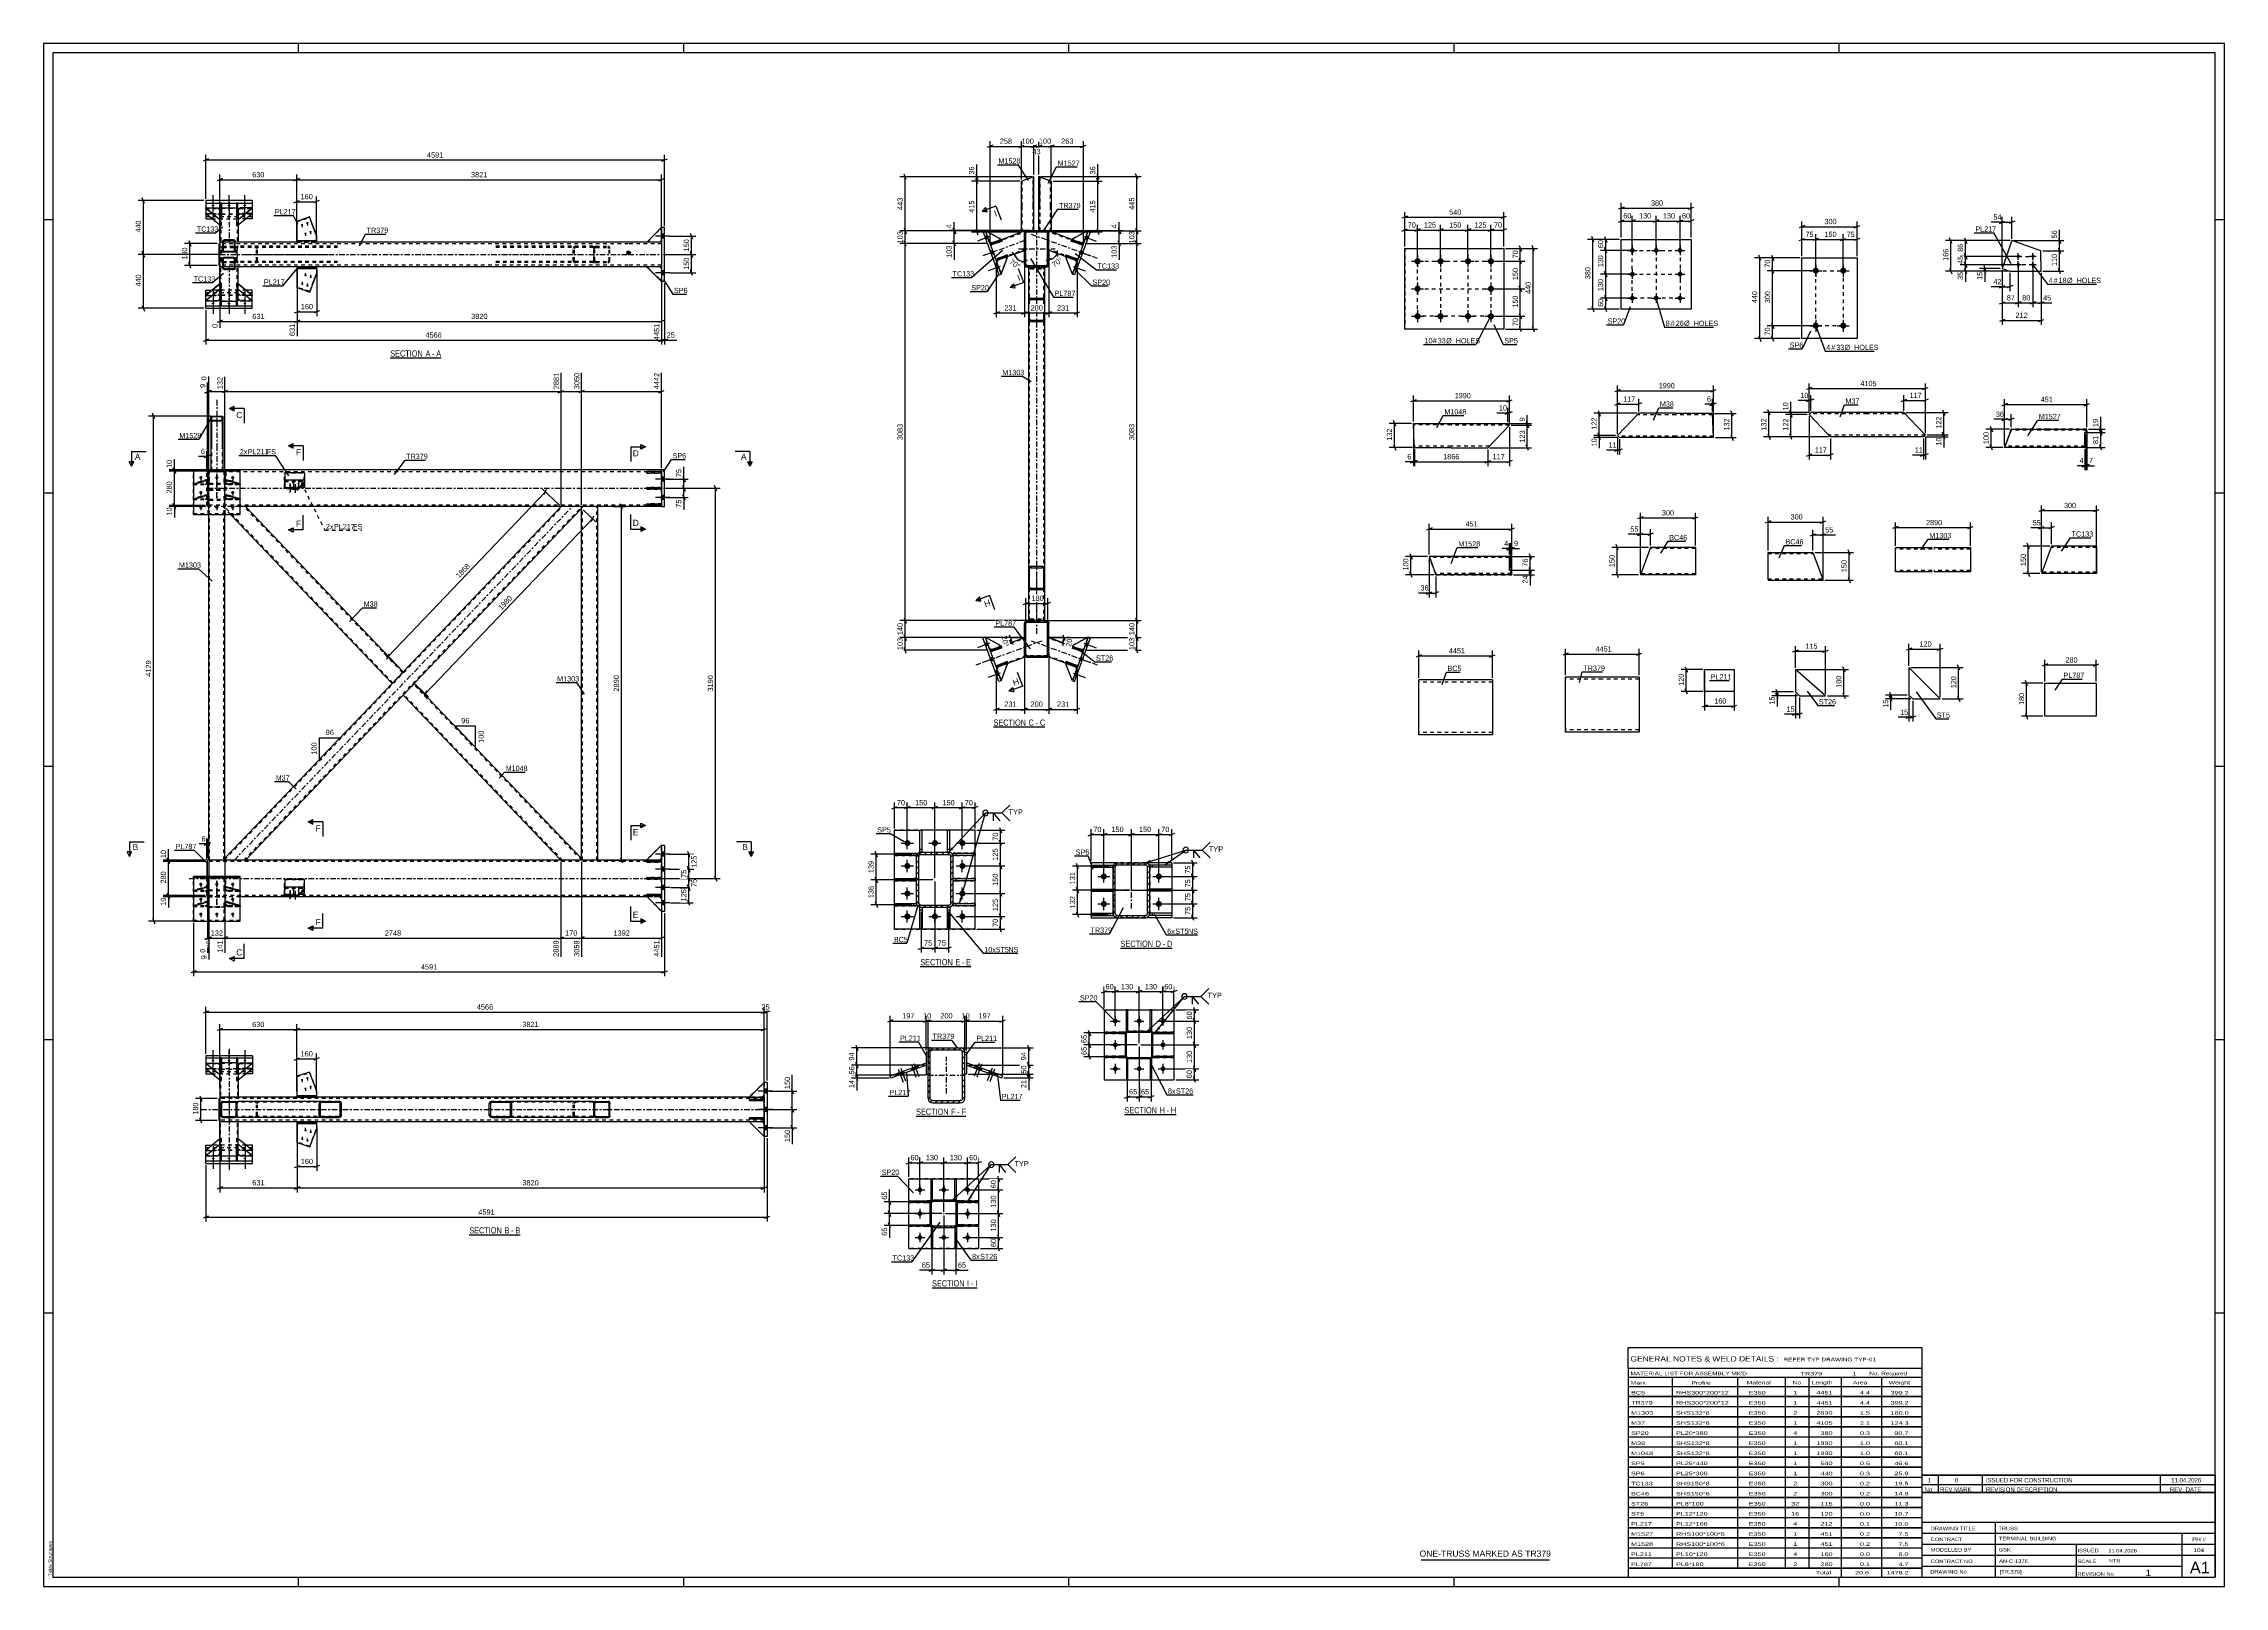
# Paper-space layout 'Layout1' of a CAD drawing. Header units: millimetres. Extents: x 0 to 1189, y 0 to 841.
# The model-space entities are those that its viewports show. They can reach past a viewport. Long polylines and large blocks are cut down to what shows.
import ezdxf

# ---------------------------------------------------------------- set-up
doc = ezdxf.new("R2010")
doc.units = ezdxf.units.MM
doc.linetypes.add('DXK_LINE_DOT2', pattern=[3.9198, 1.9599, -1.9599])
doc.linetypes.add('DXK_LINE_DOT3', pattern=[5.9187, 2.979, -0.9799, 0.9799, -0.9799])
doc.layers.add('Viewport layer', color=7, linetype='Continuous', plot=False)
doc.styles.add('Arial', font='ARIAL.TTF', dxfattribs={"height": 0.2})
doc.styles.add('Arial Narrow', font='ARIALN.TTF', dxfattribs={"height": 0.2})

# ---------------------------------------------------------------- blocks, each defined once
blk = doc.blocks.new('Unknown-348435410-18 - 17766')
at = {"color": 6, "linetype": 'Continuous'}
blk.add_line((589.3, 257.2), (617.4, 257.2), dxfattribs=at)
at = {"color": 0, "linetype": 'Continuous'}
blk.add_wipeout([(607.5, 257.9), (607.5, 261.4), (589.3, 261.4), (589.3, 257.9)], dxfattribs=at)
blk.add_wipeout([(611.3, 257.9), (611.3, 261.4), (608.5, 261.4), (608.5, 257.9)], dxfattribs=at)
at = {"color": 7, "linetype": 'Continuous', "style": 'Arial Narrow'}
blk.add_text('SECTION ', height=3.34, dxfattribs=at).set_placement((589.3, 257.9))
at = {"color": 0, "linetype": 'Continuous'}
blk.add_wipeout([(613.6, 257.9), (613.6, 261.4), (612.3, 261.4), (612.3, 257.9)], dxfattribs=at)
blk.add_wipeout([(617.4, 257.9), (617.4, 261.4), (614.6, 261.4), (614.6, 257.9)], dxfattribs=at)
at = {"color": 7, "linetype": 'Continuous', "style": 'Arial Narrow'}
for s, p in [('H', (608.5, 257.9)), ('-', (612.3, 257.9)), ('H', (614.6, 257.9))]:
    blk.add_text(s, height=3.34, dxfattribs=at).set_placement(p)
blk = doc.blocks.new('Unknown-348435410-1129')
at = {"color": 5, "linetype": 'Continuous'}
for p, q in [((1189, 841), (0, 841)), ((0, 841), (0, 0)), ((1184, 836), (5, 836)), ((5, 836), (5, 5)), ((139, 836), (139, 841)), ((349, 836), (349, 841)), ((559, 836), (559, 841)), ((769, 836), (769, 841)), ((979, 836), (979, 841)), ((1184, 5), (1184, 836)), ((1189, 0), (1189, 841)), ((5, 745), (0, 745)), ((1189, 745), (1184, 745)), ((5, 596), (0, 596)), ((1189, 596), (1184, 596)), ((5, 447), (0, 447)), ((1189, 447), (1184, 447)), ((5, 298), (0, 298)), ((1189, 298), (1184, 298)), ((5, 149), (0, 149)), ((1189, 149), (1184, 149)), ((0, 0), (1189, 0)), ((5, 5), (1184, 5)), ((139, 0), (139, 5)), ((349, 0), (349, 5)), ((559, 0), (559, 5)), ((769, 0), (769, 5)), ((979, 0), (979, 5))]:
    blk.add_line(p, q, dxfattribs=at)
at = {"color": 174, "linetype": 'Continuous', "style": 'Arial'}
blk.add_text('Tekla Structures', height=1.91, rotation=90, dxfattribs=at).set_placement((4.5, 5.5))
blk = doc.blocks.new('Unknown-348435410-12 - 3213')
at = {"color": 6, "linetype": 'Continuous'}
blk.add_line((517.9, 468.5), (545.9, 468.5), dxfattribs=at)
at = {"color": 0, "linetype": 'Continuous'}
blk.add_wipeout([(536, 469.2), (536, 472.7), (517.9, 472.7), (517.9, 469.2)], dxfattribs=at)
blk.add_wipeout([(539.8, 469.2), (539.8, 472.7), (537, 472.7), (537, 469.2)], dxfattribs=at)
at = {"color": 7, "linetype": 'Continuous', "style": 'Arial Narrow'}
blk.add_text('SECTION ', height=3.34, dxfattribs=at).set_placement((517.9, 469.2))
at = {"color": 0, "linetype": 'Continuous'}
blk.add_wipeout([(542.1, 469.2), (542.1, 472.7), (540.8, 472.7), (540.8, 469.2)], dxfattribs=at)
blk.add_wipeout([(545.9, 469.2), (545.9, 472.7), (543.2, 472.7), (543.2, 469.2)], dxfattribs=at)
at = {"color": 7, "linetype": 'Continuous', "style": 'Arial Narrow'}
for s, p in [('C', (537, 469.2)), ('-', (540.8, 469.2)), ('C', (543.2, 469.2))]:
    blk.add_text(s, height=3.34, dxfattribs=at).set_placement(p)
blk = doc.blocks.new('Unknown-348435410-13 - 3836')
at = {"color": 6, "linetype": 'Continuous'}
blk.add_line((478, 337.9), (505.6, 337.9), dxfattribs=at)
at = {"color": 0, "linetype": 'Continuous'}
blk.add_wipeout([(496.1, 338.6), (496.1, 342.1), (478, 342.1), (478, 338.6)], dxfattribs=at)
blk.add_wipeout([(499.7, 338.6), (499.7, 342.1), (497.1, 342.1), (497.1, 338.6)], dxfattribs=at)
at = {"color": 7, "linetype": 'Continuous', "style": 'Arial Narrow'}
blk.add_text('SECTION ', height=3.34, dxfattribs=at).set_placement((478, 338.6))
at = {"color": 0, "linetype": 'Continuous'}
blk.add_wipeout([(502, 338.6), (502, 342.1), (500.7, 342.1), (500.7, 338.6)], dxfattribs=at)
blk.add_wipeout([(505.6, 338.6), (505.6, 342.1), (503, 342.1), (503, 338.6)], dxfattribs=at)
at = {"color": 7, "linetype": 'Continuous', "style": 'Arial Narrow'}
for s, p in [('E', (497.1, 338.6)), ('-', (500.7, 338.6)), ('E', (503, 338.6))]:
    blk.add_text(s, height=3.34, dxfattribs=at).set_placement(p)
blk = doc.blocks.new('Unknown-348435410-14 - 1919')
at = {"color": 6, "linetype": 'Continuous'}
blk.add_line((587.2, 347.9), (615.3, 347.9), dxfattribs=at)
at = {"color": 0, "linetype": 'Continuous'}
blk.add_wipeout([(605.3, 348.6), (605.3, 352.1), (587.2, 352.1), (587.2, 348.6)], dxfattribs=at)
blk.add_wipeout([(609.1, 348.6), (609.1, 352.1), (606.3, 352.1), (606.3, 348.6)], dxfattribs=at)
at = {"color": 7, "linetype": 'Continuous', "style": 'Arial Narrow'}
blk.add_text('SECTION ', height=3.34, dxfattribs=at).set_placement((587.2, 348.6))
at = {"color": 0, "linetype": 'Continuous'}
blk.add_wipeout([(611.4, 348.6), (611.4, 352.1), (610.2, 352.1), (610.2, 348.6)], dxfattribs=at)
blk.add_wipeout([(615.3, 348.6), (615.3, 352.1), (612.5, 352.1), (612.5, 348.6)], dxfattribs=at)
at = {"color": 7, "linetype": 'Continuous', "style": 'Arial Narrow'}
for s, p in [('D', (606.3, 348.6)), ('-', (610.2, 348.6)), ('D', (612.5, 348.6))]:
    blk.add_text(s, height=3.34, dxfattribs=at).set_placement(p)
blk = doc.blocks.new('Unknown-348435410-15 - 16508')
at = {"color": 6, "linetype": 'Continuous'}
blk.add_line((475.7, 256.3), (502.9, 256.3), dxfattribs=at)
at = {"color": 0, "linetype": 'Continuous'}
blk.add_wipeout([(493.8, 257.1), (493.8, 260.6), (475.7, 260.6), (475.7, 257.1)], dxfattribs=at)
blk.add_wipeout([(497.2, 257.1), (497.2, 260.6), (494.8, 260.6), (494.8, 257.1)], dxfattribs=at)
blk.add_wipeout([(499.5, 257.1), (499.5, 260.6), (498.2, 260.6), (498.2, 257.1)], dxfattribs=at)
at = {"color": 7, "linetype": 'Continuous', "style": 'Arial Narrow'}
blk.add_text('SECTION ', height=3.34, dxfattribs=at).set_placement((475.7, 257.1))
at = {"color": 0, "linetype": 'Continuous'}
blk.add_wipeout([(502.9, 257.1), (502.9, 260.6), (500.6, 260.6), (500.6, 257.1)], dxfattribs=at)
at = {"color": 7, "linetype": 'Continuous', "style": 'Arial Narrow'}
for s, p in [('F', (494.8, 257.1)), ('-', (498.2, 257.1)), ('F', (500.6, 257.1))]:
    blk.add_text(s, height=3.34, dxfattribs=at).set_placement(p)
blk = doc.blocks.new('Unknown-348435410-16 - 4136')
at = {"color": 6, "linetype": 'Continuous'}
blk.add_line((189, 669.7), (216.7, 669.7), dxfattribs=at)
at = {"color": 0, "linetype": 'Continuous'}
blk.add_wipeout([(207.1, 670.4), (207.1, 673.9), (189, 673.9), (189, 670.4)], dxfattribs=at)
blk.add_wipeout([(210.7, 670.4), (210.7, 673.9), (208.2, 673.9), (208.2, 670.4)], dxfattribs=at)
at = {"color": 7, "linetype": 'Continuous', "style": 'Arial Narrow'}
blk.add_text('SECTION ', height=3.34, dxfattribs=at).set_placement((189, 670.4))
at = {"color": 0, "linetype": 'Continuous'}
blk.add_wipeout([(213.1, 670.4), (213.1, 673.9), (211.8, 673.9), (211.8, 670.4)], dxfattribs=at)
blk.add_wipeout([(216.7, 670.4), (216.7, 673.9), (214.1, 673.9), (214.1, 670.4)], dxfattribs=at)
at = {"color": 7, "linetype": 'Continuous', "style": 'Arial Narrow'}
for s, p in [('A', (208.2, 670.4)), ('-', (211.8, 670.4)), ('A', (214.1, 670.4))]:
    blk.add_text(s, height=3.34, dxfattribs=at).set_placement(p)
blk = doc.blocks.new('Unknown-348435410-17 - 4423')
at = {"color": 6, "linetype": 'Continuous'}
blk.add_line((232.1, 191.6), (259.8, 191.6), dxfattribs=at)
at = {"color": 0, "linetype": 'Continuous'}
blk.add_wipeout([(250.3, 192.4), (250.3, 195.9), (232.1, 195.9), (232.1, 192.4)], dxfattribs=at)
blk.add_wipeout([(253.9, 192.4), (253.9, 195.9), (251.3, 195.9), (251.3, 192.4)], dxfattribs=at)
at = {"color": 7, "linetype": 'Continuous', "style": 'Arial Narrow'}
blk.add_text('SECTION ', height=3.34, dxfattribs=at).set_placement((232.1, 192.4))
at = {"color": 0, "linetype": 'Continuous'}
blk.add_wipeout([(256.2, 192.4), (256.2, 195.9), (254.9, 195.9), (254.9, 192.4)], dxfattribs=at)
blk.add_wipeout([(259.8, 192.4), (259.8, 195.9), (257.2, 195.9), (257.2, 192.4)], dxfattribs=at)
at = {"color": 7, "linetype": 'Continuous', "style": 'Arial Narrow'}
for s, p in [('B', (251.3, 192.4)), ('-', (254.9, 192.4)), ('B', (257.2, 192.4))]:
    blk.add_text(s, height=3.34, dxfattribs=at).set_placement(p)
blk = doc.blocks.new('Unknown-348435410-19 - 17977')
at = {"color": 6, "linetype": 'Continuous'}
blk.add_line((484.4, 162.7), (509, 162.7), dxfattribs=at)
at = {"color": 0, "linetype": 'Continuous'}
blk.add_wipeout([(502.5, 163.5), (502.5, 167), (484.4, 167), (484.4, 163.5)], dxfattribs=at)
blk.add_wipeout([(504.6, 163.5), (504.6, 167), (503.5, 167), (503.5, 163.5)], dxfattribs=at)
blk.add_wipeout([(506.9, 163.5), (506.9, 167), (505.6, 167), (505.6, 163.5)], dxfattribs=at)
at = {"color": 7, "linetype": 'Continuous', "style": 'Arial Narrow'}
blk.add_text('SECTION ', height=3.34, dxfattribs=at).set_placement((484.4, 163.5))
at = {"color": 0, "linetype": 'Continuous'}
blk.add_wipeout([(509, 163.5), (509, 167), (508, 167), (508, 163.5)], dxfattribs=at)
at = {"color": 7, "linetype": 'Continuous', "style": 'Arial Narrow'}
for s, p in [('I', (503.5, 163.5)), ('I', (508, 163.5)), ('-', (505.6, 163.5))]:
    blk.add_text(s, height=3.34, dxfattribs=at).set_placement(p)
blk = doc.blocks.new('Part-348435410-17845 - 17766')
at = {"color": 2, "linetype": 'Continuous'}
for p, q in [((578.3, 302.1), (589.8, 302.1)), ((578.3, 302.1), (578.3, 301.3)), ((589.8, 301.3), (578.3, 301.3)), ((589.8, 302.1), (589.8, 302.1)), ((589.8, 301.3), (589.8, 302.1))]:
    blk.add_line(p, q, dxfattribs=at)
at = {"color": 7, "linetype": 'DXK_LINE_DOT2'}
for p, q in [((588.3, 302.1), (578.3, 302.1)), ((578.3, 301.3), (588.3, 301.3)), ((588.3, 301.3), (588.3, 302.1)), ((589.8, 302.1), (588.3, 302.1)), ((588.3, 301.3), (589.8, 301.3)), ((589.8, 302.1), (589.8, 302.1))]:
    blk.add_line(p, q, dxfattribs=at)
blk = doc.blocks.new('Part-348435410-17838 - 17766')
at = {"color": 2, "linetype": 'Continuous'}
for p, q in [((603.4, 287.7), (603.4, 287.7)), ((603.4, 287.7), (603.4, 276.2)), ((604.2, 287.7), (603.4, 287.7)), ((604.2, 287.7), (604.2, 287.7)), ((604.2, 276.2), (604.2, 287.7)), ((603.4, 276.2), (604.2, 276.2))]:
    blk.add_line(p, q, dxfattribs=at)
at = {"color": 7, "linetype": 'DXK_LINE_DOT2'}
for p, q in [((603.4, 287.7), (603.4, 287.7)), ((603.4, 287.7), (604.2, 287.7)), ((603.4, 286.2), (604.2, 286.2))]:
    blk.add_line(p, q, dxfattribs=at)
blk = doc.blocks.new('Part-348435410-17839 - 17766')
at = {"color": 2, "linetype": 'Continuous'}
for p, q in [((590.4, 287.7), (590.4, 287.7)), ((590.4, 287.7), (590.4, 276.2)), ((591.2, 287.7), (590.4, 287.7)), ((591.2, 287.7), (591.2, 287.7)), ((591.2, 276.2), (591.2, 287.7)), ((590.4, 276.2), (591.2, 276.2))]:
    blk.add_line(p, q, dxfattribs=at)
at = {"color": 7, "linetype": 'DXK_LINE_DOT2'}
for p, q in [((590.4, 287.7), (590.4, 287.7)), ((590.4, 287.7), (591.2, 287.7)), ((590.4, 286.2), (591.2, 286.2))]:
    blk.add_line(p, q, dxfattribs=at)
blk = doc.blocks.new('Part-348435410-17840 - 17766')
at = {"color": 2, "linetype": 'Continuous'}
for p, q in [((604.2, 314.2), (603.4, 314.2)), ((603.4, 302.7), (603.4, 314.2)), ((604.2, 302.7), (604.2, 314.2)), ((603.4, 302.7), (603.4, 302.7)), ((603.4, 302.7), (604.2, 302.7)), ((604.2, 302.7), (604.2, 302.7))]:
    blk.add_line(p, q, dxfattribs=at)
at = {"color": 7, "linetype": 'DXK_LINE_DOT2'}
for p, q in [((603.4, 304.2), (604.2, 304.2)), ((603.4, 302.7), (604.2, 302.7))]:
    blk.add_line(p, q, dxfattribs=at)
blk = doc.blocks.new('Part-348435410-17841 - 17766')
at = {"color": 2, "linetype": 'Continuous'}
for p, q in [((591.2, 314.2), (590.4, 314.2)), ((590.4, 302.7), (590.4, 314.2)), ((591.2, 302.7), (591.2, 314.2)), ((590.4, 302.7), (590.4, 302.7)), ((590.4, 302.7), (591.2, 302.7)), ((591.2, 302.7), (591.2, 302.7))]:
    blk.add_line(p, q, dxfattribs=at)
at = {"color": 7, "linetype": 'DXK_LINE_DOT2'}
for p, q in [((590.4, 304.2), (591.2, 304.2)), ((590.4, 302.7), (591.2, 302.7))]:
    blk.add_line(p, q, dxfattribs=at)
blk = doc.blocks.new('Part-348435410-17842 - 17766')
at = {"color": 2, "linetype": 'Continuous'}
for p, q in [((604.8, 288.3), (604.8, 289.1)), ((604.8, 289.1), (616.3, 289.1)), ((616.3, 288.3), (604.8, 288.3)), ((604.8, 288.3), (604.8, 288.3)), ((616.3, 288.3), (616.3, 289.1))]:
    blk.add_line(p, q, dxfattribs=at)
at = {"color": 7, "linetype": 'DXK_LINE_DOT2'}
for p, q in [((604.8, 289.1), (606.3, 289.1)), ((604.8, 289.1), (604.8, 289.1)), ((604.8, 288.3), (606.3, 288.3)), ((606.3, 288.3), (606.3, 289.1)), ((616.3, 289.1), (606.3, 289.1)), ((606.3, 288.3), (616.3, 288.3))]:
    blk.add_line(p, q, dxfattribs=at)
blk = doc.blocks.new('Part-348435410-17843 - 17766')
at = {"color": 2, "linetype": 'Continuous'}
for p, q in [((604.8, 301.3), (604.8, 302.1)), ((604.8, 302.1), (616.3, 302.1)), ((604.8, 301.3), (616.3, 301.3)), ((604.8, 301.3), (604.8, 301.3)), ((616.3, 301.3), (616.3, 302.1))]:
    blk.add_line(p, q, dxfattribs=at)
at = {"color": 7, "linetype": 'DXK_LINE_DOT2'}
for p, q in [((604.8, 302.1), (606.3, 302.1)), ((604.8, 301.3), (604.8, 301.3)), ((604.8, 301.3), (606.3, 301.3)), ((606.3, 301.3), (606.3, 302.1)), ((616.3, 302.1), (606.3, 302.1)), ((606.3, 301.3), (616.3, 301.3))]:
    blk.add_line(p, q, dxfattribs=at)
blk = doc.blocks.new('Part-348435410-17844 - 17766')
at = {"color": 2, "linetype": 'Continuous'}
for p, q in [((578.3, 289.1), (589.8, 289.1)), ((578.3, 289.1), (578.3, 288.3)), ((589.8, 288.3), (578.3, 288.3)), ((589.8, 289.1), (589.8, 289.1)), ((589.8, 288.3), (589.8, 289.1))]:
    blk.add_line(p, q, dxfattribs=at)
at = {"color": 7, "linetype": 'DXK_LINE_DOT2'}
for p, q in [((588.3, 289.1), (578.3, 289.1)), ((578.3, 288.3), (588.3, 288.3)), ((588.3, 288.3), (588.3, 289.1)), ((589.8, 289.1), (588.3, 289.1)), ((588.3, 288.3), (589.8, 288.3)), ((589.8, 289.1), (589.8, 289.1))]:
    blk.add_line(p, q, dxfattribs=at)
blk = doc.blocks.new('Part-348435410-24964 - 17766')
at = {"linetype": 'Continuous'}
h = blk.add_hatch(dxfattribs=at)
h.set_pattern_fill('', scale=0.7, style=0, pattern_type=0)
h.set_pattern_definition([(45, (590.4931, 302.5868), (-1.57154, 1.57154), [])])
h.paths.add_polyline_path([(591, 302.7), (590.5, 302.6), (590.1, 302.3), (589.8, 301.9), (589.8, 301.5), (589.8, 288.9), (589.8, 288.4), (590.1, 288), (590.5, 287.8), (591, 287.7), (603.6, 287.7), (604, 287.8), (604.4, 288), (604.7, 288.4), (604.8, 288.9), (604.8, 301.5), (604.7, 301.9), (604.4, 302.3), (604, 302.6), (603.6, 302.7)])
h.paths.add_polyline_path([(603.6, 302.1), (603.8, 302), (604, 301.9), (604.1, 301.7), (604.2, 301.5), (604.2, 288.9), (604.1, 288.6), (604, 288.5), (603.8, 288.3), (603.6, 288.3), (591, 288.3), (590.7, 288.3), (590.5, 288.5), (590.4, 288.6), (590.4, 288.9), (590.4, 301.5), (590.4, 301.7), (590.5, 301.9), (590.7, 302), (591, 302.1)])
at = {"color": 7, "linetype": 'DXK_LINE_DOT2'}
for p, q in [((589.8, 301.5), (589.8, 301.9)), ((589.8, 288.9), (589.8, 301.5)), ((590.5, 301.9), (590.4, 301.7)), ((590.4, 301.7), (590.4, 301.5)), ((590.4, 288.9), (590.4, 301.5)), ((590.5, 302.6), (591, 302.7)), ((590.7, 302), (590.5, 301.9)), ((591, 302.1), (590.7, 302)), ((603.6, 302.7), (591, 302.7)), ((591, 302.1), (603.6, 302.1)), ((603.6, 302.7), (604, 302.6)), ((603.8, 302), (603.6, 302.1)), ((604, 301.9), (603.8, 302)), ((604.1, 301.7), (604, 301.9)), ((604.2, 301.5), (604.1, 301.7)), ((604.2, 288.9), (604.2, 301.5)), ((604.7, 301.9), (604.8, 301.5)), ((604.8, 288.9), (604.8, 301.5)), ((589.8, 288.4), (589.8, 288.9)), ((590.4, 288.9), (590.4, 288.6)), ((590.4, 288.6), (590.5, 288.5)), ((590.5, 288.5), (590.7, 288.3)), ((591, 287.7), (590.5, 287.8)), ((590.7, 288.3), (591, 288.3)), ((591, 288.3), (603.6, 288.3)), ((603.6, 287.7), (591, 287.7)), ((603.6, 288.3), (603.8, 288.3)), ((604, 287.8), (603.6, 287.7)), ((603.8, 288.3), (604, 288.5)), ((604, 288.5), (604.1, 288.6)), ((604.1, 288.6), (604.2, 288.9)), ((604.8, 288.9), (604.7, 288.4))]:
    blk.add_line(p, q, dxfattribs=at)
at = {"color": 2, "linetype": 'Continuous'}
for p, q in [((589.8, 301.9), (589.8, 301.5)), ((589.8, 301.5), (589.8, 301.5)), ((589.8, 288.9), (589.8, 301.5)), ((590.4, 301.7), (590.5, 301.9)), ((590.4, 301.5), (590.4, 301.7)), ((590.4, 301.5), (590.4, 301.5)), ((590.4, 288.9), (590.4, 301.5)), ((591, 302.7), (590.5, 302.6)), ((590.5, 301.9), (590.7, 302)), ((590.7, 302), (591, 302.1)), ((591, 302.7), (591, 302.7)), ((591, 302.7), (603.6, 302.7)), ((591, 302.1), (591, 302.1)), ((591, 302.1), (603.6, 302.1)), ((603.6, 302.7), (603.6, 302.7)), ((604, 302.6), (603.6, 302.7)), ((603.6, 302.1), (603.6, 302.1)), ((603.6, 302.1), (603.8, 302)), ((603.8, 302), (604, 301.9)), ((604, 301.9), (604.1, 301.7)), ((604.1, 301.7), (604.2, 301.5)), ((604.2, 301.5), (604.2, 301.5)), ((604.2, 288.9), (604.2, 301.5)), ((604.8, 301.5), (604.7, 301.9)), ((604.8, 301.5), (604.8, 301.5)), ((604.8, 288.9), (604.8, 301.5)), ((589.8, 288.9), (589.8, 288.9)), ((589.8, 288.9), (589.8, 288.4)), ((590.4, 288.9), (590.4, 288.9)), ((590.4, 288.6), (590.4, 288.9)), ((590.5, 288.5), (590.4, 288.6)), ((590.7, 288.3), (590.5, 288.5)), ((590.5, 287.8), (591, 287.7)), ((591, 288.3), (590.7, 288.3)), ((591, 288.3), (591, 288.3)), ((591, 288.3), (603.6, 288.3)), ((591, 287.7), (591, 287.7)), ((591, 287.7), (603.6, 287.7)), ((603.6, 288.3), (603.6, 288.3)), ((603.8, 288.3), (603.6, 288.3)), ((603.6, 287.7), (604, 287.8)), ((603.6, 287.7), (603.6, 287.7)), ((604, 288.5), (603.8, 288.3)), ((604.1, 288.6), (604, 288.5)), ((604.2, 288.9), (604.1, 288.6)), ((604.2, 288.9), (604.2, 288.9)), ((604.7, 288.4), (604.8, 288.9)), ((604.8, 288.9), (604.8, 288.9))]:
    blk.add_line(p, q, dxfattribs=at)
at = {"color": 7, "linetype": 'DXK_LINE_DOT3'}
blk.add_line((597.3, 295.2), (597.3, 295.2), dxfattribs=at)
at = {"color": 7, "linetype": 'DXK_LINE_DOT2'}
for centre, start, end in [((591, 301.5), 112.5, 157.5), ((603.6, 301.5), 22.5, 67.5), ((591, 288.9), 202.5, 247.5), ((603.6, 288.9), 292.5, 337.5)]:
    blk.add_arc(centre, 1.2, start, end, dxfattribs=at)
at = {"color": 2, "linetype": 'Continuous'}
for centre, start, end in [((591, 301.5), 112.5, 157.5), ((603.6, 301.5), 22.5, 67.5), ((591, 288.9), 202.5, 247.5), ((603.6, 288.9), 292.5, 337.5)]:
    blk.add_arc(centre, 1.2, start, end, dxfattribs=at)
blk = doc.blocks.new('Part-348435410-24978 - 17766')
at = {"color": 2, "linetype": 'Continuous'}
for p, q in [((578.3, 314.2), (616.3, 314.2)), ((578.3, 314.2), (578.3, 276.2)), ((616.3, 314.2), (616.3, 276.2)), ((578.3, 276.2), (616.3, 276.2))]:
    blk.add_line(p, q, dxfattribs=at)
blk = doc.blocks.new('Bolt-348435410-24988 - 17766')
at = {"linetype": 'Continuous'}
for points in [[(585.6, 308.2, -1), (583, 308.2, -1)], [(598.6, 308.2, -1), (596, 308.2, -1)], [(611.6, 308.2, -1), (609, 308.2, -1)], [(585.6, 295.2, -1), (583, 295.2, -1)], [(611.6, 295.2, -1), (609, 295.2, -1)], [(585.6, 282.2, -1), (583, 282.2, -1)], [(598.6, 282.2, -1), (596, 282.2, -1)], [(611.6, 282.2, -1), (609, 282.2, -1)]]:
    blk.add_hatch(color=1, dxfattribs=at).paths.add_polyline_path(points)
at = {"color": 1, "linetype": 'Continuous'}
for p, q in [((584.3, 310.8), (584.3, 305.6)), ((597.3, 310.8), (597.3, 305.6)), ((610.3, 310.8), (610.3, 305.6)), ((581.7, 308.2), (586.9, 308.2)), ((584.3, 297.8), (584.3, 292.6)), ((594.7, 308.2), (599.9, 308.2)), ((607.7, 308.2), (612.9, 308.2)), ((610.3, 297.8), (610.3, 292.6)), ((581.7, 295.2), (586.9, 295.2)), ((607.7, 295.2), (612.9, 295.2)), ((581.7, 282.2), (586.9, 282.2)), ((584.3, 284.8), (584.3, 279.6)), ((594.7, 282.2), (599.9, 282.2)), ((597.3, 284.8), (597.3, 279.6)), ((607.7, 282.2), (612.9, 282.2)), ((610.3, 284.8), (610.3, 279.6))]:
    blk.add_line(p, q, dxfattribs=at)
blk = doc.blocks.new('Part-348435410-2757 - 2447')
at = {"color": 7, "linetype": 'DXK_LINE_DOT2'}
for p, q in [((98.5, 601.8), (98.5, 608.7)), ((99, 608.7), (98.5, 608.7)), ((99, 608.7), (99, 601.8)), ((98.5, 603.7), (99, 603.7)), ((98.5, 602.4), (99, 602.4)), ((99, 601.8), (98.5, 601.8))]:
    blk.add_line(p, q, dxfattribs=at)
blk = doc.blocks.new('Part-348435410-2514 - 2447')
at = {"color": 7, "linetype": 'DXK_LINE_DOT2'}
for p, q in [((131.4, 603.1), (142.1, 603.1)), ((131.4, 603.1), (131.4, 598.5)), ((131.4, 602.3), (142.1, 602.3)), ((138.3, 598.4), (131.4, 599.2)), ((138.3, 597.6), (131.4, 598.5)), ((142.1, 602), (138.3, 598.4)), ((138.3, 597.6), (142.1, 601.3)), ((138.3, 598.4), (138.3, 597.6)), ((142.1, 603.1), (142.1, 601.3))]:
    blk.add_line(p, q, dxfattribs=at)
blk = doc.blocks.new('Part-348435410-2479 - 2447')
at = {"color": 2, "linetype": 'Continuous'}
for p, q in [((131.5, 607), (131.5, 603.1)), ((142.2, 607), (131.5, 607)), ((142.2, 607), (142.2, 603.1)), ((142.2, 599), (139.8, 599)), ((142.2, 601.3), (142.2, 599))]:
    blk.add_line(p, q, dxfattribs=at)
at = {"color": 7, "linetype": 'DXK_LINE_DOT2'}
for p, q in [((131.5, 603.1), (131.5, 599)), ((139.8, 599), (131.5, 599)), ((142.2, 603.1), (142.2, 601.3))]:
    blk.add_line(p, q, dxfattribs=at)
blk = doc.blocks.new('Part-348435410-2519 - 2447')
at = {"color": 7, "linetype": 'DXK_LINE_DOT2'}
for p, q in [((99.4, 379.2), (99.4, 381.6)), ((107.1, 379.4), (99.4, 381.6)), ((99.4, 381.1), (107.1, 378.9)), ((100.4, 379.4), (99.4, 379.7)), ((100.4, 378.9), (99.4, 379.2)), ((100.4, 378.9), (100.4, 379.4)), ((100.4, 379.4), (107.1, 379.4)), ((107.1, 378.9), (100.4, 378.9)), ((107.1, 378.9), (107.1, 379.4))]:
    blk.add_line(p, q, dxfattribs=at)
blk = doc.blocks.new('Part-348435410-2464 - 2447')
at = {"color": 7, "linetype": 'DXK_LINE_DOT2'}
for p, q in [((131.4, 599), (131.4, 607)), ((131.4, 607), (142.1, 607)), ((142.1, 599), (142.1, 607)), ((131.4, 599), (142.1, 599))]:
    blk.add_line(p, q, dxfattribs=at)
blk = doc.blocks.new('Part-348435410-2520 - 2447')
at = {"color": 7, "linetype": 'DXK_LINE_DOT2'}
for p, q in [((89.4, 381.6), (81.7, 379.4)), ((81.7, 378.9), (89.4, 381.1)), ((89.4, 379.2), (89.4, 381.6)), ((81.7, 379.4), (88.4, 379.4)), ((81.7, 379.4), (81.7, 378.9)), ((81.7, 378.9), (88.4, 378.9)), ((88.4, 379.4), (89.4, 379.7)), ((88.4, 379.4), (88.4, 378.9)), ((88.4, 378.9), (89.4, 379.2))]:
    blk.add_line(p, q, dxfattribs=at)
blk = doc.blocks.new('Bolt-348435410-2456 - 2447')
at = {"color": 1, "linetype": 'DXK_LINE_DOT2'}
for p, q in [((85.7, 605.2), (85.7, 602.8)), ((85.7, 597.1), (85.7, 594.7)), ((94.4, 605.2), (94.4, 602.8)), ((103.1, 605.2), (103.1, 602.8)), ((103.1, 597.1), (103.1, 594.7)), ((85.7, 588.9), (85.7, 586.6)), ((94.4, 588.9), (94.4, 586.6)), ((103.1, 588.9), (103.1, 586.6))]:
    blk.add_line(p, q, dxfattribs=at)
blk = doc.blocks.new('Part-348435410-2726 - 2447')
at = {"color": 7, "linetype": 'DXK_LINE_DOT2'}
for p, q in [((336.9, 607.7), (328.9, 607.7)), ((328.9, 607.7), (328.9, 606.9)), ((328.9, 606.9), (336.9, 606.9)), ((335.9, 607.7), (335.9, 606.9)), ((336.9, 606.9), (336.9, 607.7))]:
    blk.add_line(p, q, dxfattribs=at)
blk = doc.blocks.new('Part-348435410-2523 - 2447')
at = {"color": 2, "linetype": 'Continuous'}
blk.add_line((90.3, 386.9), (89.8, 386.9), dxfattribs=at)
at = {"color": 7, "linetype": 'DXK_LINE_DOT2'}
for p, q in [((89.8, 380.1), (89.8, 386.9)), ((89.8, 382), (90.3, 382)), ((89.8, 380.7), (90.3, 380.7)), ((90.3, 380.1), (90.3, 386.9)), ((89.8, 380.1), (90.3, 380.1))]:
    blk.add_line(p, q, dxfattribs=at)
blk = doc.blocks.new('Part-348435410-2459 - 2447')
at = {"color": 7, "linetype": 'DXK_LINE_DOT3'}
for p, q in [((94.4, 646.8), (94.4, 622.1)), ((94.4, 622), (94.4, 597.8))]:
    blk.add_line(p, q, dxfattribs=at)
at = {"color": 2, "linetype": 'Continuous'}
for p, q in [((91.1, 637.8), (91.3, 637.9)), ((91.1, 637.7), (91.1, 637.8)), ((91.1, 637.7), (91.1, 637.6)), ((91.3, 637.9), (91.6, 638)), ((91.6, 638), (91.9, 638)), ((91.9, 638), (96.9, 638)), ((96.9, 638), (97.2, 638)), ((97.2, 638), (97.5, 637.9)), ((97.5, 637.9), (97.7, 637.8)), ((97.7, 637.8), (97.7, 637.7)), ((97.7, 637.7), (97.7, 637.6))]:
    blk.add_line(p, q, dxfattribs=at)
at = {"color": 7, "linetype": 'DXK_LINE_DOT2'}
for p, q in [((91.1, 635.8), (91.1, 637.7)), ((91.1, 637.6), (91.1, 622.1)), ((91.1, 635.8), (91.1, 622.1)), ((91.1, 635.7), (91.1, 635.8)), ((91.3, 635.6), (91.1, 635.7)), ((91.6, 635.6), (91.3, 635.6)), ((91.6, 637.8), (91.5, 637.7)), ((91.5, 637.7), (91.5, 622.1)), ((91.5, 635.8), (91.5, 637.7)), ((91.5, 637.7), (91.5, 637.7)), ((91.5, 635.8), (91.5, 622.1)), ((91.5, 635.8), (91.5, 635.8)), ((91.5, 635.8), (91.6, 635.7)), ((91.7, 637.8), (91.6, 637.8)), ((91.6, 635.7), (91.7, 635.7)), ((91.9, 635.5), (91.6, 635.6)), ((91.9, 637.8), (91.7, 637.8)), ((91.7, 635.7), (91.9, 635.7)), ((91.9, 637.8), (96.9, 637.8)), ((91.9, 635.7), (96.9, 635.7)), ((91.9, 635.5), (96.9, 635.5)), ((97.1, 637.8), (96.9, 637.8)), ((96.9, 635.7), (97.1, 635.7)), ((97.2, 635.6), (96.9, 635.5)), ((97.2, 637.8), (97.1, 637.8)), ((97.1, 635.7), (97.2, 635.7)), ((97.3, 637.7), (97.2, 637.8)), ((97.2, 635.7), (97.3, 635.8)), ((97.5, 635.6), (97.2, 635.6)), ((97.3, 637.7), (97.3, 622.1)), ((97.3, 635.8), (97.3, 637.7)), ((97.3, 637.7), (97.3, 637.7)), ((97.3, 635.8), (97.3, 622.1)), ((97.3, 635.8), (97.3, 635.8)), ((97.7, 635.7), (97.5, 635.6)), ((97.7, 635.8), (97.7, 637.7)), ((97.7, 637.6), (97.7, 622.1)), ((97.7, 635.8), (97.7, 622.1)), ((97.7, 635.8), (97.7, 635.7)), ((91.1, 622), (91.1, 608.1)), ((91.1, 622), (91.1, 608.6)), ((91.5, 622), (91.5, 608.1)), ((91.5, 622), (91.5, 608.6)), ((97.3, 622), (97.3, 608.6)), ((97.3, 622), (97.3, 608.1)), ((97.7, 622), (97.7, 608.1)), ((97.7, 622), (97.7, 608.6)), ((97.7, 608.6), (91.1, 608.6)), ((91.1, 608.3), (91.1, 608.6)), ((91.1, 608.1), (91.1, 608.3)), ((91.1, 608.3), (91.5, 608.3)), ((91.1, 608.1), (91.1, 608)), ((91.1, 608), (91.3, 607.9)), ((91.3, 607.9), (91.6, 607.8)), ((91.5, 608.6), (91.5, 608.6)), ((91.5, 608.6), (91.5, 608.3)), ((91.5, 608.3), (91.5, 608.1)), ((91.6, 608), (91.5, 608.1)), ((91.5, 608.1), (91.5, 608.1)), ((91.7, 608), (91.6, 608)), ((91.6, 607.8), (91.9, 607.8)), ((91.9, 608), (91.7, 608)), ((91.9, 608), (96.9, 608)), ((91.9, 607.8), (96.9, 607.8)), ((97.1, 608), (96.9, 608)), ((96.9, 607.8), (97.2, 607.8)), ((97.2, 608), (97.1, 608)), ((97.3, 608.1), (97.2, 608)), ((97.2, 607.8), (97.5, 607.9)), ((97.3, 608.3), (97.3, 608.6)), ((97.3, 608.1), (97.3, 608.3)), ((97.3, 608.3), (97.7, 608.3)), ((97.3, 608.1), (97.3, 608.1)), ((97.5, 607.9), (97.7, 608)), ((97.7, 608.6), (97.7, 608.3)), ((97.7, 608.3), (97.7, 608.1)), ((97.7, 608), (97.7, 608.1))]:
    blk.add_line(p, q, dxfattribs=at)
blk = doc.blocks.new('Part-348435410-2494 - 2447')
at = {"color": 7, "linetype": 'DXK_LINE_DOT2'}
for p, q in [((98.8, 588.6), (90, 588.6)), ((90, 584.4), (90, 588.6)), ((90.5, 395.9), (90.5, 588.6)), ((98.3, 395.9), (98.3, 588.6)), ((98.8, 584.4), (98.8, 588.6)), ((91.1, 395.9), (90, 395.9)), ((98.5, 395.9), (98.8, 395.9)), ((98.8, 395.9), (98.8, 396.9)), ((98.8, 395.9), (98.8, 395.9))]:
    blk.add_line(p, q, dxfattribs=at)
at = {"color": 2, "linetype": 'Continuous'}
for p, q in [((90, 395.9), (90, 584.4)), ((98.8, 396.9), (98.8, 584.4)), ((98.8, 395.9), (91.1, 395.9))]:
    blk.add_line(p, q, dxfattribs=at)
blk = doc.blocks.new('Part-348435410-2638 - 2447')
at = {"color": 2, "linetype": 'Continuous'}
for p, q in [((107.1, 608.7), (81.7, 608.7)), ((81.7, 608.7), (81.7, 584.4)), ((81.7, 608.2), (107.1, 608.2)), ((107.1, 584.4), (107.1, 608.7)), ((81.7, 584.4), (107.1, 584.4))]:
    blk.add_line(p, q, dxfattribs=at)
at = {"color": 7, "linetype": 'DXK_LINE_DOT2'}
blk.add_line((81.7, 584.8), (107.1, 584.8), dxfattribs=at)
blk = doc.blocks.new('Part-348435410-2499 - 2447')
at = {"color": 2, "linetype": 'Continuous'}
for p, q in [((142.2, 603.1), (131.5, 603.1)), ((131.5, 603.1), (131.5, 598.5)), ((131.5, 599.2), (138.4, 598.4)), ((138.4, 597.6), (131.5, 598.5)), ((138.4, 598.4), (142.2, 602)), ((142.2, 601.3), (138.4, 597.6)), ((138.4, 598.4), (138.4, 597.6)), ((142.2, 603.1), (142.2, 601.3))]:
    blk.add_line(p, q, dxfattribs=at)
at = {"color": 7, "linetype": 'DXK_LINE_DOT2'}
blk.add_line((131.5, 602.3), (142.2, 602.3), dxfattribs=at)
blk = doc.blocks.new('Part-348435410-2718 - 2447')
at = {"color": 7, "linetype": 'DXK_LINE_DOT2'}
for p, q in [((89.4, 608.6), (89.4, 588.6)), ((107.1, 608.6), (89.4, 608.6)), ((89.4, 607.8), (315.5, 607.8)), ((315.6, 607.8), (336.9, 607.8)), ((336.9, 588.6), (336.9, 608.6)), ((315.5, 589.4), (89.4, 589.4)), ((107.1, 588.6), (89.4, 588.6)), ((336.9, 589.4), (315.6, 589.4))]:
    blk.add_line(p, q, dxfattribs=at)
at = {"color": 2, "linetype": 'Continuous'}
for p, q in [((315.5, 608.6), (107.1, 608.6)), ((336.9, 608.6), (315.6, 608.6)), ((315.5, 588.6), (107.1, 588.6)), ((336.9, 588.6), (315.6, 588.6))]:
    blk.add_line(p, q, dxfattribs=at)
at = {"color": 7, "linetype": 'DXK_LINE_DOT3'}
for p, q in [((89.4, 598.6), (315.5, 598.6)), ((315.6, 598.6), (336.9, 598.6))]:
    blk.add_line(p, q, dxfattribs=at)
blk = doc.blocks.new('Part-348435410-2590 - 2447')
at = {"color": 2, "linetype": 'Continuous'}
for p, q in [((336.9, 607.7), (328.9, 607.7)), ((328.9, 606.9), (328.9, 607.7)), ((336.9, 606.9), (328.9, 606.9)), ((336.9, 607.7), (336.9, 606.9))]:
    blk.add_line(p, q, dxfattribs=at)
at = {"color": 7, "linetype": 'DXK_LINE_DOT2'}
blk.add_line((335.9, 606.9), (335.9, 607.7), dxfattribs=at)
blk = doc.blocks.new('Bolt-348435410-2515 - 2447')
at = {"linetype": 'Continuous'}
for points in [[(85.7, 605.3), (85.9, 605.2), (86.1, 605.2), (86.3, 605.1), (86.4, 605), (86.5, 604.8), (86.6, 604.7), (86.6, 604.5), (86.6, 604.4), (86.6, 604.2), (86.5, 604), (86.4, 603.9), (86.3, 603.8), (86.1, 603.7), (85.9, 603.6), (85.7, 603.6), (85.6, 603.6), (85.4, 603.7), (85.2, 603.8), (85.1, 603.9), (85, 604), (84.9, 604.2), (84.9, 604.4), (84.9, 604.5), (84.9, 604.7), (85, 604.8), (85.1, 605), (85.2, 605.1), (85.4, 605.2), (85.6, 605.2)], [(85.7, 597.1), (85.9, 597.1), (86.1, 597), (86.3, 597), (86.4, 596.8), (86.5, 596.7), (86.6, 596.5), (86.6, 596.4), (86.6, 596.2), (86.6, 596), (86.5, 595.9), (86.4, 595.7), (86.3, 595.6), (86.1, 595.5), (85.9, 595.5), (85.7, 595.5), (85.6, 595.5), (85.4, 595.5), (85.2, 595.6), (85.1, 595.7), (85, 595.9), (84.9, 596), (84.9, 596.2), (84.9, 596.4), (84.9, 596.5), (85, 596.7), (85.1, 596.8), (85.2, 597), (85.4, 597), (85.6, 597.1)], [(94.4, 605.3), (94.6, 605.2), (94.8, 605.2), (94.9, 605.1), (95.1, 605), (95.2, 604.8), (95.2, 604.7), (95.3, 604.5), (95.3, 604.4), (95.2, 604.2), (95.2, 604), (95.1, 603.9), (94.9, 603.8), (94.8, 603.7), (94.6, 603.6), (94.4, 603.6), (94.2, 603.6), (94.1, 603.7), (93.9, 603.8), (93.8, 603.9), (93.7, 604), (93.6, 604.2), (93.5, 604.4), (93.5, 604.5), (93.6, 604.7), (93.7, 604.8), (93.8, 605), (93.9, 605.1), (94.1, 605.2), (94.2, 605.2)], [(103.1, 605.3), (103.3, 605.2), (103.4, 605.2), (103.6, 605.1), (103.7, 605), (103.8, 604.8), (103.9, 604.7), (103.9, 604.5), (103.9, 604.4), (103.9, 604.2), (103.8, 604), (103.7, 603.9), (103.6, 603.8), (103.4, 603.7), (103.3, 603.6), (103.1, 603.6), (102.9, 603.6), (102.7, 603.7), (102.6, 603.8), (102.4, 603.9), (102.3, 604), (102.3, 604.2), (102.2, 604.4), (102.2, 604.5), (102.3, 604.7), (102.3, 604.8), (102.4, 605), (102.6, 605.1), (102.7, 605.2), (102.9, 605.2)], [(103.1, 597.1), (103.3, 597.1), (103.4, 597), (103.6, 597), (103.7, 596.8), (103.8, 596.7), (103.9, 596.5), (103.9, 596.4), (103.9, 596.2), (103.9, 596), (103.8, 595.9), (103.7, 595.7), (103.6, 595.6), (103.4, 595.5), (103.3, 595.5), (103.1, 595.5), (102.9, 595.5), (102.7, 595.5), (102.6, 595.6), (102.4, 595.7), (102.3, 595.9), (102.3, 596), (102.2, 596.2), (102.2, 596.4), (102.3, 596.5), (102.3, 596.7), (102.4, 596.8), (102.6, 597), (102.7, 597), (102.9, 597.1)], [(85.7, 589), (85.9, 588.9), (86.1, 588.9), (86.3, 588.8), (86.4, 588.7), (86.5, 588.6), (86.6, 588.4), (86.6, 588.2), (86.6, 588.1), (86.6, 587.9), (86.5, 587.7), (86.4, 587.6), (86.3, 587.5), (86.1, 587.4), (85.9, 587.4), (85.7, 587.3), (85.6, 587.4), (85.4, 587.4), (85.2, 587.5), (85.1, 587.6), (85, 587.7), (84.9, 587.9), (84.9, 588.1), (84.9, 588.2), (84.9, 588.4), (85, 588.6), (85.1, 588.7), (85.2, 588.8), (85.4, 588.9), (85.6, 588.9)], [(94.4, 589), (94.6, 588.9), (94.8, 588.9), (94.9, 588.8), (95.1, 588.7), (95.2, 588.6), (95.2, 588.4), (95.3, 588.2), (95.3, 588.1), (95.2, 587.9), (95.2, 587.7), (95.1, 587.6), (94.9, 587.5), (94.8, 587.4), (94.6, 587.4), (94.4, 587.3), (94.2, 587.4), (94.1, 587.4), (93.9, 587.5), (93.8, 587.6), (93.7, 587.7), (93.6, 587.9), (93.5, 588.1), (93.5, 588.2), (93.6, 588.4), (93.7, 588.6), (93.8, 588.7), (93.9, 588.8), (94.1, 588.9), (94.2, 588.9)], [(103.1, 589), (103.3, 588.9), (103.4, 588.9), (103.6, 588.8), (103.7, 588.7), (103.8, 588.6), (103.9, 588.4), (103.9, 588.2), (103.9, 588.1), (103.9, 587.9), (103.8, 587.7), (103.7, 587.6), (103.6, 587.5), (103.4, 587.4), (103.3, 587.4), (103.1, 587.3), (102.9, 587.4), (102.7, 587.4), (102.6, 587.5), (102.4, 587.6), (102.3, 587.7), (102.3, 587.9), (102.2, 588.1), (102.2, 588.2), (102.3, 588.4), (102.3, 588.6), (102.4, 588.7), (102.6, 588.8), (102.7, 588.9), (102.9, 588.9)]]:
    blk.add_hatch(color=1, dxfattribs=at).paths.add_polyline_path(points)
at = {"color": 1, "linetype": 'Continuous'}
for p, q in [((85.7, 605.2), (85.7, 602.8)), ((85.7, 597.1), (85.7, 594.7)), ((94.4, 605.2), (94.4, 602.8)), ((103.1, 605.2), (103.1, 602.8)), ((103.1, 597.1), (103.1, 594.7)), ((85.7, 588.9), (85.7, 586.6)), ((94.4, 588.9), (94.4, 586.6)), ((103.1, 588.9), (103.1, 586.6))]:
    blk.add_line(p, q, dxfattribs=at)
blk = doc.blocks.new('Part-348435410-2756 - 2447')
at = {"color": 7, "linetype": 'DXK_LINE_DOT2'}
for p, q in [((89.8, 584.8), (89.8, 594.3)), ((89.8, 594.3), (90.3, 594.3)), ((89.8, 592.4), (90.3, 592.4)), ((89.8, 591.1), (90.3, 591.1)), ((90.3, 584.8), (89.8, 584.8)), ((90.3, 584.8), (90.3, 594.3))]:
    blk.add_line(p, q, dxfattribs=at)
blk = doc.blocks.new('Part-348435410-24774 - 2447')
at = {"color": 7, "linetype": 'DXK_LINE_DOT2'}
for p, q in [((131.4, 381.4), (142.1, 381.4)), ((131.4, 376.8), (131.4, 381.4)), ((131.4, 380.6), (142.1, 380.6)), ((142.1, 381.4), (142.1, 379.6)), ((138.3, 376.7), (131.4, 377.5)), ((131.4, 376.8), (138.3, 375.9)), ((142.1, 380.3), (138.3, 376.7)), ((138.3, 375.9), (142.1, 379.6)), ((138.3, 376.7), (138.3, 375.9))]:
    blk.add_line(p, q, dxfattribs=at)
blk = doc.blocks.new('Bolt-348435410-2517 - 2447')
at = {"linetype": 'Continuous'}
for points in [[(134.4, 599.7), (134.3, 599.8), (134.1, 599.8), (134, 599.8), (133.9, 599.8), (133.9, 599.8), (133.8, 599.9), (133.8, 599.9), (133.8, 600), (133.8, 600), (133.9, 600.1), (133.9, 600.1), (134, 600.1), (134.1, 600.1), (134.3, 600.2), (134.4, 600.2), (134.5, 600.2), (134.6, 600.1), (134.7, 600.1), (134.8, 600.1), (134.9, 600.1), (135, 600), (135, 600), (135, 599.9), (135, 599.9), (134.9, 599.8), (134.8, 599.8), (134.7, 599.8), (134.6, 599.8), (134.5, 599.8)], [(136.2, 601.5), (136, 601.5), (135.9, 601.5), (135.8, 601.5), (135.7, 601.5), (135.6, 601.6), (135.6, 601.6), (135.6, 601.6), (135.6, 601.7), (135.6, 601.7), (135.6, 601.8), (135.7, 601.8), (135.8, 601.8), (135.9, 601.9), (136, 601.9), (136.2, 601.9), (136.3, 601.9), (136.4, 601.9), (136.5, 601.8), (136.6, 601.8), (136.7, 601.8), (136.7, 601.7), (136.8, 601.7), (136.8, 601.6), (136.7, 601.6), (136.7, 601.6), (136.6, 601.5), (136.5, 601.5), (136.4, 601.5), (136.3, 601.5)], [(137.2, 599.4), (137.1, 599.4), (137, 599.4), (136.9, 599.4), (136.8, 599.5), (136.7, 599.5), (136.6, 599.5), (136.6, 599.6), (136.6, 599.6), (136.6, 599.7), (136.7, 599.7), (136.8, 599.7), (136.9, 599.8), (137, 599.8), (137.1, 599.8), (137.2, 599.8), (137.3, 599.8), (137.5, 599.8), (137.6, 599.8), (137.7, 599.7), (137.7, 599.7), (137.8, 599.7), (137.8, 599.6), (137.8, 599.6), (137.8, 599.5), (137.7, 599.5), (137.7, 599.5), (137.6, 599.4), (137.5, 599.4), (137.3, 599.4)], [(139, 601.1), (138.9, 601.1), (138.8, 601.1), (138.6, 601.2), (138.5, 601.2), (138.5, 601.2), (138.4, 601.3), (138.4, 601.3), (138.4, 601.3), (138.4, 601.4), (138.5, 601.4), (138.5, 601.5), (138.6, 601.5), (138.8, 601.5), (138.9, 601.5), (139, 601.5), (139.1, 601.5), (139.2, 601.5), (139.3, 601.5), (139.4, 601.5), (139.5, 601.4), (139.6, 601.4), (139.6, 601.3), (139.6, 601.3), (139.6, 601.3), (139.5, 601.2), (139.4, 601.2), (139.3, 601.2), (139.2, 601.1), (139.1, 601.1)]]:
    blk.add_hatch(color=1, dxfattribs=at).paths.add_polyline_path(points)
at = {"color": 1, "linetype": 'Continuous'}
for p, q in [((134.4, 601.2), (134.4, 596.5)), ((136.2, 602.9), (136.2, 598.2)), ((137.2, 600.9), (137.2, 596.2)), ((139, 602.6), (139, 597.9))]:
    blk.add_line(p, q, dxfattribs=at)
blk = doc.blocks.new('Part-348435410-2518 - 2447')
at = {"color": 7, "linetype": 'DXK_LINE_DOT2'}
for p, q in [((99.4, 600.9), (99.4, 603.4)), ((107.1, 601.1), (99.4, 603.4)), ((99.4, 602.9), (107.1, 600.6)), ((100.4, 601.1), (99.4, 601.4)), ((100.4, 600.6), (99.4, 600.9)), ((100.4, 600.6), (100.4, 601.1)), ((100.4, 601.1), (107.1, 601.1)), ((107.1, 600.6), (100.4, 600.6)), ((107.1, 600.6), (107.1, 601.1))]:
    blk.add_line(p, q, dxfattribs=at)
blk = doc.blocks.new('Part-348435410-2760 - 2447')
at = {"color": 7, "linetype": 'DXK_LINE_DOT2'}
for p, q in [((99.4, 600.9), (99.4, 603.4)), ((99.4, 603.4), (107.1, 601.1)), ((107.1, 600.6), (99.4, 602.9)), ((99.4, 601.4), (100.4, 601.1)), ((100.4, 600.6), (99.4, 600.9)), ((107.1, 601.1), (100.4, 601.1)), ((100.4, 601.1), (100.4, 600.6)), ((100.4, 600.6), (107.1, 600.6)), ((107.1, 601.1), (107.1, 600.6))]:
    blk.add_line(p, q, dxfattribs=at)
blk = doc.blocks.new('Part-348435410-2632 - 2447')
at = {"color": 7, "linetype": 'DXK_LINE_DOT2'}
for p, q in [((89.5, 607.6), (89.4, 607.2)), ((89.4, 607.2), (89.4, 593.1)), ((89.9, 607.2), (90, 607.4)), ((89.9, 607.2), (89.9, 593.1)), ((90.5, 608.3), (90.1, 608.2)), ((90.3, 607.7), (90.5, 607.7)), ((90.5, 608.3), (98.3, 608.3)), ((90.5, 607.7), (98.3, 607.7)), ((98.8, 608.2), (98.3, 608.3)), ((98.3, 607.7), (98.5, 607.7)), ((98.8, 607.4), (98.9, 607.2)), ((98.9, 607.2), (98.9, 593.1)), ((99.4, 607.2), (99.3, 607.6)), ((99.4, 607.2), (99.4, 593.1)), ((89.4, 600.4), (89.5, 600.8)), ((89.4, 598.8), (89.5, 598.3)), ((89.5, 600.8), (89.7, 601.2)), ((89.7, 601.2), (90.1, 601.4)), ((90, 600.6), (89.9, 600.4)), ((90, 598.6), (89.9, 598.8)), ((90.1, 600.8), (90, 600.6)), ((90.1, 601.4), (90.5, 601.4)), ((90.3, 600.9), (90.1, 600.8)), ((90.1, 597.7), (90.3, 597.7)), ((90.5, 600.9), (90.3, 600.9)), ((90.5, 598.2), (90.3, 598.3)), ((90.3, 597.7), (90.5, 597.6)), ((90.5, 601.4), (98.3, 601.4)), ((90.5, 600.9), (98.3, 600.9)), ((90.5, 598.2), (98.3, 598.2)), ((90.5, 597.6), (98.3, 597.6)), ((98.3, 601.4), (98.8, 601.4)), ((98.5, 600.9), (98.3, 600.9)), ((98.5, 598.3), (98.3, 598.2)), ((98.3, 597.6), (98.7, 597.7)), ((98.7, 600.8), (98.5, 600.9)), ((98.8, 600.6), (98.7, 600.8)), ((98.7, 597.7), (98.8, 597.7)), ((98.8, 601.4), (99.1, 601.2)), ((98.9, 600.4), (98.8, 600.6)), ((98.9, 598.8), (98.8, 598.6)), ((99.1, 601.2), (99.3, 600.8)), ((99.3, 600.8), (99.4, 600.4)), ((99.3, 598.3), (99.4, 598.8)), ((89.5, 592.7), (89.4, 593.1)), ((89.7, 592.3), (89.5, 592.7)), ((90.1, 592.1), (89.7, 592.3)), ((89.9, 593.1), (90, 592.9)), ((90, 592.9), (90.1, 592.7)), ((90.1, 592.7), (90.3, 592.6)), ((90.5, 592.1), (90.1, 592.1)), ((90.3, 592.6), (90.5, 592.6)), ((90.5, 592.6), (98.3, 592.6)), ((90.5, 592.1), (98.3, 592.1)), ((98.3, 592.6), (98.5, 592.6)), ((98.8, 592.1), (98.3, 592.1)), ((98.5, 592.6), (98.7, 592.7)), ((98.7, 592.7), (98.8, 592.9)), ((98.8, 592.9), (98.9, 593.1)), ((99.1, 592.3), (98.8, 592.1)), ((99.3, 592.7), (99.1, 592.3)), ((99.4, 593.1), (99.3, 592.7))]:
    blk.add_line(p, q, dxfattribs=at)
at = {"color": 7, "linetype": 'DXK_LINE_DOT3'}
blk.add_line((94.4, 593.3), (94.4, 606.4), dxfattribs=at)
at = {"color": 7, "linetype": 'DXK_LINE_DOT2'}
for centre, radius, start, end in [((90.5, 607.2), 1.1, 114.3199, 159.2417), ((90.5, 607.2), 0.552, 114.3199, 159.2417), ((98.3, 607.2), 0.552, 20.7583, 65.6801), ((98.3, 607.2), 1.1, 20.7583, 65.6801), ((90.5, 598.7), 1.1, 200.7583, 245.6801), ((90.5, 598.8), 0.552, 200.7583, 245.6801), ((98.3, 598.8), 0.552, 294.3199, 339.2417), ((98.3, 598.7), 1.1, 294.3199, 339.2417)]:
    blk.add_arc(centre, radius, start, end, dxfattribs=at)
blk = doc.blocks.new('Part-348435410-2521 - 2447')
at = {"color": 7, "linetype": 'DXK_LINE_DOT2'}
for p, q in [((89.4, 373.5), (81.7, 371.2)), ((81.7, 370.7), (89.4, 373)), ((81.7, 371.2), (88.4, 371.2)), ((81.7, 371.2), (81.7, 370.7)), ((81.7, 370.7), (88.4, 370.7)), ((88.4, 371.2), (89.4, 371.6)), ((88.4, 371.2), (88.4, 370.7)), ((88.4, 370.7), (89.4, 371.1)), ((89.4, 371.1), (89.4, 373.5))]:
    blk.add_line(p, q, dxfattribs=at)
blk = doc.blocks.new('Part-348435410-2719 - 2447')
at = {"color": 7, "linetype": 'DXK_LINE_DOT2'}
for p, q in [((90.3, 594.3), (89.8, 594.3)), ((89.8, 584.8), (89.8, 594.3)), ((89.8, 592.4), (90.3, 592.4)), ((89.8, 591.1), (90.3, 591.1)), ((90.3, 584.8), (89.8, 584.8)), ((90.3, 584.8), (90.3, 594.3))]:
    blk.add_line(p, q, dxfattribs=at)
blk = doc.blocks.new('Part-348435410-2522 - 2447')
at = {"color": 7, "linetype": 'DXK_LINE_DOT2'}
for p, q in [((99.4, 371.1), (99.4, 373.5)), ((107.1, 371.2), (99.4, 373.5)), ((99.4, 373), (107.1, 370.7)), ((100.4, 371.2), (99.4, 371.6)), ((100.4, 370.7), (99.4, 371.1)), ((100.4, 370.7), (100.4, 371.2)), ((100.4, 371.2), (107.1, 371.2)), ((107.1, 370.7), (100.4, 370.7)), ((107.1, 370.7), (107.1, 371.2))]:
    blk.add_line(p, q, dxfattribs=at)
blk = doc.blocks.new('Part-348435410-2591 - 2447')
at = {"color": 2, "linetype": 'Continuous'}
for p, q in [((328.9, 590.2), (336.9, 590.2)), ((328.9, 589.4), (328.9, 590.2)), ((336.9, 589.4), (328.9, 589.4)), ((336.9, 590.2), (336.9, 589.4))]:
    blk.add_line(p, q, dxfattribs=at)
at = {"color": 7, "linetype": 'DXK_LINE_DOT2'}
blk.add_line((335.9, 589.4), (335.9, 590.2), dxfattribs=at)
blk = doc.blocks.new('Part-348435410-2524 - 2447')
at = {"color": 2, "linetype": 'Continuous'}
blk.add_line((99, 386.9), (98.5, 386.9), dxfattribs=at)
at = {"color": 7, "linetype": 'DXK_LINE_DOT2'}
for p, q in [((98.5, 380.1), (98.5, 386.9)), ((98.5, 382), (99, 382)), ((98.5, 380.7), (99, 380.7)), ((99, 380.1), (99, 386.9)), ((98.5, 380.1), (99, 380.1))]:
    blk.add_line(p, q, dxfattribs=at)
blk = doc.blocks.new('Part-348435410-2525 - 2447')
at = {"color": 7, "linetype": 'DXK_LINE_DOT2'}
for p, q in [((90.3, 372.6), (89.8, 372.6)), ((89.8, 363.1), (89.8, 372.6)), ((89.8, 370.7), (90.3, 370.7)), ((89.8, 369.4), (90.3, 369.4)), ((90.3, 363.1), (90.3, 372.6)), ((90.3, 363.1), (89.8, 363.1))]:
    blk.add_line(p, q, dxfattribs=at)
blk = doc.blocks.new('Part-348435410-2526 - 2447')
at = {"color": 7, "linetype": 'DXK_LINE_DOT2'}
for p, q in [((99, 372.6), (98.5, 372.6)), ((98.5, 363.1), (98.5, 372.6)), ((98.5, 370.7), (99, 370.7)), ((98.5, 369.4), (99, 369.4)), ((99, 363.1), (99, 372.6)), ((99, 363.1), (98.5, 363.1))]:
    blk.add_line(p, q, dxfattribs=at)
blk = doc.blocks.new('Part-348435410-27320 - 2447')
at = {"color": 7, "linetype": 'DXK_LINE_DOT2'}
for p, q in [((89.4, 385.7), (89.5, 386.1)), ((89.4, 371.1), (89.4, 385.7)), ((89.9, 386), (89.8, 385.9)), ((89.8, 385.9), (89.8, 385.7)), ((89.8, 371.1), (89.8, 385.7)), ((89.9, 386.5), (90.2, 386.6)), ((90.1, 386.1), (89.9, 386)), ((90.2, 386.2), (90.1, 386.1)), ((98.6, 386.6), (90.2, 386.6)), ((90.2, 386.2), (98.6, 386.2)), ((98.6, 386.6), (98.9, 386.5)), ((98.8, 386.1), (98.6, 386.2)), ((98.9, 386), (98.8, 386.1)), ((99, 385.9), (98.9, 386)), ((99, 385.7), (99, 385.9)), ((99, 371.1), (99, 385.7)), ((99.3, 386.1), (99.4, 385.7)), ((99.4, 371.1), (99.4, 385.7)), ((89.5, 379.3), (89.4, 379)), ((89.5, 376.5), (89.4, 376.8)), ((89.4, 371.1), (89.5, 370.8)), ((89.6, 379.5), (89.5, 379.3)), ((89.5, 370.8), (89.6, 370.6)), ((89.9, 379.7), (89.6, 379.5)), ((89.6, 370.6), (89.9, 370.4)), ((89.8, 379.1), (89.9, 379.3)), ((89.8, 379), (89.8, 379.1)), ((89.8, 376.8), (89.8, 376.6)), ((89.8, 376.6), (89.9, 376.5)), ((89.8, 371), (89.8, 371.1)), ((89.9, 370.8), (89.8, 371)), ((90.2, 379.7), (89.9, 379.7)), ((89.9, 379.3), (90.1, 379.3)), ((89.9, 376.5), (90.1, 376.4)), ((90.2, 375.9), (89.9, 376)), ((90.1, 370.8), (89.9, 370.8)), ((89.9, 370.4), (90.2, 370.3)), ((90.1, 379.3), (90.2, 379.4)), ((90.1, 376.4), (90.2, 376.4)), ((90.2, 370.7), (90.1, 370.8)), ((90.2, 379.7), (98.6, 379.7)), ((90.2, 379.4), (98.6, 379.4)), ((90.2, 376.4), (98.6, 376.4)), ((90.2, 375.9), (98.6, 375.9)), ((90.2, 370.7), (98.6, 370.7)), ((90.2, 370.3), (98.6, 370.3)), ((98.9, 379.7), (98.6, 379.7)), ((98.6, 379.4), (98.8, 379.3)), ((98.6, 376.4), (98.8, 376.4)), ((98.9, 376), (98.6, 375.9)), ((98.8, 370.8), (98.6, 370.7)), ((98.6, 370.3), (98.9, 370.4)), ((98.8, 379.3), (98.9, 379.3)), ((98.8, 376.4), (98.9, 376.5)), ((98.9, 370.8), (98.8, 370.8)), ((99.2, 379.5), (98.9, 379.7)), ((98.9, 379.3), (99, 379.1)), ((98.9, 376.5), (99, 376.6)), ((99, 371), (98.9, 370.8)), ((98.9, 370.4), (99.2, 370.6)), ((99, 379.1), (99, 379)), ((99, 376.6), (99, 376.8)), ((99, 371.1), (99, 371)), ((99.3, 379.3), (99.2, 379.5)), ((99.2, 370.6), (99.3, 370.8)), ((99.4, 379), (99.3, 379.3)), ((99.4, 376.8), (99.3, 376.5)), ((99.3, 370.8), (99.4, 371.1))]:
    blk.add_line(p, q, dxfattribs=at)
at = {"color": 7, "linetype": 'DXK_LINE_DOT3'}
blk.add_line((94.4, 384.7), (94.4, 371.6), dxfattribs=at)
at = {"color": 7, "linetype": 'DXK_LINE_DOT2'}
for centre, start, end in [((90.2, 385.8), 114.32, 159.2417), ((98.6, 385.8), 20.7583, 65.68), ((90.2, 376.8), 200.7583, 245.68), ((98.6, 376.8), 294.32, 339.2417)]:
    blk.add_arc(centre, 0.827, start, end, dxfattribs=at)
blk = doc.blocks.new('Part-348435410-2537 - 2447')
at = {"color": 7, "linetype": 'DXK_LINE_DOT2'}
for p, q in [((81.7, 584.4), (81.7, 608.7)), ((81.7, 608.7), (107.1, 608.7)), ((81.7, 608.2), (107.1, 608.2)), ((107.1, 584.4), (107.1, 608.7)), ((81.7, 584.8), (107.1, 584.8)), ((107.1, 584.4), (81.7, 584.4))]:
    blk.add_line(p, q, dxfattribs=at)
blk = doc.blocks.new('Part-348435410-24766 - 2447')
at = {"color": 7, "linetype": 'DXK_LINE_DOT2'}
for p, q in [((81.7, 362.7), (81.7, 386.9)), ((81.7, 386.9), (107.1, 386.9)), ((81.7, 386.5), (107.1, 386.5)), ((107.1, 362.7), (107.1, 386.9)), ((81.7, 363.1), (107.1, 363.1)), ((81.7, 362.7), (107.1, 362.7))]:
    blk.add_line(p, q, dxfattribs=at)
blk = doc.blocks.new('Part-348435410-20686 - 2447')
at = {"color": 7, "linetype": 'DXK_LINE_DOT2'}
for p, q in [((89, 589.2), (89, 607.9)), ((89, 607.9), (89.4, 607.9)), ((89.4, 589.2), (89.4, 607.9)), ((89, 589.2), (89.4, 589.2))]:
    blk.add_line(p, q, dxfattribs=at)
blk = doc.blocks.new('Part-348435410-2557 - 2447')
at = {"color": 2, "linetype": 'Continuous'}
for p, q in [((338.6, 608.6), (336.9, 608.6)), ((336.9, 608.6), (336.9, 588.6)), ((338.6, 588.6), (338.6, 608.6)), ((336.9, 588.6), (338.6, 588.6))]:
    blk.add_line(p, q, dxfattribs=at)
blk = doc.blocks.new('Part-348435410-2587 - 2447')
at = {"color": 7, "linetype": 'DXK_LINE_DOT2'}
for p, q in [((98.8, 396.1), (282.8, 588.6)), ((109.3, 395.9), (293.3, 588.4)), ((293.4, 588.6), (282.1, 588.6)), ((293.3, 588.4), (293.3, 588.6)), ((196.1, 498.6), (190, 492.2)), ((202.1, 492.2), (196.1, 485.9)), ((98.8, 395.9), (98.8, 396.1)), ((98.8, 395.9), (98.8, 395.9)), ((98.8, 395.9), (98.8, 395.9)), ((98.8, 395.9), (98.8, 395.9)), ((109.2, 395.9), (108.6, 395.9)), ((109.6, 395.9), (109.3, 395.9))]:
    blk.add_line(p, q, dxfattribs=at)
at = {"color": 7, "linetype": 'DXK_LINE_DOT3'}
blk.add_line((104, 395.9), (288.2, 588.6), dxfattribs=at)
at = {"color": 2, "linetype": 'Continuous'}
for p, q in [((282.1, 588.6), (196.1, 498.6)), ((293.3, 587.6), (202.1, 492.2)), ((293.3, 588.1), (293.4, 588.6)), ((293.3, 587.6), (293.3, 588.1)), ((98.8, 396.9), (190, 492.2)), ((110.1, 395.9), (196.1, 485.9)), ((98.8, 396.9), (98.8, 396.4)), ((98.8, 396.4), (98.8, 395.9)), ((108.6, 395.9), (98.8, 395.9)), ((109.6, 395.9), (108.6, 395.9)), ((110.1, 395.9), (109.6, 395.9))]:
    blk.add_line(p, q, dxfattribs=at)
blk = doc.blocks.new('Part-348435410-2588 - 2447')
at = {"color": 7, "linetype": 'DXK_LINE_DOT2'}
for p, q in [((99.4, 592.8), (99.4, 595.2)), ((107.1, 592.9), (99.4, 595.2)), ((99.4, 594.7), (107.1, 592.4)), ((100.4, 592.9), (99.4, 593.3)), ((100.4, 592.4), (99.4, 592.8)), ((100.4, 592.4), (100.4, 592.9)), ((100.4, 592.9), (107.1, 592.9)), ((107.1, 592.4), (100.4, 592.4)), ((107.1, 592.4), (107.1, 592.9))]:
    blk.add_line(p, q, dxfattribs=at)
blk = doc.blocks.new('Part-348435410-2589 - 2447')
at = {"color": 2, "linetype": 'Continuous'}
for p, q in [((328.9, 599), (336.9, 599)), ((328.9, 598.2), (328.9, 599)), ((336.9, 598.2), (328.9, 598.2)), ((336.9, 599), (336.9, 598.2))]:
    blk.add_line(p, q, dxfattribs=at)
at = {"color": 7, "linetype": 'DXK_LINE_DOT2'}
blk.add_line((335.9, 598.2), (335.9, 599), dxfattribs=at)
blk = doc.blocks.new('Part-348435410-2720 - 2447')
at = {"color": 2, "linetype": 'Continuous'}
blk.add_line((99, 608.7), (98.5, 608.7), dxfattribs=at)
at = {"color": 7, "linetype": 'DXK_LINE_DOT2'}
for p, q in [((98.5, 608.7), (98.5, 601.8)), ((99, 601.8), (99, 608.7)), ((98.5, 603.7), (99, 603.7)), ((98.5, 602.4), (99, 602.4)), ((98.5, 601.8), (99, 601.8))]:
    blk.add_line(p, q, dxfattribs=at)
blk = doc.blocks.new('Part-348435410-2592 - 2447')
at = {"color": 7, "linetype": 'DXK_LINE_DOT2'}
for p, q in [((336.9, 599), (328.9, 599)), ((328.9, 599), (328.9, 598.2)), ((328.9, 598.2), (336.9, 598.2)), ((335.9, 598.2), (335.9, 599)), ((336.9, 598.2), (336.9, 599))]:
    blk.add_line(p, q, dxfattribs=at)
blk = doc.blocks.new('Part-348435410-2612 - 2447')
at = {"color": 7, "linetype": 'DXK_LINE_DOT2'}
for p, q in [((302.1, 588.6), (293.3, 588.6)), ((293.3, 587.6), (293.3, 588.6)), ((293.9, 395.9), (293.9, 588.6)), ((301.6, 395.9), (301.6, 588.6)), ((293.3, 395.9), (293.3, 396.8)), ((302.1, 395.9), (293.3, 395.9))]:
    blk.add_line(p, q, dxfattribs=at)
at = {"color": 2, "linetype": 'Continuous'}
for p, q in [((293.3, 396.8), (293.3, 587.6)), ((302.1, 395.9), (302.1, 588.6))]:
    blk.add_line(p, q, dxfattribs=at)
blk = doc.blocks.new('Part-348435410-2613 - 2447')
at = {"color": 7, "linetype": 'DXK_LINE_DOT2'}
for p, q in [((89.4, 607.2), (89.5, 607.6)), ((89.4, 607.2), (89.4, 593.1)), ((90, 607.4), (89.9, 607.2)), ((89.9, 607.2), (89.9, 593.1)), ((90.1, 608.2), (90.5, 608.3)), ((90.5, 607.7), (90.3, 607.7)), ((98.3, 608.3), (90.5, 608.3)), ((90.5, 607.7), (98.3, 607.7)), ((98.3, 608.3), (98.8, 608.2)), ((98.5, 607.7), (98.3, 607.7)), ((98.9, 607.2), (98.8, 607.4)), ((98.9, 607.2), (98.9, 593.1)), ((99.3, 607.6), (99.4, 607.2)), ((99.4, 607.2), (99.4, 593.1)), ((89.5, 600.8), (89.4, 600.4)), ((89.5, 598.3), (89.4, 598.8)), ((89.7, 601.2), (89.5, 600.8)), ((90.1, 601.4), (89.7, 601.2)), ((89.9, 600.4), (90, 600.6)), ((89.9, 598.8), (90, 598.6)), ((90, 600.6), (90.1, 600.8)), ((90.5, 601.4), (90.1, 601.4)), ((90.1, 600.8), (90.3, 600.9)), ((90.5, 597.6), (90.1, 597.7)), ((90.3, 600.9), (90.5, 600.9)), ((90.3, 598.3), (90.5, 598.2)), ((90.5, 601.4), (98.3, 601.4)), ((90.5, 600.9), (98.3, 600.9)), ((90.5, 598.2), (98.3, 598.2)), ((90.5, 597.6), (98.3, 597.6)), ((98.8, 601.4), (98.3, 601.4)), ((98.3, 600.9), (98.5, 600.9)), ((98.3, 598.2), (98.5, 598.3)), ((98.8, 597.7), (98.3, 597.6)), ((98.5, 600.9), (98.7, 600.8)), ((98.7, 600.8), (98.8, 600.6)), ((99.1, 601.2), (98.8, 601.4)), ((98.8, 600.6), (98.9, 600.4)), ((98.8, 598.6), (98.9, 598.8)), ((99.3, 600.8), (99.1, 601.2)), ((99.4, 600.4), (99.3, 600.8)), ((99.4, 598.8), (99.3, 598.3)), ((89.4, 593.1), (89.5, 592.7)), ((89.5, 592.7), (89.7, 592.3)), ((89.7, 592.3), (90.1, 592.1)), ((90, 592.9), (89.9, 593.1)), ((90.1, 592.7), (90, 592.9)), ((90.3, 592.6), (90.1, 592.7)), ((90.1, 592.1), (90.5, 592.1)), ((90.5, 592.6), (90.3, 592.6)), ((90.5, 592.6), (98.3, 592.6)), ((90.5, 592.1), (98.3, 592.1)), ((98.5, 592.6), (98.3, 592.6)), ((98.3, 592.1), (98.8, 592.1)), ((98.7, 592.7), (98.5, 592.6)), ((98.8, 592.9), (98.7, 592.7)), ((98.9, 593.1), (98.8, 592.9)), ((98.8, 592.1), (99.1, 592.3)), ((99.1, 592.3), (99.3, 592.7)), ((99.3, 592.7), (99.4, 593.1))]:
    blk.add_line(p, q, dxfattribs=at)
at = {"color": 7, "linetype": 'DXK_LINE_DOT3'}
blk.add_line((94.4, 606.4), (94.4, 593.3), dxfattribs=at)
at = {"color": 7, "linetype": 'DXK_LINE_DOT2'}
for centre, radius, start, end in [((90.5, 607.2), 1.1, 114.3198, 159.2416), ((90.5, 607.2), 0.552, 114.3198, 159.2416), ((98.3, 607.2), 0.552, 20.7584, 65.6802), ((98.3, 607.2), 1.1, 20.7584, 65.6802), ((90.5, 598.7), 1.1, 200.7584, 245.6802), ((90.5, 598.8), 0.552, 200.7584, 245.6802), ((98.3, 598.8), 0.552, 294.3198, 339.2416), ((98.3, 598.7), 1.1, 294.3198, 339.2416)]:
    blk.add_arc(centre, radius, start, end, dxfattribs=at)
blk = doc.blocks.new('Part-348435410-2755 - 2447')
at = {"color": 7, "linetype": 'DXK_LINE_DOT2'}
for p, q in [((98.5, 584.8), (98.5, 594.3)), ((98.5, 594.3), (99, 594.3)), ((98.5, 592.4), (99, 592.4)), ((98.5, 591.1), (99, 591.1)), ((99, 584.8), (98.5, 584.8)), ((99, 584.8), (99, 594.3))]:
    blk.add_line(p, q, dxfattribs=at)
blk = doc.blocks.new('Part-348435410-2759 - 2447')
at = {"color": 7, "linetype": 'DXK_LINE_DOT2'}
for p, q in [((99.4, 592.8), (99.4, 595.2)), ((99.4, 595.2), (107.1, 592.9)), ((107.1, 592.4), (99.4, 594.7)), ((99.4, 593.3), (100.4, 592.9)), ((100.4, 592.4), (99.4, 592.8)), ((107.1, 592.9), (100.4, 592.9)), ((100.4, 592.9), (100.4, 592.4)), ((100.4, 592.4), (107.1, 592.4)), ((107.1, 592.9), (107.1, 592.4))]:
    blk.add_line(p, q, dxfattribs=at)
blk = doc.blocks.new('Bolt-348435410-2695 - 2447')
at = {"color": 1, "linetype": 'DXK_LINE_DOT2'}
for p, q in [((134.3, 601.2), (134.3, 596.5)), ((136, 602.9), (136, 598.2)), ((137.1, 600.9), (137.1, 596.2)), ((138.9, 602.6), (138.9, 597.9))]:
    blk.add_line(p, q, dxfattribs=at)
blk = doc.blocks.new('Part-348435410-2631 - 2447')
at = {"color": 2, "linetype": 'Continuous'}
for p, q in [((196.8, 486.6), (202.1, 492.2)), ((293.3, 396.8), (202.1, 492.2)), ((196.1, 485.9), (196.8, 486.6)), ((282, 395.9), (196.1, 485.9)), ((293.3, 395.9), (293.3, 396.8))]:
    blk.add_line(p, q, dxfattribs=at)
at = {"color": 7, "linetype": 'DXK_LINE_DOT2'}
for p, q in [((293.3, 396), (201.8, 491.8)), ((196.1, 485.9), (196.8, 486.6)), ((196.4, 486.2), (196.5, 486.3)), ((282.8, 395.9), (196.4, 486.2)), ((293.3, 395.9), (282, 395.9)), ((293.3, 395.9), (293.3, 396)), ((293.3, 396), (293.3, 396)), ((293.3, 396), (293.3, 396)), ((293.3, 396), (293.3, 395.9))]:
    blk.add_line(p, q, dxfattribs=at)
blk = doc.blocks.new('Part-348435410-2723 - 2447')
at = {"color": 7, "linetype": 'DXK_LINE_DOT2'}
for p, q in [((89.4, 595.2), (81.7, 592.9)), ((81.7, 592.4), (89.4, 594.7)), ((89.4, 592.8), (89.4, 595.2)), ((81.7, 592.9), (88.4, 592.9)), ((81.7, 592.9), (81.7, 592.4)), ((81.7, 592.4), (88.4, 592.4)), ((88.4, 592.9), (89.4, 593.3)), ((88.4, 592.9), (88.4, 592.4)), ((88.4, 592.4), (89.4, 592.8))]:
    blk.add_line(p, q, dxfattribs=at)
blk = doc.blocks.new('Part-348435410-2659 - 2447')
at = {"color": 2, "linetype": 'Continuous'}
for p, q in [((91.3, 637.8), (91.1, 637.7)), ((91.1, 637.7), (91.1, 637.6)), ((91.1, 635.7), (91.1, 637.6)), ((91.1, 635.7), (91.1, 622.1)), ((91.1, 635.7), (91.1, 635.6)), ((91.1, 635.6), (91.3, 635.5)), ((91.6, 637.8), (91.3, 637.8)), ((91.3, 635.5), (91.6, 635.4)), ((91.5, 637.6), (91.6, 637.7)), ((91.5, 635.7), (91.5, 637.6)), ((91.5, 637.6), (91.5, 637.6)), ((91.6, 635.6), (91.5, 635.7)), ((91.5, 635.7), (91.5, 635.7)), ((91.9, 637.8), (91.6, 637.8)), ((91.6, 637.7), (91.7, 637.7)), ((91.7, 635.6), (91.6, 635.6)), ((91.6, 635.4), (91.9, 635.4)), ((91.7, 637.7), (91.9, 637.7)), ((91.9, 635.6), (91.7, 635.6)), ((91.9, 637.8), (96.9, 637.8)), ((91.9, 637.7), (96.9, 637.7)), ((91.9, 635.6), (96.9, 635.6)), ((91.9, 635.4), (96.9, 635.4)), ((97.2, 637.8), (96.9, 637.8)), ((96.9, 637.7), (97.1, 637.7)), ((97.1, 635.6), (96.9, 635.6)), ((96.9, 635.4), (97.2, 635.4)), ((97.1, 637.7), (97.2, 637.7)), ((97.2, 635.6), (97.1, 635.6)), ((97.5, 637.8), (97.2, 637.8)), ((97.2, 637.7), (97.3, 637.6)), ((97.3, 635.7), (97.2, 635.6)), ((97.2, 635.4), (97.5, 635.5)), ((97.3, 635.7), (97.3, 637.6)), ((97.3, 637.6), (97.3, 637.6)), ((97.3, 635.7), (97.3, 635.7)), ((97.7, 637.7), (97.5, 637.8)), ((97.5, 635.5), (97.7, 635.6)), ((97.7, 637.6), (97.7, 637.7)), ((97.7, 635.7), (97.7, 637.6)), ((97.7, 635.7), (97.7, 622.1)), ((97.7, 635.6), (97.7, 635.7)), ((91.1, 622), (91.1, 608.7)), ((97.7, 622), (97.7, 608.7))]:
    blk.add_line(p, q, dxfattribs=at)
at = {"color": 7, "linetype": 'DXK_LINE_DOT2'}
for p, q in [((91.1, 637.6), (91.1, 622.1)), ((91.5, 637.6), (91.5, 622.1)), ((91.5, 635.7), (91.5, 622.1)), ((97.3, 637.6), (97.3, 622.1)), ((97.3, 635.7), (97.3, 622.1)), ((97.7, 637.6), (97.7, 622.1)), ((91.1, 622), (91.1, 608.6)), ((91.5, 622), (91.5, 608.6)), ((91.5, 622), (91.5, 608)), ((97.3, 622), (97.3, 608)), ((97.3, 622), (97.3, 608.6)), ((97.7, 622), (97.7, 608.6)), ((91.1, 608.7), (91.1, 608)), ((97.7, 608.6), (91.1, 608.6)), ((91.1, 608.6), (91.1, 608.3)), ((91.1, 608.3), (91.1, 608)), ((91.1, 608.3), (91.5, 608.3)), ((91.1, 607.9), (91.1, 608)), ((91.3, 607.8), (91.1, 607.9)), ((91.6, 607.7), (91.3, 607.8)), ((91.5, 608.3), (91.5, 608.6)), ((91.5, 608), (91.5, 608.3)), ((91.5, 608), (91.5, 608)), ((91.5, 608), (91.6, 607.9)), ((91.6, 607.9), (91.7, 607.9)), ((91.9, 607.7), (91.6, 607.7)), ((91.7, 607.9), (91.9, 607.9)), ((91.9, 607.9), (96.9, 607.9)), ((91.9, 607.7), (96.9, 607.7)), ((96.9, 607.9), (97.1, 607.9)), ((97.2, 607.7), (96.9, 607.7)), ((97.1, 607.9), (97.2, 607.9)), ((97.2, 607.9), (97.3, 608)), ((97.5, 607.8), (97.2, 607.7)), ((97.3, 608.6), (97.3, 608.6)), ((97.3, 608.6), (97.3, 608.3)), ((97.3, 608.3), (97.3, 608)), ((97.3, 608.3), (97.7, 608.3)), ((97.3, 608), (97.3, 608)), ((97.7, 607.9), (97.5, 607.8)), ((97.7, 608.7), (97.7, 608)), ((97.7, 608.3), (97.7, 608.6)), ((97.7, 608), (97.7, 608.3)), ((97.7, 608), (97.7, 607.9))]:
    blk.add_line(p, q, dxfattribs=at)
blk = doc.blocks.new('Part-348435410-2679 - 2447')
at = {"color": 7, "linetype": 'DXK_LINE_DOT2'}
for p, q in [((110.1, 588.6), (98.8, 588.6)), ((98.8, 587.6), (98.8, 588.6)), ((190.3, 492.6), (98.8, 588.4)), ((101.9, 584.4), (98.8, 587.6)), ((195.7, 498.2), (109.3, 588.6)), ((190.3, 492.6), (190.4, 492.6))]:
    blk.add_line(p, q, dxfattribs=at)
at = {"color": 2, "linetype": 'Continuous'}
for p, q in [((190, 492.2), (101.9, 584.4)), ((196.1, 498.6), (110.1, 588.6)), ((196.1, 498.6), (190, 492.2))]:
    blk.add_line(p, q, dxfattribs=at)
blk = doc.blocks.new('Part-348435410-2753 - 2447')
at = {"color": 7, "linetype": 'DXK_LINE_DOT2'}
for p, q in [((99.4, 379.2), (99.4, 381.6)), ((99.4, 381.6), (107.1, 379.4)), ((107.1, 378.9), (99.4, 381.1)), ((99.4, 379.7), (100.4, 379.4)), ((100.4, 378.9), (99.4, 379.2)), ((107.1, 379.4), (100.4, 379.4)), ((100.4, 379.4), (100.4, 378.9)), ((100.4, 378.9), (107.1, 378.9)), ((107.1, 379.4), (107.1, 378.9))]:
    blk.add_line(p, q, dxfattribs=at)
blk = doc.blocks.new('Part-348435410-2758 - 2447')
at = {"color": 7, "linetype": 'DXK_LINE_DOT2'}
for p, q in [((89.8, 601.8), (89.8, 608.7)), ((90.3, 608.7), (89.8, 608.7)), ((90.3, 608.7), (90.3, 601.8)), ((89.8, 603.7), (90.3, 603.7)), ((89.8, 602.4), (90.3, 602.4)), ((90.3, 601.8), (89.8, 601.8))]:
    blk.add_line(p, q, dxfattribs=at)
blk = doc.blocks.new('Part-348435410-2761 - 2447')
at = {"color": 7, "linetype": 'DXK_LINE_DOT2'}
for p, q in [((81.7, 592.9), (89.4, 595.2)), ((89.4, 594.7), (81.7, 592.4)), ((89.4, 592.8), (89.4, 595.2)), ((81.7, 592.4), (81.7, 592.9)), ((81.7, 592.9), (88.4, 592.9)), ((81.7, 592.4), (88.4, 592.4)), ((88.4, 592.9), (89.4, 593.3)), ((88.4, 592.4), (88.4, 592.9)), ((88.4, 592.4), (89.4, 592.8))]:
    blk.add_line(p, q, dxfattribs=at)
blk = doc.blocks.new('Bolt-348435410-2697 - 2447')
at = {"linetype": 'Continuous'}
for points in [[(336.9, 604.7), (336.9, 602.5), (338.6, 602.5), (338.6, 604.7)], [(336.9, 604.7), (336.9, 602.5), (338.6, 602.5), (338.6, 604.7)], [(336.9, 594.7), (336.9, 592.5), (338.6, 592.5), (338.6, 594.7)], [(336.9, 594.7), (336.9, 592.5), (338.6, 592.5), (338.6, 594.7)]]:
    blk.add_hatch(color=1, dxfattribs=at).paths.add_polyline_path(points)
at = {"color": 1, "linetype": 'Continuous'}
for p, q in [((341.5, 603.6), (333.6, 603.6)), ((341.5, 603.6), (333.6, 603.6)), ((338.6, 604.7), (336.9, 604.7)), ((338.6, 604.7), (336.9, 604.7)), ((338.6, 602.5), (336.9, 602.5)), ((338.6, 602.5), (336.9, 602.5)), ((338.6, 594.7), (336.9, 594.7)), ((338.6, 594.7), (336.9, 594.7)), ((341.5, 593.6), (333.6, 593.6)), ((341.5, 593.6), (333.6, 593.6)), ((338.6, 592.5), (336.9, 592.5)), ((338.6, 592.5), (336.9, 592.5))]:
    blk.add_line(p, q, dxfattribs=at)
blk = doc.blocks.new('Part-348435410-2721 - 2447')
at = {"color": 7, "linetype": 'DXK_LINE_DOT2'}
for p, q in [((99, 594.3), (98.5, 594.3)), ((98.5, 584.8), (98.5, 594.3)), ((98.5, 592.4), (99, 592.4)), ((98.5, 591.1), (99, 591.1)), ((99, 584.8), (98.5, 584.8)), ((99, 584.8), (99, 594.3))]:
    blk.add_line(p, q, dxfattribs=at)
blk = doc.blocks.new('Part-348435410-2722 - 2447')
at = {"color": 7, "linetype": 'DXK_LINE_DOT2'}
for p, q in [((89.4, 603.4), (81.7, 601.1)), ((81.7, 600.6), (89.4, 602.9)), ((81.7, 601.1), (88.4, 601.1)), ((81.7, 601.1), (81.7, 600.6)), ((81.7, 600.6), (88.4, 600.6)), ((88.4, 601.1), (89.4, 601.4)), ((88.4, 601.1), (88.4, 600.6)), ((88.4, 600.6), (89.4, 600.9)), ((89.4, 600.9), (89.4, 603.4))]:
    blk.add_line(p, q, dxfattribs=at)
blk = doc.blocks.new('Part-348435410-2724 - 2447')
at = {"color": 2, "linetype": 'Continuous'}
blk.add_line((90.3, 608.7), (89.8, 608.7), dxfattribs=at)
at = {"color": 7, "linetype": 'DXK_LINE_DOT2'}
for p, q in [((89.8, 608.7), (89.8, 601.8)), ((90.3, 601.8), (90.3, 608.7)), ((89.8, 603.7), (90.3, 603.7)), ((89.8, 602.4), (90.3, 602.4)), ((89.8, 601.8), (90.3, 601.8))]:
    blk.add_line(p, q, dxfattribs=at)
blk = doc.blocks.new('Part-348435410-2725 - 2447')
at = {"color": 7, "linetype": 'DXK_LINE_DOT2'}
for p, q in [((336.9, 590.2), (328.9, 590.2)), ((328.9, 590.2), (328.9, 589.4)), ((328.9, 589.4), (336.9, 589.4)), ((335.9, 589.4), (335.9, 590.2)), ((336.9, 589.4), (336.9, 590.2))]:
    blk.add_line(p, q, dxfattribs=at)
blk = doc.blocks.new('Part-348435410-2762 - 2447')
at = {"color": 7, "linetype": 'DXK_LINE_DOT2'}
for p, q in [((81.7, 601.1), (89.4, 603.4)), ((89.4, 602.9), (81.7, 600.6)), ((81.7, 600.6), (81.7, 601.1)), ((81.7, 601.1), (88.4, 601.1)), ((81.7, 600.6), (88.4, 600.6)), ((88.4, 601.1), (89.4, 601.4)), ((88.4, 600.6), (88.4, 601.1)), ((88.4, 600.6), (89.4, 600.9)), ((89.4, 600.9), (89.4, 603.4))]:
    blk.add_line(p, q, dxfattribs=at)
blk = doc.blocks.new('Part-348435410-2763 - 2447')
at = {"color": 7, "linetype": 'DXK_LINE_DOT2'}
for p, q in [((98.5, 363.1), (98.5, 372.6)), ((98.5, 372.6), (99, 372.6)), ((98.5, 370.7), (99, 370.7)), ((98.5, 369.4), (99, 369.4)), ((99, 363.1), (99, 372.6)), ((99, 363.1), (98.5, 363.1))]:
    blk.add_line(p, q, dxfattribs=at)
blk = doc.blocks.new('Part-348435410-2764 - 2447')
at = {"color": 7, "linetype": 'DXK_LINE_DOT2'}
for p, q in [((89.8, 363.1), (89.8, 372.6)), ((89.8, 372.6), (90.3, 372.6)), ((89.8, 370.7), (90.3, 370.7)), ((89.8, 369.4), (90.3, 369.4)), ((90.3, 363.1), (90.3, 372.6)), ((90.3, 363.1), (89.8, 363.1))]:
    blk.add_line(p, q, dxfattribs=at)
blk = doc.blocks.new('Part-348435410-2765 - 2447')
at = {"color": 7, "linetype": 'DXK_LINE_DOT2'}
for p, q in [((98.5, 380.1), (98.5, 386.9)), ((99, 386.9), (98.5, 386.9)), ((99, 382), (98.5, 382)), ((98.5, 380.7), (99, 380.7)), ((99, 380.1), (99, 386.9)), ((99, 380.1), (98.5, 380.1))]:
    blk.add_line(p, q, dxfattribs=at)
blk = doc.blocks.new('Part-348435410-2766 - 2447')
at = {"color": 7, "linetype": 'DXK_LINE_DOT2'}
for p, q in [((89.8, 380.1), (89.8, 386.9)), ((90.3, 386.9), (89.8, 386.9)), ((89.8, 382), (90.3, 382)), ((89.8, 380.7), (90.3, 380.7)), ((90.3, 380.1), (90.3, 386.9)), ((90.3, 380.1), (89.8, 380.1))]:
    blk.add_line(p, q, dxfattribs=at)
blk = doc.blocks.new('Part-348435410-2767 - 2447')
at = {"color": 7, "linetype": 'DXK_LINE_DOT2'}
for p, q in [((99.4, 371.1), (99.4, 373.5)), ((99.4, 373.5), (107.1, 371.2)), ((107.1, 370.7), (99.4, 373)), ((99.4, 371.6), (100.4, 371.2)), ((100.4, 370.7), (99.4, 371.1)), ((107.1, 371.2), (100.4, 371.2)), ((100.4, 371.2), (100.4, 370.7)), ((100.4, 370.7), (107.1, 370.7)), ((107.1, 371.2), (107.1, 370.7))]:
    blk.add_line(p, q, dxfattribs=at)
blk = doc.blocks.new('Part-348435410-2768 - 2447')
at = {"color": 7, "linetype": 'DXK_LINE_DOT2'}
for p, q in [((81.7, 371.2), (89.4, 373.5)), ((89.4, 373), (81.7, 370.7)), ((81.7, 370.7), (81.7, 371.2)), ((81.7, 371.2), (88.4, 371.2)), ((81.7, 370.7), (88.4, 370.7)), ((88.4, 371.2), (89.4, 371.6)), ((88.4, 370.7), (88.4, 371.2)), ((88.4, 370.7), (89.4, 371.1)), ((89.4, 371.1), (89.4, 373.5))]:
    blk.add_line(p, q, dxfattribs=at)
blk = doc.blocks.new('Part-348435410-2769 - 2447')
at = {"color": 7, "linetype": 'DXK_LINE_DOT2'}
for p, q in [((81.7, 379.4), (89.4, 381.6)), ((89.4, 381.1), (81.7, 378.9)), ((89.4, 379.2), (89.4, 381.6)), ((81.7, 378.9), (81.7, 379.4)), ((81.7, 379.4), (88.4, 379.4)), ((81.7, 378.9), (88.4, 378.9)), ((88.4, 379.4), (89.4, 379.7)), ((88.4, 378.9), (88.4, 379.4)), ((88.4, 378.9), (89.4, 379.2))]:
    blk.add_line(p, q, dxfattribs=at)
blk = doc.blocks.new('Part-348435410-24767 - 2447')
at = {"color": 2, "linetype": 'Continuous'}
for p, q in [((107.1, 386.9), (81.7, 386.9)), ((81.7, 386.9), (81.7, 362.7)), ((81.7, 386.5), (107.1, 386.5)), ((107.1, 362.7), (107.1, 386.9)), ((81.7, 362.7), (107.1, 362.7))]:
    blk.add_line(p, q, dxfattribs=at)
at = {"color": 7, "linetype": 'DXK_LINE_DOT2'}
blk.add_line((81.7, 363.1), (107.1, 363.1), dxfattribs=at)
blk = doc.blocks.new('Part-348435410-24768 - 2447')
at = {"color": 2, "linetype": 'Continuous'}
for p, q in [((142.2, 385.3), (131.5, 385.3)), ((131.5, 385.3), (131.5, 381.4)), ((142.2, 381.4), (142.2, 385.3)), ((142.2, 377.3), (139.8, 377.3)), ((142.2, 377.3), (142.2, 379.6))]:
    blk.add_line(p, q, dxfattribs=at)
at = {"color": 7, "linetype": 'DXK_LINE_DOT2'}
for p, q in [((131.5, 381.4), (131.5, 377.3)), ((142.2, 379.6), (142.2, 381.4)), ((131.5, 377.3), (139.8, 377.3))]:
    blk.add_line(p, q, dxfattribs=at)
blk = doc.blocks.new('Part-348435410-24770 - 2447')
at = {"color": 7, "linetype": 'DXK_LINE_DOT2'}
for p, q in [((131.4, 377.3), (131.4, 385.3)), ((131.4, 385.3), (142.1, 385.3)), ((142.1, 377.3), (142.1, 385.3)), ((131.4, 377.3), (142.1, 377.3))]:
    blk.add_line(p, q, dxfattribs=at)
blk = doc.blocks.new('Part-348435410-24772 - 2447')
at = {"color": 2, "linetype": 'Continuous'}
for p, q in [((89.4, 395.2), (89, 395.2)), ((89, 395.2), (89, 386.9))]:
    blk.add_line(p, q, dxfattribs=at)
at = {"color": 7, "linetype": 'DXK_LINE_DOT2'}
for p, q in [((89.4, 376.6), (89.4, 395.2)), ((89, 376.6), (89, 386.9)), ((89, 376.6), (89.4, 376.6))]:
    blk.add_line(p, q, dxfattribs=at)
blk = doc.blocks.new('Part-348435410-24773 - 2447')
at = {"color": 2, "linetype": 'Continuous'}
for p, q in [((131.5, 381.4), (142.2, 381.4)), ((131.5, 376.8), (131.5, 381.4)), ((142.2, 379.6), (142.2, 381.4)), ((131.5, 377.5), (138.4, 376.7)), ((138.4, 375.9), (131.5, 376.8)), ((138.4, 376.7), (142.2, 380.3)), ((138.4, 375.9), (142.2, 379.6)), ((138.4, 376.7), (138.4, 375.9))]:
    blk.add_line(p, q, dxfattribs=at)
at = {"color": 7, "linetype": 'DXK_LINE_DOT2'}
blk.add_line((131.5, 380.6), (142.2, 380.6), dxfattribs=at)
blk = doc.blocks.new('Bolt-348435410-24775 - 2447')
at = {"linetype": 'Continuous'}
for points in [[(336.9, 400.3), (336.9, 398.1), (338.6, 398.1), (338.6, 400.3)], [(336.9, 400.3), (336.9, 398.1), (338.6, 398.1), (338.6, 400.3)], [(336.9, 400.3), (336.9, 398.1), (338.6, 398.1), (338.6, 400.3)], [(336.9, 392), (336.9, 389.8), (338.6, 389.8), (338.6, 392)], [(336.9, 392), (336.9, 389.8), (338.6, 389.8), (338.6, 392)], [(336.9, 382), (336.9, 379.8), (338.6, 379.8), (338.6, 382)], [(336.9, 382), (336.9, 379.8), (338.6, 379.8), (338.6, 382)], [(336.9, 373.7), (336.9, 371.5), (338.6, 371.5), (338.6, 373.7)], [(336.9, 373.7), (336.9, 371.5), (338.6, 371.5), (338.6, 373.7)], [(336.9, 373.7), (336.9, 371.5), (338.6, 371.5), (338.6, 373.7)]]:
    blk.add_hatch(color=1, dxfattribs=at).paths.add_polyline_path(points)
at = {"color": 1, "linetype": 'Continuous'}
for p, q in [((341.5, 399.2), (333.6, 399.2)), ((341.5, 399.2), (333.6, 399.2)), ((341.5, 399.2), (333.6, 399.2)), ((338.6, 400.3), (336.9, 400.3)), ((338.6, 400.3), (336.9, 400.3)), ((338.6, 400.3), (336.9, 400.3)), ((338.6, 398.1), (336.9, 398.1)), ((338.6, 398.1), (336.9, 398.1)), ((338.6, 398.1), (336.9, 398.1)), ((341.5, 390.9), (333.6, 390.9)), ((341.5, 390.9), (333.6, 390.9)), ((341.5, 380.9), (333.6, 380.9)), ((341.5, 380.9), (333.6, 380.9)), ((338.6, 392), (336.9, 392)), ((338.6, 392), (336.9, 392)), ((338.6, 389.8), (336.9, 389.8)), ((338.6, 389.8), (336.9, 389.8)), ((338.6, 382), (336.9, 382)), ((338.6, 382), (336.9, 382)), ((341.5, 372.6), (333.6, 372.6)), ((341.5, 372.6), (333.6, 372.6)), ((341.5, 372.6), (333.6, 372.6)), ((338.6, 379.8), (336.9, 379.8)), ((338.6, 379.8), (336.9, 379.8)), ((338.6, 373.7), (336.9, 373.7)), ((338.6, 373.7), (336.9, 373.7)), ((338.6, 373.7), (336.9, 373.7)), ((338.6, 371.5), (336.9, 371.5)), ((338.6, 371.5), (336.9, 371.5)), ((338.6, 371.5), (336.9, 371.5))]:
    blk.add_line(p, q, dxfattribs=at)
blk = doc.blocks.new('Bolt-348435410-24776 - 2447')
at = {"color": 1, "linetype": 'DXK_LINE_DOT2'}
for p, q in [((85.7, 383.5), (85.7, 381.1)), ((94.4, 383.5), (94.4, 381.1)), ((103.1, 383.5), (103.1, 381.1)), ((85.7, 375.4), (85.7, 373)), ((103.1, 375.4), (103.1, 373)), ((85.7, 367.2), (85.7, 364.8)), ((94.4, 367.2), (94.4, 364.8)), ((103.1, 367.2), (103.1, 364.8))]:
    blk.add_line(p, q, dxfattribs=at)
blk = doc.blocks.new('Bolt-348435410-24777 - 2447')
at = {"linetype": 'Continuous'}
for points in [[(85.7, 383.5), (85.9, 383.5), (86.1, 383.5), (86.3, 383.4), (86.4, 383.3), (86.5, 383.1), (86.6, 383), (86.6, 382.8), (86.6, 382.6), (86.6, 382.5), (86.5, 382.3), (86.4, 382.2), (86.3, 382.1), (86.1, 382), (85.9, 381.9), (85.7, 381.9), (85.6, 381.9), (85.4, 382), (85.2, 382.1), (85.1, 382.2), (85, 382.3), (84.9, 382.5), (84.9, 382.6), (84.9, 382.8), (84.9, 383), (85, 383.1), (85.1, 383.3), (85.2, 383.4), (85.4, 383.5), (85.6, 383.5)], [(94.4, 383.5), (94.6, 383.5), (94.8, 383.5), (94.9, 383.4), (95.1, 383.3), (95.2, 383.1), (95.2, 383), (95.3, 382.8), (95.3, 382.6), (95.2, 382.5), (95.2, 382.3), (95.1, 382.2), (94.9, 382.1), (94.8, 382), (94.6, 381.9), (94.4, 381.9), (94.2, 381.9), (94.1, 382), (93.9, 382.1), (93.8, 382.2), (93.7, 382.3), (93.6, 382.5), (93.5, 382.6), (93.5, 382.8), (93.6, 383), (93.7, 383.1), (93.8, 383.3), (93.9, 383.4), (94.1, 383.5), (94.2, 383.5)], [(103.1, 383.5), (103.3, 383.5), (103.4, 383.5), (103.6, 383.4), (103.7, 383.3), (103.8, 383.1), (103.9, 383), (103.9, 382.8), (103.9, 382.6), (103.9, 382.5), (103.8, 382.3), (103.7, 382.2), (103.6, 382.1), (103.4, 382), (103.3, 381.9), (103.1, 381.9), (102.9, 381.9), (102.7, 382), (102.6, 382.1), (102.4, 382.2), (102.3, 382.3), (102.3, 382.5), (102.2, 382.6), (102.2, 382.8), (102.3, 383), (102.3, 383.1), (102.4, 383.3), (102.6, 383.4), (102.7, 383.5), (102.9, 383.5)], [(85.7, 375.4), (85.9, 375.4), (86.1, 375.3), (86.3, 375.2), (86.4, 375.1), (86.5, 375), (86.6, 374.8), (86.6, 374.7), (86.6, 374.5), (86.6, 374.3), (86.5, 374.2), (86.4, 374), (86.3, 373.9), (86.1, 373.8), (85.9, 373.8), (85.7, 373.8), (85.6, 373.8), (85.4, 373.8), (85.2, 373.9), (85.1, 374), (85, 374.2), (84.9, 374.3), (84.9, 374.5), (84.9, 374.7), (84.9, 374.8), (85, 375), (85.1, 375.1), (85.2, 375.2), (85.4, 375.3), (85.6, 375.4)], [(103.1, 375.4), (103.3, 375.4), (103.4, 375.3), (103.6, 375.2), (103.7, 375.1), (103.8, 375), (103.9, 374.8), (103.9, 374.7), (103.9, 374.5), (103.9, 374.3), (103.8, 374.2), (103.7, 374), (103.6, 373.9), (103.4, 373.8), (103.3, 373.8), (103.1, 373.8), (102.9, 373.8), (102.7, 373.8), (102.6, 373.9), (102.4, 374), (102.3, 374.2), (102.3, 374.3), (102.2, 374.5), (102.2, 374.7), (102.3, 374.8), (102.3, 375), (102.4, 375.1), (102.6, 375.2), (102.7, 375.3), (102.9, 375.4)], [(85.7, 367.3), (85.9, 367.2), (86.1, 367.2), (86.3, 367.1), (86.4, 367), (86.5, 366.9), (86.6, 366.7), (86.6, 366.5), (86.6, 366.4), (86.6, 366.2), (86.5, 366), (86.4, 365.9), (86.3, 365.8), (86.1, 365.7), (85.9, 365.6), (85.7, 365.6), (85.6, 365.6), (85.4, 365.7), (85.2, 365.8), (85.1, 365.9), (85, 366), (84.9, 366.2), (84.9, 366.4), (84.9, 366.5), (84.9, 366.7), (85, 366.9), (85.1, 367), (85.2, 367.1), (85.4, 367.2), (85.6, 367.2)], [(94.4, 367.3), (94.6, 367.2), (94.8, 367.2), (94.9, 367.1), (95.1, 367), (95.2, 366.9), (95.2, 366.7), (95.3, 366.5), (95.3, 366.4), (95.2, 366.2), (95.2, 366), (95.1, 365.9), (94.9, 365.8), (94.8, 365.7), (94.6, 365.6), (94.4, 365.6), (94.2, 365.6), (94.1, 365.7), (93.9, 365.8), (93.8, 365.9), (93.7, 366), (93.6, 366.2), (93.5, 366.4), (93.5, 366.5), (93.6, 366.7), (93.7, 366.9), (93.8, 367), (93.9, 367.1), (94.1, 367.2), (94.2, 367.2)], [(103.1, 367.3), (103.3, 367.2), (103.4, 367.2), (103.6, 367.1), (103.7, 367), (103.8, 366.9), (103.9, 366.7), (103.9, 366.5), (103.9, 366.4), (103.9, 366.2), (103.8, 366), (103.7, 365.9), (103.6, 365.8), (103.4, 365.7), (103.3, 365.6), (103.1, 365.6), (102.9, 365.6), (102.7, 365.7), (102.6, 365.8), (102.4, 365.9), (102.3, 366), (102.3, 366.2), (102.2, 366.4), (102.2, 366.5), (102.3, 366.7), (102.3, 366.9), (102.4, 367), (102.6, 367.1), (102.7, 367.2), (102.9, 367.2)]]:
    blk.add_hatch(color=1, dxfattribs=at).paths.add_polyline_path(points)
at = {"color": 1, "linetype": 'Continuous'}
for p, q in [((85.7, 383.5), (85.7, 381.1)), ((94.4, 383.5), (94.4, 381.1)), ((103.1, 383.5), (103.1, 381.1)), ((85.7, 375.4), (85.7, 373)), ((103.1, 375.4), (103.1, 373)), ((85.7, 367.2), (85.7, 364.8)), ((94.4, 367.2), (94.4, 364.8)), ((103.1, 367.2), (103.1, 364.8))]:
    blk.add_line(p, q, dxfattribs=at)
blk = doc.blocks.new('Bolt-348435410-24778 - 2447')
at = {"linetype": 'Continuous'}
for points in [[(134.4, 378), (134.3, 378.1), (134.1, 378.1), (134, 378.1), (133.9, 378.1), (133.9, 378.2), (133.8, 378.2), (133.8, 378.2), (133.8, 378.3), (133.8, 378.3), (133.9, 378.4), (133.9, 378.4), (134, 378.4), (134.1, 378.4), (134.3, 378.5), (134.4, 378.5), (134.5, 378.5), (134.6, 378.4), (134.7, 378.4), (134.8, 378.4), (134.9, 378.4), (134.9, 378.3), (135, 378.3), (135, 378.2), (134.9, 378.2), (134.9, 378.2), (134.8, 378.1), (134.7, 378.1), (134.6, 378.1), (134.5, 378.1)], [(136.2, 379.8), (136, 379.8), (135.9, 379.8), (135.8, 379.8), (135.7, 379.8), (135.6, 379.9), (135.6, 379.9), (135.6, 380), (135.6, 380), (135.6, 380), (135.6, 380.1), (135.7, 380.1), (135.8, 380.1), (135.9, 380.2), (136, 380.2), (136.2, 380.2), (136.3, 380.2), (136.4, 380.2), (136.5, 380.1), (136.6, 380.1), (136.7, 380.1), (136.7, 380), (136.8, 380), (136.8, 380), (136.7, 379.9), (136.7, 379.9), (136.6, 379.8), (136.5, 379.8), (136.4, 379.8), (136.3, 379.8)], [(137.2, 377.7), (137.1, 377.7), (137, 377.7), (136.9, 377.7), (136.8, 377.8), (136.7, 377.8), (136.6, 377.8), (136.6, 377.9), (136.6, 377.9), (136.6, 378), (136.7, 378), (136.8, 378), (136.9, 378.1), (137, 378.1), (137.1, 378.1), (137.2, 378.1), (137.3, 378.1), (137.4, 378.1), (137.6, 378.1), (137.7, 378), (137.7, 378), (137.8, 378), (137.8, 377.9), (137.8, 377.9), (137.8, 377.8), (137.7, 377.8), (137.7, 377.8), (137.6, 377.7), (137.4, 377.7), (137.3, 377.7)], [(139, 379.4), (138.9, 379.4), (138.7, 379.4), (138.6, 379.5), (138.5, 379.5), (138.5, 379.5), (138.4, 379.6), (138.4, 379.6), (138.4, 379.7), (138.4, 379.7), (138.5, 379.7), (138.5, 379.8), (138.6, 379.8), (138.7, 379.8), (138.9, 379.8), (139, 379.8), (139.1, 379.8), (139.2, 379.8), (139.3, 379.8), (139.4, 379.8), (139.5, 379.7), (139.6, 379.7), (139.6, 379.7), (139.6, 379.6), (139.6, 379.6), (139.5, 379.5), (139.4, 379.5), (139.3, 379.5), (139.2, 379.4), (139.1, 379.4)]]:
    blk.add_hatch(color=1, dxfattribs=at).paths.add_polyline_path(points)
at = {"color": 1, "linetype": 'Continuous'}
for p, q in [((136.2, 381.2), (136.2, 376.5)), ((139, 380.9), (139, 376.2)), ((134.4, 379.5), (134.4, 374.8)), ((137.2, 379.2), (137.2, 374.5))]:
    blk.add_line(p, q, dxfattribs=at)
blk = doc.blocks.new('Bolt-348435410-24779 - 2447')
at = {"linetype": 'Continuous'}
for points in [[(134.3, 377.7), (134.4, 377.7), (134.5, 377.7), (134.6, 377.7), (134.7, 377.6), (134.8, 377.6), (134.8, 377.6), (134.9, 377.5), (134.9, 377.5), (134.8, 377.4), (134.8, 377.4), (134.7, 377.4), (134.6, 377.3), (134.5, 377.3), (134.4, 377.3), (134.3, 377.3), (134.1, 377.3), (134, 377.3), (133.9, 377.3), (133.8, 377.4), (133.8, 377.4), (133.7, 377.4), (133.7, 377.5), (133.7, 377.5), (133.7, 377.6), (133.8, 377.6), (133.8, 377.6), (133.9, 377.7), (134, 377.7), (134.1, 377.7)], [(137.1, 377.4), (137.2, 377.4), (137.3, 377.3), (137.5, 377.3), (137.5, 377.3), (137.6, 377.3), (137.7, 377.2), (137.7, 377.2), (137.7, 377.1), (137.7, 377.1), (137.6, 377.1), (137.5, 377), (137.5, 377), (137.3, 377), (137.2, 377), (137.1, 377), (137, 377), (136.9, 377), (136.7, 377), (136.7, 377), (136.6, 377.1), (136.5, 377.1), (136.5, 377.1), (136.5, 377.2), (136.5, 377.2), (136.6, 377.3), (136.7, 377.3), (136.7, 377.3), (136.9, 377.3), (137, 377.4)]]:
    blk.add_hatch(color=1, dxfattribs=at).paths.add_polyline_path(points)
at = {"color": 1, "linetype": 'DXK_LINE_DOT2'}
for p, q in [((136.1, 381.2), (136.1, 376.5)), ((138.9, 380.9), (138.9, 376.2))]:
    blk.add_line(p, q, dxfattribs=at)
at = {"color": 1, "linetype": 'Continuous'}
for p, q in [((134.3, 379.5), (134.3, 374.8)), ((137.1, 379.2), (137.1, 374.5))]:
    blk.add_line(p, q, dxfattribs=at)
blk = doc.blocks.new('Part-348435410-27319 - 2447')
at = {"color": 2, "linetype": 'Continuous'}
for p, q in [((315.5, 395.9), (89.4, 395.9)), ((89.4, 386.9), (89.4, 395.9)), ((336.9, 395.9), (315.6, 395.9)), ((315.5, 375.9), (107.1, 375.9)), ((329, 375.9), (315.6, 375.9)), ((336.9, 375.9), (336, 375.9))]:
    blk.add_line(p, q, dxfattribs=at)
at = {"color": 7, "linetype": 'DXK_LINE_DOT2'}
for p, q in [((315.5, 395.1), (89.4, 395.1)), ((336.9, 395.1), (315.6, 395.1)), ((336.9, 375.9), (336.9, 395.9)), ((89.4, 375.9), (89.4, 386.9)), ((315.5, 376.7), (89.4, 376.7)), ((107.1, 375.9), (89.4, 375.9)), ((336.9, 376.7), (315.6, 376.7)), ((336, 375.9), (329, 375.9))]:
    blk.add_line(p, q, dxfattribs=at)
at = {"color": 7, "linetype": 'DXK_LINE_DOT3'}
for p, q in [((79.4, 385.9), (315.5, 385.9)), ((315.6, 385.9), (346.9, 385.9))]:
    blk.add_line(p, q, dxfattribs=at)
blk = doc.blocks.new('Part-348435410-27321 - 2447')
at = {"color": 2, "linetype": 'Continuous'}
for p, q in [((338.6, 403.9), (336.9, 403.9)), ((336.9, 403.9), (336.9, 367.9)), ((338.6, 403.9), (338.6, 367.9)), ((338.6, 367.9), (336.9, 367.9))]:
    blk.add_line(p, q, dxfattribs=at)
blk = doc.blocks.new('Part-348435410-27322 - 2447')
at = {"color": 2, "linetype": 'Continuous'}
for p, q in [((328.9, 386.4), (336.9, 386.4)), ((328.9, 385.6), (328.9, 386.4)), ((336.9, 385.6), (328.9, 385.6)), ((336.9, 386.4), (336.9, 385.6))]:
    blk.add_line(p, q, dxfattribs=at)
at = {"color": 7, "linetype": 'DXK_LINE_DOT2'}
blk.add_line((335.9, 385.6), (335.9, 386.4), dxfattribs=at)
blk = doc.blocks.new('Part-348435410-27323 - 2447')
at = {"color": 2, "linetype": 'Continuous'}
for p, q in [((328.9, 395.6), (336.9, 395.6)), ((328.9, 394.8), (328.9, 395.6)), ((336.9, 394.8), (328.9, 394.8)), ((336.9, 395.6), (336.9, 394.8))]:
    blk.add_line(p, q, dxfattribs=at)
at = {"color": 7, "linetype": 'DXK_LINE_DOT2'}
blk.add_line((335.9, 394.8), (335.9, 395.6), dxfattribs=at)
blk = doc.blocks.new('Part-348435410-27324 - 2447')
at = {"color": 2, "linetype": 'Continuous'}
for p, q in [((328.9, 376.4), (328.9, 377.2)), ((336.9, 377.2), (328.9, 377.2)), ((336.9, 376.4), (328.9, 376.4)), ((336.9, 376.4), (336.9, 377.2))]:
    blk.add_line(p, q, dxfattribs=at)
at = {"color": 7, "linetype": 'DXK_LINE_DOT2'}
for p, q in [((335.9, 376.4), (335.9, 377.2)), ((336.9, 377.2), (336.9, 377.2)), ((336.9, 377.2), (336.9, 377.2)), ((336.9, 376.4), (336.9, 376.4)), ((336.9, 376.4), (336.9, 376.4))]:
    blk.add_line(p, q, dxfattribs=at)
blk = doc.blocks.new('Part-348435410-27325 - 2447')
at = {"color": 7, "linetype": 'DXK_LINE_DOT2'}
for p, q in [((336.9, 386.4), (328.9, 386.4)), ((328.9, 386.4), (328.9, 385.6)), ((328.9, 385.6), (336.9, 385.6)), ((335.9, 385.6), (335.9, 386.4)), ((336.9, 385.6), (336.9, 386.4))]:
    blk.add_line(p, q, dxfattribs=at)
blk = doc.blocks.new('Part-348435410-27326 - 2447')
at = {"color": 7, "linetype": 'DXK_LINE_DOT2'}
for p, q in [((336.9, 395.6), (328.9, 395.6)), ((328.9, 395.6), (328.9, 394.8)), ((328.9, 394.8), (336.9, 394.8)), ((335.9, 394.8), (335.9, 395.6)), ((336.9, 394.8), (336.9, 395.6))]:
    blk.add_line(p, q, dxfattribs=at)
blk = doc.blocks.new('Part-348435410-27327 - 2447')
at = {"color": 7, "linetype": 'DXK_LINE_DOT2'}
for p, q in [((336.9, 377.2), (328.9, 377.2)), ((328.9, 377.2), (328.9, 376.4)), ((328.9, 376.4), (336.9, 376.4)), ((335.9, 376.4), (335.9, 377.2)), ((336.9, 376.4), (336.9, 377.2))]:
    blk.add_line(p, q, dxfattribs=at)
blk = doc.blocks.new('Part-348435410-27328 - 2447')
at = {"color": 7, "linetype": 'DXK_LINE_DOT2'}
for p, q in [((328.9, 376), (335.9, 376)), ((336.9, 368), (328.9, 376)), ((335.9, 376), (336.9, 375)), ((336.9, 375), (336.9, 368))]:
    blk.add_line(p, q, dxfattribs=at)
blk = doc.blocks.new('Part-348435410-27329 - 2447')
at = {"color": 2, "linetype": 'Continuous'}
for p, q in [((336.9, 368), (328.9, 376)), ((336.9, 375), (335.9, 376))]:
    blk.add_line(p, q, dxfattribs=at)
at = {"color": 7, "linetype": 'DXK_LINE_DOT2'}
for p, q in [((335.9, 376), (328.9, 376)), ((328.9, 376), (328.9, 376)), ((335.9, 376), (335.9, 376)), ((336.9, 375), (336.9, 375)), ((336.9, 375), (336.9, 368)), ((336.9, 375), (336.9, 375)), ((336.9, 368), (336.9, 368)), ((336.9, 368), (336.9, 368))]:
    blk.add_line(p, q, dxfattribs=at)
blk = doc.blocks.new('Part-348435410-27330 - 2447')
at = {"color": 7, "linetype": 'DXK_LINE_DOT2'}
for p, q in [((336.9, 404), (328.9, 396)), ((328.9, 396), (335.9, 396)), ((335.9, 396), (336.9, 397)), ((336.9, 397), (336.9, 404))]:
    blk.add_line(p, q, dxfattribs=at)
blk = doc.blocks.new('Part-348435410-27331 - 2447')
at = {"color": 2, "linetype": 'Continuous'}
for p, q in [((328.9, 396), (336.9, 404)), ((328.9, 396), (335.9, 396)), ((335.9, 396), (336.9, 397)), ((336.9, 404), (336.9, 397))]:
    blk.add_line(p, q, dxfattribs=at)
blk = doc.blocks.new('Part-348435410-27332 - 2447')
at = {"color": 7, "linetype": 'DXK_LINE_DOT2'}
for p, q in [((89.5, 386.1), (89.4, 385.7)), ((89.4, 371.1), (89.4, 385.7)), ((89.8, 385.9), (89.9, 386)), ((89.8, 385.7), (89.8, 385.9)), ((89.8, 371.1), (89.8, 385.7)), ((90.2, 386.6), (89.9, 386.5)), ((89.9, 386), (90.1, 386.1)), ((90.1, 386.1), (90.2, 386.2)), ((90.2, 386.6), (98.6, 386.6)), ((90.2, 386.2), (98.6, 386.2)), ((98.9, 386.5), (98.6, 386.6)), ((98.6, 386.2), (98.8, 386.1)), ((98.8, 386.1), (98.9, 386)), ((98.9, 386), (99, 385.9)), ((99, 385.9), (99, 385.7)), ((99, 371.1), (99, 385.7)), ((99.4, 385.7), (99.3, 386.1)), ((99.4, 371.1), (99.4, 385.7)), ((89.4, 379), (89.5, 379.3)), ((89.4, 376.8), (89.5, 376.5)), ((89.5, 370.8), (89.4, 371.1)), ((89.5, 379.3), (89.6, 379.5)), ((89.6, 370.6), (89.5, 370.8)), ((89.6, 379.5), (89.9, 379.7)), ((89.9, 370.4), (89.6, 370.6)), ((89.9, 379.3), (89.8, 379.1)), ((89.8, 379.1), (89.8, 379)), ((89.8, 376.6), (89.8, 376.8)), ((89.9, 376.5), (89.8, 376.6)), ((89.8, 371.1), (89.8, 371)), ((89.8, 371), (89.9, 370.8)), ((89.9, 379.7), (90.2, 379.7)), ((90.1, 379.3), (89.9, 379.3)), ((90.1, 376.4), (89.9, 376.5)), ((89.9, 376), (90.1, 376)), ((89.9, 370.8), (90.1, 370.8)), ((90.2, 370.3), (89.9, 370.4)), ((90.2, 379.4), (90.1, 379.3)), ((90.2, 376.4), (90.1, 376.4)), ((90.1, 376), (90.2, 375.9)), ((90.1, 370.8), (90.2, 370.7)), ((90.2, 379.7), (98.6, 379.7)), ((90.2, 379.4), (98.6, 379.4)), ((90.2, 376.4), (98.6, 376.4)), ((90.2, 375.9), (98.6, 375.9)), ((90.2, 370.7), (98.6, 370.7)), ((98.6, 370.3), (90.2, 370.3)), ((98.6, 379.7), (98.9, 379.7)), ((98.8, 379.3), (98.6, 379.4)), ((98.8, 376.4), (98.6, 376.4)), ((98.6, 375.9), (98.9, 376)), ((98.6, 370.7), (98.8, 370.8)), ((98.9, 370.4), (98.6, 370.3)), ((98.9, 379.3), (98.8, 379.3)), ((98.9, 376.5), (98.8, 376.4)), ((98.8, 370.8), (98.9, 370.8)), ((98.9, 379.7), (99.2, 379.5)), ((99, 379.1), (98.9, 379.3)), ((99, 376.6), (98.9, 376.5)), ((98.9, 376), (98.9, 376)), ((98.9, 370.8), (99, 371)), ((99.2, 370.6), (98.9, 370.4)), ((99, 379), (99, 379.1)), ((99, 376.8), (99, 376.6)), ((99, 371), (99, 371.1)), ((99.2, 379.5), (99.3, 379.3)), ((99.3, 370.8), (99.2, 370.6)), ((99.3, 379.3), (99.4, 379)), ((99.3, 376.5), (99.4, 376.8)), ((99.4, 371.1), (99.3, 370.8))]:
    blk.add_line(p, q, dxfattribs=at)
at = {"color": 7, "linetype": 'DXK_LINE_DOT3'}
blk.add_line((94.4, 371.6), (94.4, 384.7), dxfattribs=at)
at = {"color": 7, "linetype": 'DXK_LINE_DOT2'}
for centre, start, end in [((90.2, 385.8), 114.32, 159.2417), ((98.6, 385.8), 20.7583, 65.68), ((90.2, 376.8), 200.7583, 245.68), ((98.6, 376.8), 294.32, 339.2417)]:
    blk.add_arc(centre, 0.827, start, end, dxfattribs=at)
blk = doc.blocks.new('Part-348435410-3250 - 3213')
at = {"color": 2, "linetype": 'Continuous'}
for p, q in [((539.9, 768.4), (533.2, 766)), ((533.2, 766), (533.2, 766)), ((533.2, 752.7), (533.2, 766)), ((539.9, 768.4), (539.9, 768.4)), ((539.9, 752.7), (539.9, 768.4)), ((533.2, 738.3), (533.2, 752.6)), ((539.9, 739.2), (539.9, 752.6)), ((536.4, 739.2), (534.8, 739.2)), ((534.8, 739.2), (534.8, 738.9))]:
    blk.add_line(p, q, dxfattribs=at)
at = {"color": 7, "linetype": 'DXK_LINE_DOT2'}
for p, q in [((533.2, 766), (533.2, 752.7)), ((533.6, 752.7), (533.6, 766.2)), ((533.6, 752.7), (533.6, 766.2)), ((533.6, 766.2), (533.6, 766.2)), ((533.6, 766.2), (533.6, 766.2)), ((539.1, 768.1), (539.1, 768.1)), ((539.1, 768.1), (539.1, 768.1)), ((539.1, 768.1), (539.1, 768.1)), ((539.5, 752.7), (539.5, 768.3)), ((539.5, 768.3), (539.5, 752.7)), ((539.5, 768.3), (539.5, 768.3)), ((539.9, 768.4), (539.9, 768.4)), ((539.9, 752.7), (539.9, 768.4)), ((533.2, 752.6), (533.2, 738.3)), ((533.6, 738.5), (533.6, 752.6)), ((533.6, 738.5), (533.6, 752.6)), ((539.5, 739.2), (539.5, 752.6)), ((539.5, 752.6), (539.5, 739.2)), ((539.9, 739.2), (539.9, 752.6)), ((534.8, 738.9), (533.2, 738.3)), ((533.2, 738.3), (533.2, 738.3)), ((533.3, 738.3), (533.2, 738.3)), ((536.4, 739.2), (539.9, 739.2)), ((539.5, 739.2), (539.5, 739.2))]:
    blk.add_line(p, q, dxfattribs=at)
blk = doc.blocks.new('Part-348435410-3230 - 3213')
at = {"color": 2, "linetype": 'Continuous'}
for p, q in [((542.7, 768.6), (542.7, 768.6)), ((542.7, 768.6), (542.8, 768.5)), ((542.7, 752.7), (542.7, 768.6)), ((542.8, 768.5), (543.2, 768.4)), ((543.2, 768.4), (549.4, 766.1)), ((549.4, 766.1), (549.4, 766.1)), ((549.4, 766.1), (549.4, 752.7)), ((542.7, 739.2), (542.7, 752.6)), ((549.4, 752.6), (549.4, 738.4)), ((546.5, 739.2), (548.1, 739.2)), ((548.1, 739.2), (548.1, 738.9))]:
    blk.add_line(p, q, dxfattribs=at)
at = {"color": 7, "linetype": 'DXK_LINE_DOT2'}
for p, q in [((542.7, 752.7), (542.7, 768.6)), ((542.7, 768.6), (542.7, 768.6)), ((543.2, 768.4), (543, 768.5)), ((543.1, 752.7), (543.1, 768.4)), ((543.1, 768.4), (543.1, 752.7)), ((543.1, 768.4), (543.1, 768.4)), ((543.1, 768.4), (543.1, 768.4)), ((543.5, 768.3), (543.5, 768.3)), ((543.5, 768.3), (543.5, 768.3)), ((543.5, 768.3), (543.5, 768.3)), ((549, 766.3), (549, 752.7)), ((549, 752.7), (549, 766.3)), ((549, 766.3), (549, 766.3)), ((549.4, 752.7), (549.4, 766.1)), ((542.7, 739.2), (542.7, 752.6)), ((543.1, 739.2), (543.1, 752.6)), ((543.1, 752.6), (543.1, 739.2)), ((549, 752.6), (549, 738.6)), ((549, 738.6), (549, 752.6)), ((549.4, 738.4), (549.4, 752.6)), ((546.5, 739.2), (542.7, 739.2)), ((543.1, 739.2), (543.1, 739.2)), ((548.1, 738.9), (549.4, 738.4)), ((549, 738.6), (549, 738.6)), ((549.3, 738.4), (549.4, 738.4)), ((549.4, 738.4), (549.4, 738.4))]:
    blk.add_line(p, q, dxfattribs=at)
blk = doc.blocks.new('Part-348435410-3261 - 3213')
at = {"color": 2, "linetype": 'Continuous'}
for p, q in [((557.2, 724.9), (562.6, 723)), ((560.9, 715.4), (557.2, 724.9)), ((562.6, 723), (563.1, 721.7))]:
    blk.add_line(p, q, dxfattribs=at)
at = {"color": 7, "linetype": 'DXK_LINE_DOT2'}
blk.add_line((563.1, 721.7), (560.9, 715.4), dxfattribs=at)
blk = doc.blocks.new('Part-348435410-3245 - 3213')
at = {"color": 2, "linetype": 'Continuous'}
for p, q in [((569.5, 739.2), (560.9, 715.4)), ((570.8, 738.8), (562.1, 715)), ((570.8, 738.8), (569.5, 739.2)), ((562.1, 715), (560.9, 715.4))]:
    blk.add_line(p, q, dxfattribs=at)
blk = doc.blocks.new('Part-348435410-3263 - 3213')
at = {"color": 7, "linetype": 'DXK_LINE_DOT2'}
for p, q in [((520.3, 723), (519.8, 721.7)), ((519.8, 721.7), (522, 715.4)), ((525.7, 724.9), (520.3, 723)), ((522, 715.4), (525.7, 724.9))]:
    blk.add_line(p, q, dxfattribs=at)
blk = doc.blocks.new('Part-348435410-3255 - 3213')
at = {"linetype": 'Continuous'}
h = blk.add_hatch(dxfattribs=at)
h.set_pattern_fill('', scale=0.7, style=0, pattern_type=0)
h.set_pattern_definition([(45, (534.784, 720.7716), (-1.57154, 1.57154), [])])
h.paths.add_polyline_path([(534.8, 737.6), (534.8, 720.8), (534.9, 720.2), (535.3, 719.6), (535.8, 719.3), (536.4, 719.2), (546.5, 719.2), (547.1, 719.3), (547.6, 719.6), (548, 720.2), (548.1, 720.8), (548.1, 737.6), (548, 738.2), (547.6, 738.7), (547.1, 739), (546.5, 739.2), (536.4, 739.2), (535.8, 739), (535.3, 738.7), (534.9, 738.2)])
h.paths.add_polyline_path([(535.8, 738.1), (536.1, 738.3), (536.4, 738.4), (546.5, 738.4), (546.8, 738.3), (547.1, 738.1), (547.3, 737.9), (547.3, 737.6), (547.3, 720.8), (547.3, 720.5), (547.1, 720.2), (546.8, 720), (546.5, 720), (536.4, 720), (536.1, 720), (535.8, 720.2), (535.6, 720.5), (535.6, 720.8), (535.6, 737.6), (535.6, 737.9)])
at = {"color": 7, "linetype": 'DXK_LINE_DOT2'}
for p, q in [((534.8, 737.6), (534.9, 738.2)), ((534.8, 720.8), (534.8, 737.6)), ((535.6, 737.9), (535.6, 737.6)), ((535.6, 720.8), (535.6, 737.6)), ((535.8, 739), (536.4, 739.2)), ((536.4, 738.4), (536.1, 738.3)), ((536.4, 739.2), (546.5, 739.2)), ((536.4, 738.4), (546.5, 738.4)), ((546.5, 739.2), (547.1, 739)), ((546.8, 738.3), (546.5, 738.4)), ((547.3, 737.6), (547.3, 737.9)), ((547.3, 720.8), (547.3, 737.6)), ((548, 738.2), (548.1, 737.6)), ((548.1, 720.8), (548.1, 737.6)), ((534.9, 720.2), (534.8, 720.8)), ((535.6, 720.8), (535.6, 720.5)), ((536.4, 719.2), (535.8, 719.3)), ((536.1, 720), (536.4, 720)), ((536.4, 720), (546.5, 720)), ((536.4, 719.2), (546.5, 719.2)), ((546.5, 720), (546.8, 720)), ((547.1, 719.3), (546.5, 719.2)), ((547.3, 720.5), (547.3, 720.8)), ((548.1, 720.8), (548, 720.2))]:
    blk.add_line(p, q, dxfattribs=at)
at = {"color": 2, "linetype": 'Continuous'}
for p, q in [((534.9, 738.2), (534.8, 737.6)), ((534.8, 720.8), (534.8, 737.6)), ((535.6, 737.6), (535.6, 737.9)), ((535.6, 720.8), (535.6, 737.6)), ((536.4, 739.2), (535.8, 739)), ((536.1, 738.3), (536.4, 738.4)), ((536.4, 739.2), (546.5, 739.2)), ((536.4, 738.4), (546.5, 738.4)), ((547.1, 739), (546.5, 739.2)), ((546.5, 738.4), (546.8, 738.3)), ((547.3, 737.9), (547.3, 737.6)), ((547.3, 720.8), (547.3, 737.6)), ((548.1, 737.6), (548, 738.2)), ((548.1, 720.8), (548.1, 737.6)), ((534.8, 720.8), (534.9, 720.2)), ((535.6, 720.5), (535.6, 720.8)), ((535.8, 719.3), (536.4, 719.2)), ((536.4, 720), (536.1, 720)), ((536.4, 720), (546.5, 720)), ((536.4, 719.2), (546.5, 719.2)), ((546.8, 720), (546.5, 720)), ((546.5, 719.2), (547.1, 719.3)), ((547.3, 720.8), (547.3, 720.5)), ((548, 720.2), (548.1, 720.8))]:
    blk.add_line(p, q, dxfattribs=at)
at = {"color": 7, "linetype": 'DXK_LINE_DOT3'}
for p, q in [((541.5, 719.2), (541.5, 739.2)), ((531.5, 729.2), (551.5, 729.2))]:
    blk.add_line(p, q, dxfattribs=at)
at = {"color": 7, "linetype": 'DXK_LINE_DOT2'}
for centre, radius, start, end in [((536.4, 737.6), 1.6, 112.5, 157.5), ((536.4, 737.6), 0.8, 112.5, 157.5), ((546.5, 737.6), 0.8, 22.5, 67.5), ((546.5, 737.6), 1.6, 22.5, 67.5), ((536.4, 720.8), 1.6, 202.5, 247.5), ((536.4, 720.8), 0.8, 202.5, 247.5), ((546.5, 720.8), 0.8, 292.5, 337.5), ((546.5, 720.8), 1.6, 292.5, 337.5)]:
    blk.add_arc(centre, radius, start, end, dxfattribs=at)
at = {"color": 2, "linetype": 'Continuous'}
for centre, radius, start, end in [((536.4, 737.6), 1.6, 112.5, 157.5), ((536.4, 737.6), 0.8, 112.5, 157.5), ((546.5, 737.6), 0.8, 22.5, 67.5), ((546.5, 737.6), 1.6, 22.5, 67.5), ((536.4, 720.8), 1.6, 202.5, 247.5), ((536.4, 720.8), 0.8, 202.5, 247.5), ((546.5, 720.8), 0.8, 292.5, 337.5), ((546.5, 720.8), 1.6, 292.5, 337.5)]:
    blk.add_arc(centre, radius, start, end, dxfattribs=at)
blk = doc.blocks.new('Part-348435410-3260 - 3213')
at = {"color": 2, "linetype": 'Continuous'}
for p, q in [((560.3, 511.7), (560.4, 511.9)), ((566.6, 509.5), (560.3, 511.7)), ((560.4, 511.9), (560.5, 512.2)), ((566.8, 510), (560.5, 512.2)), ((566.6, 509.5), (566.8, 510))]:
    blk.add_line(p, q, dxfattribs=at)
at = {"color": 7, "linetype": 'DXK_LINE_DOT2'}
for p, q in [((560.4, 511.9), (560.4, 511.9)), ((565.7, 509.8), (565.8, 510.3))]:
    blk.add_line(p, q, dxfattribs=at)
blk = doc.blocks.new('Part-348435410-3407 - 3213')
at = {"color": 7, "linetype": 'DXK_LINE_DOT2'}
for p, q in [((557.5, 725.8), (557.4, 725.3)), ((557.4, 725.3), (563.6, 723)), ((563.8, 723.5), (557.5, 725.8)), ((562.9, 723.9), (562.7, 723.4)), ((563.6, 723), (563.8, 723.5))]:
    blk.add_line(p, q, dxfattribs=at)
blk = doc.blocks.new('Part-348435410-3264 - 3213')
at = {"color": 2, "linetype": 'Continuous'}
for p, q in [((520.3, 723), (519.8, 721.7)), ((525.7, 724.9), (520.3, 723)), ((522, 715.4), (525.7, 724.9))]:
    blk.add_line(p, q, dxfattribs=at)
at = {"color": 7, "linetype": 'DXK_LINE_DOT2'}
blk.add_line((522, 715.4), (519.8, 721.7), dxfattribs=at)
blk = doc.blocks.new('Bolt-348435410-3386 - 3213')
at = {"linetype": 'Continuous'}
for points in [[(566.2, 726.1), (566.8, 727.7), (565.5, 728.2), (564.9, 726.5)], [(566.2, 726.1), (566.8, 727.7), (565.5, 728.2), (564.9, 726.5)], [(569.1, 734.2), (569.7, 735.8), (568.5, 736.3), (567.9, 734.7)], [(569.1, 734.2), (569.7, 735.8), (568.5, 736.3), (567.9, 734.7)], [(569.1, 734.2), (569.7, 735.8), (568.5, 736.3), (567.9, 734.7)], [(563.2, 717.9), (563.8, 719.6), (562.5, 720), (561.9, 718.4)], [(563.2, 717.9), (563.8, 719.6), (562.5, 720), (561.9, 718.4)], [(563.2, 717.9), (563.8, 719.6), (562.5, 720), (561.9, 718.4)]]:
    blk.add_hatch(color=1, dxfattribs=at).paths.add_polyline_path(points)
at = {"color": 1, "linetype": 'Continuous'}
for p, q in [((564.3, 727.7), (570.8, 725.3)), ((564.3, 727.7), (570.8, 725.3)), ((564.9, 726.5), (566.2, 726.1)), ((564.9, 726.5), (566.2, 726.1)), ((565.5, 728.2), (566.8, 727.7)), ((565.5, 728.2), (566.8, 727.7)), ((567.2, 735.8), (573.8, 733.4)), ((567.2, 735.8), (573.8, 733.4)), ((567.2, 735.8), (573.8, 733.4)), ((567.9, 734.7), (569.1, 734.2)), ((567.9, 734.7), (569.1, 734.2)), ((567.9, 734.7), (569.1, 734.2)), ((568.5, 736.3), (569.7, 735.8)), ((568.5, 736.3), (569.7, 735.8)), ((568.5, 736.3), (569.7, 735.8)), ((561.3, 719.5), (567.9, 717.1)), ((561.3, 719.5), (567.9, 717.1)), ((561.3, 719.5), (567.9, 717.1)), ((561.9, 718.4), (563.2, 717.9)), ((561.9, 718.4), (563.2, 717.9)), ((561.9, 718.4), (563.2, 717.9)), ((562.5, 720), (563.8, 719.6)), ((562.5, 720), (563.8, 719.6)), ((562.5, 720), (563.8, 719.6))]:
    blk.add_line(p, q, dxfattribs=at)
blk = doc.blocks.new('Part-348435410-3265 - 3213')
at = {"color": 7, "linetype": 'DXK_LINE_DOT2'}
for p, q in [((515.6, 733), (513.4, 739.2)), ((513.4, 739.2), (522.3, 734.3)), ((516.9, 732.4), (515.6, 733)), ((522.3, 734.3), (516.9, 732.4))]:
    blk.add_line(p, q, dxfattribs=at)
blk = doc.blocks.new('Part-348435410-3266 - 3213')
at = {"color": 2, "linetype": 'Continuous'}
for p, q in [((513.4, 739.2), (522.3, 734.3)), ((516.9, 732.4), (515.6, 733)), ((522.3, 734.3), (516.9, 732.4))]:
    blk.add_line(p, q, dxfattribs=at)
at = {"color": 7, "linetype": 'DXK_LINE_DOT2'}
blk.add_line((513.4, 739.2), (515.6, 733), dxfattribs=at)
blk = doc.blocks.new('Part-348435410-3401 - 3213')
at = {"color": 7, "linetype": 'DXK_LINE_DOT2'}
for p, q in [((525.4, 725.8), (519.1, 723.5)), ((519.3, 723), (525.5, 725.3)), ((525.5, 725.3), (525.4, 725.8)), ((519.1, 723.5), (519.3, 723)), ((520, 723.9), (520.2, 723.4))]:
    blk.add_line(p, q, dxfattribs=at)
blk = doc.blocks.new('Part-348435410-3337 - 3213')
at = {"color": 7, "linetype": 'DXK_LINE_DOT2'}
for p, q in [((516.2, 731.5), (534.8, 738.3)), ((534.8, 737.7), (534.8, 738.8)), ((534.8, 738.3), (534.8, 738.3)), ((534.8, 738.2), (534.8, 738.3)), ((534.8, 738.1), (534.8, 738.2)), ((534.8, 738), (534.8, 738.1)), ((534.8, 737.6), (534.8, 728.2)), ((516, 732), (519.4, 722.6)), ((516.9, 732.4), (522.3, 734.3)), ((519.2, 723.1), (534.8, 728.8)), ((520.3, 723), (525.7, 724.9))]:
    blk.add_line(p, q, dxfattribs=at)
at = {"color": 2, "linetype": 'Continuous'}
for p, q in [((522.3, 734.3), (534.8, 738.9)), ((534.8, 738.9), (534.8, 737.7)), ((534.8, 737.7), (534.8, 737.6)), ((516, 732), (516.9, 732.4)), ((534.8, 728.2), (525.7, 724.9)), ((519.4, 722.6), (520.3, 723))]:
    blk.add_line(p, q, dxfattribs=at)
at = {"color": 7, "linetype": 'DXK_LINE_DOT3'}
blk.add_line((534.8, 733.6), (517.7, 727.3), dxfattribs=at)
blk = doc.blocks.new('Part-348435410-3267 - 3213')
at = {"color": 7, "linetype": 'DXK_LINE_DOT2'}
for p, q in [((522.4, 733.9), (516.1, 731.7)), ((516.1, 731.7), (516.3, 731.2)), ((516.3, 731.2), (522.6, 733.4)), ((517.1, 732), (517.2, 731.5)), ((522.6, 733.4), (522.4, 733.9))]:
    blk.add_line(p, q, dxfattribs=at)
blk = doc.blocks.new('Part-348435410-3396 - 3213')
at = {"color": 7, "linetype": 'DXK_LINE_DOT2'}
for p, q in [((515.6, 511.3), (513.4, 517.5)), ((513.4, 517.5), (522.3, 512.6)), ((516.9, 510.7), (515.6, 511.3)), ((522.3, 512.6), (516.9, 510.7))]:
    blk.add_line(p, q, dxfattribs=at)
blk = doc.blocks.new('Part-348435410-3405 - 3213')
at = {"color": 2, "linetype": 'Continuous'}
for p, q in [((557.4, 725.3), (557.5, 725.8)), ((563.6, 723), (557.4, 725.3)), ((557.5, 725.8), (563.8, 723.5)), ((563.8, 723.5), (563.6, 723))]:
    blk.add_line(p, q, dxfattribs=at)
at = {"color": 7, "linetype": 'DXK_LINE_DOT2'}
blk.add_line((562.7, 723.4), (562.9, 723.9), dxfattribs=at)
blk = doc.blocks.new('Part-348435410-3394 - 3213')
at = {"color": 7, "linetype": 'DXK_LINE_DOT2'}
for p, q in [((522.4, 512.2), (516.1, 510)), ((516.3, 509.5), (522.6, 511.7)), ((522.6, 511.7), (522.4, 512.2)), ((516.1, 510), (516.3, 509.5)), ((517.2, 509.8), (517.1, 510.3))]:
    blk.add_line(p, q, dxfattribs=at)
blk = doc.blocks.new('Part-348435410-3409 - 3213')
at = {"color": 2, "linetype": 'Continuous'}
for p, q in [((557.2, 503.2), (562.6, 501.3)), ((560.9, 493.7), (557.2, 503.2)), ((562.6, 501.3), (563.1, 500))]:
    blk.add_line(p, q, dxfattribs=at)
at = {"color": 7, "linetype": 'DXK_LINE_DOT2'}
blk.add_line((563.1, 500), (560.9, 493.7), dxfattribs=at)
blk = doc.blocks.new('Part-348435410-3404 - 3213')
at = {"color": 7, "linetype": 'DXK_LINE_DOT2'}
for p, q in [((569.5, 739.2), (560.6, 734.3)), ((567.3, 733), (569.5, 739.2)), ((560.6, 734.3), (566, 732.4)), ((566, 732.4), (567.3, 733))]:
    blk.add_line(p, q, dxfattribs=at)
blk = doc.blocks.new('Part-348435410-3289 - 3213')
at = {"color": 2, "linetype": 'Continuous'}
for p, q in [((512.1, 738.8), (513.4, 739.2)), ((512.1, 738.8), (520.8, 715)), ((513.4, 739.2), (522, 715.4)), ((520.8, 715), (522, 715.4))]:
    blk.add_line(p, q, dxfattribs=at)
blk = doc.blocks.new('Part-348435410-3410 - 3213')
at = {"color": 7, "linetype": 'DXK_LINE_DOT2'}
for p, q in [((557.2, 503.2), (562.6, 501.3)), ((560.9, 493.7), (557.2, 503.2)), ((563.1, 500), (560.9, 493.7)), ((562.6, 501.3), (563.1, 500))]:
    blk.add_line(p, q, dxfattribs=at)
blk = doc.blocks.new('Part-348435410-3406 - 3213')
at = {"color": 2, "linetype": 'Continuous'}
for p, q in [((560.3, 733.4), (560.5, 733.9)), ((566.6, 731.2), (560.3, 733.4)), ((560.5, 733.9), (566.8, 731.7)), ((566.8, 731.7), (566.6, 731.2))]:
    blk.add_line(p, q, dxfattribs=at)
at = {"color": 7, "linetype": 'DXK_LINE_DOT2'}
blk.add_line((565.7, 731.5), (565.8, 732), dxfattribs=at)
blk = doc.blocks.new('Part-348435410-3342 - 3213')
at = {"color": 7, "linetype": 'DXK_LINE_DOT2'}
for p, q in [((545.9, 719.2), (537.1, 719.2)), ((537.1, 691.1), (537.1, 719.2)), ((537.6, 526.5), (537.6, 719.2)), ((545.3, 526.5), (545.3, 719.2)), ((545.9, 691.1), (545.9, 719.2)), ((537.1, 526.5), (537.1, 554.6)), ((545.9, 526.5), (545.9, 554.6)), ((537.1, 526.5), (537.1, 526.5)), ((537.1, 526.5), (537.4, 526.5)), ((537.4, 526.5), (537.7, 526.5)), ((537.6, 526.5), (537.6, 526.5)), ((537.6, 526.5), (537.7, 526.5)), ((537.7, 526.5), (537.6, 526.5)), ((537.6, 526.5), (537.6, 526.5)), ((537.6, 526.5), (537.6, 526.5)), ((537.6, 526.5), (537.7, 526.5)), ((537.7, 526.5), (537.9, 526.5)), ((537.9, 526.5), (537.7, 526.5)), ((537.7, 526.5), (537.8, 526.5)), ((537.7, 526.5), (538.1, 526.5)), ((537.9, 526.5), (538.1, 526.5)), ((538.1, 526.5), (537.9, 526.5)), ((538.1, 526.5), (544.8, 526.5)), ((538.1, 526.5), (544.8, 526.5)), ((538.1, 526.5), (544.8, 526.5)), ((544.8, 526.5), (545, 526.5)), ((545, 526.5), (544.8, 526.5)), ((544.8, 526.5), (545.2, 526.5)), ((545, 526.5), (545.2, 526.5)), ((545.2, 526.5), (545, 526.5)), ((545.3, 526.5), (545.1, 526.5)), ((545.2, 526.5), (545.3, 526.5)), ((545.3, 526.5), (545.2, 526.5)), ((545.2, 526.5), (545.5, 526.5)), ((545.3, 526.5), (545.3, 526.5)), ((545.3, 526.5), (545.3, 526.5)), ((545.5, 526.5), (545.8, 526.5)), ((545.8, 526.5), (545.9, 526.5))]:
    blk.add_line(p, q, dxfattribs=at)
at = {"color": 7, "linetype": 'DXK_LINE_DOT3'}
blk.add_line((541.5, 526.5), (541.5, 719.2), dxfattribs=at)
at = {"color": 2, "linetype": 'Continuous'}
for p, q in [((537.1, 554.6), (537.1, 691.1)), ((545.9, 554.6), (545.9, 691.1)), ((537.1, 526.5), (537.1, 526.5)), ((537.1, 526.5), (537.1, 526.5)), ((537.1, 526.5), (537.1, 526.5)), ((537.4, 526.5), (537.1, 526.5)), ((537.1, 526.5), (537.1, 526.5)), ((537.4, 526.5), (537.6, 526.5)), ((537.6, 526.5), (537.6, 526.5)), ((537.6, 526.5), (537.6, 526.5)), ((537.8, 526.5), (538.1, 526.5)), ((538.1, 526.5), (544.8, 526.5)), ((545.1, 526.5), (544.8, 526.5)), ((545.3, 526.5), (545.3, 526.5)), ((545.3, 526.5), (545.3, 526.5)), ((545.5, 526.5), (545.3, 526.5)), ((545.8, 526.5), (545.5, 526.5)), ((545.9, 526.5), (545.8, 526.5)), ((545.9, 526.5), (545.9, 526.5)), ((545.9, 526.5), (545.9, 526.5)), ((545.9, 526.5), (545.9, 526.5))]:
    blk.add_line(p, q, dxfattribs=at)
blk = doc.blocks.new('Part-348435410-3372 - 3213')
at = {"color": 2, "linetype": 'Continuous'}
for p, q in [((560.6, 734.3), (548.1, 738.9)), ((548.1, 738.9), (548.1, 737.7)), ((548.1, 737.7), (548.1, 737.6)), ((557.2, 724.9), (548.1, 728.2)), ((566.9, 732), (566, 732.4)), ((563.5, 722.6), (562.6, 723))]:
    blk.add_line(p, q, dxfattribs=at)
at = {"color": 7, "linetype": 'DXK_LINE_DOT2'}
for p, q in [((566.7, 731.5), (548.1, 738.3)), ((548.1, 738.3), (548.1, 738.3)), ((548.1, 738.3), (548.1, 738)), ((548.1, 728.2), (548.1, 737.6)), ((563.7, 723.1), (548.1, 728.8)), ((566, 732.4), (560.6, 734.3)), ((563.5, 722.6), (566.9, 732)), ((562.6, 723), (557.2, 724.9))]:
    blk.add_line(p, q, dxfattribs=at)
at = {"color": 7, "linetype": 'DXK_LINE_DOT3'}
blk.add_line((574.6, 723.9), (538.7, 737), dxfattribs=at)
blk = doc.blocks.new('Part-348435410-3374 - 3213')
at = {"linetype": 'Continuous'}
h = blk.add_hatch(dxfattribs=at)
h.set_pattern_fill('', scale=0.7, style=0, pattern_type=0)
h.set_pattern_definition([(45, (537.0507, 691.1004), (-1.57154, 1.57154), [])])
h.paths.add_polyline_path([(537.1, 700.7), (537.1, 691.1), (537.1, 690.5), (537.4, 690), (537.7, 689.7), (538.1, 689.6), (544.8, 689.6), (545.2, 689.7), (545.5, 690), (545.8, 690.5), (545.9, 691.1), (545.9, 700.7), (545.8, 701.3), (545.5, 701.8), (545.2, 702.2), (544.8, 702.3), (538.1, 702.3), (537.7, 702.2), (537.4, 701.8), (537.1, 701.3)])
h.paths.add_polyline_path([(537.7, 701.3), (537.9, 701.5), (538.1, 701.5), (544.8, 701.5), (545, 701.5), (545.2, 701.3), (545.3, 701), (545.3, 700.7), (545.3, 691.1), (545.3, 690.8), (545.2, 690.6), (545, 690.4), (544.8, 690.3), (538.1, 690.3), (537.9, 690.4), (537.7, 690.6), (537.6, 690.8), (537.6, 691.1), (537.6, 700.7), (537.6, 701)])
at = {"color": 2, "linetype": 'Continuous'}
for p, q in [((537.1, 700.7), (537.1, 719.2)), ((545.9, 700.7), (545.9, 719.2)), ((538.1, 702.3), (537.7, 702.2)), ((537.9, 701.5), (538.1, 701.5)), ((538.1, 702.3), (544.8, 702.3)), ((538.1, 701.5), (544.8, 701.5)), ((545.2, 702.2), (544.8, 702.3)), ((544.8, 701.5), (545, 701.5)), ((537.1, 701.3), (537.1, 700.7)), ((537.1, 691.1), (537.1, 700.7)), ((537.1, 691.1), (537.1, 690.5)), ((537.6, 700.7), (537.6, 701)), ((537.6, 691.1), (537.6, 700.7)), ((537.6, 690.8), (537.6, 691.1)), ((537.7, 689.7), (538.1, 689.6)), ((538.1, 690.3), (537.9, 690.4)), ((538.1, 690.3), (544.8, 690.3)), ((545, 690.4), (544.8, 690.3)), ((544.8, 689.6), (545.2, 689.7)), ((545.3, 701), (545.3, 700.7)), ((545.3, 691.1), (545.3, 700.7)), ((545.3, 691.1), (545.3, 690.8)), ((545.9, 700.7), (545.8, 701.3)), ((545.8, 690.5), (545.9, 691.1)), ((545.9, 691.1), (545.9, 700.7)), ((538.1, 689.6), (544.8, 689.6))]:
    blk.add_line(p, q, dxfattribs=at)
at = {"color": 7, "linetype": 'DXK_LINE_DOT2'}
for p, q in [((545.9, 719.2), (537.1, 719.2)), ((537.1, 719.2), (537.1, 719.2)), ((537.6, 691.1), (537.6, 719.2)), ((538.1, 718.2), (537.7, 718.3)), ((537.8, 719.2), (537.9, 719)), ((537.9, 719), (538.1, 719)), ((538.1, 719), (544.8, 719)), ((538.1, 718.2), (544.8, 718.2)), ((544.8, 719), (545, 719)), ((545.2, 718.3), (544.8, 718.2)), ((545, 719), (545.1, 719.2)), ((545.3, 691.1), (545.3, 719.2)), ((545.8, 719.2), (545.8, 719.2)), ((537.1, 691.1), (537.1, 700.7)), ((545.9, 691.1), (545.9, 700.7))]:
    blk.add_line(p, q, dxfattribs=at)
for centre, start, end in [((538.5, 719.5), 193.4635, 235.8192), ((544.4, 719.5), 304.1808, 346.5365)]:
    blk.add_arc(centre, 1.41, start, end, dxfattribs=at)
at = {"color": 2, "linetype": 'Continuous'}
for centre, radius, start, end in [((538.5, 701), 1.41, 124.1808, 166.5365), ((544.4, 701), 1.41, 13.4635, 55.8192), ((538.5, 690.8), 1.41, 193.4635, 235.8192), ((538.3, 700.9), 0.703, 124.1808, 166.5365), ((538.3, 691), 0.703, 193.4635, 235.8192), ((544.6, 700.9), 0.703, 13.4635, 55.8192), ((544.6, 691), 0.703, 304.1808, 346.5365), ((544.4, 690.8), 1.41, 304.1808, 346.5365)]:
    blk.add_arc(centre, radius, start, end, dxfattribs=at)
blk = doc.blocks.new('Part-348435410-3375 - 3213')
at = {"linetype": 'Continuous'}
h = blk.add_hatch(dxfattribs=at)
h.set_pattern_fill('', scale=0.7, style=0, pattern_type=0)
h.set_pattern_definition([(45, (537.0507, 544.917), (-1.57154, 1.57154), [])])
h.paths.add_polyline_path([(537.1, 554.6), (537.1, 544.9), (537.1, 544.3), (537.4, 543.8), (537.7, 543.5), (538.1, 543.4), (544.8, 543.4), (545.2, 543.5), (545.5, 543.8), (545.8, 544.3), (545.9, 544.9), (545.9, 554.6), (545.8, 555.2), (545.5, 555.7), (545.2, 556), (544.8, 556.1), (538.1, 556.1), (537.7, 556), (537.4, 555.7), (537.1, 555.2)])
h.paths.add_polyline_path([(537.7, 555.1), (537.9, 555.3), (538.1, 555.3), (544.8, 555.3), (545, 555.3), (545.2, 555.1), (545.3, 554.9), (545.3, 554.6), (545.3, 544.9), (545.3, 544.6), (545.2, 544.4), (545, 544.2), (544.8, 544.1), (538.1, 544.1), (537.9, 544.2), (537.7, 544.4), (537.6, 544.6), (537.6, 544.9), (537.6, 554.6), (537.6, 554.9)])
at = {"color": 2, "linetype": 'Continuous'}
for p, q in [((537.1, 555.2), (537.1, 554.6)), ((537.1, 544.9), (537.1, 554.6)), ((537.6, 554.6), (537.6, 554.9)), ((537.6, 544.9), (537.6, 554.6)), ((538.1, 556.1), (537.7, 556)), ((537.9, 555.3), (538.1, 555.3)), ((538.1, 556.1), (544.8, 556.1)), ((538.1, 555.3), (544.8, 555.3)), ((545.2, 556), (544.8, 556.1)), ((544.8, 555.3), (545, 555.3)), ((545.3, 554.9), (545.3, 554.6)), ((545.3, 544.9), (545.3, 554.6)), ((545.9, 554.6), (545.8, 555.2)), ((545.9, 544.9), (545.9, 554.6)), ((537.1, 526.5), (537.1, 544.9)), ((537.1, 544.9), (537.1, 544.3)), ((537.6, 544.6), (537.6, 544.9)), ((537.7, 543.5), (538.1, 543.4)), ((538.1, 544.1), (537.9, 544.2)), ((538.1, 544.1), (544.8, 544.1)), ((538.1, 543.4), (544.8, 543.4)), ((545, 544.2), (544.8, 544.1)), ((544.8, 543.4), (545.2, 543.5)), ((545.3, 544.9), (545.3, 544.6)), ((545.8, 544.3), (545.9, 544.9)), ((545.9, 526.5), (545.9, 544.9)), ((537.1, 526.5), (537.1, 526.5)), ((537.1, 526.5), (537.6, 526.5)), ((537.1, 526.5), (537.1, 526.5)), ((537.4, 526.5), (537.1, 526.5)), ((537.1, 526.5), (537.1, 526.5)), ((537.1, 526.5), (537.1, 526.5)), ((537.7, 526.5), (537.4, 526.5)), ((537.6, 526.5), (537.6, 526.5)), ((537.6, 526.5), (537.6, 526.5)), ((537.7, 526.5), (537.6, 526.5)), ((537.6, 526.5), (537.6, 526.5)), ((537.8, 526.5), (537.7, 526.5)), ((538.1, 526.5), (537.7, 526.5)), ((537.8, 526.5), (537.8, 526.5)), ((538.1, 526.5), (544.8, 526.5)), ((545.2, 526.5), (544.8, 526.5)), ((545.2, 526.5), (545.1, 526.5)), ((545.1, 526.5), (545.1, 526.5)), ((545.3, 526.5), (545.2, 526.5)), ((545.5, 526.5), (545.2, 526.5)), ((545.3, 526.5), (545.3, 526.5)), ((545.3, 526.5), (545.3, 526.5)), ((545.8, 526.5), (545.3, 526.5)), ((545.3, 526.5), (545.3, 526.5)), ((545.8, 526.5), (545.5, 526.5)), ((545.8, 526.5), (545.9, 526.5)), ((545.9, 526.5), (545.8, 526.5)), ((545.9, 526.5), (545.9, 526.5))]:
    blk.add_line(p, q, dxfattribs=at)
at = {"color": 7, "linetype": 'DXK_LINE_DOT2'}
for p, q in [((537.1, 544.9), (537.1, 554.6)), ((537.6, 526.5), (537.6, 554.6)), ((545.3, 526.5), (545.3, 554.6)), ((545.9, 544.9), (545.9, 554.6)), ((537.1, 526.5), (537.4, 527)), ((537.4, 527), (537.7, 527.4)), ((537.6, 526.5), (537.6, 526.5)), ((537.6, 526.5), (537.8, 526.5)), ((537.6, 526.5), (537.6, 526.5)), ((537.6, 526.5), (537.7, 526.5)), ((537.7, 527.4), (538.1, 527.5)), ((537.7, 526.5), (537.9, 526.5)), ((537.9, 526.6), (537.8, 526.5)), ((538.1, 526.7), (537.9, 526.6)), ((537.9, 526.5), (538.1, 526.5)), ((538.1, 527.5), (544.8, 527.5)), ((538.1, 526.7), (544.8, 526.7)), ((538.1, 526.5), (544.8, 526.5)), ((544.8, 527.5), (545.2, 527.4)), ((545, 526.6), (544.8, 526.7)), ((544.8, 526.5), (545, 526.5)), ((545.1, 526.5), (545, 526.6)), ((545, 526.5), (545.2, 526.5)), ((545.3, 526.5), (545.1, 526.5)), ((545.2, 527.4), (545.5, 527)), ((545.2, 526.5), (545.2, 526.5)), ((545.2, 526.5), (545.3, 526.5)), ((545.3, 526.5), (545.3, 526.5)), ((545.5, 527), (545.8, 526.5))]:
    blk.add_line(p, q, dxfattribs=at)
at = {"color": 7, "linetype": 'DXK_LINE_DOT3'}
blk.add_line((541.5, 519.3), (541.5, 549.7), dxfattribs=at)
at = {"color": 2, "linetype": 'Continuous'}
for centre, radius, start, end in [((538.5, 554.8), 1.41, 124.1732, 166.5319), ((538.3, 554.7), 0.703, 124.1732, 166.5319), ((544.6, 554.7), 0.703, 13.4681, 55.8268), ((544.4, 554.8), 1.41, 13.4681, 55.8268), ((538.5, 544.7), 1.41, 193.4681, 235.8268), ((538.3, 544.8), 0.703, 193.4681, 235.8268), ((544.6, 544.8), 0.703, 304.1732, 346.5319), ((544.4, 544.7), 1.41, 304.1732, 346.5319)]:
    blk.add_arc(centre, radius, start, end, dxfattribs=at)
blk = doc.blocks.new('Bolt-348435410-3388 - 3213')
at = {"linetype": 'Continuous'}
for points in [[(515, 734.7), (514.4, 736.3), (513.2, 735.8), (513.8, 734.2)], [(515, 734.7), (514.4, 736.3), (513.2, 735.8), (513.8, 734.2)], [(515, 734.7), (514.4, 736.3), (513.2, 735.8), (513.8, 734.2)], [(518, 726.5), (517.4, 728.2), (516.2, 727.7), (516.7, 726.1)], [(518, 726.5), (517.4, 728.2), (516.2, 727.7), (516.7, 726.1)], [(521, 718.4), (520.4, 720), (519.1, 719.6), (519.7, 717.9)], [(521, 718.4), (520.4, 720), (519.1, 719.6), (519.7, 717.9)], [(521, 718.4), (520.4, 720), (519.1, 719.6), (519.7, 717.9)]]:
    blk.add_hatch(color=1, dxfattribs=at).paths.add_polyline_path(points)
at = {"color": 1, "linetype": 'Continuous'}
for p, q in [((515.7, 735.8), (509.1, 733.4)), ((515.7, 735.8), (509.1, 733.4)), ((515.7, 735.8), (509.1, 733.4)), ((518.6, 727.7), (512.1, 725.3)), ((518.6, 727.7), (512.1, 725.3)), ((514.4, 736.3), (513.2, 735.8)), ((514.4, 736.3), (513.2, 735.8)), ((514.4, 736.3), (513.2, 735.8)), ((515, 734.7), (513.8, 734.2)), ((515, 734.7), (513.8, 734.2)), ((515, 734.7), (513.8, 734.2)), ((517.4, 728.2), (516.2, 727.7)), ((517.4, 728.2), (516.2, 727.7)), ((518, 726.5), (516.7, 726.1)), ((518, 726.5), (516.7, 726.1)), ((521.6, 719.5), (515, 717.1)), ((521.6, 719.5), (515, 717.1)), ((521.6, 719.5), (515, 717.1)), ((520.4, 720), (519.1, 719.6)), ((520.4, 720), (519.1, 719.6)), ((520.4, 720), (519.1, 719.6)), ((521, 718.4), (519.7, 717.9)), ((521, 718.4), (519.7, 717.9)), ((521, 718.4), (519.7, 717.9))]:
    blk.add_line(p, q, dxfattribs=at)
blk = doc.blocks.new('Part-348435410-3391 - 3213')
at = {"color": 2, "linetype": 'Continuous'}
for p, q in [((519.1, 501.8), (525.4, 504.1)), ((519.3, 501.3), (519.1, 501.8)), ((525.5, 503.6), (519.3, 501.3)), ((525.4, 504.1), (525.5, 503.6))]:
    blk.add_line(p, q, dxfattribs=at)
at = {"color": 7, "linetype": 'DXK_LINE_DOT2'}
blk.add_line((520.2, 501.7), (520, 502.2), dxfattribs=at)
blk = doc.blocks.new('Part-348435410-3392 - 3213')
at = {"color": 2, "linetype": 'Continuous'}
for p, q in [((516.1, 510), (522.4, 512.2)), ((522.6, 511.7), (516.3, 509.5)), ((522.4, 512.2), (522.6, 511.7)), ((516.3, 509.5), (516.1, 510))]:
    blk.add_line(p, q, dxfattribs=at)
at = {"color": 7, "linetype": 'DXK_LINE_DOT2'}
blk.add_line((517.2, 509.8), (517.1, 510.3), dxfattribs=at)
blk = doc.blocks.new('Part-348435410-3393 - 3213')
at = {"color": 7, "linetype": 'DXK_LINE_DOT2'}
for p, q in [((525.4, 504.1), (519.1, 501.8)), ((519.1, 501.8), (519.3, 501.3)), ((519.3, 501.3), (525.5, 503.6)), ((520.2, 501.7), (520, 502.2)), ((525.5, 503.6), (525.4, 504.1))]:
    blk.add_line(p, q, dxfattribs=at)
blk = doc.blocks.new('Part-348435410-3395 - 3213')
at = {"color": 2, "linetype": 'Continuous'}
for p, q in [((522.3, 512.6), (513.4, 517.5)), ((516.9, 510.7), (515.6, 511.3)), ((522.3, 512.6), (516.9, 510.7))]:
    blk.add_line(p, q, dxfattribs=at)
at = {"color": 7, "linetype": 'DXK_LINE_DOT2'}
blk.add_line((515.6, 511.3), (513.4, 517.5), dxfattribs=at)
blk = doc.blocks.new('Part-348435410-3397 - 3213')
at = {"color": 2, "linetype": 'Continuous'}
for p, q in [((520.4, 501.3), (519.8, 500)), ((525.7, 503.2), (520.4, 501.3)), ((522, 493.7), (525.7, 503.2))]:
    blk.add_line(p, q, dxfattribs=at)
at = {"color": 7, "linetype": 'DXK_LINE_DOT2'}
blk.add_line((522, 493.7), (519.8, 500), dxfattribs=at)
blk = doc.blocks.new('Part-348435410-3398 - 3213')
at = {"color": 7, "linetype": 'DXK_LINE_DOT2'}
for p, q in [((520.4, 501.3), (519.8, 500)), ((519.8, 500), (522, 493.7)), ((525.7, 503.2), (520.4, 501.3)), ((522, 493.7), (525.7, 503.2))]:
    blk.add_line(p, q, dxfattribs=at)
blk = doc.blocks.new('Part-348435410-3399 - 3213')
at = {"color": 2, "linetype": 'Continuous'}
for p, q in [((519.1, 723.5), (525.4, 725.8)), ((525.5, 725.3), (519.3, 723)), ((525.4, 725.8), (525.5, 725.3)), ((519.3, 723), (519.1, 723.5))]:
    blk.add_line(p, q, dxfattribs=at)
at = {"color": 7, "linetype": 'DXK_LINE_DOT2'}
blk.add_line((520.2, 723.4), (520, 723.9), dxfattribs=at)
blk = doc.blocks.new('Part-348435410-3400 - 3213')
at = {"color": 2, "linetype": 'Continuous'}
for p, q in [((516.1, 731.7), (522.4, 733.9)), ((516.3, 731.2), (516.1, 731.7)), ((522.6, 733.4), (516.3, 731.2)), ((522.4, 733.9), (522.6, 733.4))]:
    blk.add_line(p, q, dxfattribs=at)
at = {"color": 7, "linetype": 'DXK_LINE_DOT2'}
blk.add_line((517.2, 731.5), (517.1, 732), dxfattribs=at)
blk = doc.blocks.new('Part-348435410-3402 - 3213')
at = {"color": 7, "linetype": 'DXK_LINE_DOT2'}
for p, q in [((557.2, 724.9), (562.6, 723)), ((560.9, 715.4), (557.2, 724.9)), ((563.1, 721.7), (560.9, 715.4)), ((562.6, 723), (563.1, 721.7))]:
    blk.add_line(p, q, dxfattribs=at)
blk = doc.blocks.new('Part-348435410-3403 - 3213')
at = {"color": 2, "linetype": 'Continuous'}
for p, q in [((569.5, 739.2), (560.6, 734.3)), ((560.6, 734.3), (566, 732.4)), ((566, 732.4), (567.3, 733))]:
    blk.add_line(p, q, dxfattribs=at)
at = {"color": 7, "linetype": 'DXK_LINE_DOT2'}
blk.add_line((567.3, 733), (569.5, 739.2), dxfattribs=at)
blk = doc.blocks.new('Part-348435410-3408 - 3213')
at = {"color": 7, "linetype": 'DXK_LINE_DOT2'}
for p, q in [((560.5, 733.9), (560.3, 733.4)), ((560.3, 733.4), (566.6, 731.2)), ((566.8, 731.7), (560.5, 733.9)), ((565.8, 732), (565.7, 731.5)), ((566.6, 731.2), (566.8, 731.7))]:
    blk.add_line(p, q, dxfattribs=at)
blk = doc.blocks.new('Part-348435410-3411 - 3213')
at = {"color": 2, "linetype": 'Continuous'}
for p, q in [((569.5, 517.5), (560.6, 512.6)), ((560.6, 512.6), (566, 510.7)), ((566, 510.7), (567.3, 511.3))]:
    blk.add_line(p, q, dxfattribs=at)
at = {"color": 7, "linetype": 'DXK_LINE_DOT2'}
blk.add_line((567.3, 511.3), (569.5, 517.5), dxfattribs=at)
blk = doc.blocks.new('Part-348435410-3412 - 3213')
at = {"color": 7, "linetype": 'DXK_LINE_DOT2'}
for p, q in [((569.5, 517.5), (560.6, 512.6)), ((560.6, 512.6), (566, 510.7)), ((566, 510.7), (567.3, 511.3)), ((567.3, 511.3), (569.5, 517.5))]:
    blk.add_line(p, q, dxfattribs=at)
blk = doc.blocks.new('Part-348435410-3413 - 3213')
at = {"color": 2, "linetype": 'Continuous'}
for p, q in [((557.4, 503.6), (557.5, 504)), ((563.6, 501.3), (557.4, 503.6)), ((557.5, 504), (557.5, 504.1)), ((563.8, 501.8), (557.5, 504.1)), ((563.6, 501.3), (563.8, 501.8))]:
    blk.add_line(p, q, dxfattribs=at)
at = {"color": 7, "linetype": 'DXK_LINE_DOT2'}
for p, q in [((557.5, 504), (557.5, 504)), ((562.7, 501.7), (562.9, 502.2))]:
    blk.add_line(p, q, dxfattribs=at)
blk = doc.blocks.new('Part-348435410-3414 - 3213')
at = {"color": 7, "linetype": 'DXK_LINE_DOT2'}
for p, q in [((557.5, 504.1), (557.4, 503.6)), ((557.4, 503.6), (563.6, 501.3)), ((563.8, 501.8), (557.5, 504.1)), ((562.7, 501.7), (562.9, 502.2)), ((563.6, 501.3), (563.8, 501.8))]:
    blk.add_line(p, q, dxfattribs=at)
blk = doc.blocks.new('Part-348435410-3415 - 3213')
at = {"color": 7, "linetype": 'DXK_LINE_DOT2'}
for p, q in [((560.5, 512.2), (560.3, 511.7)), ((560.3, 511.7), (566.6, 509.5)), ((566.8, 510), (560.5, 512.2)), ((565.7, 509.8), (565.8, 510.3)), ((566.6, 509.5), (566.8, 510))]:
    blk.add_line(p, q, dxfattribs=at)
blk = doc.blocks.new('Part-348435410-24786 - 3213')
at = {"color": 7, "linetype": 'DXK_LINE_DOT3'}
blk.add_line((544.2, 515.3), (508.3, 502.2), dxfattribs=at)
at = {"color": 7, "linetype": 'DXK_LINE_DOT2'}
for p, q in [((516.1, 510), (534.8, 516.8)), ((516.9, 510.7), (522.3, 512.6)), ((534.8, 508.1), (534.8, 517.2)), ((534.8, 516.7), (534.8, 516.8)), ((516, 510.3), (519.4, 500.9)), ((519.3, 501.3), (534.8, 507)), ((520.4, 501.3), (525.7, 503.2)), ((534.8, 507), (534.8, 507.4))]:
    blk.add_line(p, q, dxfattribs=at)
at = {"color": 2, "linetype": 'Continuous'}
for p, q in [((522.3, 512.6), (534.8, 517.2)), ((516, 510.3), (516.9, 510.7)), ((519.4, 500.9), (520.4, 501.3)), ((525.7, 503.2), (534.8, 506.5)), ((534.8, 506.5), (534.8, 508.1))]:
    blk.add_line(p, q, dxfattribs=at)
blk = doc.blocks.new('Bolt-348435410-24810 - 3213')
at = {"linetype": 'Continuous'}
for points in [[(515, 513), (514.4, 514.6), (513.2, 514.1), (513.8, 512.5)], [(515, 513), (514.4, 514.6), (513.2, 514.1), (513.8, 512.5)], [(515, 513), (514.4, 514.6), (513.2, 514.1), (513.8, 512.5)], [(518, 504.8), (517.4, 506.5), (516.2, 506), (516.7, 504.4)], [(518, 504.8), (517.4, 506.5), (516.2, 506), (516.7, 504.4)], [(521, 496.7), (520.4, 498.3), (519.1, 497.9), (519.7, 496.2)], [(521, 496.7), (520.4, 498.3), (519.1, 497.9), (519.7, 496.2)], [(521, 496.7), (520.4, 498.3), (519.1, 497.9), (519.7, 496.2)]]:
    blk.add_hatch(color=1, dxfattribs=at).paths.add_polyline_path(points)
at = {"color": 1, "linetype": 'Continuous'}
for p, q in [((515.7, 514.1), (509.1, 511.7)), ((515.7, 514.1), (509.1, 511.7)), ((515.7, 514.1), (509.1, 511.7)), ((514.4, 514.6), (513.2, 514.1)), ((514.4, 514.6), (513.2, 514.1)), ((514.4, 514.6), (513.2, 514.1)), ((515, 513), (513.8, 512.5)), ((515, 513), (513.8, 512.5)), ((515, 513), (513.8, 512.5)), ((518.6, 506), (512.1, 503.6)), ((518.6, 506), (512.1, 503.6)), ((517.4, 506.5), (516.2, 506)), ((517.4, 506.5), (516.2, 506)), ((518, 504.8), (516.7, 504.4)), ((518, 504.8), (516.7, 504.4)), ((521.6, 497.8), (515, 495.4)), ((521.6, 497.8), (515, 495.4)), ((521.6, 497.8), (515, 495.4)), ((520.4, 498.3), (519.1, 497.9)), ((520.4, 498.3), (519.1, 497.9)), ((520.4, 498.3), (519.1, 497.9)), ((521, 496.7), (519.7, 496.2)), ((521, 496.7), (519.7, 496.2)), ((521, 496.7), (519.7, 496.2))]:
    blk.add_line(p, q, dxfattribs=at)
blk = doc.blocks.new('Part-348435410-20688 - 3213')
at = {"color": 7, "linetype": 'DXK_LINE_DOT2'}
for p, q in [((535.5, 719.8), (535.5, 738.5)), ((547.5, 738.5), (535.5, 738.5)), ((547.5, 719.8), (547.5, 738.5)), ((547.5, 719.8), (535.5, 719.8))]:
    blk.add_line(p, q, dxfattribs=at)
blk = doc.blocks.new('Part-348435410-24785 - 3213')
at = {"linetype": 'Continuous'}
h = blk.add_hatch(dxfattribs=at)
h.set_pattern_fill('', scale=0.7, style=0, pattern_type=0)
h.set_pattern_definition([(45, (534.784, 508.106), (-1.57154, 1.57154), [])])
h.paths.add_polyline_path([(534.8, 524.9), (534.8, 508.1), (534.9, 507.5), (535.3, 507), (535.8, 506.6), (536.4, 506.5), (546.5, 506.5), (547.1, 506.6), (547.6, 507), (548, 507.5), (548.1, 508.1), (548.1, 524.9), (548, 525.5), (547.6, 526), (547.1, 526.4), (546.5, 526.5), (536.4, 526.5), (535.8, 526.4), (535.3, 526), (534.9, 525.5)])
h.paths.add_polyline_path([(535.8, 525.5), (536.1, 525.6), (536.4, 525.7), (546.5, 525.7), (546.8, 525.6), (547.1, 525.5), (547.3, 525.2), (547.3, 524.9), (547.3, 508.1), (547.3, 507.8), (547.1, 507.5), (546.8, 507.4), (546.5, 507.3), (536.4, 507.3), (536.1, 507.4), (535.8, 507.5), (535.6, 507.8), (535.6, 508.1), (535.6, 524.9), (535.6, 525.2)])
at = {"color": 7, "linetype": 'DXK_LINE_DOT2'}
for p, q in [((534.8, 524.9), (534.9, 525.5)), ((534.8, 508.1), (534.8, 524.9)), ((535.6, 525.2), (535.6, 524.9)), ((535.6, 508.1), (535.6, 524.9)), ((535.8, 526.4), (536.4, 526.5)), ((536.4, 525.7), (536.1, 525.6)), ((546.5, 526.5), (536.4, 526.5)), ((536.4, 525.7), (546.5, 525.7)), ((546.5, 526.5), (547.1, 526.4)), ((546.8, 525.6), (546.5, 525.7)), ((547.3, 524.9), (547.3, 525.2)), ((547.3, 508.1), (547.3, 524.9)), ((548, 525.5), (548.1, 524.9)), ((548.1, 508.1), (548.1, 524.9)), ((534.9, 507.5), (534.8, 508.1)), ((535.6, 508.1), (535.6, 507.8)), ((536.4, 506.5), (535.8, 506.6)), ((536.1, 507.4), (536.4, 507.3)), ((536.4, 507.3), (546.5, 507.3)), ((536.4, 506.5), (546.5, 506.5)), ((546.5, 507.3), (546.8, 507.4)), ((547.1, 506.6), (546.5, 506.5)), ((547.3, 507.8), (547.3, 508.1)), ((548.1, 508.1), (548, 507.5))]:
    blk.add_line(p, q, dxfattribs=at)
at = {"color": 2, "linetype": 'Continuous'}
for p, q in [((534.9, 525.5), (534.8, 524.9)), ((534.8, 508.1), (534.8, 524.9)), ((535.6, 524.9), (535.6, 525.2)), ((535.6, 508.1), (535.6, 524.9)), ((536.4, 526.5), (535.8, 526.4)), ((536.1, 525.6), (536.4, 525.7)), ((536.4, 526.5), (546.5, 526.5)), ((536.4, 525.7), (546.5, 525.7)), ((547.1, 526.4), (546.5, 526.5)), ((546.5, 525.7), (546.8, 525.6)), ((547.3, 525.2), (547.3, 524.9)), ((547.3, 508.1), (547.3, 524.9)), ((548.1, 524.9), (548, 525.5)), ((548.1, 508.1), (548.1, 524.9)), ((534.8, 508.1), (534.9, 507.5)), ((535.6, 507.8), (535.6, 508.1)), ((535.8, 506.6), (536.4, 506.5)), ((536.4, 507.3), (536.1, 507.4)), ((536.4, 507.3), (546.5, 507.3)), ((536.4, 506.5), (546.5, 506.5)), ((546.8, 507.4), (546.5, 507.3)), ((546.5, 506.5), (547.1, 506.6)), ((547.3, 508.1), (547.3, 507.8)), ((548, 507.5), (548.1, 508.1))]:
    blk.add_line(p, q, dxfattribs=at)
at = {"color": 7, "linetype": 'DXK_LINE_DOT3'}
blk.add_line((541.5, 516.5), (541.5, 516.5), dxfattribs=at)
at = {"color": 7, "linetype": 'DXK_LINE_DOT2'}
for centre, radius, start, end in [((536.4, 524.9), 1.6, 112.5, 157.5), ((536.4, 524.9), 0.8, 112.5, 157.5), ((546.5, 524.9), 0.8, 22.5, 67.5), ((546.5, 524.9), 1.6, 22.5, 67.5), ((536.4, 508.1), 1.6, 202.5, 247.5), ((536.4, 508.1), 0.8, 202.5, 247.5), ((546.5, 508.1), 0.8, 292.5, 337.5), ((546.5, 508.1), 1.6, 292.5, 337.5)]:
    blk.add_arc(centre, radius, start, end, dxfattribs=at)
at = {"color": 2, "linetype": 'Continuous'}
for centre, radius, start, end in [((536.4, 524.9), 1.6, 112.5, 157.5), ((536.4, 524.9), 0.8, 112.5, 157.5), ((546.5, 524.9), 0.8, 22.5, 67.5), ((546.5, 524.9), 1.6, 22.5, 67.5), ((536.4, 508.1), 1.6, 202.5, 247.5), ((536.4, 508.1), 0.8, 202.5, 247.5), ((546.5, 508.1), 0.8, 292.5, 337.5), ((546.5, 508.1), 1.6, 292.5, 337.5)]:
    blk.add_arc(centre, radius, start, end, dxfattribs=at)
blk = doc.blocks.new('Part-348435410-24798 - 3213')
at = {"color": 7, "linetype": 'DXK_LINE_DOT3'}
blk.add_line((574.6, 502.2), (538.7, 515.3), dxfattribs=at)
at = {"color": 2, "linetype": 'Continuous'}
for p, q in [((548.1, 517.2), (560.6, 512.6)), ((548.1, 507.1), (548.1, 508.1)), ((548.1, 506.6), (548.1, 507.1)), ((548.1, 506.5), (548.1, 506.6)), ((557.2, 503.2), (548.1, 506.5)), ((563.5, 500.9), (562.6, 501.3)), ((566.9, 510.3), (566, 510.7))]:
    blk.add_line(p, q, dxfattribs=at)
at = {"color": 7, "linetype": 'DXK_LINE_DOT2'}
for p, q in [((548.1, 508.1), (548.1, 517.2)), ((566.8, 510), (548.1, 516.8)), ((548.1, 516.7), (548.1, 516.8)), ((566, 510.7), (560.6, 512.6)), ((548.1, 506.8), (548.1, 507.1)), ((563.6, 501.3), (548.1, 507)), ((562.6, 501.3), (557.2, 503.2)), ((563.5, 500.9), (566.9, 510.3))]:
    blk.add_line(p, q, dxfattribs=at)
blk = doc.blocks.new('Part-348435410-24799 - 3213')
at = {"color": 2, "linetype": 'Continuous'}
for p, q in [((569.5, 517.5), (560.9, 493.7)), ((562.1, 493.3), (570.8, 517.1)), ((570.8, 517.1), (569.5, 517.5)), ((560.9, 493.7), (562.1, 493.3))]:
    blk.add_line(p, q, dxfattribs=at)
blk = doc.blocks.new('Part-348435410-24800 - 3213')
at = {"color": 2, "linetype": 'Continuous'}
for p, q in [((512.1, 517.1), (513.4, 517.5)), ((520.8, 493.3), (512.1, 517.1)), ((513.4, 517.5), (522, 493.7)), ((522, 493.7), (520.8, 493.3))]:
    blk.add_line(p, q, dxfattribs=at)
blk = doc.blocks.new('Part-348435410-24805 - 3213')
at = {"color": 7, "linetype": 'DXK_LINE_DOT2'}
for p, q in [((535.5, 507.2), (535.5, 525.8)), ((547.5, 525.8), (535.5, 525.8)), ((547.5, 507.2), (547.5, 525.8)), ((547.5, 507.2), (535.5, 507.2))]:
    blk.add_line(p, q, dxfattribs=at)
blk = doc.blocks.new('Bolt-348435410-24809 - 3213')
at = {"linetype": 'Continuous'}
for points in [[(569.1, 512.5), (569.7, 514.1), (568.5, 514.6), (567.9, 513)], [(569.1, 512.5), (569.7, 514.1), (568.5, 514.6), (567.9, 513)], [(569.1, 512.5), (569.7, 514.1), (568.5, 514.6), (567.9, 513)], [(566.2, 504.4), (566.8, 506), (565.5, 506.5), (564.9, 504.8)], [(566.2, 504.4), (566.8, 506), (565.5, 506.5), (564.9, 504.8)], [(563.2, 496.2), (563.8, 497.9), (562.5, 498.3), (561.9, 496.7)], [(563.2, 496.2), (563.8, 497.9), (562.5, 498.3), (561.9, 496.7)], [(563.2, 496.2), (563.8, 497.9), (562.5, 498.3), (561.9, 496.7)]]:
    blk.add_hatch(color=1, dxfattribs=at).paths.add_polyline_path(points)
at = {"color": 1, "linetype": 'Continuous'}
for p, q in [((567.2, 514.1), (573.8, 511.7)), ((567.2, 514.1), (573.8, 511.7)), ((567.2, 514.1), (573.8, 511.7)), ((567.9, 513), (569.1, 512.5)), ((567.9, 513), (569.1, 512.5)), ((567.9, 513), (569.1, 512.5)), ((568.5, 514.6), (569.7, 514.1)), ((568.5, 514.6), (569.7, 514.1)), ((568.5, 514.6), (569.7, 514.1)), ((564.3, 506), (570.8, 503.6)), ((564.3, 506), (570.8, 503.6)), ((564.9, 504.8), (566.2, 504.4)), ((564.9, 504.8), (566.2, 504.4)), ((565.5, 506.5), (566.8, 506)), ((565.5, 506.5), (566.8, 506)), ((561.3, 497.8), (567.9, 495.4)), ((561.3, 497.8), (567.9, 495.4)), ((561.3, 497.8), (567.9, 495.4)), ((561.9, 496.7), (563.2, 496.2)), ((561.9, 496.7), (563.2, 496.2)), ((561.9, 496.7), (563.2, 496.2)), ((562.5, 498.3), (563.8, 497.9)), ((562.5, 498.3), (563.8, 497.9)), ((562.5, 498.3), (563.8, 497.9))]:
    blk.add_line(p, q, dxfattribs=at)
blk = doc.blocks.new('Part-348435410-7237 - 7229')
at = {"color": 2, "linetype": 'Continuous'}
for p, q in [((849.8, 495.7), (829.8, 495.7)), ((829.8, 468.1), (829.8, 495.7)), ((869.9, 495.7), (849.9, 495.7)), ((869.9, 495.7), (869.9, 465.7)), ((829.8, 468.1), (829.8, 465.7)), ((849.8, 465.7), (829.8, 465.7)), ((869.9, 465.7), (849.9, 465.7))]:
    blk.add_line(p, q, dxfattribs=at)
at = {"color": 7, "linetype": 'DXK_LINE_DOT2'}
for p, q in [((849.8, 494.5), (829.8, 494.5)), ((869.9, 494.5), (849.9, 494.5)), ((829.8, 465.9), (829.8, 468.1)), ((829.8, 466.9), (829.8, 467)), ((849.8, 466.9), (829.8, 466.9)), ((869.9, 466.9), (849.9, 466.9)), ((869.9, 466.9), (869.9, 467))]:
    blk.add_line(p, q, dxfattribs=at)
blk = doc.blocks.new('Part-348435410-24820 - 3836')
at = {"color": 2, "linetype": 'Continuous'}
for p, q in [((497.4, 385.9), (495.9, 385.9)), ((495.9, 385.9), (507.9, 385.9)), ((507.9, 384.7), (495.9, 384.7)), ((507.9, 385.9), (507.9, 384.7))]:
    blk.add_line(p, q, dxfattribs=at)
at = {"color": 7, "linetype": 'DXK_LINE_DOT2'}
for p, q in [((495.9, 385.9), (495.9, 385.9)), ((495.9, 384.7), (495.9, 385.9)), ((495.9, 384.7), (497.4, 384.7)), ((507.9, 385.9), (497.4, 385.9)), ((497.4, 385.9), (497.4, 384.7)), ((497.4, 384.7), (507.9, 384.7))]:
    blk.add_line(p, q, dxfattribs=at)
blk = doc.blocks.new('Part-348435410-24824 - 3836')
at = {"color": 2, "linetype": 'Continuous'}
for p, q in [((463.9, 398.5), (463.9, 399.7)), ((463.9, 399.7), (475.9, 399.7)), ((475.9, 398.5), (463.9, 398.5)), ((474.4, 399.7), (475.9, 399.7)), ((475.9, 398.5), (475.9, 399.7))]:
    blk.add_line(p, q, dxfattribs=at)
at = {"color": 7, "linetype": 'DXK_LINE_DOT2'}
for p, q in [((463.9, 399.7), (474.4, 399.7)), ((463.9, 398.5), (474.4, 398.5)), ((474.4, 398.5), (474.4, 399.7)), ((474.4, 398.5), (475.9, 398.5)), ((475.9, 399.7), (475.9, 399.7)), ((475.9, 399.7), (475.9, 399.7)), ((475.9, 398.5), (475.9, 398.5))]:
    blk.add_line(p, q, dxfattribs=at)
blk = doc.blocks.new('Part-348435410-24819 - 3836')
at = {"color": 2, "linetype": 'Continuous'}
for p, q in [((463.9, 358.2), (463.9, 412.2)), ((463.9, 412.2), (477.8, 412.2)), ((492.8, 412.2), (479, 412.2)), ((507.9, 412.2), (494, 412.2)), ((507.9, 358.2), (507.9, 412.2)), ((507.9, 358.2), (463.9, 358.2)), ((463.9, 358.2), (463.9, 358.2)), ((507.9, 358.2), (507.9, 358.2))]:
    blk.add_line(p, q, dxfattribs=at)
at = {"color": 7, "linetype": 'DXK_LINE_DOT2'}
for p, q in [((507.9, 412.2), (463.9, 412.2)), ((477.8, 412.2), (479, 412.2)), ((494, 412.2), (492.8, 412.2)), ((463.9, 358.2), (507.9, 358.2))]:
    blk.add_line(p, q, dxfattribs=at)
blk = doc.blocks.new('Part-348435410-24828 - 3836')
at = {"color": 2, "linetype": 'Continuous'}
for p, q in [((477.8, 400.3), (477.8, 412.3)), ((477.8, 412.3), (479, 412.3)), ((479, 400.3), (479, 412.3)), ((477.8, 400.3), (479, 400.3))]:
    blk.add_line(p, q, dxfattribs=at)
at = {"color": 7, "linetype": 'DXK_LINE_DOT2'}
for p, q in [((477.8, 401.8), (479, 401.8)), ((479, 400.3), (477.8, 400.3)), ((477.8, 400.3), (477.8, 400.3)), ((479, 400.3), (479, 400.3))]:
    blk.add_line(p, q, dxfattribs=at)
blk = doc.blocks.new('Part-348435410-24817 - 3836')
at = {"linetype": 'Continuous'}
h = blk.add_hatch(dxfattribs=at)
h.set_pattern_fill('', scale=0.7, style=0, pattern_type=0)
h.set_pattern_definition([(45, (495.7606, 398.7267), (-1.57154, 1.57154), [])])
h.paths.add_polyline_path([(495.9, 397.8), (495.8, 398.7), (495.2, 399.5), (494.5, 400), (493.5, 400.2), (478.3, 400.2), (477.4, 400), (476.6, 399.5), (476.1, 398.7), (475.9, 397.8), (475.9, 372.6), (476.1, 371.7), (476.6, 370.9), (477.4, 370.4), (478.3, 370.2), (493.5, 370.2), (494.5, 370.4), (495.2, 370.9), (495.8, 371.7), (495.9, 372.6)])
h.paths.add_polyline_path([(494.7, 372.1), (494.4, 371.8), (494, 371.5), (493.5, 371.4), (478.3, 371.4), (477.9, 371.5), (477.5, 371.8), (477.2, 372.1), (477.1, 372.6), (477.1, 397.8), (477.2, 398.3), (477.5, 398.7), (477.9, 398.9), (478.3, 399), (493.5, 399), (494, 398.9), (494.4, 398.7), (494.7, 398.3), (494.7, 397.8), (494.7, 372.6)])
at = {"color": 7, "linetype": 'DXK_LINE_DOT2'}
for p, q in [((475.9, 397.8), (476.1, 398.7)), ((475.9, 372.6), (475.9, 397.8)), ((477.2, 398.3), (477.1, 397.8)), ((477.1, 372.6), (477.1, 397.8)), ((477.4, 400), (478.3, 400.2)), ((478.3, 399), (477.9, 398.9)), ((478.3, 400.2), (493.5, 400.2)), ((478.3, 399), (493.5, 399)), ((493.5, 400.2), (494.5, 400)), ((494, 398.9), (493.5, 399)), ((494.7, 397.8), (494.7, 398.3)), ((494.7, 372.6), (494.7, 397.8)), ((495.8, 398.7), (495.9, 397.8)), ((495.9, 372.6), (495.9, 397.8)), ((476.1, 371.7), (475.9, 372.6)), ((477.1, 372.6), (477.2, 372.1)), ((478.3, 370.2), (477.4, 370.4)), ((477.9, 371.5), (478.3, 371.4)), ((478.3, 371.4), (493.5, 371.4)), ((478.3, 370.2), (493.5, 370.2)), ((493.5, 371.4), (494, 371.5)), ((494.5, 370.4), (493.5, 370.2)), ((494.7, 372.1), (494.7, 372.6)), ((495.9, 372.6), (495.8, 371.7))]:
    blk.add_line(p, q, dxfattribs=at)
at = {"color": 2, "linetype": 'Continuous'}
for p, q in [((476.1, 398.7), (475.9, 397.8)), ((475.9, 372.6), (475.9, 397.8)), ((477.1, 397.8), (477.2, 398.3)), ((477.1, 372.6), (477.1, 397.8)), ((478.3, 400.2), (477.4, 400)), ((477.9, 398.9), (478.3, 399)), ((478.3, 400.2), (493.5, 400.2)), ((478.3, 399), (493.5, 399)), ((494.5, 400), (493.5, 400.2)), ((493.5, 399), (494, 398.9)), ((494.7, 398.3), (494.7, 397.8)), ((494.7, 372.6), (494.7, 397.8)), ((495.9, 397.8), (495.8, 398.7)), ((495.9, 372.6), (495.9, 397.8)), ((475.9, 372.6), (476.1, 371.7)), ((477.2, 372.1), (477.1, 372.6)), ((477.4, 370.4), (478.3, 370.2)), ((478.3, 371.4), (477.9, 371.5)), ((478.3, 371.4), (493.5, 371.4)), ((478.3, 370.2), (493.5, 370.2)), ((494, 371.5), (493.5, 371.4)), ((493.5, 370.2), (494.5, 370.4)), ((494.7, 372.6), (494.7, 372.1)), ((495.8, 371.7), (495.9, 372.6))]:
    blk.add_line(p, q, dxfattribs=at)
at = {"color": 7, "linetype": 'DXK_LINE_DOT3'}
blk.add_line((485.9, 385.2), (485.9, 385.2), dxfattribs=at)
at = {"color": 7, "linetype": 'DXK_LINE_DOT2'}
for centre, radius, start, end in [((478.3, 397.8), 2.4, 112.5, 157.5), ((478.3, 397.8), 1.2, 112.5, 157.5), ((493.5, 397.8), 1.2, 22.5, 67.5), ((493.5, 397.8), 2.4, 22.5, 67.5), ((478.3, 372.6), 2.4, 202.5, 247.5), ((478.3, 372.6), 1.2, 202.5, 247.5), ((493.5, 372.6), 1.2, 292.5, 337.5), ((493.5, 372.6), 2.4, 292.5, 337.5)]:
    blk.add_arc(centre, radius, start, end, dxfattribs=at)
at = {"color": 2, "linetype": 'Continuous'}
for centre, radius, start, end in [((478.3, 397.8), 2.4, 112.5, 157.5), ((478.3, 397.8), 1.2, 112.5, 157.5), ((493.5, 397.8), 1.2, 22.5, 67.5), ((493.5, 397.8), 2.4, 22.5, 67.5), ((478.3, 372.6), 2.4, 202.5, 247.5), ((478.3, 372.6), 1.2, 202.5, 247.5), ((493.5, 372.6), 1.2, 292.5, 337.5), ((493.5, 372.6), 2.4, 292.5, 337.5)]:
    blk.add_arc(centre, radius, start, end, dxfattribs=at)
blk = doc.blocks.new('Part-348435410-24821 - 3836')
at = {"color": 2, "linetype": 'Continuous'}
for p, q in [((497.4, 399.7), (495.9, 399.7)), ((495.9, 399.7), (507.9, 399.7)), ((495.9, 399.7), (495.9, 398.5)), ((507.9, 398.5), (495.9, 398.5)), ((507.9, 399.7), (507.9, 398.5))]:
    blk.add_line(p, q, dxfattribs=at)
at = {"color": 7, "linetype": 'DXK_LINE_DOT2'}
for p, q in [((495.9, 399.7), (495.9, 399.7)), ((495.9, 399.7), (495.9, 399.7)), ((497.4, 398.5), (495.9, 398.5)), ((507.9, 399.7), (497.4, 399.7)), ((497.4, 399.7), (497.4, 398.5)), ((497.4, 398.5), (507.9, 398.5))]:
    blk.add_line(p, q, dxfattribs=at)
blk = doc.blocks.new('Part-348435410-24822 - 3836')
at = {"color": 2, "linetype": 'Continuous'}
for p, q in [((497.4, 372.2), (495.9, 372.2)), ((495.9, 372.2), (507.9, 372.2)), ((495.9, 372.2), (495.9, 371)), ((507.9, 371), (495.9, 371)), ((507.9, 372.2), (507.9, 371))]:
    blk.add_line(p, q, dxfattribs=at)
at = {"color": 7, "linetype": 'DXK_LINE_DOT2'}
for p, q in [((495.9, 372.2), (495.9, 372.2)), ((495.9, 372.2), (495.9, 372.2)), ((497.4, 371), (495.9, 371)), ((507.9, 372.2), (497.4, 372.2)), ((497.4, 372.2), (497.4, 371)), ((497.4, 371), (507.9, 371))]:
    blk.add_line(p, q, dxfattribs=at)
blk = doc.blocks.new('Part-348435410-24823 - 3836')
at = {"color": 2, "linetype": 'Continuous'}
for p, q in [((463.9, 384.7), (463.9, 385.9)), ((463.9, 385.9), (475.9, 385.9)), ((475.9, 384.7), (463.9, 384.7)), ((475.9, 385.9), (474.4, 385.9))]:
    blk.add_line(p, q, dxfattribs=at)
at = {"color": 7, "linetype": 'DXK_LINE_DOT2'}
for p, q in [((463.9, 385.9), (474.4, 385.9)), ((463.9, 384.7), (474.4, 384.7)), ((474.4, 384.7), (474.4, 385.9)), ((474.4, 384.7), (475.9, 384.7)), ((475.9, 384.7), (475.9, 385.9)), ((475.9, 384.7), (475.9, 384.7))]:
    blk.add_line(p, q, dxfattribs=at)
blk = doc.blocks.new('Part-348435410-24825 - 3836')
at = {"color": 2, "linetype": 'Continuous'}
for p, q in [((463.9, 371), (463.9, 372.2)), ((463.9, 372.2), (475.9, 372.2)), ((475.9, 371), (463.9, 371)), ((474.4, 372.2), (475.9, 372.2)), ((475.9, 371), (475.9, 372.2))]:
    blk.add_line(p, q, dxfattribs=at)
at = {"color": 7, "linetype": 'DXK_LINE_DOT2'}
for p, q in [((463.9, 372.2), (474.4, 372.2)), ((463.9, 371), (474.4, 371)), ((474.4, 371), (474.4, 372.2)), ((474.4, 371), (475.9, 371)), ((475.9, 372.2), (475.9, 372.2)), ((475.9, 372.2), (475.9, 372.2)), ((475.9, 371), (475.9, 371))]:
    blk.add_line(p, q, dxfattribs=at)
blk = doc.blocks.new('Part-348435410-24826 - 3836')
at = {"color": 2, "linetype": 'Continuous'}
for p, q in [((477.8, 358.3), (477.8, 370.3)), ((479, 370.2), (479, 358.3)), ((479, 358.3), (477.8, 358.3))]:
    blk.add_line(p, q, dxfattribs=at)
at = {"color": 7, "linetype": 'DXK_LINE_DOT2'}
for p, q in [((477.8, 370.3), (477.8, 370.3)), ((477.8, 370.3), (477.8, 370.3)), ((477.8, 370.3), (477.8, 370.3)), ((477.8, 370.3), (479, 370.3)), ((477.8, 370.3), (479, 370.3)), ((477.8, 368.8), (479, 368.8)), ((479, 370.3), (479, 370.3)), ((479, 370.3), (479, 370.2))]:
    blk.add_line(p, q, dxfattribs=at)
blk = doc.blocks.new('Part-348435410-24827 - 3836')
at = {"color": 7, "linetype": 'DXK_LINE_DOT2'}
for p, q in [((492.8, 370.3), (492.8, 370.3)), ((492.8, 370.2), (492.8, 370.3)), ((492.8, 370.3), (494, 370.3)), ((492.8, 370.3), (494, 370.3)), ((492.8, 368.8), (494, 368.8)), ((494, 370.3), (494, 370.3)), ((494, 370.3), (494, 370.3)), ((494, 370.3), (494, 370.3))]:
    blk.add_line(p, q, dxfattribs=at)
at = {"color": 2, "linetype": 'Continuous'}
for p, q in [((492.8, 358.3), (492.8, 370.2)), ((494, 370.3), (494, 358.3)), ((494, 358.3), (492.8, 358.3))]:
    blk.add_line(p, q, dxfattribs=at)
blk = doc.blocks.new('Part-348435410-24829 - 3836')
at = {"color": 2, "linetype": 'Continuous'}
for p, q in [((492.8, 400.3), (492.8, 412.3)), ((492.8, 412.3), (494, 412.3)), ((494, 400.3), (494, 412.3)), ((492.8, 400.3), (494, 400.3))]:
    blk.add_line(p, q, dxfattribs=at)
at = {"color": 7, "linetype": 'DXK_LINE_DOT2'}
for p, q in [((492.8, 401.8), (494, 401.8)), ((494, 400.3), (492.8, 400.3)), ((492.8, 400.3), (492.8, 400.3)), ((494, 400.3), (494, 400.3))]:
    blk.add_line(p, q, dxfattribs=at)
blk = doc.blocks.new('Bolt-348435410-24840 - 3836')
at = {"linetype": 'Continuous'}
for points in [[(470.9, 406.9), (471.3, 406.8), (471.6, 406.7), (471.9, 406.5), (472.2, 406.3), (472.4, 406), (472.5, 405.7), (472.6, 405.4), (472.6, 405), (472.5, 404.7), (472.4, 404.4), (472.2, 404.1), (471.9, 403.9), (471.6, 403.7), (471.3, 403.6), (470.9, 403.6), (470.6, 403.6), (470.3, 403.7), (470, 403.9), (469.7, 404.1), (469.5, 404.4), (469.4, 404.7), (469.3, 405), (469.3, 405.4), (469.4, 405.7), (469.5, 406), (469.7, 406.3), (470, 406.5), (470.3, 406.7), (470.6, 406.8)], [(485.9, 406.9), (486.3, 406.8), (486.6, 406.7), (486.9, 406.5), (487.2, 406.3), (487.4, 406), (487.5, 405.7), (487.6, 405.4), (487.6, 405), (487.5, 404.7), (487.4, 404.4), (487.2, 404.1), (486.9, 403.9), (486.6, 403.7), (486.3, 403.6), (485.9, 403.6), (485.6, 403.6), (485.3, 403.7), (485, 403.9), (484.7, 404.1), (484.5, 404.4), (484.4, 404.7), (484.3, 405), (484.3, 405.4), (484.4, 405.7), (484.5, 406), (484.7, 406.3), (485, 406.5), (485.3, 406.7), (485.6, 406.8)], [(500.9, 406.9), (501.3, 406.8), (501.6, 406.7), (501.9, 406.5), (502.2, 406.3), (502.4, 406), (502.5, 405.7), (502.6, 405.4), (502.6, 405), (502.5, 404.7), (502.4, 404.4), (502.2, 404.1), (501.9, 403.9), (501.6, 403.7), (501.3, 403.6), (500.9, 403.6), (500.6, 403.6), (500.3, 403.7), (500, 403.9), (499.7, 404.1), (499.5, 404.4), (499.4, 404.7), (499.3, 405), (499.3, 405.4), (499.4, 405.7), (499.5, 406), (499.7, 406.3), (500, 406.5), (500.3, 406.7), (500.6, 406.8)], [(470.9, 394.4), (471.3, 394.3), (471.6, 394.2), (471.9, 394), (472.2, 393.8), (472.4, 393.5), (472.5, 393.2), (472.6, 392.9), (472.6, 392.5), (472.5, 392.2), (472.4, 391.9), (472.2, 391.6), (471.9, 391.4), (471.6, 391.2), (471.3, 391.1), (470.9, 391.1), (470.6, 391.1), (470.3, 391.2), (470, 391.4), (469.7, 391.6), (469.5, 391.9), (469.4, 392.2), (469.3, 392.5), (469.3, 392.9), (469.4, 393.2), (469.5, 393.5), (469.7, 393.8), (470, 394), (470.3, 394.2), (470.6, 394.3)], [(500.9, 394.4), (501.3, 394.3), (501.6, 394.2), (501.9, 394), (502.2, 393.8), (502.4, 393.5), (502.5, 393.2), (502.6, 392.9), (502.6, 392.5), (502.5, 392.2), (502.4, 391.9), (502.2, 391.6), (501.9, 391.4), (501.6, 391.2), (501.3, 391.1), (500.9, 391.1), (500.6, 391.1), (500.3, 391.2), (500, 391.4), (499.7, 391.6), (499.5, 391.9), (499.4, 392.2), (499.3, 392.5), (499.3, 392.9), (499.4, 393.2), (499.5, 393.5), (499.7, 393.8), (500, 394), (500.3, 394.2), (500.6, 394.3)], [(470.9, 379.4), (471.3, 379.3), (471.6, 379.2), (471.9, 379), (472.2, 378.8), (472.4, 378.5), (472.5, 378.2), (472.6, 377.9), (472.6, 377.5), (472.5, 377.2), (472.4, 376.9), (472.2, 376.6), (471.9, 376.4), (471.6, 376.2), (471.3, 376.1), (470.9, 376.1), (470.6, 376.1), (470.3, 376.2), (470, 376.4), (469.7, 376.6), (469.5, 376.9), (469.4, 377.2), (469.3, 377.5), (469.3, 377.9), (469.4, 378.2), (469.5, 378.5), (469.7, 378.8), (470, 379), (470.3, 379.2), (470.6, 379.3)], [(500.9, 379.4), (501.3, 379.3), (501.6, 379.2), (501.9, 379), (502.2, 378.8), (502.4, 378.5), (502.5, 378.2), (502.6, 377.9), (502.6, 377.5), (502.5, 377.2), (502.4, 376.9), (502.2, 376.6), (501.9, 376.4), (501.6, 376.2), (501.3, 376.1), (500.9, 376.1), (500.6, 376.1), (500.3, 376.2), (500, 376.4), (499.7, 376.6), (499.5, 376.9), (499.4, 377.2), (499.3, 377.5), (499.3, 377.9), (499.4, 378.2), (499.5, 378.5), (499.7, 378.8), (500, 379), (500.3, 379.2), (500.6, 379.3)], [(470.9, 366.9), (471.3, 366.8), (471.6, 366.7), (471.9, 366.5), (472.2, 366.3), (472.4, 366), (472.5, 365.7), (472.6, 365.4), (472.6, 365), (472.5, 364.7), (472.4, 364.4), (472.2, 364.1), (471.9, 363.9), (471.6, 363.7), (471.3, 363.6), (470.9, 363.6), (470.6, 363.6), (470.3, 363.7), (470, 363.9), (469.7, 364.1), (469.5, 364.4), (469.4, 364.7), (469.3, 365), (469.3, 365.4), (469.4, 365.7), (469.5, 366), (469.7, 366.3), (470, 366.5), (470.3, 366.7), (470.6, 366.8)], [(485.9, 366.9), (486.3, 366.8), (486.6, 366.7), (486.9, 366.5), (487.2, 366.3), (487.4, 366), (487.5, 365.7), (487.6, 365.4), (487.6, 365), (487.5, 364.7), (487.4, 364.4), (487.2, 364.1), (486.9, 363.9), (486.6, 363.7), (486.3, 363.6), (485.9, 363.6), (485.6, 363.6), (485.3, 363.7), (485, 363.9), (484.7, 364.1), (484.5, 364.4), (484.4, 364.7), (484.3, 365), (484.3, 365.4), (484.4, 365.7), (484.5, 366), (484.7, 366.3), (485, 366.5), (485.3, 366.7), (485.6, 366.8)], [(500.9, 366.9), (501.3, 366.8), (501.6, 366.7), (501.9, 366.5), (502.2, 366.3), (502.4, 366), (502.5, 365.7), (502.6, 365.4), (502.6, 365), (502.5, 364.7), (502.4, 364.4), (502.2, 364.1), (501.9, 363.9), (501.6, 363.7), (501.3, 363.6), (500.9, 363.6), (500.6, 363.6), (500.3, 363.7), (500, 363.9), (499.7, 364.1), (499.5, 364.4), (499.4, 364.7), (499.3, 365), (499.3, 365.4), (499.4, 365.7), (499.5, 366), (499.7, 366.3), (500, 366.5), (500.3, 366.7), (500.6, 366.8)]]:
    blk.add_hatch(color=1, dxfattribs=at).paths.add_polyline_path(points)
at = {"color": 1, "linetype": 'Continuous'}
for p, q in [((467.6, 405.2), (474.2, 405.2)), ((470.9, 401.9), (470.9, 408.5)), ((482.6, 405.2), (489.2, 405.2)), ((485.9, 401.9), (485.9, 408.5)), ((497.6, 405.2), (504.2, 405.2)), ((500.9, 401.9), (500.9, 408.5)), ((467.6, 392.7), (474.2, 392.7)), ((470.9, 389.4), (470.9, 396)), ((497.6, 392.7), (504.2, 392.7)), ((500.9, 389.4), (500.9, 396)), ((470.9, 374.4), (470.9, 381)), ((500.9, 374.4), (500.9, 381)), ((467.6, 377.7), (474.2, 377.7)), ((497.6, 377.7), (504.2, 377.7)), ((467.6, 365.2), (474.2, 365.2)), ((470.9, 361.9), (470.9, 368.5)), ((482.6, 365.2), (489.2, 365.2)), ((485.9, 361.9), (485.9, 368.5)), ((497.6, 365.2), (504.2, 365.2)), ((500.9, 361.9), (500.9, 368.5))]:
    blk.add_line(p, q, dxfattribs=at)
blk = doc.blocks.new('Part-348435410-1975 - 1919')
at = {"color": 2, "linetype": 'Continuous'}
for p, q in [((571.1, 378.9), (571.1, 380.1)), ((571.1, 380.1), (583.1, 380.1)), ((571.1, 378.9), (583.1, 378.9))]:
    blk.add_line(p, q, dxfattribs=at)
at = {"color": 7, "linetype": 'DXK_LINE_DOT2'}
for p, q in [((581.6, 378.9), (581.6, 380.1)), ((583.1, 380.1), (583.1, 378.9))]:
    blk.add_line(p, q, dxfattribs=at)
blk = doc.blocks.new('Part-348435410-1960 - 1919')
at = {"color": 2, "linetype": 'Continuous'}
for p, q in [((615.1, 380.1), (603.1, 380.1)), ((615.1, 378.9), (603.1, 378.9)), ((615.1, 380.1), (615.1, 378.9))]:
    blk.add_line(p, q, dxfattribs=at)
at = {"color": 7, "linetype": 'DXK_LINE_DOT2'}
for p, q in [((603.1, 380.1), (603.1, 378.9)), ((604.6, 378.9), (604.6, 380.1))]:
    blk.add_line(p, q, dxfattribs=at)
blk = doc.blocks.new('Part-348435410-1944 - 1919')
at = {"color": 2, "linetype": 'Continuous'}
for p, q in [((585.5, 394.5), (571.1, 394.5)), ((571.1, 394.5), (571.1, 364.5)), ((615.1, 394.5), (600.7, 394.5)), ((615.1, 394.5), (615.1, 364.5)), ((571.1, 364.5), (585.5, 364.5)), ((615.1, 364.5), (600.7, 364.5))]:
    blk.add_line(p, q, dxfattribs=at)
at = {"color": 7, "linetype": 'DXK_LINE_DOT2'}
for p, q in [((600.7, 394.5), (585.5, 394.5)), ((600.7, 364.5), (585.5, 364.5))]:
    blk.add_line(p, q, dxfattribs=at)
blk = doc.blocks.new('Part-348435410-1965 - 1919')
at = {"color": 2, "linetype": 'Continuous'}
for p, q in [((615.1, 393.2), (603.1, 393.2)), ((603.1, 393.2), (603.1, 392.1)), ((615.1, 393.2), (615.1, 392)), ((615.1, 392), (603.1, 392))]:
    blk.add_line(p, q, dxfattribs=at)
at = {"color": 7, "linetype": 'DXK_LINE_DOT2'}
for p, q in [((604.6, 392), (604.6, 393.2)), ((603.1, 392.1), (603.1, 392))]:
    blk.add_line(p, q, dxfattribs=at)
blk = doc.blocks.new('Part-348435410-1970 - 1919')
at = {"color": 2, "linetype": 'Continuous'}
for p, q in [((615.1, 366.9), (603.1, 366.9)), ((603.1, 365.7), (603.1, 366.9)), ((615.1, 365.7), (603.1, 365.7)), ((615.1, 366.9), (615.1, 365.7))]:
    blk.add_line(p, q, dxfattribs=at)
at = {"color": 7, "linetype": 'DXK_LINE_DOT2'}
for p, q in [((603.1, 366.9), (603.1, 366.9)), ((603.1, 366.9), (603.1, 366.9)), ((604.6, 365.7), (604.6, 366.9))]:
    blk.add_line(p, q, dxfattribs=at)
blk = doc.blocks.new('Part-348435410-1993 - 1919')
at = {"linetype": 'Continuous'}
h = blk.add_hatch(dxfattribs=at)
h.set_pattern_fill('', scale=0.7, style=0, pattern_type=0)
h.set_pattern_definition([(45, (602.8822, 392.9943), (-1.57154, 1.57154), [])])
h.paths.add_polyline_path([(603.1, 392.1), (602.9, 393), (602.4, 393.8), (601.6, 394.3), (600.7, 394.5), (585.5, 394.5), (584.5, 394.3), (583.8, 393.8), (583.2, 393), (583.1, 392.1), (583.1, 366.9), (583.2, 366), (583.8, 365.2), (584.5, 364.7), (585.5, 364.5), (600.7, 364.5), (601.6, 364.7), (602.4, 365.2), (602.9, 366), (603.1, 366.9)])
h.paths.add_polyline_path([(601.8, 366.4), (601.5, 366), (601.1, 365.8), (600.7, 365.7), (585.5, 365.7), (585, 365.8), (584.6, 366), (584.4, 366.4), (584.3, 366.9), (584.3, 392.1), (584.4, 392.5), (584.6, 392.9), (585, 393.2), (585.5, 393.3), (600.7, 393.3), (601.1, 393.2), (601.5, 392.9), (601.8, 392.5), (601.9, 392.1), (601.9, 366.9)])
at = {"color": 7, "linetype": 'DXK_LINE_DOT2'}
for p, q in [((583.1, 392.1), (583.2, 393)), ((584.4, 392.5), (584.3, 392.1)), ((584.5, 394.3), (585.5, 394.5)), ((585.5, 393.3), (585, 393.2)), ((585.5, 394.5), (600.7, 394.5)), ((585.5, 393.3), (600.7, 393.3)), ((600.7, 394.5), (601.6, 394.3)), ((601.1, 393.2), (600.7, 393.3)), ((601.9, 392.1), (601.8, 392.5)), ((602.9, 393), (603.1, 392.1)), ((583.1, 392.1), (583.1, 366.9)), ((584.3, 366.9), (584.3, 392.1)), ((601.9, 366.9), (601.9, 392.1)), ((603.1, 392.1), (603.1, 366.9)), ((583.2, 366), (583.1, 366.9)), ((584.3, 366.9), (584.4, 366.4)), ((585.5, 364.5), (584.5, 364.7)), ((585, 365.8), (585.5, 365.7)), ((585.5, 365.7), (600.7, 365.7)), ((585.5, 364.5), (600.7, 364.5)), ((600.7, 365.7), (601.1, 365.8)), ((601.6, 364.7), (600.7, 364.5)), ((601.8, 366.4), (601.9, 366.9)), ((603.1, 366.9), (602.9, 366))]:
    blk.add_line(p, q, dxfattribs=at)
at = {"color": 2, "linetype": 'Continuous'}
for p, q in [((583.2, 393), (583.1, 392.1)), ((584.3, 392.1), (584.4, 392.5)), ((585.5, 394.5), (584.5, 394.3)), ((585, 393.2), (585.5, 393.3)), ((585.5, 394.5), (600.7, 394.5)), ((585.5, 393.3), (600.7, 393.3)), ((601.6, 394.3), (600.7, 394.5)), ((600.7, 393.3), (601.1, 393.2)), ((601.8, 392.5), (601.9, 392.1)), ((603.1, 392.1), (602.9, 393)), ((583.1, 366.9), (583.1, 392.1)), ((584.3, 366.9), (584.3, 392.1)), ((601.9, 366.9), (601.9, 392.1)), ((603.1, 366.9), (603.1, 392.1)), ((583.1, 366.9), (583.2, 366)), ((584.4, 366.4), (584.3, 366.9)), ((584.5, 364.7), (585.5, 364.5)), ((585.5, 365.7), (585, 365.8)), ((585.5, 365.7), (600.7, 365.7)), ((585.5, 364.5), (600.7, 364.5)), ((601.1, 365.8), (600.7, 365.7)), ((600.7, 364.5), (601.6, 364.7)), ((601.9, 366.9), (601.8, 366.4)), ((602.9, 366), (603.1, 366.9))]:
    blk.add_line(p, q, dxfattribs=at)
at = {"color": 7, "linetype": 'DXK_LINE_DOT3'}
for p, q in [((593.1, 369.5), (593.1, 389.5)), ((583.1, 379.5), (603.1, 379.5))]:
    blk.add_line(p, q, dxfattribs=at)
at = {"color": 7, "linetype": 'DXK_LINE_DOT2'}
for centre, radius, start, end in [((585.5, 392.1), 2.4, 112.5, 157.5), ((585.5, 392.1), 1.2, 112.5, 157.5), ((600.7, 392.1), 1.2, 22.5, 67.5), ((600.7, 392.1), 2.4, 22.5, 67.5), ((585.5, 366.9), 2.4, 202.5, 247.5), ((585.5, 366.9), 1.2, 202.5, 247.5), ((600.7, 366.9), 1.2, 292.5, 337.5), ((600.7, 366.9), 2.4, 292.5, 337.5)]:
    blk.add_arc(centre, radius, start, end, dxfattribs=at)
at = {"color": 2, "linetype": 'Continuous'}
for centre, radius, start, end in [((585.5, 392.1), 2.4, 112.5, 157.5), ((585.5, 392.1), 1.2, 112.5, 157.5), ((600.7, 392.1), 1.2, 22.5, 67.5), ((600.7, 392.1), 2.4, 22.5, 67.5), ((585.5, 366.9), 2.4, 202.5, 247.5), ((585.5, 366.9), 1.2, 202.5, 247.5), ((600.7, 366.9), 1.2, 292.5, 337.5), ((600.7, 366.9), 2.4, 292.5, 337.5)]:
    blk.add_arc(centre, radius, start, end, dxfattribs=at)
blk = doc.blocks.new('Bolt-348435410-2017 - 1919')
at = {"linetype": 'Continuous'}
for points in [[(576.4, 387, -1), (579.7, 387, -1)], [(606.4, 387, -1), (609.7, 387, -1)], [(576.4, 372, -1), (579.7, 372, -1)], [(606.4, 372, -1), (609.7, 372, -1)]]:
    blk.add_hatch(color=1, dxfattribs=at).paths.add_polyline_path(points)
at = {"color": 1, "linetype": 'Continuous'}
for p, q in [((574.8, 387), (581.4, 387)), ((578.1, 383.7), (578.1, 390.3)), ((604.8, 387), (611.4, 387)), ((608.1, 383.7), (608.1, 390.3)), ((574.8, 372), (581.4, 372)), ((578.1, 368.7), (578.1, 375.3)), ((604.8, 372), (611.4, 372)), ((608.1, 368.7), (608.1, 375.3))]:
    blk.add_line(p, q, dxfattribs=at)
blk = doc.blocks.new('Part-348435410-2031 - 1919')
at = {"color": 2, "linetype": 'Continuous'}
for p, q in [((571.1, 392), (571.1, 393.2)), ((571.1, 393.2), (583.1, 393.2)), ((583.1, 393.2), (583.1, 392.1)), ((571.1, 392), (583.1, 392))]:
    blk.add_line(p, q, dxfattribs=at)
at = {"color": 7, "linetype": 'DXK_LINE_DOT2'}
for p, q in [((581.6, 392), (581.6, 393.2)), ((583.1, 392.1), (583.1, 392))]:
    blk.add_line(p, q, dxfattribs=at)
blk = doc.blocks.new('Part-348435410-2036 - 1919')
at = {"color": 2, "linetype": 'Continuous'}
for p, q in [((571.1, 365.7), (571.1, 366.9)), ((571.1, 366.9), (583.1, 366.9)), ((571.1, 365.7), (583.1, 365.7)), ((583.1, 365.7), (583.1, 366.9))]:
    blk.add_line(p, q, dxfattribs=at)
at = {"color": 7, "linetype": 'DXK_LINE_DOT2'}
for p, q in [((581.6, 365.7), (581.6, 366.9)), ((583.1, 366.9), (583.1, 366.9)), ((583.1, 366.9), (583.1, 366.9))]:
    blk.add_line(p, q, dxfattribs=at)
blk = doc.blocks.new('Part-348435410-7260 - 7254')
at = {"color": 2, "linetype": 'Continuous'}
for p, q in [((747.3, 622.4), (746.8, 634)), ((746.8, 634), (767.4, 634)), ((767.5, 633.9), (798.3, 633.9)), ((799.2, 633), (787.5, 620.7)), ((798.3, 633.9), (799.2, 633)), ((747.3, 622.4), (747.4, 620.8)), ((747.4, 620.8), (767.4, 620.8)), ((767.5, 620.7), (787.5, 620.7))]:
    blk.add_line(p, q, dxfattribs=at)
at = {"color": 7, "linetype": 'DXK_LINE_DOT2'}
for p, q in [((767.4, 633.2), (746.9, 633.2)), ((799.1, 633.1), (767.5, 633.1)), ((799.2, 633.1), (799.1, 633.1)), ((799.1, 633.1), (799.2, 633.1)), ((799.2, 633), (799.2, 633.1)), ((799.2, 633.1), (799.2, 633)), ((747.4, 620.9), (747.3, 622.4)), ((767.4, 621.6), (747.4, 621.6)), ((747.4, 621.6), (747.4, 621.6)), ((788.2, 621.5), (767.5, 621.5))]:
    blk.add_line(p, q, dxfattribs=at)
blk = doc.blocks.new('Part-348435410-16543 - 16508')
at = {"color": 2, "linetype": 'Continuous'}
for p, q in [((482.2, 291.2), (481.2, 291.2)), ((481.2, 291.2), (481.2, 279.2)), ((482.2, 291.2), (482.2, 291.2)), ((481.2, 279.2), (482.2, 279.2))]:
    blk.add_line(p, q, dxfattribs=at)
at = {"color": 7, "linetype": 'DXK_LINE_DOT2'}
blk.add_line((482.2, 291.2), (482.2, 279.2), dxfattribs=at)
blk = doc.blocks.new('Part-348435410-16552 - 16508')
at = {"color": 2, "linetype": 'Continuous'}
for p, q in [((503.6, 285.3), (503.2, 284.2)), ((503.2, 284.2), (522.5, 277.2)), ((522.9, 278.3), (503.6, 285.3)), ((507.4, 282.6), (507.8, 283.8)), ((522.5, 277.2), (522.9, 278.3))]:
    blk.add_line(p, q, dxfattribs=at)
at = {"color": 7, "linetype": 'DXK_LINE_DOT2'}
blk.add_line((519, 278.4), (519.4, 279.6), dxfattribs=at)
blk = doc.blocks.new('Part-348435410-16512 - 16508')
at = {"linetype": 'Continuous'}
h = blk.add_hatch(dxfattribs=at)
h.set_pattern_fill('', scale=0.7, style=0, pattern_type=0)
h.set_pattern_definition([(45, (482.2466, 265.971), (-1.57154, 1.57154), [])])
h.paths.add_polyline_path([(482.2, 291.2), (482.2, 266), (482.4, 265.1), (482.9, 264.3), (483.7, 263.8), (484.6, 263.6), (499.8, 263.6), (500.8, 263.8), (501.5, 264.3), (502.1, 265.1), (502.2, 266), (502.2, 291.2), (502.1, 292.1), (501.5, 292.9), (500.8, 293.4), (499.8, 293.6), (484.6, 293.6), (483.7, 293.4), (482.9, 292.9), (482.4, 292.1)])
h.paths.add_polyline_path([(483.8, 292), (484.2, 292.3), (484.6, 292.4), (499.8, 292.4), (500.3, 292.3), (500.7, 292), (501, 291.6), (501, 291.2), (501, 266), (501, 265.5), (500.7, 265.1), (500.3, 264.9), (499.8, 264.8), (484.6, 264.8), (484.2, 264.9), (483.8, 265.1), (483.5, 265.5), (483.4, 266), (483.4, 291.2), (483.5, 291.6)])
at = {"color": 2, "linetype": 'Continuous'}
for p, q in [((482.4, 292.1), (482.2, 291.2)), ((482.2, 266), (482.2, 291.2)), ((483.4, 291.2), (483.5, 291.6)), ((483.4, 266), (483.4, 291.2)), ((484.6, 293.6), (483.7, 293.4)), ((484.2, 292.3), (484.6, 292.4)), ((484.6, 293.6), (499.8, 293.6)), ((484.6, 292.4), (499.8, 292.4)), ((500.8, 293.4), (499.8, 293.6)), ((499.8, 292.4), (500.3, 292.3)), ((501, 291.6), (501, 291.2)), ((501, 266), (501, 291.2)), ((502.2, 291.2), (502.1, 292.1)), ((502.2, 266), (502.2, 291.2)), ((482.2, 266), (482.4, 265.1)), ((483.5, 265.5), (483.4, 266)), ((483.7, 263.8), (484.6, 263.6)), ((484.6, 264.8), (484.2, 264.9)), ((484.6, 264.8), (499.8, 264.8)), ((484.6, 263.6), (499.8, 263.6)), ((500.3, 264.9), (499.8, 264.8)), ((499.8, 263.6), (500.8, 263.8)), ((501, 266), (501, 265.5)), ((502.1, 265.1), (502.2, 266))]:
    blk.add_line(p, q, dxfattribs=at)
at = {"color": 7, "linetype": 'DXK_LINE_DOT3'}
for p, q in [((492.2, 268.6), (492.2, 288.6)), ((482.2, 278.6), (502.2, 278.6))]:
    blk.add_line(p, q, dxfattribs=at)
at = {"color": 2, "linetype": 'Continuous'}
for centre, radius, start, end in [((484.6, 291.2), 2.4, 112.5, 157.5), ((484.6, 291.2), 1.2, 112.5, 157.5), ((499.8, 291.2), 1.2, 22.5, 67.5), ((499.8, 291.2), 2.4, 22.5, 67.5), ((484.6, 266), 2.4, 202.5, 247.5), ((484.6, 266), 1.2, 202.5, 247.5), ((499.8, 266), 1.2, 292.5, 337.5), ((499.8, 266), 2.4, 292.5, 337.5)]:
    blk.add_arc(centre, radius, start, end, dxfattribs=at)
blk = doc.blocks.new('Part-348435410-16541 - 16508')
at = {"color": 2, "linetype": 'Continuous'}
for p, q in [((502.2, 291.2), (503.2, 291.2)), ((503.2, 291.2), (503.2, 279.2)), ((503.2, 279.2), (502.2, 279.2))]:
    blk.add_line(p, q, dxfattribs=at)
at = {"color": 7, "linetype": 'DXK_LINE_DOT2'}
for p, q in [((502.2, 291.2), (502.2, 291.2)), ((502.2, 279.2), (502.2, 291.2)), ((502.2, 291.2), (502.2, 291.2)), ((502.2, 279.2), (502.2, 279.2))]:
    blk.add_line(p, q, dxfattribs=at)
blk = doc.blocks.new('Part-348435410-16553 - 16508')
at = {"color": 2, "linetype": 'Continuous'}
for p, q in [((461.6, 278.3), (480.9, 285.3)), ((462, 277.1), (461.6, 278.3)), ((481.3, 284.2), (462, 277.1)), ((476.7, 283.7), (477.1, 282.6)), ((480.9, 285.3), (481.3, 284.2))]:
    blk.add_line(p, q, dxfattribs=at)
at = {"color": 7, "linetype": 'DXK_LINE_DOT2'}
blk.add_line((465.5, 278.4), (465.1, 279.6), dxfattribs=at)
blk = doc.blocks.new('Bolt-348435410-16594 - 16508')
at = {"linetype": 'Continuous'}
for points in [[(510.2, 282.9), (508.5, 283.5), (508.1, 282.4), (509.7, 281.8)], [(511.6, 282.4), (509.9, 283), (509.5, 281.9), (511.2, 281.3)], [(517.2, 280.3), (515.6, 281), (515.1, 279.8), (516.8, 279.2)], [(518.7, 279.8), (517, 280.4), (516.6, 279.3), (518.2, 278.7)]]:
    blk.add_hatch(color=1, dxfattribs=at).paths.add_polyline_path(points)
at = {"color": 1, "linetype": 'Continuous'}
for p, q in [((510, 285.1), (507.4, 278.1)), ((508.5, 283.5), (508.1, 282.4)), ((511.4, 284.6), (508.8, 277.5)), ((509.9, 283), (509.5, 281.9)), ((510.2, 282.9), (509.7, 281.8)), ((511.6, 282.4), (511.2, 281.3)), ((517.1, 282.5), (514.5, 275.5)), ((515.6, 281), (515.1, 279.8)), ((518.5, 282), (515.9, 275)), ((517, 280.4), (516.6, 279.3)), ((517.2, 280.3), (516.8, 279.2)), ((518.7, 279.8), (518.2, 278.7))]:
    blk.add_line(p, q, dxfattribs=at)
blk = doc.blocks.new('Bolt-348435410-16595 - 16508')
at = {"linetype": 'Continuous'}
for points in [[(467.5, 280.4), (465.8, 279.8), (466.2, 278.7), (467.9, 279.3)], [(468.9, 280.9), (467.2, 280.3), (467.7, 279.2), (469.4, 279.8)], [(474.6, 283), (472.9, 282.4), (473.3, 281.3), (475, 281.9)], [(476, 283.5), (474.3, 282.9), (474.7, 281.8), (476.4, 282.4)]]:
    blk.add_hatch(color=1, dxfattribs=at).paths.add_polyline_path(points)
at = {"color": 1, "linetype": 'Continuous'}
for p, q in [((465.8, 279.8), (466.2, 278.7)), ((466, 282), (468.6, 274.9)), ((467.2, 280.3), (467.7, 279.2)), ((467.4, 282.5), (470, 275.5)), ((467.5, 280.4), (467.9, 279.3)), ((468.9, 280.9), (469.4, 279.8)), ((472.9, 282.4), (473.3, 281.3)), ((473.1, 284.6), (475.6, 277.5)), ((474.3, 282.9), (474.7, 281.8)), ((474.5, 285.1), (477.1, 278)), ((474.6, 283), (475, 281.9)), ((476, 283.5), (476.4, 282.4))]:
    blk.add_line(p, q, dxfattribs=at)
blk = doc.blocks.new('Part-348435410-4176 - 4136')
at = {"color": 7, "linetype": 'DXK_LINE_DOT2'}
for p, q in [((300.1, 729.8), (300, 729.4)), ((300, 722.7), (300, 729.4)), ((300.5, 729.4), (300.6, 729.6)), ((300.5, 722.7), (300.5, 729.4)), ((301.1, 730.5), (300.7, 730.4)), ((300.9, 729.9), (301.1, 729.9)), ((301.1, 730.5), (307.7, 730.5)), ((301.1, 729.9), (307.7, 729.9)), ((308.2, 730.4), (307.7, 730.5)), ((307.7, 729.9), (307.9, 729.9)), ((308.2, 729.6), (308.3, 729.4)), ((308.3, 722.7), (308.3, 729.4)), ((308.8, 729.4), (308.7, 729.8)), ((308.8, 722.7), (308.8, 729.4)), ((300, 722.7), (300.1, 722.3)), ((300.6, 722.5), (300.5, 722.7)), ((300.7, 721.7), (301.1, 721.7)), ((301.1, 722.2), (300.9, 722.2)), ((301.1, 722.2), (307.7, 722.2)), ((301.1, 721.7), (307.7, 721.7)), ((307.9, 722.2), (307.7, 722.2)), ((307.7, 721.7), (308.2, 721.7)), ((308.3, 722.7), (308.2, 722.5)), ((308.7, 722.3), (308.8, 722.7))]:
    blk.add_line(p, q, dxfattribs=at)
at = {"color": 7, "linetype": 'DXK_LINE_DOT3'}
blk.add_line((304.4, 726.1), (304.4, 726.1), dxfattribs=at)
at = {"color": 7, "linetype": 'DXK_LINE_DOT2'}
for centre, radius, start, end in [((301.1, 729.4), 1.07, 112.5, 157.5), ((301.1, 729.4), 0.533, 112.5, 157.5), ((307.7, 729.4), 0.533, 22.5, 67.5), ((307.7, 729.4), 1.07, 22.5, 67.5), ((301.1, 722.7), 1.07, 202.5, 247.5), ((301.1, 722.7), 0.533, 202.5, 247.5), ((307.7, 722.7), 0.533, 292.5, 337.5), ((307.7, 722.7), 1.07, 292.5, 337.5)]:
    blk.add_arc(centre, radius, start, end, dxfattribs=at)
blk = doc.blocks.new('Part-348435410-4238 - 4136')
at = {"color": 2, "linetype": 'Continuous'}
for p, q in [((105.1, 698), (105.1, 706.9)), ((105.1, 706.9), (105.7, 706.9)), ((105.7, 698), (105.7, 706.9)), ((105.7, 698), (105.1, 698))]:
    blk.add_line(p, q, dxfattribs=at)
at = {"color": 7, "linetype": 'DXK_LINE_DOT2'}
for p, q in [((105.1, 701.5), (105.7, 701.5)), ((105.1, 700.3), (105.7, 700.3))]:
    blk.add_line(p, q, dxfattribs=at)
at = {"color": 7, "linetype": 'DXK_LINE_DOT3'}
for p, q in [((105.4, 706.9), (105.4, 700.6)), ((105.4, 700.6), (105.4, 698))]:
    blk.add_line(p, q, dxfattribs=at)
blk = doc.blocks.new('Part-348435410-4174 - 4136')
at = {"color": 2, "linetype": 'Continuous'}
for p, q in [((113.7, 755.4), (88.4, 755.4)), ((88.4, 755.4), (88.4, 745.5)), ((88.4, 754.1), (113.7, 754.1)), ((113.7, 755.4), (113.7, 745.5)), ((88.4, 745.5), (91.8, 745.5)), ((113.7, 745.5), (110.4, 745.5))]:
    blk.add_line(p, q, dxfattribs=at)
at = {"color": 7, "linetype": 'DXK_LINE_DOT3'}
blk.add_line((101.1, 754.8), (101.1, 746.1), dxfattribs=at)
at = {"color": 7, "linetype": 'DXK_LINE_DOT2'}
for p, q in [((88.4, 746.7), (113.7, 746.7)), ((91.8, 745.5), (105.4, 745.5)), ((110.4, 745.5), (105.4, 745.5))]:
    blk.add_line(p, q, dxfattribs=at)
blk = doc.blocks.new('Part-348435410-4270 - 4136')
at = {"color": 2, "linetype": 'Continuous'}
for p, q in [((107.1, 751.4), (106.1, 750.4)), ((106.1, 745.1), (113.7, 751.4)), ((113.7, 751.2), (106.1, 744.9)), ((106.1, 750.4), (106.1, 744.9)), ((113.7, 751.4), (107.1, 751.4)), ((113.7, 751.4), (113.7, 751.2))]:
    blk.add_line(p, q, dxfattribs=at)
at = {"color": 7, "linetype": 'DXK_LINE_DOT2'}
for p, q in [((107.1, 751.2), (106.1, 750.3)), ((107.1, 751.4), (107.1, 751.2)), ((107.1, 751.2), (113.7, 751.2))]:
    blk.add_line(p, q, dxfattribs=at)
blk = doc.blocks.new('Part-348435410-4142 - 4136')
at = {"color": 7, "linetype": 'DXK_LINE_DOT2'}
for p, q in [((105.1, 747.8), (105.1, 741.8)), ((105.7, 747.8), (105.1, 747.8)), ((105.7, 747.2), (105.1, 747.2)), ((105.7, 745.5), (105.1, 745.5)), ((105.1, 741.8), (105.7, 741.8)), ((105.7, 741.8), (105.7, 747.8))]:
    blk.add_line(p, q, dxfattribs=at)
at = {"color": 7, "linetype": 'DXK_LINE_DOT3'}
for p, q in [((105.4, 741.8), (105.4, 748.1)), ((105.4, 748.1), (105.4, 745.5))]:
    blk.add_line(p, q, dxfattribs=at)
blk = doc.blocks.new('Part-348435410-4154 - 4136')
at = {"color": 7, "linetype": 'DXK_LINE_DOT2'}
for p, q in [((106, 730.5), (105.5, 730.4)), ((105.5, 730.4), (105.5, 721.7)), ((105.5, 729.8), (105.7, 729.9)), ((105.5, 729.7), (105.5, 729.8)), ((105.7, 729.9), (106, 729.9)), ((160.3, 730.5), (106, 730.5)), ((160.3, 729.9), (106, 729.9)), ((115.8, 730.4), (115.2, 730.5)), ((115.2, 729.9), (115.5, 729.9)), ((115.9, 729.6), (116, 729.4)), ((116, 722.7), (116, 729.4)), ((116.7, 729.4), (116.6, 729.8)), ((116.7, 722.7), (116.7, 729.4)), ((105.5, 722.3), (105.5, 722.4)), ((105.7, 722.2), (105.5, 722.3)), ((105.5, 721.7), (106, 721.7)), ((106, 722.2), (105.7, 722.2)), ((160.3, 722.2), (106, 722.2)), ((160.3, 721.7), (106, 721.7)), ((115.5, 722.2), (115.2, 722.2)), ((115.2, 721.7), (115.8, 721.7)), ((116, 722.7), (115.9, 722.5)), ((116.6, 722.3), (116.7, 722.7))]:
    blk.add_line(p, q, dxfattribs=at)
at = {"color": 7, "linetype": 'DXK_LINE_DOT3'}
blk.add_line((110.6, 726.1), (155.7, 726.1), dxfattribs=at)
at = {"color": 7, "linetype": 'DXK_LINE_DOT2'}
for centre, radius, start, end in [((115.4, 729.2), 0.673, 32.6645, 75.6069), ((115.5, 729.1), 1.35, 32.6645, 75.6069), ((115.4, 722.9), 0.673, 284.3931, 327.3355), ((115.5, 723), 1.35, 284.3931, 327.3355)]:
    blk.add_arc(centre, radius, start, end, dxfattribs=at)
blk = doc.blocks.new('Part-348435410-4233 - 4136')
at = {"color": 2, "linetype": 'Continuous'}
for p, q in [((88.4, 703.9), (96.1, 710.1)), ((96.1, 710), (88.4, 703.7)), ((88.4, 703.7), (88.4, 703.9)), ((88.4, 703.7), (91.8, 703.7))]:
    blk.add_line(p, q, dxfattribs=at)
at = {"color": 7, "linetype": 'DXK_LINE_DOT3'}
for p, q in [((96.1, 710.1), (88.4, 703.8)), ((96.1, 703.8), (96.1, 710.1))]:
    blk.add_line(p, q, dxfattribs=at)
at = {"color": 7, "linetype": 'DXK_LINE_DOT2'}
for p, q in [((88.4, 703.9), (95.1, 703.9)), ((91.8, 703.7), (95.1, 703.7)), ((95.1, 703.9), (96.1, 704.8)), ((95.1, 703.7), (96.1, 704.6)), ((95.1, 703.7), (95.1, 703.9)), ((96.1, 704.6), (96.1, 710.1))]:
    blk.add_line(p, q, dxfattribs=at)
blk = doc.blocks.new('Part-348435410-4181 - 4136')
at = {"color": 2, "linetype": 'Continuous'}
for p, q in [((96.1, 751.2), (96.2, 751.3)), ((96.1, 751.2), (96.1, 750.4)), ((96.2, 751.3), (96.4, 751.4)), ((96.5, 751.4), (96.4, 751.4)), ((97.1, 751.5), (97, 751.5)), ((97.1, 751.5), (105, 751.5)), ((105.1, 751.5), (105, 751.5)), ((105.8, 751.4), (105.7, 751.4)), ((105.8, 751.4), (106, 751.3)), ((106, 751.3), (106.1, 751.2)), ((106.1, 751.2), (106.1, 750.4)), ((96.1, 744.9), (96.1, 732.7)), ((106.1, 744.9), (106.1, 732.7)), ((96.1, 732.7), (97.7, 732.7)), ((104, 732.7), (98.1, 732.7)), ((106.1, 732.7), (104.4, 732.7))]:
    blk.add_line(p, q, dxfattribs=at)
at = {"color": 7, "linetype": 'DXK_LINE_DOT2'}
for p, q in [((96.1, 750.4), (96.1, 744.9)), ((96.7, 751.5), (96.5, 751.4)), ((96.8, 751.3), (96.6, 751.2)), ((96.6, 751.2), (96.6, 732.7)), ((96.6, 751.2), (96.6, 751.2)), ((97, 751.5), (96.7, 751.5)), ((96.9, 751.3), (96.8, 751.3)), ((97.1, 751.3), (96.9, 751.3)), ((97.1, 751.3), (105, 751.3)), ((105.2, 751.3), (105, 751.3)), ((105.4, 751.5), (105.1, 751.5)), ((105.4, 751.3), (105.2, 751.3)), ((105.7, 751.4), (105.4, 751.5)), ((105.5, 751.2), (105.4, 751.3)), ((105.5, 751.2), (105.5, 732.7)), ((105.5, 751.2), (105.5, 751.2)), ((106.1, 750.4), (106.1, 744.9)), ((96.2, 748.3), (96.1, 748.5)), ((96.4, 748.2), (96.2, 748.3)), ((96.7, 748.1), (96.4, 748.2)), ((96.6, 748.5), (96.6, 748.4)), ((96.6, 748.4), (96.8, 748.3)), ((97.1, 748.1), (96.7, 748.1)), ((96.8, 748.3), (96.9, 748.3)), ((96.9, 748.3), (97.1, 748.3)), ((97.1, 748.3), (105, 748.3)), ((97.1, 748.1), (105, 748.1)), ((105, 748.3), (105.2, 748.3)), ((105.4, 748.1), (105, 748.1)), ((105.2, 748.3), (105.4, 748.3)), ((105.4, 748.3), (105.5, 748.4)), ((105.8, 748.2), (105.4, 748.1)), ((105.5, 748.4), (105.5, 748.5)), ((106, 748.3), (105.8, 748.2)), ((106.1, 748.5), (106, 748.3)), ((98.1, 732.7), (97.7, 732.7)), ((104.4, 732.7), (104, 732.7))]:
    blk.add_line(p, q, dxfattribs=at)
at = {"color": 7, "linetype": 'DXK_LINE_DOT3'}
blk.add_line((101.1, 749.8), (101.1, 732.7), dxfattribs=at)
blk = doc.blocks.new('Part-348435410-4237 - 4136')
at = {"color": 7, "linetype": 'DXK_LINE_DOT2'}
for p, q in [((105.7, 710.3), (105.1, 710.3)), ((105.1, 710.3), (105.1, 704.4)), ((105.7, 706.6), (105.1, 706.6)), ((105.7, 705), (105.1, 705)), ((105.1, 704.4), (105.7, 704.4)), ((105.7, 704.4), (105.7, 710.3))]:
    blk.add_line(p, q, dxfattribs=at)
at = {"color": 7, "linetype": 'DXK_LINE_DOT3'}
for p, q in [((105.4, 710.3), (105.4, 704)), ((105.4, 704), (105.4, 706.6))]:
    blk.add_line(p, q, dxfattribs=at)
blk = doc.blocks.new('Part-348435410-4173 - 4136')
at = {"color": 2, "linetype": 'Continuous'}
for p, q in [((338.6, 740.7), (336.9, 740.7)), ((336.9, 740.7), (336.9, 711.4)), ((338.6, 711.4), (338.6, 740.7)), ((338.6, 711.4), (336.9, 711.4))]:
    blk.add_line(p, q, dxfattribs=at)
at = {"color": 7, "linetype": 'DXK_LINE_DOT3'}
blk.add_line((337.7, 726.1), (337.7, 726.1), dxfattribs=at)
blk = doc.blocks.new('Part-348435410-4186 - 4136')
at = {"color": 2, "linetype": 'Continuous'}
for p, q in [((96.1, 719.4), (97.7, 719.4)), ((96.1, 707.2), (96.1, 719.4)), ((104, 719.4), (98.1, 719.4)), ((106.1, 719.4), (104.4, 719.4)), ((106.1, 707.2), (106.1, 719.4)), ((96.1, 701), (96.1, 701.7)), ((106.1, 701), (106.1, 701.7)), ((96.2, 700.8), (96.1, 701)), ((96.4, 700.7), (96.2, 700.8)), ((96.5, 700.7), (96.4, 700.7)), ((97.1, 700.6), (97, 700.6)), ((97.1, 700.6), (105, 700.6)), ((105.1, 700.6), (105, 700.6)), ((105.8, 700.7), (105.7, 700.7)), ((106, 700.8), (105.8, 700.7)), ((106.1, 701), (106, 700.8))]:
    blk.add_line(p, q, dxfattribs=at)
at = {"color": 7, "linetype": 'DXK_LINE_DOT2'}
for p, q in [((96.6, 719.4), (96.7, 719.4)), ((96.6, 701), (96.6, 719.4)), ((104.4, 719.4), (97.7, 719.4)), ((105.5, 701), (105.5, 719.4)), ((96.1, 701.7), (96.1, 707.2)), ((96.1, 703.7), (96.2, 703.8)), ((96.2, 703.8), (96.4, 703.9)), ((96.4, 703.9), (96.7, 704)), ((96.8, 703.8), (96.6, 703.7)), ((96.6, 703.7), (96.6, 703.7)), ((96.7, 704), (97.1, 704)), ((96.9, 703.8), (96.8, 703.8)), ((97.1, 703.8), (96.9, 703.8)), ((97.1, 704), (105, 704)), ((97.1, 703.8), (105, 703.8)), ((105, 704), (105.4, 704)), ((105.2, 703.8), (105, 703.8)), ((105.4, 703.8), (105.2, 703.8)), ((105.4, 704), (105.8, 703.9)), ((105.5, 703.7), (105.4, 703.8)), ((105.5, 703.7), (105.5, 703.7)), ((105.8, 703.9), (106, 703.8)), ((106, 703.8), (106.1, 703.7)), ((106.1, 701.7), (106.1, 707.2)), ((96.7, 700.6), (96.5, 700.7)), ((96.6, 701), (96.6, 700.9)), ((96.6, 700.9), (96.8, 700.8)), ((97, 700.6), (96.7, 700.6)), ((96.8, 700.8), (96.9, 700.8)), ((96.9, 700.8), (97.1, 700.8)), ((97.1, 700.8), (105, 700.8)), ((105, 700.8), (105.2, 700.8)), ((105.4, 700.6), (105.1, 700.6)), ((105.2, 700.8), (105.4, 700.8)), ((105.4, 700.8), (105.5, 700.9)), ((105.7, 700.7), (105.4, 700.6)), ((105.5, 700.9), (105.5, 701))]:
    blk.add_line(p, q, dxfattribs=at)
at = {"color": 7, "linetype": 'DXK_LINE_DOT3'}
blk.add_line((101.1, 719.4), (101.1, 702.3), dxfattribs=at)
blk = doc.blocks.new('Part-348435410-4192 - 4136')
at = {"color": 2, "linetype": 'Continuous'}
for p, q in [((148.9, 719.4), (138.2, 719.4)), ((138.2, 719.4), (138.2, 718.7)), ((148.9, 718.7), (138.2, 718.7)), ((148.9, 718.7), (148.9, 719.4))]:
    blk.add_line(p, q, dxfattribs=at)
at = {"color": 7, "linetype": 'DXK_LINE_DOT3'}
blk.add_line((148.9, 719.1), (138.2, 719.1), dxfattribs=at)
blk = doc.blocks.new('Part-348435410-4193 - 4136')
at = {"color": 7, "linetype": 'DXK_LINE_DOT2'}
for p, q in [((299.5, 730.5), (245.1, 730.5)), ((299.5, 729.9), (245.1, 729.9)), ((288.9, 729.8), (288.8, 729.4)), ((288.8, 722.7), (288.8, 729.4)), ((289.5, 729.4), (289.6, 729.6)), ((289.5, 722.7), (289.5, 729.4)), ((290.2, 730.5), (289.7, 730.4)), ((290, 729.9), (290.2, 729.9)), ((299.5, 730.5), (300, 730.4)), ((299.5, 729.9), (299.7, 729.9)), ((299.7, 729.9), (300, 729.8)), ((300, 729.7), (300, 730.4)), ((300, 730.4), (300, 730.1)), ((300, 730.1), (300, 722)), ((300, 729.8), (300, 729.7)), ((299.5, 722.2), (245.1, 722.2)), ((299.5, 721.7), (245.1, 721.7)), ((288.8, 722.7), (288.9, 722.3)), ((289.6, 722.5), (289.5, 722.7)), ((289.7, 721.7), (290.2, 721.7)), ((290.2, 722.2), (290, 722.2)), ((299.7, 722.2), (299.5, 722.2)), ((299.5, 721.7), (300, 721.7)), ((300, 722.3), (299.7, 722.2)), ((300, 721.7), (300, 722.4)), ((300, 722.4), (300, 722.3)), ((300, 721.7), (300, 722))]:
    blk.add_line(p, q, dxfattribs=at)
at = {"color": 7, "linetype": 'DXK_LINE_DOT3'}
blk.add_line((249.7, 726.1), (294.9, 726.1), dxfattribs=at)
at = {"color": 7, "linetype": 'DXK_LINE_DOT2'}
for centre, radius, start, end in [((290, 729.1), 1.35, 104.3888, 147.3287), ((290.1, 729.2), 0.673, 104.3888, 147.3287), ((290, 723), 1.35, 212.6713, 255.6112), ((290.1, 722.9), 0.673, 212.6713, 255.6112)]:
    blk.add_arc(centre, radius, start, end, dxfattribs=at)
blk = doc.blocks.new('Part-348435410-4194 - 4136')
at = {"color": 2, "linetype": 'Continuous'}
for p, q in [((97.8, 724), (97.7, 723.7)), ((97.7, 718.6), (97.7, 723.7)), ((97.7, 718.6), (97.8, 718.3)), ((98, 724.3), (97.8, 724)), ((97.8, 718.3), (98, 718.1)), ((98.2, 724.4), (98, 724.3)), ((98, 718.1), (98.2, 717.9)), ((98.1, 723.7), (98.2, 723.8)), ((98.2, 723.8), (98.1, 723.7)), ((98.1, 723.7), (98.1, 723.7)), ((98.1, 719.4), (98.1, 723.7)), ((98.1, 718.6), (98.1, 723.7)), ((98.1, 719.4), (98.1, 719.4)), ((98.1, 718.6), (98.1, 719.4)), ((98.1, 719.4), (98.1, 719.4)), ((98.1, 719.4), (98.1, 719.4)), ((98.1, 718.6), (98.1, 718.6)), ((98.2, 718.5), (98.1, 718.6)), ((98.1, 718.6), (98.2, 718.5)), ((98.5, 724.5), (98.2, 724.4)), ((98.2, 723.8), (98.3, 724)), ((98.3, 724), (98.2, 723.8)), ((98.3, 718.3), (98.2, 718.5)), ((98.2, 718.5), (98.3, 718.3)), ((98.2, 717.9), (98.5, 717.8)), ((98.3, 724), (98.4, 724.1)), ((98.4, 724.1), (98.3, 724)), ((98.4, 718.2), (98.3, 718.3)), ((98.3, 718.3), (98.4, 718.2)), ((98.4, 724.1), (98.5, 724.1)), ((98.5, 718.2), (98.4, 718.2)), ((103.6, 724.5), (98.5, 724.5)), ((103.6, 724.1), (98.5, 724.1)), ((103.6, 718.2), (98.5, 718.2)), ((103.6, 717.8), (98.5, 717.8)), ((103.9, 724.4), (103.6, 724.5)), ((103.6, 724.1), (103.8, 724.1)), ((103.8, 718.2), (103.6, 718.2)), ((103.6, 717.8), (103.9, 717.9)), ((103.8, 724.1), (103.9, 724)), ((103.9, 718.3), (103.8, 718.2)), ((104.2, 724.3), (103.9, 724.4)), ((103.9, 724), (104, 723.8)), ((104, 718.5), (103.9, 718.3)), ((103.9, 717.9), (104.2, 718.1)), ((104.2, 718.1), (103.9, 717.9)), ((104, 723.8), (104, 723.7)), ((104, 718.6), (104, 723.7)), ((104, 718.6), (104, 718.5)), ((104.3, 724), (104.2, 724.3)), ((104.2, 718.1), (104.3, 718.3)), ((104.3, 718.3), (104.2, 718.1)), ((104.4, 723.7), (104.3, 724)), ((104.3, 724), (104.4, 723.7)), ((104.3, 718.3), (104.4, 718.6)), ((104.4, 718.6), (104.3, 718.3)), ((104.4, 718.6), (104.4, 723.7)), ((104.4, 719.4), (104.4, 723.7)), ((104.4, 723.7), (104.4, 723.7)), ((104.4, 719.4), (104.4, 719.4)), ((104.4, 718.6), (104.4, 719.4)), ((104.4, 719.4), (104.4, 719.4)), ((104.4, 719.4), (104.4, 719.4)), ((104.4, 718.6), (104.4, 718.6))]:
    blk.add_line(p, q, dxfattribs=at)
at = {"color": 7, "linetype": 'DXK_LINE_DOT2'}
for p, q in [((97.7, 723.7), (97.8, 724)), ((97.7, 723.7), (97.7, 723.7)), ((97.7, 723.7), (97.7, 719.4)), ((97.7, 719.4), (97.7, 719.4)), ((97.7, 719.4), (97.7, 718.6)), ((98.1, 719.4), (97.7, 719.4)), ((97.7, 718.6), (97.7, 718.6)), ((97.8, 718.3), (97.7, 718.6)), ((98, 718.1), (97.8, 718.3)), ((98.2, 717.9), (98, 718.1)), ((98.2, 724.4), (98.5, 724.5)), ((98.5, 717.8), (98.2, 717.9)), ((98.5, 724.1), (98.4, 724.1)), ((98.4, 718.2), (98.5, 718.2)), ((98.5, 724.1), (98.5, 724.1)), ((98.5, 718.2), (98.5, 718.2)), ((98.5, 717.8), (103.6, 717.8)), ((103.6, 724.5), (103.6, 724.5)), ((103.6, 724.5), (103.6, 724.5)), ((103.6, 724.5), (103.9, 724.4)), ((103.6, 724.1), (103.6, 724.1)), ((103.6, 724.1), (103.6, 724.1)), ((103.8, 724.1), (103.6, 724.1)), ((103.6, 718.2), (103.6, 718.2)), ((103.6, 718.2), (103.6, 718.2)), ((103.6, 718.2), (103.8, 718.2)), ((103.9, 717.9), (103.6, 717.8)), ((103.6, 717.8), (103.6, 717.8)), ((103.9, 724), (103.8, 724.1)), ((103.8, 718.2), (103.9, 718.3)), ((104, 723.8), (103.9, 724)), ((103.9, 718.3), (104, 718.5)), ((104, 723.7), (104, 723.8)), ((104, 723.7), (104, 723.7)), ((104, 723.7), (104, 719.4)), ((104, 719.4), (104, 719.4)), ((104, 719.4), (104, 718.6)), ((104.4, 719.4), (104, 719.4)), ((104, 718.6), (104, 718.6)), ((104, 718.5), (104, 718.6))]:
    blk.add_line(p, q, dxfattribs=at)
at = {"color": 7, "linetype": 'DXK_LINE_DOT3'}
blk.add_line((101.1, 721.2), (101.1, 721.2), dxfattribs=at)
at = {"color": 7, "linetype": 'DXK_LINE_DOT2'}
blk.add_arc((98.5, 723.7), 0.8, 112.4979, 157.4979, dxfattribs=at)
at = {"color": 2, "linetype": 'Continuous'}
blk.add_arc((103.6, 723.7), 0.8, 22.4979, 67.4979, dxfattribs=at)
blk = doc.blocks.new('Part-348435410-4195 - 4136')
at = {"color": 7, "linetype": 'DXK_LINE_DOT2'}
for p, q in [((96.8, 729.8), (96.7, 729.4)), ((96.7, 722.7), (96.7, 729.4)), ((97.2, 729.4), (97.2, 729.6)), ((97.2, 722.7), (97.2, 729.4)), ((97.7, 730.5), (97.3, 730.4)), ((97.5, 729.9), (97.7, 729.9)), ((97.7, 730.5), (104.4, 730.5)), ((97.7, 729.9), (104.4, 729.9)), ((104.8, 730.4), (104.4, 730.5)), ((104.4, 729.9), (104.6, 729.9)), ((104.9, 729.6), (104.9, 729.4)), ((104.9, 722.7), (104.9, 729.4)), ((105.5, 729.4), (105.4, 729.8)), ((105.5, 722.7), (105.5, 729.4)), ((96.7, 722.7), (96.8, 722.3)), ((97.2, 722.5), (97.2, 722.7)), ((97.3, 721.7), (97.7, 721.7)), ((97.7, 722.2), (97.5, 722.2)), ((97.7, 722.2), (104.4, 722.2)), ((97.7, 721.7), (104.4, 721.7)), ((104.6, 722.2), (104.4, 722.2)), ((104.4, 721.7), (104.8, 721.7)), ((104.9, 722.7), (104.9, 722.5)), ((105.4, 722.3), (105.5, 722.7))]:
    blk.add_line(p, q, dxfattribs=at)
at = {"color": 7, "linetype": 'DXK_LINE_DOT3'}
blk.add_line((101.1, 726.1), (101.1, 726.1), dxfattribs=at)
at = {"color": 7, "linetype": 'DXK_LINE_DOT2'}
for centre, radius, start, end in [((97.7, 729.4), 1.07, 112.5, 157.5), ((97.7, 729.4), 0.533, 112.5, 157.5), ((104.4, 729.4), 0.533, 22.5, 67.5), ((104.4, 729.4), 1.07, 22.5, 67.5), ((97.7, 722.7), 1.07, 202.5, 247.5), ((97.7, 722.7), 0.533, 202.5, 247.5), ((104.4, 722.7), 0.533, 292.5, 337.5), ((104.4, 722.7), 1.07, 292.5, 337.5)]:
    blk.add_arc(centre, radius, start, end, dxfattribs=at)
blk = doc.blocks.new('Part-348435410-4260 - 4136')
at = {"color": 7, "linetype": 'DXK_LINE_DOT2'}
for p, q in [((96.5, 747.8), (96.5, 741.8)), ((97, 747.8), (96.5, 747.8)), ((96.5, 747.2), (97, 747.2)), ((97, 745.5), (96.5, 745.5)), ((96.5, 741.8), (97, 741.8)), ((97, 741.8), (97, 747.8))]:
    blk.add_line(p, q, dxfattribs=at)
at = {"color": 7, "linetype": 'DXK_LINE_DOT3'}
for p, q in [((96.7, 741.8), (96.7, 748.1)), ((96.7, 748.1), (96.7, 745.5))]:
    blk.add_line(p, q, dxfattribs=at)
blk = doc.blocks.new('Part-348435410-4196 - 4136')
at = {"color": 2, "linetype": 'Continuous'}
for p, q in [((335.9, 719.4), (328.9, 719.4)), ((328.9, 719.4), (336.9, 711.4)), ((336.9, 718.4), (335.9, 719.4))]:
    blk.add_line(p, q, dxfattribs=at)
at = {"color": 7, "linetype": 'DXK_LINE_DOT3'}
for p, q in [((336.9, 719.4), (328.9, 719.4)), ((328.9, 719.4), (336.9, 711.4))]:
    blk.add_line(p, q, dxfattribs=at)
at = {"color": 7, "linetype": 'DXK_LINE_DOT2'}
blk.add_line((336.9, 718.4), (336.9, 711.4), dxfattribs=at)
blk = doc.blocks.new('Part-348435410-4199 - 4136')
at = {"color": 7, "linetype": 'DXK_LINE_DOT2'}
for p, q in [((335.9, 719.4), (328.9, 719.4)), ((328.9, 719.4), (336.9, 711.4)), ((336.9, 718.4), (335.9, 719.4)), ((336.9, 711.4), (336.9, 718.4))]:
    blk.add_line(p, q, dxfattribs=at)
at = {"color": 7, "linetype": 'DXK_LINE_DOT3'}
for p, q in [((336.9, 719.4), (328.9, 719.4)), ((328.9, 719.4), (336.9, 711.4))]:
    blk.add_line(p, q, dxfattribs=at)
blk = doc.blocks.new('Part-348435410-4264 - 4136')
at = {"color": 2, "linetype": 'Continuous'}
for p, q in [((96.5, 754.1), (96.5, 745.3)), ((97, 754.1), (96.5, 754.1)), ((97, 754.1), (97, 745.3)), ((97, 745.3), (96.5, 745.3))]:
    blk.add_line(p, q, dxfattribs=at)
at = {"color": 7, "linetype": 'DXK_LINE_DOT2'}
for p, q in [((96.5, 751.9), (97, 751.9)), ((96.5, 750.6), (97, 750.6))]:
    blk.add_line(p, q, dxfattribs=at)
at = {"color": 7, "linetype": 'DXK_LINE_DOT3'}
for p, q in [((96.7, 751.5), (96.7, 754.1)), ((96.7, 745.3), (96.7, 751.5))]:
    blk.add_line(p, q, dxfattribs=at)
blk = doc.blocks.new('Part-348435410-4200 - 4136')
at = {"color": 7, "linetype": 'DXK_LINE_DOT2'}
for p, q in [((328.9, 732.7), (336.9, 740.7)), ((336.9, 740.7), (336.9, 733.7)), ((335.9, 732.7), (328.9, 732.7)), ((336.9, 733.7), (335.9, 732.7))]:
    blk.add_line(p, q, dxfattribs=at)
at = {"color": 7, "linetype": 'DXK_LINE_DOT3'}
for p, q in [((328.9, 732.7), (336.9, 740.7)), ((336.9, 732.7), (328.9, 732.7))]:
    blk.add_line(p, q, dxfattribs=at)
blk = doc.blocks.new('Part-348435410-4201 - 4136')
at = {"color": 2, "linetype": 'Continuous'}
for p, q in [((328.9, 732.7), (336.9, 740.7)), ((335.9, 732.7), (328.9, 732.7)), ((336.9, 733.7), (335.9, 732.7))]:
    blk.add_line(p, q, dxfattribs=at)
at = {"color": 7, "linetype": 'DXK_LINE_DOT3'}
for p, q in [((328.9, 732.7), (336.9, 740.7)), ((336.9, 732.7), (328.9, 732.7))]:
    blk.add_line(p, q, dxfattribs=at)
at = {"color": 7, "linetype": 'DXK_LINE_DOT2'}
blk.add_line((336.9, 733.7), (336.9, 740.7), dxfattribs=at)
blk = doc.blocks.new('Part-348435410-4202 - 4136')
at = {"color": 7, "linetype": 'DXK_LINE_DOT2'}
for p, q in [((328.9, 732.7), (336.9, 740.7)), ((336.9, 740.7), (336.9, 733.7)), ((335.9, 732.7), (328.9, 732.7)), ((336.9, 733.7), (335.9, 732.7))]:
    blk.add_line(p, q, dxfattribs=at)
at = {"color": 7, "linetype": 'DXK_LINE_DOT3'}
for p, q in [((328.9, 732.7), (336.9, 740.7)), ((336.9, 732.7), (328.9, 732.7))]:
    blk.add_line(p, q, dxfattribs=at)
blk = doc.blocks.new('Part-348435410-4205 - 4136')
at = {"color": 2, "linetype": 'Continuous'}
for p, q in [((96.5, 698), (96.5, 706.9)), ((96.5, 706.9), (97, 706.9)), ((97, 698), (97, 706.9)), ((97, 698), (96.5, 698))]:
    blk.add_line(p, q, dxfattribs=at)
at = {"color": 7, "linetype": 'DXK_LINE_DOT2'}
for p, q in [((96.5, 701.5), (97, 701.5)), ((96.5, 700.3), (97, 700.3))]:
    blk.add_line(p, q, dxfattribs=at)
at = {"color": 7, "linetype": 'DXK_LINE_DOT3'}
for p, q in [((96.7, 706.9), (96.7, 700.6)), ((96.7, 700.6), (96.7, 698))]:
    blk.add_line(p, q, dxfattribs=at)
blk = doc.blocks.new('Bolt-348435410-4211 - 4136')
at = {"linetype": 'Continuous'}
for points in [[(142.8, 715.2), (143, 715.2), (143.1, 715.2), (143.2, 715.1), (143.3, 715.1), (143.4, 715), (143.4, 714.9), (143.4, 714.7), (143.4, 714.6), (143.4, 714.5), (143.4, 714.4), (143.3, 714.3), (143.2, 714.2), (143.1, 714.2), (143, 714.1), (142.8, 714.1), (142.7, 714.1), (142.6, 714.2), (142.5, 714.2), (142.4, 714.3), (142.3, 714.4), (142.3, 714.5), (142.2, 714.6), (142.2, 714.7), (142.3, 714.9), (142.3, 715), (142.4, 715.1), (142.5, 715.1), (142.6, 715.2), (142.7, 715.2)], [(145.7, 714.3), (145.8, 714.3), (145.9, 714.3), (146, 714.2), (146.1, 714.1), (146.2, 714), (146.2, 713.9), (146.3, 713.8), (146.3, 713.7), (146.2, 713.6), (146.2, 713.5), (146.1, 713.4), (146, 713.3), (145.9, 713.2), (145.8, 713.2), (145.7, 713.2), (145.5, 713.2), (145.4, 713.2), (145.3, 713.3), (145.2, 713.4), (145.1, 713.5), (145.1, 713.6), (145.1, 713.7), (145.1, 713.8), (145.1, 713.9), (145.1, 714), (145.2, 714.1), (145.3, 714.2), (145.4, 714.3), (145.5, 714.3)], [(141.1, 710.5), (141.2, 710.5), (141.3, 710.5), (141.4, 710.4), (141.5, 710.3), (141.6, 710.2), (141.6, 710.1), (141.6, 710), (141.6, 709.9), (141.6, 709.8), (141.6, 709.7), (141.5, 709.6), (141.4, 709.5), (141.3, 709.4), (141.2, 709.4), (141.1, 709.4), (140.9, 709.4), (140.8, 709.4), (140.7, 709.5), (140.6, 709.6), (140.5, 709.7), (140.5, 709.8), (140.5, 709.9), (140.5, 710), (140.5, 710.1), (140.5, 710.2), (140.6, 710.3), (140.7, 710.4), (140.8, 710.5), (140.9, 710.5)], [(143.9, 709.6), (144, 709.6), (144.1, 709.5), (144.2, 709.5), (144.3, 709.4), (144.4, 709.3), (144.4, 709.2), (144.5, 709.1), (144.5, 709), (144.4, 708.8), (144.4, 708.7), (144.3, 708.6), (144.2, 708.6), (144.1, 708.5), (144, 708.5), (143.9, 708.4), (143.8, 708.5), (143.6, 708.5), (143.5, 708.6), (143.4, 708.6), (143.4, 708.7), (143.3, 708.8), (143.3, 709), (143.3, 709.1), (143.3, 709.2), (143.4, 709.3), (143.4, 709.4), (143.5, 709.5), (143.6, 709.5), (143.8, 709.6)]]:
    blk.add_hatch(color=1, dxfattribs=at).paths.add_polyline_path(points)
at = {"color": 1, "linetype": 'Continuous'}
for p, q in [((142.8, 714.2), (142.8, 715.9)), ((145.7, 713.3), (145.7, 715)), ((141.1, 709.5), (141.1, 711.2)), ((143.9, 708.6), (143.9, 710.3))]:
    blk.add_line(p, q, dxfattribs=at)
blk = doc.blocks.new('Part-348435410-4276 - 4136')
at = {"color": 2, "linetype": 'Continuous'}
for p, q in [((88.4, 751.2), (88.4, 751.4)), ((88.4, 751.4), (96.1, 745.1)), ((88.4, 751.4), (95.1, 751.4)), ((96.1, 744.9), (88.4, 751.2)), ((95.1, 751.4), (96.1, 750.4)), ((96.1, 750.4), (96.1, 744.9))]:
    blk.add_line(p, q, dxfattribs=at)
at = {"color": 7, "linetype": 'DXK_LINE_DOT3'}
for p, q in [((96.1, 745), (88.4, 751.3)), ((96.1, 751.3), (96.1, 745))]:
    blk.add_line(p, q, dxfattribs=at)
at = {"color": 7, "linetype": 'DXK_LINE_DOT2'}
for p, q in [((88.4, 751.2), (95.1, 751.2)), ((95.1, 751.2), (95.1, 751.4)), ((95.1, 751.2), (96.1, 750.3))]:
    blk.add_line(p, q, dxfattribs=at)
blk = doc.blocks.new('Bolt-348435410-4212 - 4136')
at = {"linetype": 'Continuous'}
for points in [[(92.4, 699), (92.2, 699.1), (92.1, 699.1), (91.9, 699.1), (91.8, 699.1), (91.7, 699.2), (91.6, 699.2), (91.5, 699.3), (91.5, 699.4), (91.6, 699.4), (91.7, 699.5), (91.8, 699.5), (91.9, 699.6), (92.1, 699.6), (92.2, 699.6), (92.4, 699.6), (92.6, 699.6), (92.8, 699.6), (92.9, 699.6), (93.1, 699.5), (93.2, 699.5), (93.2, 699.4), (93.3, 699.4), (93.3, 699.3), (93.2, 699.2), (93.2, 699.2), (93.1, 699.1), (92.9, 699.1), (92.8, 699.1), (92.6, 699.1)], [(101.1, 699), (100.9, 699.1), (100.7, 699.1), (100.6, 699.1), (100.4, 699.1), (100.3, 699.2), (100.3, 699.2), (100.2, 699.3), (100.2, 699.4), (100.3, 699.4), (100.3, 699.5), (100.4, 699.5), (100.6, 699.6), (100.7, 699.6), (100.9, 699.6), (101.1, 699.6), (101.3, 699.6), (101.4, 699.6), (101.6, 699.6), (101.7, 699.5), (101.8, 699.5), (101.9, 699.4), (101.9, 699.4), (101.9, 699.3), (101.9, 699.2), (101.8, 699.2), (101.7, 699.1), (101.6, 699.1), (101.4, 699.1), (101.3, 699.1)], [(109.7, 699), (109.6, 699.1), (109.4, 699.1), (109.2, 699.1), (109.1, 699.1), (109, 699.2), (108.9, 699.2), (108.9, 699.3), (108.9, 699.4), (108.9, 699.4), (109, 699.5), (109.1, 699.5), (109.2, 699.6), (109.4, 699.6), (109.6, 699.6), (109.7, 699.6), (109.9, 699.6), (110.1, 699.6), (110.3, 699.6), (110.4, 699.5), (110.5, 699.5), (110.6, 699.4), (110.6, 699.4), (110.6, 699.3), (110.6, 699.2), (110.5, 699.2), (110.4, 699.1), (110.3, 699.1), (110.1, 699.1), (109.9, 699.1)]]:
    blk.add_hatch(color=1, dxfattribs=at).paths.add_polyline_path(points)
at = {"color": 1, "linetype": 'DXK_LINE_DOT2'}
for p, q in [((92.4, 706.2), (92.4, 699.6)), ((92.4, 703.2), (92.4, 696.7)), ((101.1, 706.2), (101.1, 699.6)), ((109.7, 706.2), (109.7, 699.6)), ((109.7, 703.2), (109.7, 696.7))]:
    blk.add_line(p, q, dxfattribs=at)
at = {"color": 1, "linetype": 'Continuous'}
for p, q in [((92.4, 700.3), (92.4, 693.7)), ((101.1, 700.3), (101.1, 693.7)), ((109.7, 700.3), (109.7, 693.7))]:
    blk.add_line(p, q, dxfattribs=at)
blk = doc.blocks.new('Part-348435410-4217 - 4136')
at = {"linetype": 'Continuous'}
blk.add_hatch(color=2, dxfattribs=at).paths.add_polyline_path([(318.9, 726.1), (318.1, 727.5), (319.7, 727.5)])
at = {"color": 2, "linetype": 'Continuous'}
for p, q in [((96.1, 732.7), (96.1, 731.1)), ((96.1, 721), (96.1, 731.1)), ((138, 732.7), (106.1, 732.7)), ((318.8, 732.7), (148.7, 732.7)), ((318.9, 726.1), (318.1, 727.5)), ((318.1, 727.5), (319.7, 727.5)), ((328.9, 732.7), (318.9, 732.7)), ((319.7, 727.5), (318.9, 726.1)), ((336.9, 732.7), (335.9, 732.7)), ((336.9, 731.1), (336.9, 721)), ((96.1, 719.4), (96.1, 721)), ((138.2, 719.4), (106.1, 719.4)), ((318.8, 719.4), (148.9, 719.4)), ((328.9, 719.4), (318.9, 719.4)), ((336.9, 719.4), (335.9, 719.4))]:
    blk.add_line(p, q, dxfattribs=at)
at = {"color": 7, "linetype": 'DXK_LINE_DOT2'}
for p, q in [((96.1, 732.7), (96.1, 732.3)), ((106.1, 732.7), (96.1, 732.7)), ((318.8, 731.9), (96.1, 731.9)), ((148.7, 732.7), (138, 732.7)), ((336.9, 731.9), (318.9, 731.9)), ((335.9, 732.7), (328.9, 732.7)), ((336.9, 732.7), (336.9, 731.1)), ((336.9, 732.7), (336.9, 732.3)), ((96.1, 721), (96.1, 719.5)), ((318.8, 720.2), (96.1, 720.2)), ((106.1, 719.4), (96.1, 719.4)), ((148.9, 719.4), (138.2, 719.4)), ((336.9, 720.2), (318.9, 720.2)), ((335.9, 719.4), (328.9, 719.4)), ((336.9, 719.4), (336.9, 721))]:
    blk.add_line(p, q, dxfattribs=at)
at = {"color": 7, "linetype": 'DXK_LINE_DOT3'}
for p, q in [((96.1, 726.1), (318.8, 726.1)), ((318.9, 726.1), (336.9, 726.1))]:
    blk.add_line(p, q, dxfattribs=at)
at = {"color": 2, "linetype": 'Continuous'}
blk.add_circle((318.9, 727), 1, dxfattribs=at)
blk = doc.blocks.new('Part-348435410-4219 - 4136')
at = {"color": 7, "linetype": 'DXK_LINE_DOT2'}
for p, q in [((138.2, 718.7), (138.2, 718.8)), ((138.2, 718.8), (148.9, 718.8)), ((138.2, 718.7), (138.2, 718.8)), ((145.1, 705.9), (148.9, 715.9)), ((148.9, 718.7), (148.9, 718.8)), ((148.9, 718.7), (148.9, 718.8)), ((145.1, 705.9), (138.2, 708.2)), ((145.1, 705.6), (145.1, 705.9))]:
    blk.add_line(p, q, dxfattribs=at)
at = {"color": 2, "linetype": 'Continuous'}
for p, q in [((138.2, 708), (138.2, 718.7)), ((138.2, 718.5), (148.9, 718.5)), ((145.1, 705.6), (148.9, 715.7)), ((148.9, 715.7), (148.9, 718.7)), ((138.2, 708), (145.1, 705.6))]:
    blk.add_line(p, q, dxfattribs=at)
at = {"color": 7, "linetype": 'DXK_LINE_DOT3'}
for p, q in [((148.9, 718.6), (138.2, 718.6)), ((138.2, 718.6), (138.2, 708.1)), ((145.1, 705.8), (148.9, 715.8)), ((138.2, 708.1), (145.1, 705.8))]:
    blk.add_line(p, q, dxfattribs=at)
blk = doc.blocks.new('Part-348435410-4220 - 4136')
at = {"color": 2, "linetype": 'Continuous'}
for p, q in [((145, 746.5), (138, 744.1)), ((138, 744.1), (138, 733.4)), ((148.7, 736.5), (145, 746.5)), ((138, 733.6), (148.7, 733.6)), ((148.7, 736.5), (148.7, 733.4))]:
    blk.add_line(p, q, dxfattribs=at)
at = {"color": 7, "linetype": 'DXK_LINE_DOT3'}
for p, q in [((145, 746.4), (138, 744)), ((148.7, 736.3), (145, 746.4)), ((138, 733.5), (148.7, 733.5)), ((148.7, 733.5), (148.7, 736.3))]:
    blk.add_line(p, q, dxfattribs=at)
at = {"color": 7, "linetype": 'DXK_LINE_DOT2'}
for p, q in [((138, 743.9), (145, 746.2)), ((145, 746.5), (145, 746.2)), ((145, 746.2), (148.7, 736.2)), ((138, 733.4), (138, 733.4)), ((148.7, 733.4), (138, 733.4)), ((138, 733.4), (138, 733.4)), ((148.7, 733.4), (148.7, 733.4)), ((148.7, 733.4), (148.7, 733.4))]:
    blk.add_line(p, q, dxfattribs=at)
blk = doc.blocks.new('Bolt-348435410-4221 - 4136')
at = {"linetype": 'Continuous'}
for points in [[(336.9, 737.2), (336.9, 735), (338.6, 735), (338.6, 737.2)], [(336.9, 737.2), (336.9, 735), (338.6, 735), (338.6, 737.2)], [(336.9, 717.2), (336.9, 715), (338.6, 715), (338.6, 717.2)], [(336.9, 717.2), (336.9, 715), (338.6, 715), (338.6, 717.2)]]:
    blk.add_hatch(color=1, dxfattribs=at).paths.add_polyline_path(points)
at = {"color": 1, "linetype": 'Continuous'}
for p, q in [((341.5, 736.1), (333.6, 736.1)), ((341.5, 736.1), (333.6, 736.1)), ((338.6, 737.2), (336.9, 737.2)), ((338.6, 737.2), (336.9, 737.2)), ((338.6, 735), (336.9, 735)), ((338.6, 735), (336.9, 735)), ((341.5, 716.1), (333.6, 716.1)), ((341.5, 716.1), (333.6, 716.1)), ((338.6, 717.2), (336.9, 717.2)), ((338.6, 717.2), (336.9, 717.2)), ((338.6, 715), (336.9, 715)), ((338.6, 715), (336.9, 715))]:
    blk.add_line(p, q, dxfattribs=at)
blk = doc.blocks.new('Bolt-348435410-4222 - 4136')
at = {"linetype": 'Continuous'}
for points in [[(140.9, 741.6), (140.8, 741.6), (140.7, 741.6), (140.6, 741.7), (140.5, 741.8), (140.4, 741.9), (140.4, 742), (140.3, 742.1), (140.3, 742.2), (140.4, 742.3), (140.4, 742.4), (140.5, 742.5), (140.6, 742.6), (140.7, 742.7), (140.8, 742.7), (140.9, 742.7), (141.1, 742.7), (141.2, 742.7), (141.3, 742.6), (141.4, 742.5), (141.5, 742.4), (141.5, 742.3), (141.5, 742.2), (141.5, 742.1), (141.5, 742), (141.5, 741.9), (141.4, 741.8), (141.3, 741.7), (141.2, 741.6), (141.1, 741.6)], [(142.7, 736.9), (142.6, 736.9), (142.5, 736.9), (142.4, 737), (142.3, 737.1), (142.2, 737.2), (142.1, 737.3), (142.1, 737.4), (142.1, 737.5), (142.1, 737.6), (142.2, 737.7), (142.3, 737.8), (142.4, 737.9), (142.5, 737.9), (142.6, 738), (142.7, 738), (142.8, 738), (143, 737.9), (143.1, 737.9), (143.2, 737.8), (143.2, 737.7), (143.3, 737.6), (143.3, 737.5), (143.3, 737.4), (143.3, 737.3), (143.2, 737.2), (143.2, 737.1), (143.1, 737), (143, 736.9), (142.8, 736.9)], [(143.8, 742.5), (143.6, 742.5), (143.5, 742.6), (143.4, 742.6), (143.3, 742.7), (143.2, 742.8), (143.2, 742.9), (143.2, 743), (143.2, 743.2), (143.2, 743.3), (143.2, 743.4), (143.3, 743.5), (143.4, 743.6), (143.5, 743.6), (143.6, 743.7), (143.8, 743.7), (143.9, 743.7), (144, 743.6), (144.1, 743.6), (144.2, 743.5), (144.3, 743.4), (144.3, 743.3), (144.4, 743.2), (144.4, 743), (144.3, 742.9), (144.3, 742.8), (144.2, 742.7), (144.1, 742.6), (144, 742.6), (143.9, 742.5)], [(145.5, 737.8), (145.4, 737.8), (145.3, 737.9), (145.2, 737.9), (145.1, 738), (145, 738.1), (145, 738.2), (144.9, 738.3), (144.9, 738.4), (145, 738.6), (145, 738.7), (145.1, 738.8), (145.2, 738.8), (145.3, 738.9), (145.4, 738.9), (145.5, 738.9), (145.7, 738.9), (145.8, 738.9), (145.9, 738.8), (146, 738.8), (146.1, 738.7), (146.1, 738.6), (146.1, 738.4), (146.1, 738.3), (146.1, 738.2), (146.1, 738.1), (146, 738), (145.9, 737.9), (145.8, 737.9), (145.7, 737.8)]]:
    blk.add_hatch(color=1, dxfattribs=at).paths.add_polyline_path(points)
at = {"color": 1, "linetype": 'Continuous'}
for p, q in [((140.9, 742.6), (140.9, 740.9)), ((142.7, 737.9), (142.7, 736.2)), ((143.8, 743.6), (143.8, 741.8)), ((145.5, 738.8), (145.5, 737.1))]:
    blk.add_line(p, q, dxfattribs=at)
blk = doc.blocks.new('Part-348435410-4227 - 4136')
at = {"color": 2, "linetype": 'Continuous'}
for p, q in [((88.4, 696.7), (88.4, 706.6)), ((88.4, 706.6), (91.8, 706.6)), ((113.7, 706.6), (110.4, 706.6)), ((113.7, 696.7), (113.7, 706.6)), ((88.4, 698), (113.7, 698)), ((88.4, 696.7), (113.7, 696.7))]:
    blk.add_line(p, q, dxfattribs=at)
at = {"color": 7, "linetype": 'DXK_LINE_DOT2'}
for p, q in [((88.4, 705.4), (113.7, 705.4)), ((110.4, 706.6), (91.8, 706.6))]:
    blk.add_line(p, q, dxfattribs=at)
at = {"color": 7, "linetype": 'DXK_LINE_DOT3'}
blk.add_line((101.1, 697.3), (101.1, 706), dxfattribs=at)
blk = doc.blocks.new('Part-348435410-4230 - 4136')
at = {"color": 7, "linetype": 'DXK_LINE_DOT2'}
for p, q in [((335.9, 719.4), (328.9, 719.4)), ((328.9, 719.4), (336.9, 711.4)), ((336.9, 718.4), (335.9, 719.4)), ((336.9, 711.4), (336.9, 718.4))]:
    blk.add_line(p, q, dxfattribs=at)
at = {"color": 7, "linetype": 'DXK_LINE_DOT3'}
for p, q in [((336.9, 719.4), (328.9, 719.4)), ((328.9, 719.4), (336.9, 711.4))]:
    blk.add_line(p, q, dxfattribs=at)
blk = doc.blocks.new('Part-348435410-4236 - 4136')
at = {"color": 2, "linetype": 'Continuous'}
for p, q in [((88.4, 700.9), (96.1, 707.2)), ((96.1, 707), (88.4, 700.7)), ((95.1, 700.7), (96.1, 701.7)), ((96.1, 701.7), (96.1, 707.2)), ((88.4, 700.7), (88.4, 700.9)), ((88.4, 700.7), (95.1, 700.7))]:
    blk.add_line(p, q, dxfattribs=at)
at = {"color": 7, "linetype": 'DXK_LINE_DOT3'}
for p, q in [((96.1, 707.1), (88.4, 700.8)), ((96.1, 700.8), (96.1, 707.1))]:
    blk.add_line(p, q, dxfattribs=at)
at = {"color": 7, "linetype": 'DXK_LINE_DOT2'}
for p, q in [((95.1, 700.9), (96.1, 701.9)), ((88.4, 700.9), (95.1, 700.9)), ((95.1, 700.7), (95.1, 700.9))]:
    blk.add_line(p, q, dxfattribs=at)
blk = doc.blocks.new('Part-348435410-4239 - 4136')
at = {"color": 7, "linetype": 'DXK_LINE_DOT2'}
for p, q in [((97, 710.3), (96.5, 710.3)), ((96.5, 710.3), (96.5, 704.4)), ((97, 706.6), (96.5, 706.6)), ((96.5, 705), (97, 705)), ((96.5, 704.4), (97, 704.4)), ((97, 704.4), (97, 710.3))]:
    blk.add_line(p, q, dxfattribs=at)
at = {"color": 7, "linetype": 'DXK_LINE_DOT3'}
for p, q in [((96.7, 710.3), (96.7, 704)), ((96.7, 704), (96.7, 706.6))]:
    blk.add_line(p, q, dxfattribs=at)
blk = doc.blocks.new('Part-348435410-4243 - 4136')
at = {"color": 2, "linetype": 'Continuous'}
for p, q in [((106.1, 707.2), (113.7, 700.9)), ((106.1, 701.7), (106.1, 707.2)), ((113.7, 700.7), (106.1, 707)), ((107.1, 700.7), (106.1, 701.7)), ((107.1, 700.7), (113.7, 700.7)), ((113.7, 700.9), (113.7, 700.7))]:
    blk.add_line(p, q, dxfattribs=at)
at = {"color": 7, "linetype": 'DXK_LINE_DOT2'}
for p, q in [((106.1, 701.9), (107.1, 700.9)), ((113.7, 700.9), (107.1, 700.9)), ((107.1, 700.9), (107.1, 700.7))]:
    blk.add_line(p, q, dxfattribs=at)
blk = doc.blocks.new('Part-348435410-4246 - 4136')
at = {"color": 2, "linetype": 'Continuous'}
for p, q in [((106.1, 710.1), (113.7, 703.9)), ((113.7, 703.7), (106.1, 710)), ((113.7, 703.7), (110.3, 703.7)), ((113.7, 703.9), (113.7, 703.7))]:
    blk.add_line(p, q, dxfattribs=at)
at = {"color": 7, "linetype": 'DXK_LINE_DOT2'}
for p, q in [((106.1, 704.6), (106.1, 710.1)), ((106.1, 704.8), (107.1, 703.9)), ((107.1, 703.7), (106.1, 704.6)), ((113.7, 703.9), (107.1, 703.9)), ((107.1, 703.9), (107.1, 703.7)), ((110.3, 703.7), (107.1, 703.7))]:
    blk.add_line(p, q, dxfattribs=at)
blk = doc.blocks.new('Bolt-348435410-4252 - 4136')
at = {"linetype": 'Continuous'}
for points in [[(92.4, 753.1), (92.6, 753.1), (92.8, 753), (92.9, 753), (93.1, 753), (93.2, 752.9), (93.2, 752.9), (93.3, 752.8), (93.3, 752.7), (93.2, 752.7), (93.2, 752.6), (93.1, 752.6), (92.9, 752.5), (92.8, 752.5), (92.6, 752.5), (92.4, 752.5), (92.2, 752.5), (92.1, 752.5), (91.9, 752.5), (91.8, 752.6), (91.7, 752.6), (91.6, 752.7), (91.5, 752.7), (91.5, 752.8), (91.6, 752.9), (91.7, 752.9), (91.8, 753), (91.9, 753), (92.1, 753), (92.2, 753.1)], [(101.1, 753.1), (101.3, 753.1), (101.4, 753), (101.6, 753), (101.7, 753), (101.8, 752.9), (101.9, 752.9), (101.9, 752.8), (101.9, 752.7), (101.9, 752.7), (101.8, 752.6), (101.7, 752.6), (101.6, 752.5), (101.4, 752.5), (101.3, 752.5), (101.1, 752.5), (100.9, 752.5), (100.7, 752.5), (100.6, 752.5), (100.4, 752.6), (100.3, 752.6), (100.3, 752.7), (100.2, 752.7), (100.2, 752.8), (100.3, 752.9), (100.3, 752.9), (100.4, 753), (100.6, 753), (100.7, 753), (100.9, 753.1)], [(109.7, 753.1), (109.9, 753.1), (110.1, 753), (110.3, 753), (110.4, 753), (110.5, 752.9), (110.6, 752.9), (110.6, 752.8), (110.6, 752.7), (110.6, 752.7), (110.5, 752.6), (110.4, 752.6), (110.3, 752.5), (110.1, 752.5), (109.9, 752.5), (109.7, 752.5), (109.6, 752.5), (109.4, 752.5), (109.2, 752.5), (109.1, 752.6), (109, 752.6), (108.9, 752.7), (108.9, 752.7), (108.9, 752.8), (108.9, 752.9), (109, 752.9), (109.1, 753), (109.2, 753), (109.4, 753), (109.6, 753.1)]]:
    blk.add_hatch(color=1, dxfattribs=at).paths.add_polyline_path(points)
at = {"color": 1, "linetype": 'Continuous'}
for p, q in [((92.4, 751.8), (92.4, 758.4)), ((101.1, 751.8), (101.1, 758.4)), ((109.7, 751.8), (109.7, 758.4))]:
    blk.add_line(p, q, dxfattribs=at)
at = {"color": 1, "linetype": 'DXK_LINE_DOT2'}
for p, q in [((92.4, 748.9), (92.4, 755.4)), ((92.4, 745.9), (92.4, 752.5)), ((101.1, 745.9), (101.1, 752.5)), ((109.7, 748.9), (109.7, 755.4)), ((109.7, 745.9), (109.7, 752.5))]:
    blk.add_line(p, q, dxfattribs=at)
blk = doc.blocks.new('Part-348435410-4253 - 4136')
at = {"color": 2, "linetype": 'Continuous'}
for p, q in [((97.8, 733.5), (97.7, 733.2)), ((97.7, 728.1), (97.7, 733.2)), ((97.7, 728.1), (97.8, 727.8)), ((98, 733.8), (97.8, 733.5)), ((97.8, 727.8), (98, 727.6)), ((98.2, 733.9), (98, 733.8)), ((98, 727.6), (98.2, 727.4)), ((98.1, 733.2), (98.2, 733.3)), ((98.2, 733.3), (98.1, 733.2)), ((98.1, 733.2), (98.1, 733.2)), ((98.1, 732.7), (98.1, 733.2)), ((98.1, 728.1), (98.1, 733.2)), ((98.1, 728.1), (98.1, 732.7)), ((98.1, 732.7), (98.1, 732.7)), ((98.1, 732.7), (98.1, 732.7)), ((98.1, 732.7), (98.1, 732.7)), ((98.1, 728.1), (98.1, 728.1)), ((98.2, 728), (98.1, 728.1)), ((98.1, 728.1), (98.2, 728)), ((98.5, 734), (98.2, 733.9)), ((98.2, 733.3), (98.3, 733.5)), ((98.3, 733.5), (98.2, 733.3)), ((98.3, 727.8), (98.2, 728)), ((98.2, 728), (98.3, 727.8)), ((98.2, 727.4), (98.5, 727.3)), ((98.3, 733.5), (98.4, 733.6)), ((98.4, 733.6), (98.3, 733.5)), ((98.4, 727.8), (98.3, 727.8)), ((98.3, 727.8), (98.4, 727.8)), ((98.4, 733.6), (98.5, 733.6)), ((98.5, 727.7), (98.4, 727.8)), ((103.6, 734), (98.5, 734)), ((103.6, 733.6), (98.5, 733.6)), ((103.6, 727.7), (98.5, 727.7)), ((103.6, 727.3), (98.5, 727.3)), ((103.9, 733.9), (103.6, 734)), ((103.6, 733.6), (103.8, 733.6)), ((103.8, 727.8), (103.6, 727.7)), ((103.6, 727.3), (103.9, 727.4)), ((103.8, 733.6), (103.9, 733.5)), ((103.9, 727.8), (103.8, 727.8)), ((104.2, 733.8), (103.9, 733.9)), ((103.9, 733.9), (104.2, 733.8)), ((103.9, 733.5), (104, 733.3)), ((104, 728), (103.9, 727.8)), ((103.9, 727.4), (104.2, 727.6)), ((104, 733.3), (104, 733.2)), ((104, 728.1), (104, 733.2)), ((104, 728.1), (104, 728)), ((104.3, 733.5), (104.2, 733.8)), ((104.2, 733.8), (104.3, 733.5)), ((104.2, 727.6), (104.3, 727.8)), ((104.4, 733.2), (104.3, 733.5)), ((104.3, 733.5), (104.4, 733.2)), ((104.3, 727.8), (104.4, 728.1)), ((104.4, 728.1), (104.3, 727.8)), ((104.4, 728.1), (104.4, 733.2)), ((104.4, 733.2), (104.4, 733.2)), ((104.4, 732.7), (104.4, 733.2)), ((104.4, 728.1), (104.4, 732.7)), ((104.4, 732.7), (104.4, 732.7)), ((104.4, 732.7), (104.4, 732.7)), ((104.4, 732.7), (104.4, 732.7)), ((104.4, 728.1), (104.4, 728.1))]:
    blk.add_line(p, q, dxfattribs=at)
at = {"color": 7, "linetype": 'DXK_LINE_DOT2'}
for p, q in [((97.7, 733.2), (97.8, 733.5)), ((97.7, 733.2), (97.7, 733.2)), ((97.7, 733.2), (97.7, 732.7)), ((97.7, 732.7), (97.7, 732.7)), ((97.7, 732.7), (97.7, 728.1)), ((98.1, 732.7), (97.7, 732.7)), ((97.7, 728.1), (97.7, 728.1)), ((97.8, 727.8), (97.7, 728.1)), ((97.8, 733.5), (98, 733.8)), ((98, 733.8), (98.2, 733.9)), ((98.2, 733.9), (98.5, 734)), ((98.5, 727.3), (98.2, 727.4)), ((98.5, 733.6), (98.4, 733.6)), ((98.4, 727.8), (98.5, 727.7)), ((103.6, 734), (98.5, 734)), ((98.5, 733.6), (98.5, 733.6)), ((98.5, 727.7), (98.5, 727.7)), ((103.6, 734), (103.6, 734)), ((103.6, 734), (103.9, 733.9)), ((103.6, 733.6), (103.6, 733.6)), ((103.8, 733.6), (103.6, 733.6)), ((103.6, 727.7), (103.8, 727.8)), ((103.6, 727.7), (103.6, 727.7)), ((103.6, 727.7), (103.6, 727.7)), ((103.9, 727.4), (103.6, 727.3)), ((103.6, 727.3), (103.6, 727.3)), ((103.6, 727.3), (103.6, 727.3)), ((103.9, 733.5), (103.8, 733.6)), ((103.8, 727.8), (103.9, 727.8)), ((104, 733.3), (103.9, 733.5)), ((103.9, 727.8), (104, 728)), ((104, 733.2), (104, 733.3)), ((104, 733.2), (104, 733.2)), ((104, 733.2), (104, 732.7)), ((104, 732.7), (104, 732.7)), ((104, 732.7), (104, 728.1)), ((104.4, 732.7), (104, 732.7)), ((104, 728.1), (104, 728.1)), ((104, 728), (104, 728.1))]:
    blk.add_line(p, q, dxfattribs=at)
at = {"color": 7, "linetype": 'DXK_LINE_DOT3'}
blk.add_line((101.1, 730.7), (101.1, 730.7), dxfattribs=at)
at = {"color": 7, "linetype": 'DXK_LINE_DOT2'}
blk.add_arc((98.5, 728.1), 0.8, 202.5012, 247.5012, dxfattribs=at)
at = {"color": 2, "linetype": 'Continuous'}
blk.add_arc((103.6, 728.1), 0.8, 292.5012, 337.5012, dxfattribs=at)
blk = doc.blocks.new('Part-348435410-4254 - 4136')
at = {"color": 2, "linetype": 'Continuous'}
for p, q in [((148.7, 733.4), (138, 733.4)), ((138, 733.4), (138, 732.7)), ((148.7, 733.4), (148.7, 732.7))]:
    blk.add_line(p, q, dxfattribs=at)
at = {"color": 7, "linetype": 'DXK_LINE_DOT2'}
for p, q in [((138, 732.7), (138, 732.7)), ((138, 732.7), (138, 732.7)), ((138, 732.7), (148.7, 732.7)), ((148.7, 732.7), (148.7, 732.7)), ((148.7, 732.7), (148.7, 732.7))]:
    blk.add_line(p, q, dxfattribs=at)
blk = doc.blocks.new('Part-348435410-4261 - 4136')
at = {"color": 2, "linetype": 'Continuous'}
for p, q in [((105.1, 754.1), (105.1, 745.3)), ((105.7, 754.1), (105.1, 754.1)), ((105.7, 754.1), (105.7, 745.3)), ((105.7, 745.3), (105.1, 745.3))]:
    blk.add_line(p, q, dxfattribs=at)
at = {"color": 7, "linetype": 'DXK_LINE_DOT2'}
for p, q in [((105.1, 751.9), (105.7, 751.9)), ((105.1, 750.6), (105.7, 750.6))]:
    blk.add_line(p, q, dxfattribs=at)
at = {"color": 7, "linetype": 'DXK_LINE_DOT3'}
for p, q in [((105.4, 751.5), (105.4, 754.1)), ((105.4, 745.3), (105.4, 751.5))]:
    blk.add_line(p, q, dxfattribs=at)
blk = doc.blocks.new('Part-348435410-4267 - 4136')
at = {"color": 2, "linetype": 'Continuous'}
for p, q in [((106.1, 742.2), (113.7, 748.4)), ((113.7, 748.2), (106.1, 742)), ((113.7, 748.4), (110.3, 748.4)), ((113.7, 748.4), (113.7, 748.2))]:
    blk.add_line(p, q, dxfattribs=at)
at = {"color": 7, "linetype": 'DXK_LINE_DOT2'}
for p, q in [((107.1, 748.4), (106.1, 747.5)), ((107.1, 748.2), (106.1, 747.3)), ((106.1, 747.5), (106.1, 742)), ((110.3, 748.4), (107.1, 748.4)), ((107.1, 748.4), (107.1, 748.2)), ((107.1, 748.2), (113.7, 748.2))]:
    blk.add_line(p, q, dxfattribs=at)
blk = doc.blocks.new('Part-348435410-4273 - 4136')
at = {"color": 2, "linetype": 'Continuous'}
for p, q in [((88.4, 748.2), (88.4, 748.4)), ((88.4, 748.4), (96.1, 742.2)), ((88.4, 748.4), (91.8, 748.4)), ((96.1, 742), (88.4, 748.2))]:
    blk.add_line(p, q, dxfattribs=at)
at = {"color": 7, "linetype": 'DXK_LINE_DOT3'}
for p, q in [((96.1, 742.1), (88.4, 748.3)), ((96.1, 748.3), (96.1, 742.1))]:
    blk.add_line(p, q, dxfattribs=at)
at = {"color": 7, "linetype": 'DXK_LINE_DOT2'}
for p, q in [((88.4, 748.2), (95.1, 748.2)), ((91.8, 748.4), (95.1, 748.4)), ((95.1, 748.2), (95.1, 748.4)), ((95.1, 748.4), (96.1, 747.5)), ((95.1, 748.2), (96.1, 747.3)), ((96.1, 747.5), (96.1, 742))]:
    blk.add_line(p, q, dxfattribs=at)
blk = doc.blocks.new('Part-348435410-20696 - 4136')
at = {"color": 2, "linetype": 'Continuous'}
for p, q in [((95.7, 720.1), (95.7, 732.1)), ((95.7, 732.1), (96.1, 732.1)), ((96.1, 720.1), (95.7, 720.1))]:
    blk.add_line(p, q, dxfattribs=at)
at = {"color": 7, "linetype": 'DXK_LINE_DOT2'}
blk.add_line((96.1, 732.1), (96.1, 720.1), dxfattribs=at)
blk = doc.blocks.new('Part-348435410-24930 - 4423')
at = {"color": 2, "linetype": 'Continuous'}
for p, q in [((96.1, 266.7), (96.1, 265.1)), ((384.8, 266.7), (96.1, 266.7)), ((96.1, 254.9), (96.1, 265.1)), ((392.8, 266.7), (391.8, 266.7)), ((96.1, 253.3), (96.1, 254.9)), ((384.8, 253.3), (96.1, 253.3)), ((392.8, 253.3), (391.8, 253.3))]:
    blk.add_line(p, q, dxfattribs=at)
at = {"color": 7, "linetype": 'DXK_LINE_DOT2'}
for p, q in [((96.1, 266.7), (96.1, 266.2)), ((392.8, 265.9), (96.1, 265.9)), ((391.8, 266.7), (384.8, 266.7)), ((392.8, 266.7), (392.8, 266.7)), ((392.8, 266.7), (392.8, 266.7)), ((392.8, 266.7), (392.8, 266.5)), ((392.8, 266.5), (392.8, 266.7)), ((392.8, 266.5), (392.8, 266.2)), ((392.8, 266.2), (392.8, 266.5)), ((392.8, 266.2), (392.8, 265.7)), ((392.8, 265.9), (392.8, 266.2)), ((392.8, 265.9), (392.8, 254.3)), ((392.8, 265.8), (392.8, 265.9)), ((392.8, 265.9), (392.8, 265.8)), ((392.8, 265.6), (392.8, 265.8)), ((392.8, 265.8), (392.8, 265.6)), ((392.8, 265.7), (392.8, 254.3)), ((392.8, 265.6), (392.8, 254.6)), ((392.8, 265.6), (392.8, 254.4)), ((96.1, 254.9), (96.1, 253.4)), ((392.8, 254.1), (96.1, 254.1)), ((391.8, 253.3), (384.8, 253.3)), ((392.8, 254.4), (392.8, 254.6)), ((392.8, 254.4), (392.8, 254.2)), ((392.8, 254.2), (392.8, 254.4)), ((392.8, 254.3), (392.8, 253.8)), ((392.8, 253.8), (392.8, 254.3)), ((392.8, 254.2), (392.8, 254.1)), ((392.8, 254.1), (392.8, 254.2)), ((392.8, 253.8), (392.8, 253.4)), ((392.8, 253.4), (392.8, 253.8)), ((392.8, 253.4), (392.8, 253.3)), ((392.8, 253.3), (392.8, 253.4)), ((392.8, 253.3), (392.8, 253.3)), ((392.8, 253.3), (392.8, 253.3))]:
    blk.add_line(p, q, dxfattribs=at)
at = {"color": 7, "linetype": 'DXK_LINE_DOT3'}
blk.add_line((86.1, 260), (402.8, 260), dxfattribs=at)
blk = doc.blocks.new('Part-348435410-4530 - 4423')
at = {"color": 2, "linetype": 'Continuous'}
for p, q in [((107.1, 285.3), (106.1, 284.4)), ((106.1, 279), (113.8, 285.3)), ((113.8, 285.1), (106.1, 278.9)), ((106.1, 284.4), (106.1, 278.9)), ((113.8, 285.3), (107.1, 285.3)), ((113.8, 285.3), (113.8, 285.1))]:
    blk.add_line(p, q, dxfattribs=at)
at = {"color": 7, "linetype": 'DXK_LINE_DOT2'}
for p, q in [((107.1, 285.1), (106.1, 284.2)), ((106.1, 278.9), (106.1, 278.9)), ((106.1, 278.9), (106.1, 278.9)), ((107.1, 285.3), (107.1, 285.1)), ((107.1, 285.1), (113.8, 285.1))]:
    blk.add_line(p, q, dxfattribs=at)
blk = doc.blocks.new('Part-348435410-4466 - 4423')
at = {"color": 2, "linetype": 'Continuous'}
for p, q in [((88.4, 234.8), (96.1, 241.1)), ((96.1, 240.9), (88.4, 234.7)), ((96.1, 235.6), (96.1, 241.1)), ((88.4, 234.7), (88.4, 234.8)), ((88.4, 234.7), (95.1, 234.7)), ((95.1, 234.7), (96.1, 235.6))]:
    blk.add_line(p, q, dxfattribs=at)
at = {"color": 7, "linetype": 'DXK_LINE_DOT2'}
for p, q in [((96.1, 241.1), (96.1, 241.1)), ((96.1, 241.1), (96.1, 241.1)), ((88.4, 234.8), (95.1, 234.8)), ((95.1, 234.8), (96.1, 235.8)), ((95.1, 234.7), (95.1, 234.8))]:
    blk.add_line(p, q, dxfattribs=at)
blk = doc.blocks.new('Part-348435410-24938 - 4423')
at = {"color": 7, "linetype": 'DXK_LINE_DOT2'}
for p, q in [((384.8, 266.7), (392.8, 274.7)), ((392.8, 274.7), (384.8, 266.7)), ((392.8, 274.7), (392.8, 267.7)), ((392.8, 274.7), (392.8, 274.7)), ((392.8, 267.7), (392.8, 274.7)), ((391.8, 266.7), (384.8, 266.7)), ((392.8, 267.7), (391.8, 266.7)), ((392.8, 267.7), (392.8, 267.7)), ((392.8, 267.7), (392.8, 267.6))]:
    blk.add_line(p, q, dxfattribs=at)
at = {"color": 2, "linetype": 'Continuous'}
blk.add_line((392.8, 267.6), (391.8, 266.7), dxfattribs=at)
blk = doc.blocks.new('Part-348435410-4442 - 4423')
at = {"linetype": 'Continuous'}
h = blk.add_hatch(dxfattribs=at)
h.set_pattern_fill('', scale=0.7, style=0, pattern_type=0)
h.set_pattern_definition([(45, (254.3074, 255.665), (-1.57154, 1.57154), [])])
h.paths.add_polyline_path([(253.7, 255.6), (254.3, 255.7), (254.8, 255.9), (255.1, 256.2), (255.2, 256.7), (255.2, 263.3), (255.1, 263.7), (254.8, 264.1), (254.3, 264.3), (253.7, 264.4), (244.5, 264.4), (244, 264.3), (243.5, 264.1), (243.2, 263.7), (243, 263.3), (243, 256.7), (243.2, 256.2), (243.5, 255.9), (244, 255.7), (244.5, 255.6)])
h.paths.add_polyline_path([(244.2, 256.2), (244, 256.3), (243.8, 256.4), (243.8, 256.7), (243.8, 263.3), (243.8, 263.5), (244, 263.7), (244.2, 263.8), (244.5, 263.9), (253.7, 263.9), (254, 263.8), (254.3, 263.7), (254.4, 263.5), (254.5, 263.3), (254.5, 256.7), (254.4, 256.4), (254.3, 256.3), (254, 256.2), (253.7, 256.1), (244.5, 256.1)])
at = {"color": 2, "linetype": 'Continuous'}
for p, q in [((243.2, 263.7), (243, 263.3)), ((243, 256.7), (243, 263.3)), ((243.8, 263.3), (243.8, 263.5)), ((243.8, 256.7), (243.8, 263.3)), ((244.5, 264.4), (244, 264.3)), ((244.2, 263.8), (244.5, 263.9)), ((244.5, 264.4), (253.7, 264.4)), ((244.5, 263.9), (253.7, 263.9)), ((299.4, 264.4), (253.7, 264.4)), ((254.3, 264.3), (253.7, 264.4)), ((253.7, 263.9), (254, 263.8)), ((254.4, 263.5), (254.5, 263.3)), ((254.5, 256.7), (254.5, 263.3)), ((255.2, 263.3), (255.1, 263.7)), ((255.2, 256.7), (255.2, 263.3)), ((299.4, 264.4), (300, 264.3)), ((300, 264.3), (300, 264.3)), ((300, 264.3), (300, 263.7)), ((300, 263.7), (300, 263.3)), ((243, 256.7), (243.2, 256.2)), ((243.8, 256.4), (243.8, 256.7)), ((244, 255.7), (244.5, 255.6)), ((244.5, 256.1), (244.2, 256.2)), ((244.5, 256.1), (253.7, 256.1)), ((244.5, 255.6), (253.7, 255.6)), ((254, 256.2), (253.7, 256.1)), ((253.7, 255.6), (254.3, 255.7)), ((299.4, 255.6), (253.7, 255.6)), ((254.5, 256.7), (254.4, 256.4)), ((255.1, 256.2), (255.2, 256.7)), ((300, 255.7), (299.4, 255.6)), ((300, 255.7), (300, 256.7)), ((300, 255.7), (300, 255.7))]:
    blk.add_line(p, q, dxfattribs=at)
at = {"color": 7, "linetype": 'DXK_LINE_DOT2'}
for p, q in [((253.7, 264.4), (244.5, 264.4)), ((299.4, 263.9), (244.5, 263.9)), ((288.7, 263.3), (288.8, 263.7)), ((288.7, 256.7), (288.7, 263.3)), ((289.5, 263.5), (289.4, 263.3)), ((289.4, 256.7), (289.4, 263.3)), ((289.6, 264.3), (290.2, 264.4)), ((290.2, 263.9), (289.9, 263.8)), ((299.7, 263.8), (299.4, 263.9)), ((299.9, 263.7), (299.7, 263.8)), ((300, 263.6), (299.9, 263.7)), ((300, 263.7), (300, 263.6)), ((300, 256.7), (300, 263.3)), ((299.4, 256.1), (244.5, 256.1)), ((253.7, 255.6), (244.5, 255.6)), ((288.8, 256.2), (288.7, 256.7)), ((289.4, 256.7), (289.5, 256.4)), ((290.2, 255.6), (289.6, 255.7)), ((289.9, 256.2), (290.2, 256.1)), ((299.4, 256.1), (299.7, 256.2)), ((299.7, 256.2), (299.9, 256.3)), ((299.9, 256.3), (300, 256.4))]:
    blk.add_line(p, q, dxfattribs=at)
at = {"color": 2, "linetype": 'Continuous'}
for centre, radius, start, end in [((244.3, 263), 1.35, 104.3931, 147.3355), ((244.4, 263.2), 0.673, 104.3931, 147.3355), ((253.9, 263.2), 0.673, 32.6645, 75.6069), ((254, 263), 1.35, 32.6645, 75.6069), ((244.3, 257), 1.35, 212.6645, 255.6069), ((244.4, 256.8), 0.673, 212.6645, 255.6069), ((253.9, 256.8), 0.673, 284.3931, 327.3355), ((254, 257), 1.35, 284.3931, 327.3355)]:
    blk.add_arc(centre, radius, start, end, dxfattribs=at)
at = {"color": 7, "linetype": 'DXK_LINE_DOT2'}
for centre, radius, start, end in [((289.9, 263), 1.35, 104.3931, 147.3355), ((290.1, 263.2), 0.673, 104.3931, 147.3355), ((289.9, 257), 1.35, 212.6645, 255.6069), ((290.1, 256.8), 0.673, 212.6645, 255.6069)]:
    blk.add_arc(centre, radius, start, end, dxfattribs=at)
blk = doc.blocks.new('Part-348435410-4461 - 4423')
at = {"color": 2, "linetype": 'Continuous'}
for p, q in [((106.1, 241.1), (113.8, 234.8)), ((106.1, 235.6), (106.1, 241.1)), ((113.8, 234.7), (106.1, 240.9)), ((107.1, 234.7), (106.1, 235.6)), ((107.1, 234.7), (113.8, 234.7)), ((113.8, 234.8), (113.8, 234.7))]:
    blk.add_line(p, q, dxfattribs=at)
at = {"color": 7, "linetype": 'DXK_LINE_DOT2'}
for p, q in [((106.1, 241.1), (106.1, 241.1)), ((106.1, 241.1), (106.1, 241.1)), ((106.1, 235.8), (107.1, 234.8)), ((113.8, 234.8), (107.1, 234.8)), ((107.1, 234.8), (107.1, 234.7))]:
    blk.add_line(p, q, dxfattribs=at)
blk = doc.blocks.new('Bolt-348435410-24957 - 4423')
at = {"linetype": 'Continuous'}
for points in [[(140.9, 275.5), (140.8, 275.5), (140.7, 275.6), (140.6, 275.6), (140.5, 275.7), (140.4, 275.8), (140.4, 275.9), (140.4, 276), (140.4, 276.1), (140.4, 276.3), (140.4, 276.4), (140.5, 276.5), (140.6, 276.5), (140.7, 276.6), (140.8, 276.6), (140.9, 276.6), (141.1, 276.6), (141.2, 276.6), (141.3, 276.5), (141.4, 276.5), (141.5, 276.4), (141.5, 276.3), (141.5, 276.1), (141.5, 276), (141.5, 275.9), (141.5, 275.8), (141.4, 275.7), (141.3, 275.6), (141.2, 275.6), (141.1, 275.5)], [(143.8, 276.5), (143.7, 276.5), (143.5, 276.5), (143.4, 276.6), (143.3, 276.7), (143.3, 276.7), (143.2, 276.9), (143.2, 277), (143.2, 277.1), (143.2, 277.2), (143.3, 277.3), (143.3, 277.4), (143.4, 277.5), (143.5, 277.5), (143.7, 277.6), (143.8, 277.6), (143.9, 277.6), (144, 277.5), (144.1, 277.5), (144.2, 277.4), (144.3, 277.3), (144.3, 277.2), (144.4, 277.1), (144.4, 277), (144.3, 276.9), (144.3, 276.7), (144.2, 276.7), (144.1, 276.6), (144, 276.5), (143.9, 276.5)], [(142.7, 270.8), (142.6, 270.8), (142.5, 270.8), (142.4, 270.9), (142.3, 271), (142.2, 271.1), (142.2, 271.2), (142.1, 271.3), (142.1, 271.4), (142.2, 271.5), (142.2, 271.6), (142.3, 271.7), (142.4, 271.8), (142.5, 271.9), (142.6, 271.9), (142.7, 271.9), (142.9, 271.9), (143, 271.9), (143.1, 271.8), (143.2, 271.7), (143.3, 271.6), (143.3, 271.5), (143.3, 271.4), (143.3, 271.3), (143.3, 271.2), (143.3, 271.1), (143.2, 271), (143.1, 270.9), (143, 270.8), (142.9, 270.8)], [(145.6, 271.7), (145.4, 271.8), (145.3, 271.8), (145.2, 271.8), (145.1, 271.9), (145, 272), (145, 272.1), (145, 272.2), (145, 272.4), (145, 272.5), (145, 272.6), (145.1, 272.7), (145.2, 272.8), (145.3, 272.8), (145.4, 272.9), (145.6, 272.9), (145.7, 272.9), (145.8, 272.8), (145.9, 272.8), (146, 272.7), (146.1, 272.6), (146.1, 272.5), (146.2, 272.4), (146.2, 272.2), (146.1, 272.1), (146.1, 272), (146, 271.9), (145.9, 271.8), (145.8, 271.8), (145.7, 271.8)]]:
    blk.add_hatch(color=1, dxfattribs=at).paths.add_polyline_path(points)
at = {"color": 1, "linetype": 'Continuous'}
for p, q in [((140.9, 276.5), (140.9, 274.8)), ((143.8, 277.5), (143.8, 275.8)), ((142.7, 271.8), (142.7, 270.1)), ((145.6, 272.8), (145.6, 271.1))]:
    blk.add_line(p, q, dxfattribs=at)
blk = doc.blocks.new('Part-348435410-4493 - 4423')
at = {"linetype": 'Continuous'}
h = blk.add_hatch(dxfattribs=at)
h.set_pattern_fill('', scale=0.7, style=0, pattern_type=0)
h.set_pattern_definition([(45, (104.8252, 255.665), (-1.57154, 1.57154), [])])
h.paths.add_polyline_path([(104.4, 255.6), (104.8, 255.7), (105.2, 255.9), (105.4, 256.2), (105.5, 256.7), (105.5, 263.3), (105.4, 263.7), (105.2, 264.1), (104.8, 264.3), (104.4, 264.4), (97.8, 264.4), (97.3, 264.3), (97, 264.1), (96.8, 263.7), (96.7, 263.3), (96.7, 256.7), (96.8, 256.2), (97, 255.9), (97.3, 255.7), (97.8, 255.6)])
h.paths.add_polyline_path([(97.5, 256.2), (97.4, 256.3), (97.3, 256.4), (97.2, 256.7), (97.2, 263.3), (97.3, 263.5), (97.4, 263.7), (97.5, 263.8), (97.8, 263.9), (104.4, 263.9), (104.6, 263.8), (104.8, 263.7), (104.9, 263.5), (105, 263.3), (105, 256.7), (104.9, 256.4), (104.8, 256.3), (104.6, 256.2), (104.4, 256.1), (97.8, 256.1)])
at = {"color": 7, "linetype": 'DXK_LINE_DOT2'}
for p, q in [((96.7, 263.3), (96.8, 263.7)), ((96.7, 256.7), (96.7, 263.3)), ((97.3, 263.5), (97.2, 263.3)), ((97.2, 256.7), (97.2, 263.3)), ((97.3, 264.3), (97.8, 264.4)), ((97.8, 263.9), (97.5, 263.8)), ((97.8, 264.4), (104.4, 264.4)), ((97.8, 263.9), (104.4, 263.9)), ((104.4, 264.4), (104.8, 264.3)), ((104.6, 263.8), (104.4, 263.9)), ((105, 263.3), (104.9, 263.5)), ((105, 256.7), (105, 263.3)), ((105.4, 263.7), (105.5, 263.3)), ((105.5, 256.7), (105.5, 263.3)), ((96.8, 256.2), (96.7, 256.7)), ((97.2, 256.7), (97.3, 256.4)), ((97.8, 255.6), (97.3, 255.7)), ((97.5, 256.2), (97.8, 256.1)), ((97.8, 256.1), (104.4, 256.1)), ((97.8, 255.6), (104.4, 255.6)), ((104.4, 256.1), (104.6, 256.2)), ((104.8, 255.7), (104.4, 255.6)), ((104.9, 256.4), (105, 256.7)), ((105.5, 256.7), (105.4, 256.2))]:
    blk.add_line(p, q, dxfattribs=at)
at = {"color": 2, "linetype": 'Continuous'}
for p, q in [((96.8, 263.7), (96.7, 263.3)), ((96.7, 256.7), (96.7, 263.3)), ((97.2, 263.3), (97.3, 263.5)), ((97.2, 256.7), (97.2, 263.3)), ((97.8, 264.4), (97.3, 264.3)), ((97.5, 263.8), (97.8, 263.9)), ((97.8, 264.4), (104.4, 264.4)), ((97.8, 263.9), (104.4, 263.9)), ((104.8, 264.3), (104.4, 264.4)), ((104.4, 263.9), (104.6, 263.8)), ((104.9, 263.5), (105, 263.3)), ((105, 256.7), (105, 263.3)), ((105.5, 263.3), (105.4, 263.7)), ((105.5, 256.7), (105.5, 263.3)), ((96.7, 256.7), (96.8, 256.2)), ((97.3, 256.4), (97.2, 256.7)), ((97.3, 255.7), (97.8, 255.6)), ((97.8, 256.1), (97.5, 256.2)), ((97.8, 256.1), (104.4, 256.1)), ((97.8, 255.6), (104.4, 255.6)), ((104.6, 256.2), (104.4, 256.1)), ((104.4, 255.6), (104.8, 255.7)), ((105, 256.7), (104.9, 256.4)), ((105.4, 256.2), (105.5, 256.7))]:
    blk.add_line(p, q, dxfattribs=at)
at = {"color": 7, "linetype": 'DXK_LINE_DOT2'}
for centre, radius, start, end in [((97.8, 263.3), 1.07, 112.5, 157.5), ((97.8, 263.3), 0.533, 112.5, 157.5), ((104.4, 263.3), 0.533, 22.5, 67.5), ((104.4, 263.3), 1.07, 22.5, 67.5), ((97.8, 256.7), 1.07, 202.5, 247.5), ((97.8, 256.7), 0.533, 202.5, 247.5), ((104.4, 256.7), 0.533, 292.5, 337.5), ((104.4, 256.7), 1.07, 292.5, 337.5)]:
    blk.add_arc(centre, radius, start, end, dxfattribs=at)
at = {"color": 2, "linetype": 'Continuous'}
for centre, radius, start, end in [((97.8, 263.3), 1.07, 112.5, 157.5), ((97.8, 263.3), 0.533, 112.5, 157.5), ((104.4, 263.3), 0.533, 22.5, 67.5), ((104.4, 263.3), 1.07, 22.5, 67.5), ((97.8, 256.7), 1.07, 202.5, 247.5), ((97.8, 256.7), 0.533, 202.5, 247.5), ((104.4, 256.7), 0.533, 292.5, 337.5), ((104.4, 256.7), 1.07, 292.5, 337.5)]:
    blk.add_arc(centre, radius, start, end, dxfattribs=at)
blk = doc.blocks.new('Part-348435410-4429 - 4423')
at = {"linetype": 'Continuous'}
h = blk.add_hatch(dxfattribs=at)
h.set_pattern_fill('', scale=0.7, style=0, pattern_type=0)
h.set_pattern_definition([(45, (308.1613, 255.665), (-1.57154, 1.57154), [])])
h.paths.add_polyline_path([(307.8, 255.6), (308.2, 255.7), (308.5, 255.9), (308.7, 256.2), (308.8, 256.7), (308.8, 263.3), (308.7, 263.7), (308.5, 264.1), (308.2, 264.3), (307.8, 264.4), (301.1, 264.4), (300.7, 264.3), (300.3, 264.1), (300.1, 263.7), (300, 263.3), (300, 256.7), (300.1, 256.2), (300.3, 255.9), (300.7, 255.7), (301.1, 255.6)])
h.paths.add_polyline_path([(300.9, 256.2), (300.7, 256.3), (300.6, 256.4), (300.6, 256.7), (300.6, 263.3), (300.6, 263.5), (300.7, 263.7), (300.9, 263.8), (301.1, 263.9), (307.8, 263.9), (308, 263.8), (308.1, 263.7), (308.2, 263.5), (308.3, 263.3), (308.3, 256.7), (308.2, 256.4), (308.1, 256.3), (308, 256.2), (307.8, 256.1), (301.1, 256.1)])
at = {"color": 7, "linetype": 'DXK_LINE_DOT2'}
for p, q in [((300, 263.3), (300.1, 263.7)), ((300, 256.7), (300, 263.3)), ((300.6, 263.5), (300.6, 263.3)), ((300.6, 256.7), (300.6, 263.3)), ((300.7, 264.3), (301.1, 264.4)), ((301.1, 263.9), (300.9, 263.8)), ((301.1, 264.4), (307.8, 264.4)), ((301.1, 263.9), (307.8, 263.9)), ((307.8, 264.4), (308.2, 264.3)), ((308, 263.8), (307.8, 263.9)), ((308.3, 263.3), (308.2, 263.5)), ((308.3, 256.7), (308.3, 263.3)), ((308.7, 263.7), (308.8, 263.3)), ((308.8, 256.7), (308.8, 263.3)), ((300.1, 256.2), (300, 256.7)), ((300.6, 256.7), (300.6, 256.4)), ((301.1, 255.6), (300.7, 255.7)), ((300.9, 256.2), (301.1, 256.1)), ((301.1, 256.1), (307.8, 256.1)), ((301.1, 255.6), (307.8, 255.6)), ((307.8, 256.1), (308, 256.2)), ((308.2, 255.7), (307.8, 255.6)), ((308.2, 256.4), (308.3, 256.7)), ((308.8, 256.7), (308.7, 256.2))]:
    blk.add_line(p, q, dxfattribs=at)
at = {"color": 2, "linetype": 'Continuous'}
for p, q in [((300.1, 263.7), (300, 263.3)), ((300, 256.7), (300, 263.3)), ((300.6, 263.3), (300.6, 263.5)), ((300.6, 256.7), (300.6, 263.3)), ((301.1, 264.4), (300.7, 264.3)), ((300.9, 263.8), (301.1, 263.9)), ((301.1, 264.4), (307.8, 264.4)), ((301.1, 263.9), (307.8, 263.9)), ((308.2, 264.3), (307.8, 264.4)), ((307.8, 263.9), (308, 263.8)), ((308.2, 263.5), (308.3, 263.3)), ((308.3, 256.7), (308.3, 263.3)), ((308.8, 263.3), (308.7, 263.7)), ((308.8, 256.7), (308.8, 263.3)), ((300, 256.7), (300.1, 256.2)), ((300.6, 256.4), (300.6, 256.7)), ((300.7, 255.7), (301.1, 255.6)), ((301.1, 256.1), (300.9, 256.2)), ((301.1, 256.1), (307.8, 256.1)), ((301.1, 255.6), (307.8, 255.6)), ((308, 256.2), (307.8, 256.1)), ((307.8, 255.6), (308.2, 255.7)), ((308.3, 256.7), (308.2, 256.4)), ((308.7, 256.2), (308.8, 256.7))]:
    blk.add_line(p, q, dxfattribs=at)
at = {"color": 7, "linetype": 'DXK_LINE_DOT2'}
for centre, radius, start, end in [((301.1, 263.3), 1.07, 112.5, 157.5), ((301.1, 263.3), 0.533, 112.5, 157.5), ((307.8, 263.3), 0.533, 22.5, 67.5), ((307.8, 263.3), 1.07, 22.5, 67.5), ((301.1, 256.7), 1.07, 202.5, 247.5), ((301.1, 256.7), 0.533, 202.5, 247.5), ((307.8, 256.7), 0.533, 292.5, 337.5), ((307.8, 256.7), 1.07, 292.5, 337.5)]:
    blk.add_arc(centre, radius, start, end, dxfattribs=at)
at = {"color": 2, "linetype": 'Continuous'}
for centre, radius, start, end in [((301.1, 263.3), 1.07, 112.5, 157.5), ((301.1, 263.3), 0.533, 112.5, 157.5), ((307.8, 263.3), 0.533, 22.5, 67.5), ((307.8, 263.3), 1.07, 22.5, 67.5), ((301.1, 256.7), 1.07, 202.5, 247.5), ((301.1, 256.7), 0.533, 202.5, 247.5), ((307.8, 256.7), 0.533, 292.5, 337.5), ((307.8, 256.7), 1.07, 292.5, 337.5)]:
    blk.add_arc(centre, radius, start, end, dxfattribs=at)
blk = doc.blocks.new('Part-348435410-4464 - 4423')
at = {"color": 2, "linetype": 'Continuous'}
for p, q in [((106.1, 244.1), (113.8, 237.8)), ((113.8, 237.6), (106.1, 243.9)), ((113.8, 237.8), (113.8, 237.6)), ((113.8, 237.6), (110.3, 237.6))]:
    blk.add_line(p, q, dxfattribs=at)
at = {"color": 7, "linetype": 'DXK_LINE_DOT2'}
for p, q in [((106.1, 238.6), (106.1, 244.1)), ((106.1, 238.7), (107.1, 237.8)), ((107.1, 237.6), (106.1, 238.6)), ((113.8, 237.8), (107.1, 237.8)), ((107.1, 237.8), (107.1, 237.6)), ((110.3, 237.6), (107.1, 237.6))]:
    blk.add_line(p, q, dxfattribs=at)
blk = doc.blocks.new('Part-348435410-4465 - 4423')
at = {"color": 2, "linetype": 'Continuous'}
for p, q in [((88.4, 237.8), (96.1, 244.1)), ((96.1, 243.9), (88.4, 237.6)), ((88.4, 237.6), (88.4, 237.8)), ((88.4, 237.6), (91.8, 237.6))]:
    blk.add_line(p, q, dxfattribs=at)
at = {"color": 7, "linetype": 'DXK_LINE_DOT2'}
for p, q in [((88.4, 237.8), (95.1, 237.8)), ((95.1, 237.8), (96.1, 238.7)), ((95.1, 237.6), (96.1, 238.6)), ((95.1, 237.6), (95.1, 237.8)), ((96.1, 238.6), (96.1, 244.1)), ((91.8, 237.6), (95.1, 237.6))]:
    blk.add_line(p, q, dxfattribs=at)
blk = doc.blocks.new('Part-348435410-4467 - 4423')
at = {"color": 7, "linetype": 'DXK_LINE_DOT2'}
for p, q in [((97, 244.2), (96.5, 244.2)), ((96.5, 244.2), (96.5, 238.3)), ((97, 240.6), (96.5, 240.6)), ((96.5, 238.9), (97, 238.9)), ((96.5, 238.3), (97, 238.3)), ((97, 238.3), (97, 244.2))]:
    blk.add_line(p, q, dxfattribs=at)
blk = doc.blocks.new('Part-348435410-4470 - 4423')
at = {"color": 7, "linetype": 'DXK_LINE_DOT2'}
for p, q in [((105.7, 244.2), (105.2, 244.2)), ((105.2, 244.2), (105.2, 238.3)), ((105.7, 240.6), (105.2, 240.6)), ((105.2, 238.9), (105.7, 238.9)), ((105.2, 238.3), (105.7, 238.3)), ((105.7, 238.3), (105.7, 244.2))]:
    blk.add_line(p, q, dxfattribs=at)
blk = doc.blocks.new('Part-348435410-24935 - 4423')
at = {"color": 7, "linetype": 'DXK_LINE_DOT2'}
for p, q in [((391.8, 253.3), (384.8, 253.3)), ((384.8, 253.3), (392.8, 245.3)), ((392.8, 245.3), (384.8, 253.3)), ((392.8, 252.3), (391.8, 253.3)), ((392.8, 252.3), (392.8, 252.3)), ((392.8, 245.3), (392.8, 252.3)), ((392.8, 252.3), (392.8, 252.3)), ((392.8, 245.3), (392.8, 252.3)), ((392.8, 245.3), (392.8, 245.3))]:
    blk.add_line(p, q, dxfattribs=at)
at = {"color": 2, "linetype": 'Continuous'}
blk.add_line((392.8, 252.3), (391.8, 253.3), dxfattribs=at)
blk = doc.blocks.new('Part-348435410-4471 - 4423')
at = {"color": 2, "linetype": 'Continuous'}
for p, q in [((96.5, 231.9), (96.5, 240.8)), ((96.5, 240.8), (97, 240.8)), ((97, 231.9), (97, 240.8)), ((97, 231.9), (96.5, 231.9))]:
    blk.add_line(p, q, dxfattribs=at)
at = {"color": 7, "linetype": 'DXK_LINE_DOT2'}
for p, q in [((96.5, 235.5), (97, 235.5)), ((96.5, 234.2), (97, 234.2))]:
    blk.add_line(p, q, dxfattribs=at)
blk = doc.blocks.new('Part-348435410-4474 - 4423')
at = {"color": 2, "linetype": 'Continuous'}
for p, q in [((105.2, 231.9), (105.2, 240.8)), ((105.2, 240.8), (105.7, 240.8)), ((105.7, 231.9), (105.7, 240.8)), ((105.7, 231.9), (105.2, 231.9))]:
    blk.add_line(p, q, dxfattribs=at)
at = {"color": 7, "linetype": 'DXK_LINE_DOT2'}
for p, q in [((105.2, 235.5), (105.7, 235.5)), ((105.2, 234.2), (105.7, 234.2))]:
    blk.add_line(p, q, dxfattribs=at)
blk = doc.blocks.new('Part-348435410-4491 - 4423')
at = {"linetype": 'Continuous'}
h = blk.add_hatch(dxfattribs=at)
h.set_pattern_fill('', scale=0.7, style=0, pattern_type=0)
h.set_pattern_definition([(45, (161.4856, 255.665), (-1.57154, 1.57154), [])])
h.paths.add_polyline_path([(160.9, 255.6), (161.5, 255.7), (162, 255.9), (162.3, 256.2), (162.4, 256.7), (162.4, 263.3), (162.3, 263.7), (162, 264.1), (161.5, 264.3), (160.9, 264.4), (151.7, 264.4), (151.1, 264.3), (150.7, 264.1), (150.3, 263.7), (150.2, 263.3), (150.2, 256.7), (150.3, 256.2), (150.7, 255.9), (151.1, 255.7), (151.7, 255.6)])
h.paths.add_polyline_path([(151.4, 256.2), (151.2, 256.3), (151, 256.4), (151, 256.7), (151, 263.3), (151, 263.5), (151.2, 263.7), (151.4, 263.8), (151.7, 263.9), (160.9, 263.9), (161.2, 263.8), (161.4, 263.7), (161.6, 263.5), (161.7, 263.3), (161.7, 256.7), (161.6, 256.4), (161.4, 256.3), (161.2, 256.2), (160.9, 256.1), (151.7, 256.1)])
at = {"color": 2, "linetype": 'Continuous'}
for p, q in [((105.5, 264.3), (106, 264.4)), ((105.5, 263.7), (105.5, 264.3)), ((105.5, 264.1), (105.5, 264.3)), ((105.5, 264.1), (105.5, 263.3)), ((151.7, 264.4), (106, 264.4)), ((150.3, 263.7), (150.2, 263.3)), ((150.2, 256.7), (150.2, 263.3)), ((151, 263.3), (151, 263.5)), ((151, 256.7), (151, 263.3)), ((151.7, 264.4), (151.1, 264.3)), ((151.4, 263.8), (151.7, 263.9)), ((151.7, 264.4), (160.9, 264.4)), ((151.7, 263.9), (160.9, 263.9)), ((161.5, 264.3), (160.9, 264.4)), ((160.9, 263.9), (161.2, 263.8)), ((161.6, 263.5), (161.7, 263.3)), ((161.7, 256.7), (161.7, 263.3)), ((162.4, 263.3), (162.3, 263.7)), ((162.4, 256.7), (162.4, 263.3)), ((105.5, 256.2), (105.5, 256.7)), ((105.5, 255.7), (105.5, 256.3)), ((105.5, 255.9), (105.5, 256.2)), ((105.5, 255.7), (105.5, 255.9)), ((105.5, 255.7), (106, 255.6)), ((151.7, 255.6), (106, 255.6)), ((150.2, 256.7), (150.3, 256.2)), ((151, 256.4), (151, 256.7)), ((151.1, 255.7), (151.7, 255.6)), ((151.7, 256.1), (151.4, 256.2)), ((151.7, 256.1), (160.9, 256.1)), ((151.7, 255.6), (160.9, 255.6)), ((161.2, 256.2), (160.9, 256.1)), ((160.9, 255.6), (161.5, 255.7)), ((161.7, 256.7), (161.6, 256.4)), ((162.3, 256.2), (162.4, 256.7))]:
    blk.add_line(p, q, dxfattribs=at)
at = {"color": 7, "linetype": 'DXK_LINE_DOT2'}
for p, q in [((105.8, 263.8), (105.5, 263.7)), ((105.5, 263.7), (105.5, 263.7)), ((105.5, 256.7), (105.5, 263.3)), ((106, 263.9), (105.8, 263.8)), ((160.9, 263.9), (106, 263.9)), ((115.3, 264.4), (115.8, 264.3)), ((115.5, 263.8), (115.3, 263.9)), ((116, 263.3), (115.9, 263.5)), ((116, 256.7), (116, 263.3)), ((116.6, 263.7), (116.7, 263.3)), ((116.7, 256.7), (116.7, 263.3)), ((160.9, 264.4), (151.7, 264.4)), ((105.5, 256.3), (105.5, 256.3)), ((105.5, 256.3), (105.8, 256.2)), ((105.8, 256.2), (106, 256.1)), ((160.9, 256.1), (106, 256.1)), ((115.3, 256.1), (115.5, 256.2)), ((115.8, 255.7), (115.3, 255.6)), ((115.9, 256.4), (116, 256.7)), ((116.7, 256.7), (116.6, 256.2)), ((160.9, 255.6), (151.7, 255.6))]:
    blk.add_line(p, q, dxfattribs=at)
for centre, radius, start, end in [((115.4, 263.2), 0.673, 32.6792, 75.6162), ((115.5, 263), 1.35, 32.6792, 75.6162), ((115.4, 256.8), 0.673, 284.3838, 327.3208), ((115.5, 257), 1.35, 284.3838, 327.3208)]:
    blk.add_arc(centre, radius, start, end, dxfattribs=at)
at = {"color": 2, "linetype": 'Continuous'}
for centre, radius, start, end in [((151.5, 263), 1.35, 104.3888, 147.3287), ((151.6, 263.2), 0.673, 104.3888, 147.3287), ((161, 263.2), 0.673, 32.6713, 75.6112), ((161.2, 263), 1.35, 32.6713, 75.6112), ((151.5, 257), 1.35, 212.6713, 255.6112), ((151.6, 256.8), 0.673, 212.6713, 255.6112), ((161, 256.8), 0.673, 284.3888, 327.3287), ((161.2, 257), 1.35, 284.3888, 327.3287)]:
    blk.add_arc(centre, radius, start, end, dxfattribs=at)
blk = doc.blocks.new('Part-348435410-4542 - 4423')
at = {"color": 7, "linetype": 'DXK_LINE_DOT2'}
for p, q in [((105.2, 281.7), (105.2, 275.8)), ((105.7, 281.7), (105.2, 281.7)), ((105.7, 281.1), (105.2, 281.1)), ((105.7, 279.4), (105.2, 279.4)), ((105.2, 275.8), (105.7, 275.8)), ((105.7, 275.8), (105.7, 281.7))]:
    blk.add_line(p, q, dxfattribs=at)
blk = doc.blocks.new('Part-348435410-4543 - 4423')
at = {"color": 7, "linetype": 'DXK_LINE_DOT2'}
for p, q in [((96.5, 281.7), (96.5, 275.8)), ((97, 281.7), (96.5, 281.7)), ((96.5, 281.1), (97, 281.1)), ((97, 279.4), (96.5, 279.4)), ((96.5, 275.8), (97, 275.8)), ((97, 275.8), (97, 281.7))]:
    blk.add_line(p, q, dxfattribs=at)
blk = doc.blocks.new('Part-348435410-4546 - 4423')
at = {"color": 2, "linetype": 'Continuous'}
for p, q in [((105.2, 288.1), (105.2, 279.2)), ((105.7, 288.1), (105.2, 288.1)), ((105.7, 288.1), (105.7, 279.2)), ((105.7, 279.2), (105.2, 279.2))]:
    blk.add_line(p, q, dxfattribs=at)
at = {"color": 7, "linetype": 'DXK_LINE_DOT2'}
for p, q in [((105.2, 285.8), (105.7, 285.8)), ((105.2, 284.5), (105.7, 284.5))]:
    blk.add_line(p, q, dxfattribs=at)
blk = doc.blocks.new('Part-348435410-4547 - 4423')
at = {"color": 2, "linetype": 'Continuous'}
for p, q in [((96.5, 288.1), (96.5, 279.2)), ((97, 288.1), (96.5, 288.1)), ((97, 288.1), (97, 279.2)), ((97, 279.2), (96.5, 279.2))]:
    blk.add_line(p, q, dxfattribs=at)
at = {"color": 7, "linetype": 'DXK_LINE_DOT2'}
for p, q in [((96.5, 285.8), (97, 285.8)), ((96.5, 284.5), (97, 284.5))]:
    blk.add_line(p, q, dxfattribs=at)
blk = doc.blocks.new('Part-348435410-24948 - 4423')
at = {"color": 2, "linetype": 'Continuous'}
for p, q in [((148.8, 267.3), (138.1, 267.3)), ((138.1, 267.3), (138.1, 266.7)), ((148.8, 267.3), (148.8, 266.7))]:
    blk.add_line(p, q, dxfattribs=at)
at = {"color": 7, "linetype": 'DXK_LINE_DOT2'}
for p, q in [((138.1, 266.7), (138.1, 266.6)), ((138.1, 266.6), (138.1, 266.7)), ((138.1, 266.6), (148.8, 266.6)), ((148.8, 266.6), (148.8, 266.7)), ((148.8, 266.7), (148.8, 266.6))]:
    blk.add_line(p, q, dxfattribs=at)
blk = doc.blocks.new('Part-348435410-4548 - 4423')
at = {"color": 2, "linetype": 'Continuous'}
for p, q in [((106.1, 276.1), (113.8, 282.3)), ((113.8, 282.2), (106.1, 275.9)), ((113.8, 282.3), (110.3, 282.3)), ((113.8, 282.3), (113.8, 282.2))]:
    blk.add_line(p, q, dxfattribs=at)
at = {"color": 7, "linetype": 'DXK_LINE_DOT2'}
for p, q in [((107.1, 282.3), (106.1, 281.4)), ((107.1, 282.2), (106.1, 281.2)), ((106.1, 281.4), (106.1, 275.9)), ((110.3, 282.3), (107.1, 282.3)), ((107.1, 282.3), (107.1, 282.2)), ((107.1, 282.2), (113.8, 282.2))]:
    blk.add_line(p, q, dxfattribs=at)
blk = doc.blocks.new('Part-348435410-4549 - 4423')
at = {"color": 2, "linetype": 'Continuous'}
for p, q in [((88.4, 282.2), (88.4, 282.3)), ((88.4, 282.3), (96.1, 276.1)), ((88.4, 282.3), (91.8, 282.3)), ((96.1, 275.9), (88.4, 282.2))]:
    blk.add_line(p, q, dxfattribs=at)
at = {"color": 7, "linetype": 'DXK_LINE_DOT2'}
for p, q in [((88.4, 282.2), (95.1, 282.2)), ((91.8, 282.3), (95.1, 282.3)), ((95.1, 282.2), (95.1, 282.3)), ((95.1, 282.3), (96.1, 281.4)), ((95.1, 282.2), (96.1, 281.2)), ((96.1, 281.4), (96.1, 275.9))]:
    blk.add_line(p, q, dxfattribs=at)
blk = doc.blocks.new('Part-348435410-24950 - 4423')
at = {"color": 2, "linetype": 'Continuous'}
for p, q in [((95.7, 254), (95.7, 266)), ((95.7, 266), (96.1, 266)), ((96.1, 254), (95.7, 254))]:
    blk.add_line(p, q, dxfattribs=at)
at = {"color": 7, "linetype": 'DXK_LINE_DOT2'}
blk.add_line((96.1, 266), (96.1, 254), dxfattribs=at)
blk = doc.blocks.new('Part-348435410-4550 - 4423')
at = {"color": 2, "linetype": 'Continuous'}
for p, q in [((88.4, 285.1), (88.4, 285.3)), ((88.4, 285.3), (96.1, 279)), ((88.4, 285.3), (95.1, 285.3)), ((96.1, 278.9), (88.4, 285.1)), ((95.1, 285.3), (96.1, 284.4)), ((96.1, 284.4), (96.1, 278.9))]:
    blk.add_line(p, q, dxfattribs=at)
at = {"color": 7, "linetype": 'DXK_LINE_DOT2'}
for p, q in [((88.4, 285.1), (95.1, 285.1)), ((95.1, 285.1), (95.1, 285.3)), ((95.1, 285.1), (96.1, 284.2)), ((96.1, 278.9), (96.1, 278.9))]:
    blk.add_line(p, q, dxfattribs=at)
blk = doc.blocks.new('Bolt-348435410-24953 - 4423')
at = {"linetype": 'Continuous'}
for points in [[(392.8, 271.1), (392.8, 268.9), (394.5, 268.9), (394.5, 271.1)], [(392.8, 271.1), (392.8, 268.9), (394.5, 268.9), (394.5, 271.1)], [(392.8, 271.1), (392.8, 268.9), (394.5, 268.9), (394.5, 271.1)], [(392.8, 271.1), (392.8, 268.9), (394.5, 268.9), (394.5, 271.1)], [(392.8, 261.1), (392.8, 258.9), (394.5, 258.9), (394.5, 261.1)], [(392.8, 261.1), (392.8, 258.9), (394.5, 258.9), (394.5, 261.1)], [(392.8, 251.1), (392.8, 248.9), (394.5, 248.9), (394.5, 251.1)], [(392.8, 251.1), (392.8, 248.9), (394.5, 248.9), (394.5, 251.1)], [(392.8, 251.1), (392.8, 248.9), (394.5, 248.9), (394.5, 251.1)], [(392.8, 251.1), (392.8, 248.9), (394.5, 248.9), (394.5, 251.1)]]:
    blk.add_hatch(color=1, dxfattribs=at).paths.add_polyline_path(points)
at = {"color": 1, "linetype": 'Continuous'}
for p, q in [((397.4, 270), (389.5, 270)), ((397.4, 270), (389.5, 270)), ((397.4, 270), (389.5, 270)), ((397.4, 270), (389.5, 270)), ((394.5, 271.1), (392.8, 271.1)), ((394.5, 271.1), (392.8, 271.1)), ((394.5, 271.1), (392.8, 271.1)), ((394.5, 271.1), (392.8, 271.1)), ((394.5, 268.9), (392.8, 268.9)), ((394.5, 268.9), (392.8, 268.9)), ((394.5, 268.9), (392.8, 268.9)), ((394.5, 268.9), (392.8, 268.9)), ((397.4, 260), (389.5, 260)), ((397.4, 260), (389.5, 260)), ((397.4, 250), (389.5, 250)), ((397.4, 250), (389.5, 250)), ((397.4, 250), (389.5, 250)), ((397.4, 250), (389.5, 250)), ((394.5, 261.1), (392.8, 261.1)), ((394.5, 261.1), (392.8, 261.1)), ((394.5, 258.9), (392.8, 258.9)), ((394.5, 258.9), (392.8, 258.9)), ((394.5, 251.1), (392.8, 251.1)), ((394.5, 251.1), (392.8, 251.1)), ((394.5, 251.1), (392.8, 251.1)), ((394.5, 251.1), (392.8, 251.1)), ((394.5, 248.9), (392.8, 248.9)), ((394.5, 248.9), (392.8, 248.9)), ((394.5, 248.9), (392.8, 248.9)), ((394.5, 248.9), (392.8, 248.9))]:
    blk.add_line(p, q, dxfattribs=at)
blk = doc.blocks.new('Part-348435410-24931 - 4423')
at = {"color": 7, "linetype": 'DXK_LINE_DOT3'}
blk.add_line((101.1, 262.7), (101.1, 226.8), dxfattribs=at)
at = {"color": 2, "linetype": 'Continuous'}
for p, q in [((96.1, 241.1), (96.1, 253.3)), ((106.1, 241.1), (106.1, 253.3)), ((96.1, 234.8), (96.1, 235.6)), ((96.1, 234.7), (96.1, 234.8)), ((96.3, 234.6), (96.1, 234.7)), ((96.5, 234.6), (96.3, 234.6)), ((105.2, 234.5), (97, 234.5)), ((105.8, 234.6), (105.7, 234.6)), ((106, 234.7), (105.8, 234.6)), ((106.1, 234.8), (106, 234.7)), ((106.1, 234.8), (106.1, 235.6))]:
    blk.add_line(p, q, dxfattribs=at)
at = {"color": 7, "linetype": 'DXK_LINE_DOT2'}
for p, q in [((106.1, 253.3), (96.1, 253.3)), ((96.5, 234.8), (96.5, 253.3)), ((105.7, 234.8), (105.7, 253.3)), ((96.1, 235.6), (96.1, 241.1)), ((96.1, 237.8), (96.3, 237.9)), ((96.3, 237.9), (96.6, 237.9)), ((96.6, 237.9), (96.9, 237.9)), ((96.9, 237.8), (96.7, 237.8)), ((96.9, 237.9), (105.3, 237.9)), ((96.9, 237.8), (105.3, 237.8)), ((105.3, 237.9), (105.6, 237.9)), ((105.4, 237.8), (105.3, 237.8)), ((105.6, 237.9), (105.8, 237.9)), ((105.8, 237.9), (106, 237.8)), ((106.1, 235.6), (106.1, 241.1)), ((96.1, 237.7), (96.1, 237.8)), ((96.6, 237.8), (96.5, 237.7)), ((96.5, 237.7), (96.5, 237.7)), ((96.5, 234.8), (96.5, 234.7)), ((96.5, 234.7), (96.6, 234.7)), ((96.6, 234.5), (96.5, 234.6)), ((96.7, 237.8), (96.6, 237.8)), ((96.6, 234.7), (96.7, 234.7)), ((96.9, 234.5), (96.6, 234.5)), ((96.7, 234.7), (96.9, 234.7)), ((96.9, 234.7), (105.3, 234.7)), ((97, 234.5), (96.9, 234.5)), ((105.3, 234.5), (105.2, 234.5)), ((105.3, 234.7), (105.4, 234.7)), ((105.6, 234.5), (105.3, 234.5)), ((105.6, 237.8), (105.4, 237.8)), ((105.4, 234.7), (105.6, 234.7)), ((105.7, 237.7), (105.6, 237.8)), ((105.6, 234.7), (105.7, 234.7)), ((105.7, 234.6), (105.6, 234.5)), ((105.7, 237.7), (105.7, 237.7)), ((105.7, 234.7), (105.7, 234.8)), ((106, 237.8), (106.1, 237.7))]:
    blk.add_line(p, q, dxfattribs=at)
blk = doc.blocks.new('Part-348435410-24934 - 4423')
at = {"color": 2, "linetype": 'Continuous'}
for p, q in [((384.8, 253.3), (392.8, 245.3)), ((391.8, 253.3), (384.8, 253.3)), ((392.8, 252.3), (391.8, 253.3)), ((392.8, 245.3), (392.8, 252.3)), ((392.8, 252.3), (392.8, 252.3)), ((392.8, 245.3), (392.8, 245.3))]:
    blk.add_line(p, q, dxfattribs=at)
at = {"color": 7, "linetype": 'DXK_LINE_DOT2'}
for p, q in [((392.8, 245.3), (384.8, 253.3)), ((392.8, 252.3), (391.8, 253.3)), ((392.8, 245.3), (392.8, 252.3))]:
    blk.add_line(p, q, dxfattribs=at)
blk = doc.blocks.new('Part-348435410-24945 - 4423')
at = {"color": 2, "linetype": 'Continuous'}
for p, q in [((88.4, 230.6), (88.4, 240.6)), ((88.4, 240.6), (91.8, 240.6)), ((113.8, 240.6), (110.4, 240.6)), ((113.8, 230.6), (113.8, 240.6)), ((88.4, 231.9), (113.8, 231.9)), ((88.4, 230.6), (113.8, 230.6))]:
    blk.add_line(p, q, dxfattribs=at)
at = {"color": 7, "linetype": 'DXK_LINE_DOT2'}
for p, q in [((88.4, 239.3), (113.8, 239.3)), ((110.4, 240.6), (91.8, 240.6))]:
    blk.add_line(p, q, dxfattribs=at)
blk = doc.blocks.new('Part-348435410-24932 - 4423')
at = {"color": 2, "linetype": 'Continuous'}
for p, q in [((392.8, 245.3), (392.8, 274.7)), ((394.5, 274.7), (392.8, 274.7)), ((394.5, 274.7), (394.5, 245.3)), ((394.5, 274.7), (394.5, 245.3)), ((394.5, 245.3), (392.8, 245.3))]:
    blk.add_line(p, q, dxfattribs=at)
at = {"color": 7, "linetype": 'DXK_LINE_DOT2'}
for p, q in [((392.8, 274.7), (392.8, 245.3)), ((394.5, 274.7), (394.5, 274.7)), ((394.5, 245.3), (394.5, 245.3))]:
    blk.add_line(p, q, dxfattribs=at)
blk = doc.blocks.new('Part-348435410-24933 - 4423')
at = {"color": 7, "linetype": 'DXK_LINE_DOT2'}
for p, q in [((391.8, 253.3), (384.8, 253.3)), ((392.8, 245.3), (384.8, 253.3)), ((392.8, 245.3), (384.8, 253.3)), ((392.8, 252.3), (391.8, 253.3)), ((392.8, 245.3), (392.8, 252.3)), ((392.8, 252.3), (392.8, 252.3)), ((392.8, 245.3), (392.8, 252.3)), ((392.8, 245.3), (392.8, 245.3))]:
    blk.add_line(p, q, dxfattribs=at)
at = {"color": 2, "linetype": 'Continuous'}
for p, q in [((392.8, 252.3), (391.8, 253.3)), ((392.8, 245.3), (392.8, 245.3))]:
    blk.add_line(p, q, dxfattribs=at)
blk = doc.blocks.new('Part-348435410-24936 - 4423')
at = {"color": 7, "linetype": 'DXK_LINE_DOT2'}
for p, q in [((384.8, 266.7), (392.8, 274.7)), ((392.8, 274.6), (384.8, 266.7)), ((392.8, 274.7), (392.8, 267.7)), ((392.8, 274.7), (392.8, 274.7)), ((392.8, 267.7), (392.8, 274.7)), ((391.8, 266.7), (384.8, 266.7)), ((392.8, 267.7), (391.8, 266.7)), ((392.8, 267.7), (392.8, 267.7))]:
    blk.add_line(p, q, dxfattribs=at)
at = {"color": 2, "linetype": 'Continuous'}
for p, q in [((392.8, 274.7), (392.8, 274.6)), ((392.8, 267.7), (391.8, 266.7))]:
    blk.add_line(p, q, dxfattribs=at)
blk = doc.blocks.new('Part-348435410-24937 - 4423')
at = {"color": 2, "linetype": 'Continuous'}
for p, q in [((392.8, 274.7), (384.8, 266.7)), ((392.8, 274.7), (392.8, 274.7)), ((392.8, 267.7), (392.8, 274.7)), ((384.8, 266.7), (391.8, 266.7)), ((391.8, 266.7), (392.8, 267.7)), ((391.8, 266.7), (391.8, 266.7)), ((392.8, 267.7), (392.8, 267.7))]:
    blk.add_line(p, q, dxfattribs=at)
at = {"color": 7, "linetype": 'DXK_LINE_DOT2'}
for p, q in [((384.8, 266.7), (392.8, 274.7)), ((392.8, 274.7), (392.8, 267.7)), ((392.8, 267.7), (391.8, 266.7)), ((391.8, 266.7), (391.8, 266.7))]:
    blk.add_line(p, q, dxfattribs=at)
blk = doc.blocks.new('Part-348435410-24939 - 4423')
at = {"color": 7, "linetype": 'DXK_LINE_DOT2'}
for p, q in [((392.8, 265.4), (384.8, 265.4)), ((384.8, 265.4), (384.8, 264.6)), ((392.8, 264.6), (384.8, 264.6)), ((391.8, 265.4), (391.8, 264.6)), ((392.8, 264.6), (392.8, 265.4)), ((392.8, 265.4), (392.8, 264.6))]:
    blk.add_line(p, q, dxfattribs=at)
blk = doc.blocks.new('Part-348435410-24940 - 4423')
at = {"color": 7, "linetype": 'DXK_LINE_DOT2'}
for p, q in [((392.8, 255.4), (384.8, 255.4)), ((384.8, 255.4), (384.8, 254.6)), ((392.8, 254.6), (384.8, 254.6)), ((391.8, 254.6), (391.8, 255.4)), ((392.8, 254.6), (392.8, 255.4)), ((392.8, 255.4), (392.8, 254.6))]:
    blk.add_line(p, q, dxfattribs=at)
blk = doc.blocks.new('Part-348435410-24941 - 4423')
at = {"color": 2, "linetype": 'Continuous'}
for p, q in [((384.8, 264.6), (384.8, 265.4)), ((392.8, 265.4), (384.8, 265.4)), ((392.8, 264.6), (384.8, 264.6)), ((392.8, 265.4), (392.8, 264.6)), ((392.8, 265.4), (392.8, 264.6))]:
    blk.add_line(p, q, dxfattribs=at)
at = {"color": 7, "linetype": 'DXK_LINE_DOT2'}
for p, q in [((391.8, 264.6), (391.8, 265.4)), ((392.8, 265.4), (392.8, 265.4)), ((392.8, 264.6), (392.8, 264.6))]:
    blk.add_line(p, q, dxfattribs=at)
blk = doc.blocks.new('Part-348435410-24942 - 4423')
at = {"color": 2, "linetype": 'Continuous'}
for p, q in [((384.8, 254.6), (384.8, 255.4)), ((392.8, 255.4), (384.8, 255.4)), ((392.8, 254.6), (384.8, 254.6)), ((392.8, 255.4), (392.8, 254.6)), ((392.8, 255.4), (392.8, 254.6))]:
    blk.add_line(p, q, dxfattribs=at)
at = {"color": 7, "linetype": 'DXK_LINE_DOT2'}
for p, q in [((391.8, 254.6), (391.8, 255.4)), ((392.8, 255.4), (392.8, 255.4)), ((392.8, 254.6), (392.8, 254.6))]:
    blk.add_line(p, q, dxfattribs=at)
blk = doc.blocks.new('Part-348435410-24943 - 4423')
at = {"color": 2, "linetype": 'Continuous'}
for p, q in [((96.1, 285.3), (96.3, 285.4)), ((96.5, 285.4), (96.3, 285.4)), ((105.2, 285.4), (97, 285.4)), ((105.8, 285.4), (105.7, 285.4)), ((105.8, 285.4), (106, 285.3)), ((96.1, 285.2), (96.1, 285.3)), ((96.1, 285.2), (96.1, 284.4)), ((96.1, 278.9), (96.1, 266.7)), ((106, 285.3), (106.1, 285.2)), ((106.1, 285.2), (106.1, 284.4)), ((106.1, 278.9), (106.1, 266.7))]:
    blk.add_line(p, q, dxfattribs=at)
at = {"color": 7, "linetype": 'DXK_LINE_DOT2'}
for p, q in [((96.6, 285.4), (96.5, 285.4)), ((96.6, 285.4), (96.9, 285.4)), ((97, 285.4), (96.9, 285.4)), ((105.3, 285.4), (105.2, 285.4)), ((105.3, 285.4), (105.6, 285.4)), ((105.7, 285.4), (105.6, 285.4)), ((96.1, 284.4), (96.1, 276.1)), ((96.1, 282.2), (96.1, 282.3)), ((96.3, 282.1), (96.1, 282.2)), ((96.6, 282), (96.3, 282.1)), ((96.6, 285.3), (96.5, 285.2)), ((96.5, 285.2), (96.5, 266.7)), ((96.5, 285.2), (96.5, 285.2)), ((96.5, 282.3), (96.5, 282.2)), ((96.5, 282.2), (96.6, 282.2)), ((96.7, 285.3), (96.6, 285.3)), ((96.6, 282.2), (96.7, 282.2)), ((96.9, 282), (96.6, 282)), ((96.9, 285.3), (96.7, 285.3)), ((96.7, 282.2), (96.9, 282.2)), ((96.9, 285.3), (105.3, 285.3)), ((105.3, 282.2), (96.9, 282.2)), ((96.9, 282), (105.3, 282)), ((105.4, 285.3), (105.3, 285.3)), ((105.3, 282.2), (105.4, 282.2)), ((105.6, 282), (105.3, 282)), ((105.6, 285.3), (105.4, 285.3)), ((105.4, 282.2), (105.6, 282.2)), ((105.7, 285.2), (105.6, 285.3)), ((105.6, 282.2), (105.7, 282.2)), ((105.8, 282.1), (105.6, 282)), ((105.7, 285.2), (105.7, 266.7)), ((105.7, 285.2), (105.7, 285.2)), ((105.7, 282.2), (105.7, 282.3)), ((106, 282.2), (105.8, 282.1)), ((106.1, 282.3), (106, 282.2)), ((106.1, 284.4), (106.1, 276.1)), ((96.1, 266.7), (106.1, 266.7))]:
    blk.add_line(p, q, dxfattribs=at)
at = {"color": 7, "linetype": 'DXK_LINE_DOT3'}
blk.add_line((101.1, 293.1), (101.1, 257.3), dxfattribs=at)
blk = doc.blocks.new('Part-348435410-24944 - 4423')
at = {"color": 2, "linetype": 'Continuous'}
for p, q in [((113.8, 289.3), (88.4, 289.3)), ((88.4, 289.3), (88.4, 279.4)), ((88.4, 288.1), (113.8, 288.1)), ((113.8, 289.3), (113.8, 279.4)), ((88.4, 279.4), (91.8, 279.4)), ((113.8, 279.4), (110.4, 279.4))]:
    blk.add_line(p, q, dxfattribs=at)
at = {"color": 7, "linetype": 'DXK_LINE_DOT2'}
for p, q in [((88.4, 280.7), (113.8, 280.7)), ((91.8, 279.4), (105.6, 279.4)), ((110.4, 279.4), (105.6, 279.4))]:
    blk.add_line(p, q, dxfattribs=at)
blk = doc.blocks.new('Part-348435410-24946 - 4423')
at = {"color": 2, "linetype": 'Continuous'}
for p, q in [((138.2, 252.7), (138.2, 253.3)), ((148.9, 252.7), (138.2, 252.7)), ((148.9, 252.7), (148.9, 253.3))]:
    blk.add_line(p, q, dxfattribs=at)
at = {"color": 7, "linetype": 'DXK_LINE_DOT2'}
blk.add_line((148.9, 253.3), (138.2, 253.3), dxfattribs=at)
blk = doc.blocks.new('Part-348435410-24951 - 4423')
at = {"color": 2, "linetype": 'Continuous'}
for p, q in [((138.2, 241.9), (138.2, 252.7)), ((138.2, 252.4), (148.9, 252.4)), ((148.9, 249.6), (148.9, 252.7)), ((138.2, 241.9), (145.1, 239.6)), ((145.1, 239.6), (148.9, 249.6))]:
    blk.add_line(p, q, dxfattribs=at)
at = {"color": 7, "linetype": 'DXK_LINE_DOT2'}
for p, q in [((138.2, 252.7), (138.2, 252.7)), ((138.2, 252.7), (148.9, 252.7)), ((138.2, 252.7), (138.2, 252.7)), ((145.1, 239.8), (148.9, 249.9)), ((148.9, 252.7), (148.9, 252.7)), ((148.9, 252.7), (148.9, 252.7)), ((145.1, 239.8), (138.2, 242.2)), ((145.1, 239.6), (145.1, 239.8))]:
    blk.add_line(p, q, dxfattribs=at)
blk = doc.blocks.new('Part-348435410-24952 - 4423')
at = {"color": 2, "linetype": 'Continuous'}
for p, q in [((145, 280.4), (138.1, 278.1)), ((138.1, 278.1), (138.1, 267.3)), ((148.8, 270.4), (145, 280.4)), ((138.1, 267.6), (148.8, 267.6)), ((148.8, 270.4), (148.8, 267.3))]:
    blk.add_line(p, q, dxfattribs=at)
at = {"color": 7, "linetype": 'DXK_LINE_DOT2'}
for p, q in [((138.1, 277.8), (145, 280.1)), ((145, 280.4), (145, 280.1)), ((145, 280.1), (148.8, 270.1)), ((138.1, 267.3), (138.1, 267.3)), ((148.8, 267.3), (138.1, 267.3)), ((138.1, 267.3), (138.1, 267.3)), ((148.8, 267.3), (148.8, 267.3)), ((148.8, 267.3), (148.8, 267.3))]:
    blk.add_line(p, q, dxfattribs=at)
blk = doc.blocks.new('Bolt-348435410-24954 - 4423')
at = {"linetype": 'Continuous'}
for points in [[(92.4, 287), (92.6, 287), (92.8, 287), (92.9, 286.9), (93.1, 286.9), (93.2, 286.8), (93.2, 286.8), (93.3, 286.7), (93.3, 286.7), (93.2, 286.6), (93.2, 286.5), (93.1, 286.5), (92.9, 286.5), (92.8, 286.4), (92.6, 286.4), (92.4, 286.4), (92.2, 286.4), (92.1, 286.4), (91.9, 286.5), (91.8, 286.5), (91.7, 286.5), (91.6, 286.6), (91.6, 286.7), (91.6, 286.7), (91.6, 286.8), (91.7, 286.8), (91.8, 286.9), (91.9, 286.9), (92.1, 287), (92.2, 287)], [(101.1, 287), (101.3, 287), (101.4, 287), (101.6, 286.9), (101.7, 286.9), (101.8, 286.8), (101.9, 286.8), (101.9, 286.7), (101.9, 286.7), (101.9, 286.6), (101.8, 286.5), (101.7, 286.5), (101.6, 286.5), (101.4, 286.4), (101.3, 286.4), (101.1, 286.4), (100.9, 286.4), (100.7, 286.4), (100.6, 286.5), (100.4, 286.5), (100.3, 286.5), (100.3, 286.6), (100.2, 286.7), (100.2, 286.7), (100.3, 286.8), (100.3, 286.8), (100.4, 286.9), (100.6, 286.9), (100.7, 287), (100.9, 287)], [(109.8, 287), (109.9, 287), (110.1, 287), (110.3, 286.9), (110.4, 286.9), (110.5, 286.8), (110.6, 286.8), (110.6, 286.7), (110.6, 286.7), (110.6, 286.6), (110.5, 286.5), (110.4, 286.5), (110.3, 286.5), (110.1, 286.4), (109.9, 286.4), (109.8, 286.4), (109.6, 286.4), (109.4, 286.4), (109.2, 286.5), (109.1, 286.5), (109, 286.5), (108.9, 286.6), (108.9, 286.7), (108.9, 286.7), (108.9, 286.8), (109, 286.8), (109.1, 286.9), (109.2, 286.9), (109.4, 287), (109.6, 287)]]:
    blk.add_hatch(color=1, dxfattribs=at).paths.add_polyline_path(points)
at = {"color": 1, "linetype": 'Continuous'}
for p, q in [((92.4, 285.8), (92.4, 292.3)), ((101.1, 285.8), (101.1, 292.3)), ((109.8, 285.8), (109.8, 292.3))]:
    blk.add_line(p, q, dxfattribs=at)
at = {"color": 1, "linetype": 'DXK_LINE_DOT2'}
for p, q in [((92.4, 282.8), (92.4, 289.4)), ((92.4, 279.8), (92.4, 286.4)), ((101.1, 279.8), (101.1, 286.4)), ((109.8, 282.8), (109.8, 289.4)), ((109.8, 279.8), (109.8, 286.4))]:
    blk.add_line(p, q, dxfattribs=at)
blk = doc.blocks.new('Bolt-348435410-24955 - 4423')
at = {"linetype": 'Continuous'}
for points in [[(92.4, 233), (92.2, 233), (92.1, 233), (91.9, 233), (91.8, 233.1), (91.7, 233.1), (91.6, 233.2), (91.6, 233.2), (91.6, 233.3), (91.6, 233.4), (91.7, 233.4), (91.8, 233.5), (91.9, 233.5), (92.1, 233.5), (92.2, 233.6), (92.4, 233.6), (92.6, 233.6), (92.8, 233.5), (92.9, 233.5), (93.1, 233.5), (93.2, 233.4), (93.2, 233.4), (93.3, 233.3), (93.3, 233.2), (93.2, 233.2), (93.2, 233.1), (93.1, 233.1), (92.9, 233), (92.8, 233), (92.6, 233)], [(101.1, 233), (100.9, 233), (100.7, 233), (100.6, 233), (100.4, 233.1), (100.3, 233.1), (100.3, 233.2), (100.2, 233.2), (100.2, 233.3), (100.3, 233.4), (100.3, 233.4), (100.4, 233.5), (100.6, 233.5), (100.7, 233.5), (100.9, 233.6), (101.1, 233.6), (101.3, 233.6), (101.4, 233.5), (101.6, 233.5), (101.7, 233.5), (101.8, 233.4), (101.9, 233.4), (101.9, 233.3), (101.9, 233.2), (101.9, 233.2), (101.8, 233.1), (101.7, 233.1), (101.6, 233), (101.4, 233), (101.3, 233)], [(109.8, 233), (109.6, 233), (109.4, 233), (109.2, 233), (109.1, 233.1), (109, 233.1), (108.9, 233.2), (108.9, 233.2), (108.9, 233.3), (108.9, 233.4), (109, 233.4), (109.1, 233.5), (109.2, 233.5), (109.4, 233.5), (109.6, 233.6), (109.8, 233.6), (109.9, 233.6), (110.1, 233.5), (110.3, 233.5), (110.4, 233.5), (110.5, 233.4), (110.6, 233.4), (110.6, 233.3), (110.6, 233.2), (110.6, 233.2), (110.5, 233.1), (110.4, 233.1), (110.3, 233), (110.1, 233), (109.9, 233)]]:
    blk.add_hatch(color=1, dxfattribs=at).paths.add_polyline_path(points)
at = {"color": 1, "linetype": 'DXK_LINE_DOT2'}
for p, q in [((92.4, 240.1), (92.4, 233.6)), ((101.1, 240.1), (101.1, 233.6)), ((109.8, 240.1), (109.8, 233.6)), ((92.4, 237.2), (92.4, 230.6)), ((109.8, 237.2), (109.8, 230.6))]:
    blk.add_line(p, q, dxfattribs=at)
at = {"color": 1, "linetype": 'Continuous'}
for p, q in [((92.4, 234.2), (92.4, 227.6)), ((101.1, 234.2), (101.1, 227.6)), ((109.8, 234.2), (109.8, 227.6))]:
    blk.add_line(p, q, dxfattribs=at)
blk = doc.blocks.new('Bolt-348435410-24956 - 4423')
at = {"linetype": 'Continuous'}
for points in [[(141.1, 244.4), (141.2, 244.4), (141.3, 244.4), (141.4, 244.3), (141.5, 244.3), (141.6, 244.2), (141.6, 244.1), (141.7, 243.9), (141.7, 243.8), (141.6, 243.7), (141.6, 243.6), (141.5, 243.5), (141.4, 243.4), (141.3, 243.4), (141.2, 243.3), (141.1, 243.3), (140.9, 243.3), (140.8, 243.4), (140.7, 243.4), (140.6, 243.5), (140.5, 243.6), (140.5, 243.7), (140.5, 243.8), (140.5, 243.9), (140.5, 244.1), (140.5, 244.2), (140.6, 244.3), (140.7, 244.3), (140.8, 244.4), (140.9, 244.4)], [(142.8, 249.2), (143, 249.2), (143.1, 249.1), (143.2, 249.1), (143.3, 249), (143.4, 248.9), (143.4, 248.8), (143.4, 248.7), (143.4, 248.5), (143.4, 248.4), (143.4, 248.3), (143.3, 248.2), (143.2, 248.1), (143.1, 248.1), (143, 248.1), (142.8, 248), (142.7, 248.1), (142.6, 248.1), (142.5, 248.1), (142.4, 248.2), (142.3, 248.3), (142.3, 248.4), (142.2, 248.5), (142.2, 248.7), (142.3, 248.8), (142.3, 248.9), (142.4, 249), (142.5, 249.1), (142.6, 249.1), (142.7, 249.2)], [(143.9, 243.5), (144, 243.5), (144.1, 243.5), (144.2, 243.4), (144.3, 243.3), (144.4, 243.2), (144.5, 243.1), (144.5, 243), (144.5, 242.9), (144.5, 242.8), (144.4, 242.7), (144.3, 242.6), (144.2, 242.5), (144.1, 242.4), (144, 242.4), (143.9, 242.4), (143.8, 242.4), (143.6, 242.4), (143.5, 242.5), (143.4, 242.6), (143.4, 242.7), (143.3, 242.8), (143.3, 242.9), (143.3, 243), (143.3, 243.1), (143.4, 243.2), (143.4, 243.3), (143.5, 243.4), (143.6, 243.5), (143.8, 243.5)], [(145.7, 248.2), (145.8, 248.2), (145.9, 248.2), (146, 248.1), (146.1, 248), (146.2, 247.9), (146.2, 247.8), (146.3, 247.7), (146.3, 247.6), (146.2, 247.5), (146.2, 247.4), (146.1, 247.3), (146, 247.2), (145.9, 247.1), (145.8, 247.1), (145.7, 247.1), (145.5, 247.1), (145.4, 247.1), (145.3, 247.2), (145.2, 247.3), (145.1, 247.4), (145.1, 247.5), (145.1, 247.6), (145.1, 247.7), (145.1, 247.8), (145.1, 247.9), (145.2, 248), (145.3, 248.1), (145.4, 248.2), (145.5, 248.2)]]:
    blk.add_hatch(color=1, dxfattribs=at).paths.add_polyline_path(points)
at = {"color": 1, "linetype": 'Continuous'}
for p, q in [((142.8, 248.1), (142.8, 249.9)), ((141.1, 243.4), (141.1, 245.1)), ((143.9, 242.5), (143.9, 244.2)), ((145.7, 247.2), (145.7, 248.9))]:
    blk.add_line(p, q, dxfattribs=at)
blk = doc.blocks.new('Part-348435410-18033 - 17977')
at = {"color": 2, "linetype": 'Continuous'}
for p, q in [((496.9, 195.7), (496.9, 195.7)), ((496.9, 195.7), (496.9, 184.2)), ((496.9, 195.7), (497.7, 195.7)), ((497.7, 195.7), (497.7, 195.7)), ((497.7, 195.7), (497.7, 184.2)), ((497.7, 184.2), (496.9, 184.2))]:
    blk.add_line(p, q, dxfattribs=at)
at = {"color": 7, "linetype": 'DXK_LINE_DOT2'}
for p, q in [((496.9, 195.7), (496.9, 195.7)), ((496.9, 195.7), (497.7, 195.7)), ((496.9, 194.2), (497.7, 194.2)), ((497.7, 195.7), (497.7, 195.7))]:
    blk.add_line(p, q, dxfattribs=at)
blk = doc.blocks.new('Part-348435410-17983 - 17977')
at = {"linetype": 'Continuous'}
h = blk.add_hatch(dxfattribs=at)
h.set_pattern_fill('', scale=0.7, style=0, pattern_type=0)
h.set_pattern_definition([(45, (484.3216, 210.576), (-1.57154, 1.57154), [])])
h.paths.add_polyline_path([(484.9, 210.7), (484.3, 210.6), (483.8, 210.2), (483.5, 209.7), (483.3, 209.1), (483.3, 197.3), (483.5, 196.7), (483.8, 196.2), (484.3, 195.8), (484.9, 195.7), (496.7, 195.7), (497.3, 195.8), (497.9, 196.2), (498.2, 196.7), (498.3, 197.3), (498.3, 209.1), (498.2, 209.7), (497.9, 210.2), (497.3, 210.6), (496.7, 210.7)])
h.paths.add_polyline_path([(496.7, 209.9), (497, 209.8), (497.3, 209.7), (497.5, 209.4), (497.5, 209.1), (497.5, 197.3), (497.5, 197), (497.3, 196.7), (497, 196.6), (496.7, 196.5), (484.9, 196.5), (484.6, 196.6), (484.4, 196.7), (484.2, 197), (484.1, 197.3), (484.1, 209.1), (484.2, 209.4), (484.4, 209.7), (484.6, 209.8), (484.9, 209.9)])
blk.add_hatch(color=246, dxfattribs=at).paths.add_polyline_path([(490.8, 203.1, -1), (490.8, 203.3, -1)])
at = {"color": 7, "linetype": 'DXK_LINE_DOT2'}
for p, q in [((483.3, 209.1), (483.5, 209.7)), ((483.3, 197.3), (483.3, 209.1)), ((484.2, 209.4), (484.1, 209.1)), ((484.1, 197.3), (484.1, 209.1)), ((484.3, 210.6), (484.9, 210.7)), ((484.9, 209.9), (484.6, 209.8)), ((484.9, 210.7), (496.7, 210.7)), ((484.9, 209.9), (496.7, 209.9)), ((496.7, 210.7), (497.3, 210.6)), ((497, 209.8), (496.7, 209.9)), ((497.5, 209.1), (497.5, 209.4)), ((497.5, 197.3), (497.5, 209.1)), ((498.2, 209.7), (498.3, 209.1)), ((498.3, 197.3), (498.3, 209.1)), ((483.5, 196.7), (483.3, 197.3)), ((484.1, 197.3), (484.2, 197)), ((484.9, 195.7), (484.3, 195.8)), ((484.6, 196.6), (484.9, 196.5)), ((484.9, 196.5), (496.7, 196.5)), ((484.9, 195.7), (496.7, 195.7)), ((496.7, 196.5), (497, 196.6)), ((497.3, 195.8), (496.7, 195.7)), ((497.5, 197), (497.5, 197.3)), ((498.3, 197.3), (498.2, 196.7))]:
    blk.add_line(p, q, dxfattribs=at)
at = {"color": 2, "linetype": 'Continuous'}
for p, q in [((483.5, 209.7), (483.3, 209.1)), ((483.3, 209.1), (483.3, 209.1)), ((483.3, 197.3), (483.3, 209.1)), ((484.1, 209.1), (484.2, 209.4)), ((484.1, 209.1), (484.1, 209.1)), ((484.1, 197.3), (484.1, 209.1)), ((484.9, 210.7), (484.3, 210.6)), ((484.6, 209.8), (484.9, 209.9)), ((484.9, 210.7), (484.9, 210.7)), ((484.9, 210.7), (496.7, 210.7)), ((484.9, 209.9), (484.9, 209.9)), ((484.9, 209.9), (496.7, 209.9)), ((496.7, 210.7), (496.7, 210.7)), ((497.3, 210.6), (496.7, 210.7)), ((496.7, 209.9), (496.7, 209.9)), ((496.7, 209.9), (497, 209.8)), ((497.5, 209.4), (497.5, 209.1)), ((497.5, 209.1), (497.5, 209.1)), ((497.5, 197.3), (497.5, 209.1)), ((498.3, 209.1), (498.2, 209.7)), ((498.3, 209.1), (498.3, 209.1)), ((498.3, 197.3), (498.3, 209.1)), ((483.3, 197.3), (483.3, 197.3)), ((483.3, 197.3), (483.5, 196.7)), ((484.1, 197.3), (484.1, 197.3)), ((484.2, 197), (484.1, 197.3)), ((484.3, 195.8), (484.9, 195.7)), ((484.9, 196.5), (484.6, 196.6)), ((484.9, 196.5), (484.9, 196.5)), ((484.9, 196.5), (496.7, 196.5)), ((484.9, 195.7), (484.9, 195.7)), ((484.9, 195.7), (496.7, 195.7)), ((497, 196.6), (496.7, 196.5)), ((496.7, 196.5), (496.7, 196.5)), ((496.7, 195.7), (497.3, 195.8)), ((496.7, 195.7), (496.7, 195.7)), ((497.5, 197.3), (497.5, 197.3)), ((497.5, 197.3), (497.5, 197)), ((498.2, 196.7), (498.3, 197.3)), ((498.3, 197.3), (498.3, 197.3))]:
    blk.add_line(p, q, dxfattribs=at)
at = {"color": 7, "linetype": 'DXK_LINE_DOT3'}
blk.add_line((490.8, 203.2), (490.8, 203.2), dxfattribs=at)
at = {"color": 246, "linetype": 'DXK_LINE_DOT2'}
blk.add_line((490.8, 203.2), (490.8, 203.2), dxfattribs=at)
at = {"color": 246, "linetype": 'Continuous'}
blk.add_circle((490.8, 203.2), 0.1, dxfattribs=at)
at = {"color": 7, "linetype": 'DXK_LINE_DOT2'}
for centre, radius, start, end in [((484.9, 209.1), 1.6, 112.5, 157.5), ((484.9, 209.1), 0.8, 112.5, 157.5), ((496.7, 209.1), 0.8, 22.5, 67.5), ((496.7, 209.1), 1.6, 22.5, 67.5), ((484.9, 197.3), 1.6, 202.5, 247.5), ((484.9, 197.3), 0.8, 202.5, 247.5), ((496.7, 197.3), 0.8, 292.5, 337.5), ((496.7, 197.3), 1.6, 292.5, 337.5)]:
    blk.add_arc(centre, radius, start, end, dxfattribs=at)
at = {"color": 2, "linetype": 'Continuous'}
for centre, radius, start, end in [((484.9, 209.1), 1.6, 112.5, 157.5), ((484.9, 209.1), 0.8, 112.5, 157.5), ((496.7, 209.1), 0.8, 22.5, 67.5), ((496.7, 209.1), 1.6, 22.5, 67.5), ((484.9, 197.3), 1.6, 202.5, 247.5), ((484.9, 197.3), 0.8, 202.5, 247.5), ((496.7, 197.3), 0.8, 292.5, 337.5), ((496.7, 197.3), 1.6, 292.5, 337.5)]:
    blk.add_arc(centre, radius, start, end, dxfattribs=at)
blk = doc.blocks.new('Part-348435410-18008 - 17977')
at = {"color": 2, "linetype": 'Continuous'}
for p, q in [((471.8, 222.2), (471.8, 222.2)), ((471.8, 222.2), (509.8, 222.2)), ((471.8, 184.2), (471.8, 222.2)), ((509.8, 222.2), (509.8, 222.2)), ((509.8, 222.2), (509.8, 184.2)), ((471.8, 184.2), (509.8, 184.2))]:
    blk.add_line(p, q, dxfattribs=at)
at = {"color": 7, "linetype": 'DXK_LINE_DOT2'}
for p, q in [((509.8, 222.2), (471.8, 222.2)), ((471.8, 222.2), (471.8, 222.2)), ((509.8, 222.2), (509.8, 222.2)), ((509.8, 184.2), (471.8, 184.2))]:
    blk.add_line(p, q, dxfattribs=at)
blk = doc.blocks.new('Part-348435410-18034 - 17977')
at = {"color": 2, "linetype": 'Continuous'}
for p, q in [((483.9, 195.7), (483.9, 195.7)), ((483.9, 195.7), (483.9, 184.2)), ((483.9, 195.7), (484.7, 195.7)), ((484.7, 195.7), (484.7, 195.7)), ((484.7, 195.7), (484.7, 184.2)), ((484.7, 184.2), (483.9, 184.2))]:
    blk.add_line(p, q, dxfattribs=at)
at = {"color": 7, "linetype": 'DXK_LINE_DOT2'}
for p, q in [((483.9, 195.7), (483.9, 195.7)), ((483.9, 195.7), (484.7, 195.7)), ((483.9, 194.2), (484.7, 194.2)), ((484.7, 195.7), (484.7, 195.7))]:
    blk.add_line(p, q, dxfattribs=at)
blk = doc.blocks.new('Part-348435410-18035 - 17977')
at = {"color": 2, "linetype": 'Continuous'}
for p, q in [((496.9, 210.7), (496.9, 222.2)), ((496.9, 222.2), (497.7, 222.2)), ((497.7, 210.7), (497.7, 222.2)), ((496.9, 210.7), (497.7, 210.7)), ((496.9, 210.7), (496.9, 210.7)), ((497.7, 210.7), (497.7, 210.7))]:
    blk.add_line(p, q, dxfattribs=at)
at = {"color": 7, "linetype": 'DXK_LINE_DOT2'}
for p, q in [((496.9, 212.2), (497.7, 212.2)), ((497.7, 210.7), (496.9, 210.7))]:
    blk.add_line(p, q, dxfattribs=at)
blk = doc.blocks.new('Part-348435410-18036 - 17977')
at = {"color": 2, "linetype": 'Continuous'}
for p, q in [((483.9, 210.7), (483.9, 222.2)), ((483.9, 222.2), (484.7, 222.2)), ((484.7, 210.7), (484.7, 222.2)), ((483.9, 210.7), (484.7, 210.7)), ((483.9, 210.7), (483.9, 210.7)), ((484.7, 210.7), (484.7, 210.7))]:
    blk.add_line(p, q, dxfattribs=at)
at = {"color": 7, "linetype": 'DXK_LINE_DOT2'}
for p, q in [((483.9, 212.2), (484.7, 212.2)), ((484.7, 210.7), (483.9, 210.7))]:
    blk.add_line(p, q, dxfattribs=at)
blk = doc.blocks.new('Part-348435410-18037 - 17977')
at = {"color": 2, "linetype": 'Continuous'}
for p, q in [((498.3, 197.1), (498.3, 197.1)), ((498.3, 197.1), (509.8, 197.1)), ((498.3, 196.3), (498.3, 197.1)), ((509.8, 196.3), (498.3, 196.3)), ((509.8, 197.1), (509.8, 196.3))]:
    blk.add_line(p, q, dxfattribs=at)
at = {"color": 7, "linetype": 'DXK_LINE_DOT2'}
for p, q in [((499.8, 197.1), (498.3, 197.1)), ((498.3, 197.1), (498.3, 197.1)), ((498.3, 196.3), (499.8, 196.3)), ((509.8, 197.1), (499.8, 197.1)), ((499.8, 197.1), (499.8, 196.3)), ((499.8, 196.3), (509.8, 196.3))]:
    blk.add_line(p, q, dxfattribs=at)
blk = doc.blocks.new('Part-348435410-18038 - 17977')
at = {"color": 2, "linetype": 'Continuous'}
for p, q in [((498.3, 210.1), (498.3, 210.1)), ((498.3, 210.1), (509.8, 210.1)), ((498.3, 210.1), (498.3, 209.3)), ((509.8, 209.3), (498.3, 209.3)), ((509.8, 210.1), (509.8, 209.3))]:
    blk.add_line(p, q, dxfattribs=at)
at = {"color": 7, "linetype": 'DXK_LINE_DOT2'}
for p, q in [((499.8, 210.1), (498.3, 210.1)), ((498.3, 210.1), (498.3, 210.1)), ((498.3, 209.3), (499.8, 209.3)), ((509.8, 210.1), (499.8, 210.1)), ((499.8, 210.1), (499.8, 209.3)), ((499.8, 209.3), (509.8, 209.3))]:
    blk.add_line(p, q, dxfattribs=at)
blk = doc.blocks.new('Part-348435410-18039 - 17977')
at = {"color": 2, "linetype": 'Continuous'}
for p, q in [((471.8, 196.3), (471.8, 197.1)), ((471.8, 197.1), (483.3, 197.1)), ((483.3, 196.3), (471.8, 196.3)), ((483.3, 196.3), (483.3, 197.1)), ((483.3, 196.3), (483.3, 196.3))]:
    blk.add_line(p, q, dxfattribs=at)
at = {"color": 7, "linetype": 'DXK_LINE_DOT2'}
for p, q in [((471.8, 197.1), (481.8, 197.1)), ((471.8, 196.3), (481.8, 196.3)), ((481.8, 196.3), (481.8, 197.1)), ((483.3, 197.1), (481.8, 197.1)), ((481.8, 196.3), (483.3, 196.3))]:
    blk.add_line(p, q, dxfattribs=at)
blk = doc.blocks.new('Part-348435410-18040 - 17977')
at = {"color": 2, "linetype": 'Continuous'}
for p, q in [((471.8, 209.3), (471.8, 210.1)), ((471.8, 210.1), (483.3, 210.1)), ((483.3, 209.3), (471.8, 209.3)), ((483.3, 210.1), (483.3, 209.3)), ((483.3, 209.3), (483.3, 209.3))]:
    blk.add_line(p, q, dxfattribs=at)
at = {"color": 7, "linetype": 'DXK_LINE_DOT2'}
for p, q in [((471.8, 210.1), (481.8, 210.1)), ((471.8, 209.3), (481.8, 209.3)), ((481.8, 209.3), (481.8, 210.1)), ((483.3, 210.1), (481.8, 210.1)), ((481.8, 209.3), (483.3, 209.3)), ((483.3, 210.1), (483.3, 210.1))]:
    blk.add_line(p, q, dxfattribs=at)
blk = doc.blocks.new('Bolt-348435410-18062 - 17977')
at = {"linetype": 'Continuous'}
for points in [[(479.1, 216.2, -1), (476.5, 216.2, -1)], [(492.1, 216.2, -1), (489.5, 216.2, -1)], [(505.1, 216.2, -1), (502.5, 216.2, -1)], [(479.1, 203.2, -1), (476.5, 203.2, -1)], [(505.1, 203.2, -1), (502.5, 203.2, -1)], [(479.1, 190.2, -1), (476.5, 190.2, -1)], [(492.1, 190.2, -1), (489.5, 190.2, -1)], [(505.1, 190.2, -1), (502.5, 190.2, -1)]]:
    blk.add_hatch(color=1, dxfattribs=at).paths.add_polyline_path(points)
at = {"color": 1, "linetype": 'Continuous'}
for p, q in [((475.2, 216.2), (480.4, 216.2)), ((477.8, 218.8), (477.8, 213.6)), ((488.2, 216.2), (493.4, 216.2)), ((490.8, 218.8), (490.8, 213.6)), ((501.2, 216.2), (506.4, 216.2)), ((503.8, 218.8), (503.8, 213.6)), ((475.2, 203.2), (480.4, 203.2)), ((477.8, 205.8), (477.8, 200.6)), ((501.2, 203.2), (506.4, 203.2)), ((503.8, 205.8), (503.8, 200.6)), ((477.8, 192.8), (477.8, 187.6)), ((490.8, 192.8), (490.8, 187.6)), ((503.8, 192.8), (503.8, 187.6)), ((475.2, 190.2), (480.4, 190.2)), ((488.2, 190.2), (493.4, 190.2)), ((501.2, 190.2), (506.4, 190.2))]:
    blk.add_line(p, q, dxfattribs=at)
blk = doc.blocks.new('Part-348435410-13898 - 13897')
at = {"color": 2, "linetype": 'Continuous'}
for p, q in [((955.1, 499.8), (955.1, 487.6)), ((971.6, 485.5), (955.1, 499.8)), ((955.1, 487.6), (957.3, 485.5)), ((957.3, 485.5), (971.6, 485.5))]:
    blk.add_line(p, q, dxfattribs=at)
blk = doc.blocks.new('Part-348435410-5596 - 5587')
at = {"color": 2, "linetype": 'Continuous'}
for p, q in [((769.8, 494.2), (749.8, 494.2)), ((749.8, 466.6), (749.8, 494.2)), ((789.9, 494.2), (769.9, 494.2)), ((789.9, 494.2), (789.9, 464.2)), ((749.8, 464.2), (749.8, 466.6)), ((769.8, 464.2), (749.8, 464.2)), ((789.9, 464.2), (769.9, 464.2))]:
    blk.add_line(p, q, dxfattribs=at)
at = {"color": 7, "linetype": 'DXK_LINE_DOT2'}
for p, q in [((769.8, 493), (749.8, 493)), ((789.9, 493), (769.9, 493)), ((749.8, 464.3), (749.8, 466.6)), ((749.8, 465.4), (749.8, 465.5)), ((769.8, 465.4), (749.8, 465.4)), ((789.9, 465.4), (769.9, 465.4)), ((789.9, 465.4), (789.9, 465.5))]:
    blk.add_line(p, q, dxfattribs=at)
blk = doc.blocks.new('Part-348435410-18855 - 18854')
at = {"color": 2, "linetype": 'Continuous'}
for p, q in [((1017, 500.9), (1017, 485.9)), ((1034.1, 483.8), (1017, 500.9)), ((1017, 485.9), (1019.1, 483.8)), ((1019.1, 483.8), (1034.1, 483.8))]:
    blk.add_line(p, q, dxfattribs=at)
blk = doc.blocks.new('Part-348435410-5784 - 5778')
at = {"color": 2, "linetype": 'Continuous'}
for p, q in [((858.1, 627.3), (869.8, 639.5)), ((889.8, 639.5), (869.8, 639.5)), ((909.9, 639.4), (889.9, 639.4)), ((910.5, 626.2), (909.9, 639.4)), ((859.2, 626.3), (858.1, 627.3)), ((889.8, 626.3), (859.2, 626.3)), ((910.5, 626.2), (889.9, 626.2))]:
    blk.add_line(p, q, dxfattribs=at)
at = {"color": 7, "linetype": 'DXK_LINE_DOT2'}
for p, q in [((889.8, 638.7), (869, 638.7)), ((909.9, 638.6), (889.9, 638.6)), ((889.8, 627.1), (858.3, 627.1)), ((910.4, 627), (889.9, 627)), ((910.4, 627), (910.4, 627.1))]:
    blk.add_line(p, q, dxfattribs=at)
blk = doc.blocks.new('Part-348435410-6028 - 6021')
at = {"color": 2, "linetype": 'Continuous'}
for p, q in [((876.1, 566.4), (870.6, 551.4)), ((900.6, 566.4), (876.1, 566.4)), ((900.6, 566.4), (900.6, 551.4)), ((900.6, 551.4), (870.6, 551.4))]:
    blk.add_line(p, q, dxfattribs=at)
at = {"color": 7, "linetype": 'DXK_LINE_DOT2'}
for p, q in [((900.6, 565.8), (875.9, 565.8)), ((870.9, 552), (870.9, 552.1)), ((900.6, 552), (870.9, 552)), ((900.6, 552), (900.6, 552.1))]:
    blk.add_line(p, q, dxfattribs=at)
blk = doc.blocks.new('Part-348435410-6345 - 6338')
at = {"color": 2, "linetype": 'Continuous'}
for p, q in [((940.2, 563.6), (964.7, 563.6)), ((940.2, 548.7), (940.2, 563.6)), ((964.7, 563.6), (970.2, 548.6)), ((940.2, 548.7), (940.2, 548.6)), ((940.2, 548.6), (970.2, 548.6))]:
    blk.add_line(p, q, dxfattribs=at)
at = {"color": 7, "linetype": 'DXK_LINE_DOT2'}
for p, q in [((940.2, 563), (965, 563)), ((940.2, 549.2), (940.2, 549.3)), ((940.2, 549.2), (970, 549.2)), ((970, 549.2), (970, 549.3))]:
    blk.add_line(p, q, dxfattribs=at)
blk = doc.blocks.new('Bolt-348435410-6655 - 6621')
at = {"linetype": 'Continuous'}
for points in [[(966.2, 718.9, -1), (966.2, 715.6, -1)], [(981.2, 718.9, -1), (981.2, 715.6, -1)], [(966.2, 688.9, -1), (966.2, 685.6, -1)], [(981.2, 688.9, -1), (981.2, 685.6, -1)]]:
    blk.add_hatch(color=1, dxfattribs=at).paths.add_polyline_path(points)
at = {"color": 1, "linetype": 'Continuous'}
for p, q in [((962.9, 717.2), (969.5, 717.2)), ((966.2, 720.5), (966.2, 713.9)), ((977.9, 717.2), (984.5, 717.2)), ((981.2, 720.5), (981.2, 713.9)), ((966.2, 690.5), (966.2, 683.9)), ((981.2, 690.5), (981.2, 683.9)), ((962.9, 687.2), (969.5, 687.2)), ((977.9, 687.2), (984.5, 687.2))]:
    blk.add_line(p, q, dxfattribs=at)
blk = doc.blocks.new('Part-348435410-6660 - 6621')
at = {"color": 2, "linetype": 'Continuous'}
for p, q in [((958.7, 680.2), (958.7, 724.2)), ((958.7, 724.2), (988.7, 724.2)), ((988.7, 724.2), (988.7, 680.2)), ((988.7, 680.2), (958.7, 680.2))]:
    blk.add_line(p, q, dxfattribs=at)
blk = doc.blocks.new('Bolt-348435410-6793 - 6759')
at = {"linetype": 'Continuous'}
for points in [[(750.8, 722.4), (750.8, 722), (750.6, 721.7), (750.5, 721.4), (750.2, 721.1), (750, 720.9), (749.7, 720.8), (749.3, 720.7), (749, 720.7), (748.6, 720.8), (748.3, 720.9), (748, 721.1), (747.8, 721.4), (747.6, 721.7), (747.5, 722), (747.5, 722.4), (747.5, 722.7), (747.6, 723), (747.8, 723.3), (748, 723.6), (748.3, 723.8), (748.6, 723.9), (749, 724), (749.3, 724), (749.7, 723.9), (750, 723.8), (750.2, 723.6), (750.5, 723.3), (750.6, 723), (750.8, 722.7)], [(763.3, 722.4), (763.3, 722), (763.1, 721.7), (763, 721.4), (762.7, 721.1), (762.5, 720.9), (762.2, 720.8), (761.8, 720.7), (761.5, 720.7), (761.1, 720.8), (760.8, 720.9), (760.5, 721.1), (760.3, 721.4), (760.1, 721.7), (760, 722), (760, 722.4), (760, 722.7), (760.1, 723), (760.3, 723.3), (760.5, 723.6), (760.8, 723.8), (761.1, 723.9), (761.5, 724), (761.8, 724), (762.2, 723.9), (762.5, 723.8), (762.7, 723.6), (763, 723.3), (763.1, 723), (763.3, 722.7)], [(778.3, 722.4), (778.3, 722), (778.1, 721.7), (778, 721.4), (777.7, 721.1), (777.5, 720.9), (777.2, 720.8), (776.8, 720.7), (776.5, 720.7), (776.1, 720.8), (775.8, 720.9), (775.5, 721.1), (775.3, 721.4), (775.1, 721.7), (775, 722), (775, 722.4), (775, 722.7), (775.1, 723), (775.3, 723.3), (775.5, 723.6), (775.8, 723.8), (776.1, 723.9), (776.5, 724), (776.8, 724), (777.2, 723.9), (777.5, 723.8), (777.7, 723.6), (778, 723.3), (778.1, 723), (778.3, 722.7)], [(790.8, 722.4), (790.8, 722), (790.6, 721.7), (790.5, 721.4), (790.2, 721.1), (790, 720.9), (789.7, 720.8), (789.3, 720.7), (789, 720.7), (788.6, 720.8), (788.3, 720.9), (788, 721.1), (787.8, 721.4), (787.6, 721.7), (787.5, 722), (787.5, 722.4), (787.5, 722.7), (787.6, 723), (787.8, 723.3), (788, 723.6), (788.3, 723.8), (788.6, 723.9), (789, 724), (789.3, 724), (789.7, 723.9), (790, 723.8), (790.2, 723.6), (790.5, 723.3), (790.6, 723), (790.8, 722.7)], [(750.8, 707.4), (750.8, 707), (750.6, 706.7), (750.5, 706.4), (750.2, 706.1), (750, 705.9), (749.7, 705.8), (749.3, 705.7), (749, 705.7), (748.6, 705.8), (748.3, 705.9), (748, 706.1), (747.8, 706.4), (747.6, 706.7), (747.5, 707), (747.5, 707.4), (747.5, 707.7), (747.6, 708), (747.8, 708.3), (748, 708.6), (748.3, 708.8), (748.6, 708.9), (749, 709), (749.3, 709), (749.7, 708.9), (750, 708.8), (750.2, 708.6), (750.5, 708.3), (750.6, 708), (750.8, 707.7)], [(790.8, 707.4), (790.8, 707), (790.6, 706.7), (790.5, 706.4), (790.2, 706.1), (790, 705.9), (789.7, 705.8), (789.3, 705.7), (789, 705.7), (788.6, 705.8), (788.3, 705.9), (788, 706.1), (787.8, 706.4), (787.6, 706.7), (787.5, 707), (787.5, 707.4), (787.5, 707.7), (787.6, 708), (787.8, 708.3), (788, 708.6), (788.3, 708.8), (788.6, 708.9), (789, 709), (789.3, 709), (789.7, 708.9), (790, 708.8), (790.2, 708.6), (790.5, 708.3), (790.6, 708), (790.8, 707.7)], [(750.8, 692.4), (750.8, 692), (750.6, 691.7), (750.5, 691.4), (750.2, 691.1), (750, 690.9), (749.7, 690.8), (749.3, 690.7), (749, 690.7), (748.6, 690.8), (748.3, 690.9), (748, 691.1), (747.8, 691.4), (747.6, 691.7), (747.5, 692), (747.5, 692.4), (747.5, 692.7), (747.6, 693), (747.8, 693.3), (748, 693.6), (748.3, 693.8), (748.6, 693.9), (749, 694), (749.3, 694), (749.7, 693.9), (750, 693.8), (750.2, 693.6), (750.5, 693.3), (750.6, 693), (750.8, 692.7)], [(763.3, 692.4), (763.3, 692), (763.1, 691.7), (763, 691.4), (762.7, 691.1), (762.5, 690.9), (762.2, 690.8), (761.8, 690.7), (761.5, 690.7), (761.1, 690.8), (760.8, 690.9), (760.5, 691.1), (760.3, 691.4), (760.1, 691.7), (760, 692), (760, 692.4), (760, 692.7), (760.1, 693), (760.3, 693.3), (760.5, 693.6), (760.8, 693.8), (761.1, 693.9), (761.5, 694), (761.8, 694), (762.2, 693.9), (762.5, 693.8), (762.7, 693.6), (763, 693.3), (763.1, 693), (763.3, 692.7)], [(778.3, 692.4), (778.3, 692), (778.1, 691.7), (778, 691.4), (777.7, 691.1), (777.5, 690.9), (777.2, 690.8), (776.8, 690.7), (776.5, 690.7), (776.1, 690.8), (775.8, 690.9), (775.5, 691.1), (775.3, 691.4), (775.1, 691.7), (775, 692), (775, 692.4), (775, 692.7), (775.1, 693), (775.3, 693.3), (775.5, 693.6), (775.8, 693.8), (776.1, 693.9), (776.5, 694), (776.8, 694), (777.2, 693.9), (777.5, 693.8), (777.7, 693.6), (778, 693.3), (778.1, 693), (778.3, 692.7)], [(790.8, 692.4), (790.8, 692), (790.6, 691.7), (790.5, 691.4), (790.2, 691.1), (790, 690.9), (789.7, 690.8), (789.3, 690.7), (789, 690.7), (788.6, 690.8), (788.3, 690.9), (788, 691.1), (787.8, 691.4), (787.6, 691.7), (787.5, 692), (787.5, 692.4), (787.5, 692.7), (787.6, 693), (787.8, 693.3), (788, 693.6), (788.3, 693.8), (788.6, 693.9), (789, 694), (789.3, 694), (789.7, 693.9), (790, 693.8), (790.2, 693.6), (790.5, 693.3), (790.6, 693), (790.8, 692.7)]]:
    blk.add_hatch(color=1, dxfattribs=at).paths.add_polyline_path(points)
at = {"color": 1, "linetype": 'Continuous'}
for p, q in [((749.1, 725.7), (749.1, 719.1)), ((761.6, 725.7), (761.6, 719.1)), ((776.6, 725.7), (776.6, 719.1)), ((789.1, 725.7), (789.1, 719.1)), ((745.8, 722.4), (752.4, 722.4)), ((758.3, 722.4), (764.9, 722.4)), ((773.3, 722.4), (779.9, 722.4)), ((785.8, 722.4), (792.4, 722.4)), ((745.8, 707.4), (752.4, 707.4)), ((749.1, 710.7), (749.1, 704.1)), ((785.8, 707.4), (792.4, 707.4)), ((789.1, 710.7), (789.1, 704.1)), ((745.8, 692.4), (752.4, 692.4)), ((749.1, 695.7), (749.1, 689.1)), ((758.3, 692.4), (764.9, 692.4)), ((761.6, 695.7), (761.6, 689.1)), ((773.3, 692.4), (779.9, 692.4)), ((776.6, 695.7), (776.6, 689.1)), ((785.8, 692.4), (792.4, 692.4)), ((789.1, 695.7), (789.1, 689.1))]:
    blk.add_line(p, q, dxfattribs=at)
blk = doc.blocks.new('Part-348435410-6798 - 6759')
at = {"color": 2, "linetype": 'Continuous'}
for p, q in [((742.1, 685.4), (742.1, 729.4)), ((742.1, 729.4), (742.1, 729.4)), ((742.1, 729.4), (796.1, 729.4)), ((796.1, 729.4), (796.1, 685.4)), ((742.1, 685.4), (742.1, 685.4)), ((796.1, 685.4), (742.1, 685.4))]:
    blk.add_line(p, q, dxfattribs=at)
at = {"color": 7, "linetype": 'DXK_LINE_DOT2'}
for p, q in [((742.1, 729.4), (742.1, 685.4)), ((796.1, 729.4), (796.1, 729.4)), ((796.1, 729.4), (796.1, 685.4)), ((796.1, 685.4), (796.1, 685.4))]:
    blk.add_line(p, q, dxfattribs=at)
blk = doc.blocks.new('Part-348435410-7101 - 7097')
at = {"color": 2, "linetype": 'Continuous'}
for p, q in [((905.6, 487.8), (905.6, 499.8)), ((905.6, 499.8), (921.7, 499.8)), ((921.7, 499.8), (921.7, 487.8)), ((921.7, 487.8), (905.6, 487.8))]:
    blk.add_line(p, q, dxfattribs=at)
blk = doc.blocks.new('Part-348435410-13814 - 13813')
at = {"color": 2, "linetype": 'Continuous'}
for p, q in [((1029.6, 566.2), (1009.6, 566.2)), ((1009.6, 554.6), (1009.6, 566.2)), ((1050.6, 566.2), (1030.6, 566.2)), ((1050.6, 566.2), (1050.6, 553)), ((1009.6, 554.6), (1009.6, 553)), ((1029.6, 553), (1009.6, 553)), ((1050.6, 553), (1030.6, 553))]:
    blk.add_line(p, q, dxfattribs=at)
at = {"color": 7, "linetype": 'DXK_LINE_DOT2'}
for p, q in [((1029.6, 565.4), (1009.6, 565.4)), ((1050.6, 565.4), (1030.6, 565.4)), ((1009.6, 553.1), (1009.6, 554.6)), ((1009.6, 553.8), (1009.6, 553.9)), ((1029.6, 553.8), (1009.6, 553.8)), ((1050.6, 553.8), (1030.6, 553.8)), ((1050.6, 553.8), (1050.6, 553.9))]:
    blk.add_line(p, q, dxfattribs=at)
blk = doc.blocks.new('Part-348435410-13821 - 13820')
at = {"color": 2, "linetype": 'Continuous'}
for p, q in [((963.1, 639.5), (962.6, 638.9)), ((972.7, 628.3), (962.6, 638.9)), ((963.6, 639.9), (963.1, 639.5)), ((994.2, 639.9), (963.6, 639.9)), ((1014.3, 639.9), (994.3, 639.9)), ((1025.4, 628.3), (1014.3, 639.9)), ((973.8, 627.2), (972.7, 628.3)), ((974.2, 626.7), (973.8, 627.2)), ((994.2, 626.7), (974.2, 626.7)), ((1024.9, 626.7), (994.3, 626.7)), ((1025.4, 627.2), (1024.9, 626.7)), ((1025.4, 628.3), (1026, 627.7)), ((1026, 627.7), (1025.4, 627.2))]:
    blk.add_line(p, q, dxfattribs=at)
at = {"color": 7, "linetype": 'DXK_LINE_DOT2'}
for p, q in [((962.6, 638.9), (962.8, 639.1)), ((962.6, 638.9), (962.6, 638.9)), ((962.6, 638.9), (962.6, 638.9)), ((962.6, 638.9), (962.6, 638.9)), ((962.6, 638.9), (962.6, 638.9)), ((994.2, 639.1), (962.8, 639.1)), ((1015.1, 639.1), (994.3, 639.1)), ((974.1, 626.8), (972.7, 628.3)), ((994.2, 627.5), (973.5, 627.5)), ((1025.8, 627.5), (994.3, 627.5)), ((1026, 627.8), (1025.7, 628)), ((1025.8, 627.5), (1026, 627.7)), ((1026, 627.7), (1026, 627.8)), ((1026, 627.7), (1026, 627.7)), ((1026, 627.7), (1026, 627.7))]:
    blk.add_line(p, q, dxfattribs=at)
blk = doc.blocks.new('Part-348435410-13872 - 13871')
at = {"color": 7, "linetype": 'DXK_LINE_DOT2'}
for p, q in [((1072.6, 630.3), (1069.5, 621.9)), ((1072.7, 630.6), (1072.5, 630.2)), ((1072.5, 630.2), (1072.6, 630.3)), ((1092.8, 630.3), (1072.6, 630.3)), ((1072.6, 630.3), (1072.6, 630.3)), ((1072.6, 630.3), (1072.6, 630.3)), ((1072.8, 630.8), (1072.7, 630.6)), ((1092.8, 630.9), (1072.8, 630.9)), ((1072.8, 630.9), (1072.8, 630.8)), ((1114, 630.9), (1092.9, 630.9)), ((1113.8, 630.3), (1092.9, 630.3)), ((1113.8, 630.3), (1113.4, 629)), ((1113.8, 630.2), (1113.9, 630.6)), ((1113.8, 630.3), (1113.8, 630.3)), ((1113.8, 630.3), (1113.8, 630.3)), ((1113.8, 630.2), (1113.8, 630.3)), ((1113.9, 630.6), (1114, 630.8)), ((1114, 630.8), (1114, 630.9)), ((1069.3, 621.3), (1069.2, 621)), ((1069.2, 621), (1069.2, 620.9)), ((1069.2, 620.9), (1069.2, 620.9)), ((1069.4, 621.6), (1069.3, 621.3)), ((1072.5, 630.2), (1069.4, 621.6)), ((1069.4, 621.6), (1069.5, 621.9)), ((1069.4, 621.5), (1069.5, 621.7)), ((1069.4, 621.5), (1069.4, 621.6)), ((1092.8, 621.5), (1069.4, 621.5)), ((1072.5, 629.9), (1069.5, 621.7)), ((1072.5, 630.1), (1072.5, 630.2)), ((1072.5, 629.9), (1072.5, 630.1)), ((1112.9, 621.5), (1092.9, 621.5)), ((1112.9, 621.7), (1112.9, 629)), ((1112.9, 629), (1113.4, 629)), ((1113.4, 629), (1112.9, 629)), ((1112.9, 629), (1112.9, 621.7)), ((1113.4, 629), (1112.9, 629)), ((1112.9, 629), (1112.9, 621.6)), ((1112.9, 629), (1112.9, 629)), ((1112.9, 621.5), (1112.9, 621.7)), ((1112.9, 621.6), (1112.9, 621.7)), ((1112.9, 621.3), (1112.9, 621.6)), ((1112.9, 621.5), (1112.9, 621.6)), ((1112.9, 621), (1112.9, 621.3)), ((1112.9, 620.9), (1112.9, 621)), ((1113.8, 630.2), (1113.4, 629)), ((1113.4, 629), (1113.7, 629.9)), ((1113.4, 629), (1113.4, 629)), ((1113.7, 629.9), (1113.8, 630.1)), ((1113.8, 630.1), (1113.8, 630.2))]:
    blk.add_line(p, q, dxfattribs=at)
at = {"color": 2, "linetype": 'Continuous'}
for p, q in [((1072.5, 630.2), (1072.7, 630.6)), ((1072.7, 630.6), (1072.8, 630.8)), ((1072.8, 630.9), (1072.8, 630.9)), ((1072.8, 630.9), (1092.8, 630.9)), ((1072.8, 630.8), (1072.8, 630.9)), ((1092.9, 630.9), (1114, 630.9)), ((1113.9, 630.6), (1113.8, 630.2)), ((1114, 630.8), (1113.9, 630.6)), ((1114, 630.9), (1114, 630.9)), ((1114, 630.9), (1114, 630.8)), ((1069.2, 621), (1069.3, 621.3)), ((1069.2, 620.9), (1069.2, 621)), ((1069.2, 620.9), (1069.2, 620.9)), ((1092.8, 620.9), (1069.2, 620.9)), ((1069.3, 621.3), (1069.4, 621.6)), ((1072.5, 630.2), (1069.4, 621.6)), ((1112.9, 620.9), (1092.9, 620.9)), ((1112.9, 621.6), (1112.9, 629)), ((1112.9, 629), (1113.4, 629)), ((1112.9, 629), (1112.9, 629)), ((1112.9, 621.6), (1112.9, 621.3)), ((1112.9, 621.3), (1112.9, 621)), ((1112.9, 621), (1112.9, 620.9)), ((1113.4, 629), (1113.8, 630.2)), ((1113.4, 629), (1113.4, 629))]:
    blk.add_line(p, q, dxfattribs=at)
blk = doc.blocks.new('Part-348435410-13879 - 13878')
at = {"color": 2, "linetype": 'Continuous'}
for p, q in [((755.5, 561.5), (755.5, 561.5)), ((779.1, 561.5), (755.5, 561.5)), ((755.5, 561.4), (755.5, 561.5)), ((755.6, 561.2), (755.5, 561.4)), ((755.8, 560.8), (755.6, 561.2)), ((758.9, 552.3), (755.8, 560.8)), ((799.2, 561.5), (779.2, 561.5)), ((799.2, 561.5), (799.2, 561.4)), ((799.2, 561.4), (799.2, 561.2)), ((799.2, 561.2), (799.2, 560.8)), ((799.2, 553.9), (799.2, 560.8)), ((759, 551.9), (758.9, 552.3)), ((759.1, 551.6), (759, 551.9)), ((759.1, 551.5), (759.1, 551.6)), ((759.1, 551.5), (759.1, 551.5)), ((779.1, 551.5), (759.1, 551.5)), ((800.5, 551.5), (779.2, 551.5)), ((799.7, 553.9), (799.2, 553.9)), ((799.2, 553.9), (799.2, 553.9)), ((800.3, 552.3), (799.7, 553.9)), ((799.7, 553.9), (799.7, 553.9)), ((800.3, 552.3), (800.4, 551.9)), ((800.4, 551.9), (800.5, 551.6)), ((800.5, 551.6), (800.5, 551.5)), ((800.5, 551.5), (800.5, 551.5))]:
    blk.add_line(p, q, dxfattribs=at)
at = {"color": 7, "linetype": 'DXK_LINE_DOT2'}
for p, q in [((755.5, 561.5), (755.5, 561.5)), ((755.5, 561.5), (755.5, 561.4)), ((755.5, 561.4), (755.6, 561.2)), ((755.6, 561.2), (755.8, 560.8)), ((779.1, 560.9), (755.7, 560.9)), ((758.8, 552.5), (755.7, 560.9)), ((755.7, 560.9), (755.7, 560.9)), ((755.7, 560.9), (755.7, 560.9)), ((755.8, 560.8), (755.7, 560.9)), ((758.9, 552.2), (755.8, 560.8)), ((755.8, 560.7), (755.8, 560.8)), ((755.8, 560.6), (755.8, 560.7)), ((758.9, 552.3), (755.8, 560.6)), ((799.2, 560.9), (779.2, 560.9)), ((799.2, 561.4), (799.2, 561.5)), ((799.2, 561.2), (799.2, 561.4)), ((799.2, 560.8), (799.2, 561.2)), ((799.2, 560.9), (799.2, 553.9)), ((799.2, 560.9), (799.2, 560.9)), ((799.2, 560.9), (799.2, 560.9)), ((799.2, 560.8), (799.2, 560.9)), ((799.2, 560.8), (799.2, 553.9)), ((799.2, 560.7), (799.2, 560.8)), ((799.2, 553.9), (799.2, 560.7)), ((758.9, 552.3), (758.8, 552.5)), ((758.9, 552.2), (758.9, 552.3)), ((758.9, 552.3), (758.9, 552.2)), ((758.9, 552.1), (758.9, 552.2)), ((758.9, 552.2), (758.9, 552.1)), ((758.9, 552.2), (759, 551.9)), ((779.1, 552.1), (758.9, 552.1)), ((759, 551.9), (759.1, 551.6)), ((759.1, 551.6), (759.1, 551.5)), ((759.1, 551.5), (779.1, 551.5)), ((800.3, 552.1), (779.2, 552.1)), ((779.2, 551.5), (800.5, 551.5)), ((799.2, 553.9), (799.7, 553.9)), ((799.7, 553.9), (799.2, 553.9)), ((799.2, 553.9), (799.7, 553.9)), ((799.2, 553.9), (799.2, 553.9)), ((799.7, 553.9), (800.2, 552.5)), ((800.2, 552.3), (799.7, 553.9)), ((799.7, 553.9), (800.3, 552.3)), ((799.7, 553.9), (799.7, 553.9)), ((800.2, 552.3), (800.2, 552.5)), ((800.2, 552.3), (800.3, 552.2)), ((800.3, 552.2), (800.2, 552.3)), ((800.4, 551.9), (800.3, 552.3)), ((800.3, 552.2), (800.3, 552.1)), ((800.3, 552.1), (800.3, 552.2)), ((800.5, 551.6), (800.4, 551.9)), ((800.5, 551.5), (800.5, 551.6))]:
    blk.add_line(p, q, dxfattribs=at)
blk = doc.blocks.new('Part-348435410-13887 - 13886')
at = {"color": 2, "linetype": 'Continuous'}
for p, q in [((1073.2, 733.6), (1067.8, 718.5)), ((1089, 728), (1073.2, 733.6)), ((1089.1, 717), (1089, 728)), ((1067.8, 718.5), (1072.1, 717)), ((1072.1, 717), (1089.1, 717))]:
    blk.add_line(p, q, dxfattribs=at)
blk = doc.blocks.new('Bolt-348435410-13888 - 13886')
at = {"linetype": 'Continuous'}
for points in [[(1075.7, 725, -1), (1077.5, 725, -1)], [(1083.7, 725, -1), (1085.5, 725, -1)], [(1075.7, 720.5, -1), (1077.5, 720.5, -1)], [(1083.7, 720.5, -1), (1085.5, 720.5, -1)]]:
    blk.add_hatch(color=1, dxfattribs=at).paths.add_polyline_path(points)
at = {"color": 1, "linetype": 'Continuous'}
for p, q in [((1076.6, 723.2), (1076.6, 726.8)), ((1084.6, 723.2), (1084.6, 726.8)), ((1078.4, 725), (1074.8, 725)), ((1078.4, 720.5), (1074.8, 720.5)), ((1076.6, 718.7), (1076.6, 722.3)), ((1086.4, 725), (1082.8, 725)), ((1086.4, 720.5), (1082.8, 720.5)), ((1084.6, 718.7), (1084.6, 722.3))]:
    blk.add_line(p, q, dxfattribs=at)
blk = doc.blocks.new('Part-348435410-18844 - 18843')
at = {"color": 2, "linetype": 'Continuous'}
for p, q in [((1094.8, 567.1), (1089.3, 552.1)), ((1119.3, 567.1), (1094.8, 567.1)), ((1119.3, 567.1), (1119.3, 552.1)), ((1119.3, 552.1), (1089.3, 552.1))]:
    blk.add_line(p, q, dxfattribs=at)
at = {"color": 7, "linetype": 'DXK_LINE_DOT2'}
for p, q in [((1119.3, 566.3), (1094.5, 566.3)), ((1119.3, 552.9), (1089.6, 552.9)), ((1089.6, 552.9), (1089.6, 552.9)), ((1119.3, 552.9), (1119.3, 552.9))]:
    blk.add_line(p, q, dxfattribs=at)
blk = doc.blocks.new('Part-348435410-23911 - 23910')
at = {"color": 2, "linetype": 'Continuous'}
for p, q in [((1091.1, 474.3), (1091.1, 492.3)), ((1091.1, 492.3), (1119.1, 492.3)), ((1119.1, 492.3), (1119.1, 474.3)), ((1119.1, 474.3), (1091.1, 474.3))]:
    blk.add_line(p, q, dxfattribs=at)
blk = doc.blocks.new('Part-348435410-24247 - 24246')
at = {"color": 2, "linetype": 'Continuous'}
for p, q in [((860.2, 696.3), (860.2, 734.3)), ((860.2, 734.3), (898.2, 734.3)), ((898.2, 734.3), (898.2, 696.3)), ((898.2, 696.3), (860.2, 696.3))]:
    blk.add_line(p, q, dxfattribs=at)
blk = doc.blocks.new('Bolt-348435410-24248 - 24246')
at = {"linetype": 'Continuous'}
for points in [[(866.2, 729.6, -1), (866.2, 727, -1)], [(879.2, 729.6, -1), (879.2, 727, -1)], [(892.2, 729.6, -1), (892.2, 727, -1)], [(866.2, 716.6, -1), (866.2, 714, -1)], [(892.2, 716.6, -1), (892.2, 714, -1)], [(866.2, 703.6, -1), (866.2, 701, -1)], [(879.2, 703.6, -1), (879.2, 701, -1)], [(892.2, 703.6, -1), (892.2, 701, -1)]]:
    blk.add_hatch(color=1, dxfattribs=at).paths.add_polyline_path(points)
at = {"color": 1, "linetype": 'Continuous'}
for p, q in [((863.6, 728.3), (868.8, 728.3)), ((866.2, 730.9), (866.2, 725.7)), ((876.6, 728.3), (881.8, 728.3)), ((879.2, 730.9), (879.2, 725.7)), ((889.6, 728.3), (894.8, 728.3)), ((892.2, 730.9), (892.2, 725.7)), ((863.6, 715.3), (868.8, 715.3)), ((866.2, 717.9), (866.2, 712.7)), ((889.6, 715.3), (894.8, 715.3)), ((892.2, 717.9), (892.2, 712.7)), ((863.6, 702.3), (868.8, 702.3)), ((866.2, 704.9), (866.2, 699.7)), ((876.6, 702.3), (881.8, 702.3)), ((879.2, 704.9), (879.2, 699.7)), ((889.6, 702.3), (894.8, 702.3)), ((892.2, 704.9), (892.2, 699.7))]:
    blk.add_line(p, q, dxfattribs=at)
blk = doc.blocks.new('Rectangle-348435410-6745 - 6621')
at = {"color": 1, "linetype": 'DXK_LINE_DOT2'}
blk.add_lwpolyline([(966.2, 717.2), (981.2, 717.2), (981.2, 687.2), (966.2, 687.2), (966.2, 717.2)], close=True, dxfattribs=at)
blk = doc.blocks.new('Rectangle-348435410-6894 - 6759')
at = {"color": 1, "linetype": 'DXK_LINE_DOT2'}
blk.add_lwpolyline([(749.1, 722.4), (789.1, 722.4), (789.1, 692.4), (749.1, 692.4), (749.1, 722.4)], close=True, dxfattribs=at)
blk = doc.blocks.new('Rectangle-348435410-19514 - 13886')
at = {"color": 1, "linetype": 'DXK_LINE_DOT2'}
blk.add_lwpolyline([(1076.6, 725), (1084.6, 725), (1084.6, 720.5), (1076.6, 720.5), (1076.6, 725)], close=True, dxfattribs=at)
blk = doc.blocks.new('Rectangle-348435410-24412 - 24246')
at = {"color": 1, "linetype": 'DXK_LINE_DOT2'}
blk.add_lwpolyline([(866.2, 728.3), (892.2, 728.3), (892.2, 702.3), (866.2, 702.3), (866.2, 728.3)], close=True, dxfattribs=at)
blk = doc.blocks.new('Line-348435410-6887 - 6759')
at = {"color": 1, "linetype": 'DXK_LINE_DOT2'}
blk.add_line((749.1, 707.4), (789.1, 707.4), dxfattribs=at)
blk = doc.blocks.new('Line-348435410-24422 - 24246')
at = {"color": 1, "linetype": 'DXK_LINE_DOT2'}
blk.add_line((879.2, 728.3), (879.2, 702.3), dxfattribs=at)
blk = doc.blocks.new('Line-348435410-6880 - 6759')
at = {"color": 1, "linetype": 'DXK_LINE_DOT2'}
blk.add_line((761.6, 722.4), (761.6, 692.4), dxfattribs=at)
blk = doc.blocks.new('Line-348435410-24429 - 24246')
at = {"color": 1, "linetype": 'DXK_LINE_DOT2'}
blk.add_line((866.2, 715.3), (892.2, 715.3), dxfattribs=at)
blk = doc.blocks.new('Line-348435410-6873 - 6759')
at = {"color": 1, "linetype": 'DXK_LINE_DOT2'}
blk.add_line((776.6, 722.4), (776.6, 692.4), dxfattribs=at)
blk = doc.blocks.new('StraightDimension-348435410-18244 - 17766')
at = {"color": 7, "linetype": 'Continuous'}
for p, q in [((576.8, 323.6), (579.8, 324.8)), ((578.3, 315.2), (578.3, 327)), ((578.3, 324.2), (584.3, 324.2)), ((585.8, 324.8), (582.8, 323.6)), ((584.3, 309.2), (584.3, 327))]:
    blk.add_line(p, q, dxfattribs=at)
at = {"color": 0}
blk.add_wipeout([(584.1, 324.9), (584.1, 329.1), (578.4, 329.1), (578.4, 324.9)], dxfattribs=at)
at = {"color": 3, "style": 'Arial'}
blk.add_text('60', height=2.87, dxfattribs=at).set_placement((579, 325.5))
blk = doc.blocks.new('StraightDimension-348435410-18282 - 17766')
at = {"color": 7, "linetype": 'Continuous'}
for p, q in [((617.3, 314.2), (629.9, 314.2)), ((626.9, 315.7), (628.1, 312.7)), ((628.1, 306.7), (626.9, 309.7)), ((627.5, 308.2), (627.5, 314.2)), ((611.3, 308.2), (629.9, 308.2))]:
    blk.add_line(p, q, dxfattribs=at)
at = {"color": 0}
blk.add_wipeout([(626.7, 314), (622.5, 314), (622.5, 308.4), (626.7, 308.4)], dxfattribs=at)
at = {"color": 3, "style": 'Arial'}
blk.add_text('60', height=2.87, rotation=90.0002, dxfattribs=at).set_placement((626.1, 309))
blk = doc.blocks.new('StraightDimension-348435410-18323 - 17766')
at = {"color": 7, "linetype": 'Continuous'}
for p, q in [((597.3, 294.2), (597.3, 264.4)), ((603.8, 285.2), (603.8, 264.4)), ((595.8, 266.2), (598.8, 267.4)), ((597.3, 266.8), (603.8, 266.8)), ((605.3, 267.4), (602.3, 266.2))]:
    blk.add_line(p, q, dxfattribs=at)
at = {"color": 0}
blk.add_wipeout([(603.3, 267.6), (603.3, 271.8), (597.7, 271.8), (597.7, 267.6)], dxfattribs=at)
at = {"color": 3, "style": 'Arial'}
blk.add_text('65', height=2.87, dxfattribs=at).set_placement((598.3, 268.2))
blk = doc.blocks.new('StraightDimension-348435410-18241 - 17766')
at = {"color": 7, "linetype": 'Continuous'}
for p, q in [((608.8, 323.6), (611.8, 324.8)), ((610.3, 309.2), (610.3, 327)), ((610.3, 324.2), (616.3, 324.2)), ((617.8, 324.8), (614.8, 323.6)), ((616.3, 315.2), (616.3, 327))]:
    blk.add_line(p, q, dxfattribs=at)
at = {"color": 0}
blk.add_wipeout([(616.1, 324.9), (616.1, 329.1), (610.4, 329.1), (610.4, 324.9)], dxfattribs=at)
at = {"color": 3, "style": 'Arial'}
blk.add_text('60', height=2.87, dxfattribs=at).set_placement((611, 325.5))
blk = doc.blocks.new('StraightDimension-348435410-18242 - 17766')
at = {"color": 7, "linetype": 'Continuous'}
for p, q in [((598.8, 324.8), (595.8, 323.6)), ((597.3, 296.2), (597.3, 327)), ((597.3, 324.2), (610.3, 324.2)), ((608.8, 323.6), (611.8, 324.8)), ((610.3, 309.2), (610.3, 327))]:
    blk.add_line(p, q, dxfattribs=at)
at = {"color": 0}
blk.add_wipeout([(607.7, 324.9), (607.7, 329.1), (599.8, 329.1), (599.8, 324.9)], dxfattribs=at)
at = {"color": 3, "style": 'Arial'}
blk.add_text('130', height=2.87, dxfattribs=at).set_placement((600.4, 325.5))
blk = doc.blocks.new('StraightDimension-348435410-18243 - 17766')
at = {"color": 7, "linetype": 'Continuous'}
for p, q in [((585.8, 324.8), (582.8, 323.6)), ((584.3, 309.2), (584.3, 327)), ((584.3, 324.2), (597.3, 324.2)), ((595.8, 323.6), (598.8, 324.8)), ((597.3, 296.2), (597.3, 327))]:
    blk.add_line(p, q, dxfattribs=at)
at = {"color": 0}
blk.add_wipeout([(594.7, 324.9), (594.7, 329.1), (586.8, 329.1), (586.8, 324.9)], dxfattribs=at)
at = {"color": 3, "style": 'Arial'}
blk.add_text('130', height=2.87, dxfattribs=at).set_placement((587.4, 325.5))
blk = doc.blocks.new('StraightDimension-348435410-18283 - 17766')
at = {"color": 7, "linetype": 'Continuous'}
for p, q in [((628.1, 306.7), (626.9, 309.7)), ((611.3, 308.2), (629.9, 308.2)), ((627.5, 295.2), (627.5, 308.2)), ((598.3, 295.2), (629.9, 295.2)), ((626.9, 296.7), (628.1, 293.7))]:
    blk.add_line(p, q, dxfattribs=at)
at = {"color": 0}
blk.add_wipeout([(626.7, 305.6), (622.5, 305.6), (622.5, 297.7), (626.7, 297.7)], dxfattribs=at)
at = {"color": 3, "style": 'Arial'}
blk.add_text('130', height=2.87, rotation=90.0002, dxfattribs=at).set_placement((626.1, 298.3))
blk = doc.blocks.new('StraightDimension-348435410-18284 - 17766')
at = {"color": 7, "linetype": 'Continuous'}
for p, q in [((598.3, 295.2), (629.9, 295.2)), ((628.1, 293.7), (626.9, 296.7)), ((627.5, 282.2), (627.5, 295.2)), ((611.3, 282.2), (629.9, 282.2)), ((626.9, 283.7), (628.1, 280.7))]:
    blk.add_line(p, q, dxfattribs=at)
at = {"color": 0}
blk.add_wipeout([(626.7, 292.6), (622.5, 292.6), (622.5, 284.7), (626.7, 284.7)], dxfattribs=at)
at = {"color": 3, "style": 'Arial'}
blk.add_text('130', height=2.87, rotation=90.0002, dxfattribs=at).set_placement((626.1, 285.3))
blk = doc.blocks.new('StraightDimension-348435410-18285 - 17766')
at = {"color": 7, "linetype": 'Continuous'}
for p, q in [((611.3, 282.2), (629.9, 282.2)), ((617.3, 276.2), (629.9, 276.2)), ((626.9, 283.7), (628.1, 280.7)), ((628.1, 274.7), (626.9, 277.7)), ((627.5, 276.2), (627.5, 282.2))]:
    blk.add_line(p, q, dxfattribs=at)
at = {"color": 0}
blk.add_wipeout([(626.7, 282), (622.5, 282), (622.5, 276.4), (626.7, 276.4)], dxfattribs=at)
at = {"color": 3, "style": 'Arial'}
blk.add_text('60', height=2.87, rotation=90.0002, dxfattribs=at).set_placement((626.1, 277))
blk = doc.blocks.new('StraightDimension-348435410-18324 - 17766')
at = {"color": 7, "linetype": 'Continuous'}
for p, q in [((597.3, 294.2), (597.3, 264.4)), ((590.8, 285.2), (590.8, 264.4)), ((589.3, 266.2), (592.3, 267.4)), ((590.8, 266.8), (597.3, 266.8)), ((598.8, 267.4), (595.8, 266.2))]:
    blk.add_line(p, q, dxfattribs=at)
at = {"color": 0}
blk.add_wipeout([(596.8, 267.6), (596.8, 271.8), (591.2, 271.8), (591.2, 267.6)], dxfattribs=at)
at = {"color": 3, "style": 'Arial'}
blk.add_text('65', height=2.87, dxfattribs=at).set_placement((591.8, 268.2))
blk = doc.blocks.new('StraightDimension-348435410-18336 - 17766')
at = {"color": 7, "linetype": 'Continuous'}
for p, q in [((587.3, 301.7), (567.2, 301.7)), ((569.5, 303.2), (570.7, 300.2)), ((570.1, 295.2), (570.1, 301.7)), ((596.3, 295.2), (567.2, 295.2)), ((570.7, 293.7), (569.5, 296.7))]:
    blk.add_line(p, q, dxfattribs=at)
at = {"color": 0}
blk.add_wipeout([(569.3, 301.3), (565.1, 301.3), (565.1, 295.6), (569.3, 295.6)], dxfattribs=at)
at = {"color": 3, "style": 'Arial'}
blk.add_text('65', height=2.87, rotation=90.0002, dxfattribs=at).set_placement((568.7, 296.2))
blk = doc.blocks.new('StraightDimension-348435410-18337 - 17766')
at = {"color": 7, "linetype": 'Continuous'}
for p, q in [((596.3, 295.2), (567.2, 295.2)), ((587.3, 288.7), (567.2, 288.7)), ((569.5, 296.7), (570.7, 293.7)), ((570.7, 287.2), (569.5, 290.2)), ((570.1, 288.7), (570.1, 295.2))]:
    blk.add_line(p, q, dxfattribs=at)
at = {"color": 0}
blk.add_wipeout([(569.3, 294.8), (565.1, 294.8), (565.1, 289.1), (569.3, 289.1)], dxfattribs=at)
at = {"color": 3, "style": 'Arial'}
blk.add_text('65', height=2.87, rotation=90.0002, dxfattribs=at).set_placement((568.7, 289.7))
blk = doc.blocks.new('StraightDimension-348435410-26440 - 2447')
at = {"color": 7, "linetype": 'Continuous'}
for p, q in [((89, 608.9), (89, 618.8)), ((89.4, 609.7), (89.4, 618.8)), ((87.5, 615.4), (90.5, 616.6)), ((90.9, 616.6), (87.9, 615.4)), ((89, 616), (89.4, 616))]:
    blk.add_line(p, q, dxfattribs=at)
at = {"color": 0}
blk.add_wipeout([(88.5, 616.7), (88.5, 620.9), (85.1, 620.9), (85.1, 616.7)], dxfattribs=at)
at = {"color": 7, "linetype": 'Continuous'}
blk.add_line((89, 616), (84.5, 616), dxfattribs=at)
blk.add_line((89, 616), (84.5, 616), dxfattribs=at)
at = {"color": 3, "style": 'Arial'}
blk.add_text('6', height=2.87, dxfattribs=at).set_placement((85.7, 617.3))
blk = doc.blocks.new('StraightDimension-348435410-15377 - 2447')
at = {"color": 7, "linetype": 'Continuous'}
for p, q in [((340.8, 399.2), (354.6, 399.2)), ((351.1, 400.7), (352.3, 397.7)), ((352.3, 389.4), (351.1, 392.4)), ((351.7, 390.9), (351.7, 399.2)), ((340.8, 390.9), (354.6, 390.9))]:
    blk.add_line(p, q, dxfattribs=at)
at = {"color": 0}
blk.add_wipeout([(356.7, 399), (352.5, 399), (352.5, 391.1), (356.7, 391.1)], dxfattribs=at)
at = {"color": 3, "style": 'Arial'}
blk.add_text('125', height=2.87, rotation=90.0002, dxfattribs=at).set_placement((356.1, 391.7))
blk = doc.blocks.new('StraightDimension-348435410-2890 - 2447')
at = {"color": 7, "linetype": 'Continuous'}
for p, q in [((337.9, 598.6), (351.5, 598.6)), ((348.5, 600.1), (349.7, 597.1)), ((349.7, 592.1), (348.5, 595.1)), ((349.1, 593.6), (349.1, 598.6)), ((339.6, 593.6), (351.5, 593.6))]:
    blk.add_line(p, q, dxfattribs=at)
at = {"color": 0}
blk.add_wipeout([(348.3, 593.1), (344.1, 593.1), (344.1, 587.4), (348.3, 587.4)], dxfattribs=at)
at = {"color": 7, "linetype": 'Continuous'}
blk.add_line((349.1, 593.6), (349.1, 586.9), dxfattribs=at)
blk.add_line((349.1, 593.6), (349.1, 586.9), dxfattribs=at)
at = {"color": 3, "style": 'Arial'}
blk.add_text('75', height=2.87, rotation=90.0002, dxfattribs=at).set_placement((347.7, 588))
blk = doc.blocks.new('StraightDimension-348435410-26411 - 2447')
at = {"color": 7, "linetype": 'Continuous'}
for p, q in [((88, 589.2), (68.4, 589.2)), ((88.4, 588.6), (68.4, 588.6)), ((70.7, 590.7), (71.9, 587.7)), ((71.9, 587.1), (70.7, 590.1)), ((71.3, 588.6), (71.3, 589.2))]:
    blk.add_line(p, q, dxfattribs=at)
at = {"color": 0}
blk.add_wipeout([(70.5, 588.1), (66.3, 588.1), (66.3, 583.2), (70.5, 583.2)], dxfattribs=at)
at = {"color": 7, "linetype": 'Continuous'}
blk.add_line((71.3, 588.6), (71.3, 582.7), dxfattribs=at)
blk.add_line((71.3, 588.6), (71.3, 582.7), dxfattribs=at)
at = {"color": 3, "style": 'Arial Narrow'}
blk.add_text('10', height=2.86, rotation=90.0002, dxfattribs=at).set_placement((69.9, 583.8))
blk = doc.blocks.new('StraightDimension-348435410-15380 - 2447')
at = {"color": 7, "linetype": 'Continuous'}
for p, q in [((341.7, 380.9), (354.1, 380.9)), ((351.1, 382.4), (352.3, 379.4)), ((351.7, 372.6), (351.7, 380.9)), ((341.7, 372.6), (354.1, 372.6)), ((352.3, 371.1), (351.1, 374.1))]:
    blk.add_line(p, q, dxfattribs=at)
at = {"color": 0}
blk.add_wipeout([(351, 380.7), (346.8, 380.7), (346.8, 372.8), (351, 372.8)], dxfattribs=at)
at = {"color": 3, "style": 'Arial'}
blk.add_text('125', height=2.87, rotation=90.0002, dxfattribs=at).set_placement((350.4, 373.4))
blk = doc.blocks.new('StraightDimension-348435410-24444 - 2447')
at = {"color": 7, "linetype": 'Continuous'}
for p, q in [((87.5, 404.1), (90.5, 405.3)), ((90.9, 405.3), (87.9, 404.1)), ((89, 396.2), (89, 407.6)), ((89, 404.7), (89.4, 404.7)), ((89.4, 396.9), (89.4, 407.6))]:
    blk.add_line(p, q, dxfattribs=at)
at = {"color": 0}
blk.add_wipeout([(88.5, 405.5), (88.5, 409.7), (85.5, 409.7), (85.5, 405.5)], dxfattribs=at)
at = {"color": 7, "linetype": 'Continuous'}
blk.add_line((89, 404.7), (84.9, 404.7), dxfattribs=at)
blk.add_line((89, 404.7), (84.9, 404.7), dxfattribs=at)
at = {"color": 3, "style": 'Arial Narrow'}
blk.add_text('6', height=2.86, dxfattribs=at).set_placement((86.1, 406.1))
blk = doc.blocks.new('StraightDimension-348435410-15379 - 2447')
at = {"color": 7, "linetype": 'Continuous'}
for p, q in [((328.4, 385.9), (354.6, 385.9)), ((341.7, 380.9), (354.6, 380.9)), ((351.1, 387.4), (352.3, 384.4)), ((352.3, 379.4), (351.1, 382.4)), ((351.7, 380.9), (351.7, 385.9))]:
    blk.add_line(p, q, dxfattribs=at)
at = {"color": 0}
blk.add_wipeout([(356.7, 386.2), (352.5, 386.2), (352.5, 380.6), (356.7, 380.6)], dxfattribs=at)
at = {"color": 3, "style": 'Arial'}
blk.add_text('75', height=2.87, rotation=90.0002, dxfattribs=at).set_placement((356.1, 381.2))
blk = doc.blocks.new('StraightDimension-348435410-2779 - 2447')
at = {"color": 7, "linetype": 'Continuous'}
for p, q in [((294.1, 586.9), (301, 580.3)), ((298.7, 580.5), (299.9, 583.5)), ((208.1, 486.6), (299.3, 582)), ((202.9, 491.5), (209.8, 484.9)), ((208.7, 488.1), (207.4, 485.1))]:
    blk.add_line(p, q, dxfattribs=at)
at = {"color": 0}
blk.add_wipeout([(256.6, 538.4), (253.6, 541.3), (246.6, 534), (249.6, 531.1)], dxfattribs=at)
at = {"color": 3, "style": 'Arial'}
blk.add_text('1980', height=2.87, rotation=46.2835, dxfattribs=at).set_placement((249.6, 532))
blk = doc.blocks.new('AngleDimension-348435410-15432 - 2447')
at = {"color": 7, "linetype": 'Continuous'}
for p, q in [((150.4, 462.6), (161.6, 462.6)), ((150.4, 450.9), (161.6, 462.6)), ((150.4, 450.9), (150.4, 462.6)), ((157.7, 458.5), (161.6, 462.6))]:
    blk.add_line(p, q, dxfattribs=at)
at = {"color": 0}
blk.add_wipeout([(149.5, 460.6), (145.3, 460.6), (145.3, 452.8), (149.5, 452.8)], dxfattribs=at)
blk.add_wipeout([(158.8, 463.5), (158.8, 467.7), (153.2, 467.7), (153.2, 463.5)], dxfattribs=at)
at = {"color": 3, "style": 'Arial'}
blk.add_text('96', height=2.87, dxfattribs=at).set_placement((153.8, 464.1))
blk.add_text('100', height=2.87, rotation=90.0002, dxfattribs=at).set_placement((148.9, 453.4))
blk = doc.blocks.new('StraightDimension-348435410-2899 - 2447')
at = {"color": 7, "linetype": 'Continuous'}
for p, q in [((337.9, 598.6), (351.5, 598.6)), ((339.6, 603.6), (351.5, 603.6)), ((348.5, 605.1), (349.7, 602.1)), ((349.7, 597.1), (348.5, 600.1)), ((349.1, 598.6), (349.1, 603.6))]:
    blk.add_line(p, q, dxfattribs=at)
at = {"color": 0}
blk.add_wipeout([(348.3, 609.8), (344.1, 609.8), (344.1, 604.1), (348.3, 604.1)], dxfattribs=at)
at = {"color": 7, "linetype": 'Continuous'}
blk.add_line((349.1, 603.6), (349.1, 610.3), dxfattribs=at)
blk.add_line((349.1, 603.6), (349.1, 610.3), dxfattribs=at)
at = {"color": 3, "style": 'Arial'}
blk.add_text('75', height=2.87, rotation=90.0002, dxfattribs=at).set_placement((347.7, 604.7))
blk = doc.blocks.new('StraightDimension-348435410-15533 - 2447')
at = {"color": 7, "linetype": 'Continuous'}
for p, q in [((90, 394.9), (90, 341.8)), ((89.4, 387.6), (89.4, 345.4)), ((87.9, 352.8), (90.9, 354)), ((91.5, 354), (88.5, 352.8)), ((89.4, 353.4), (90, 353.4))]:
    blk.add_line(p, q, dxfattribs=at)
at = {"color": 0}
blk.add_wipeout([(91.4, 348.4), (91.4, 352.6), (88, 352.6), (88, 348.4)], dxfattribs=at)
at = {"color": 0, "linetype": 'Continuous'}
blk.add_wipeout([(89.4, 344.6), (85.2, 344.6), (85.2, 341.2), (89.4, 341.2)], dxfattribs=at)
blk.add_wipeout([(88.8, 348.2), (84.6, 348.2), (84.6, 344.8), (88.8, 344.8)], dxfattribs=at)
at = {"color": 3, "linetype": 'Continuous', "style": 'Arial'}
for s, p in [('0', (88.2, 345.4)), ('9', (88.8, 341.8))]:
    blk.add_text(s, height=2.87, rotation=90.0002, dxfattribs=at).set_placement(p)
at = {"color": 3, "style": 'Arial'}
blk.add_text('9', height=2.87, dxfattribs=at).set_placement((88.6, 349))
blk = doc.blocks.new('StraightDimension-348435410-2992 - 2447')
at = {"color": 7, "linetype": 'Continuous'}
for p, q in [((310.5, 588.6), (317.5, 588.6)), ((315.7, 587.1), (314.5, 590.1)), ((315.1, 395.9), (315.1, 588.6)), ((308, 395.9), (317.5, 395.9)), ((314.5, 397.4), (315.7, 394.4))]:
    blk.add_line(p, q, dxfattribs=at)
at = {"color": 0}
blk.add_wipeout([(314.3, 497.3), (310.1, 497.3), (310.1, 487.2), (314.3, 487.2)], dxfattribs=at)
at = {"color": 3, "style": 'Arial'}
blk.add_text('2890', height=2.87, rotation=90.0002, dxfattribs=at).set_placement((313.7, 487.8))
blk = doc.blocks.new('StraightDimension-348435410-3003 - 2447')
at = {"color": 7, "linetype": 'Continuous'}
for p, q in [((337.9, 598.6), (368.8, 598.6)), ((367, 597.1), (365.8, 600.1)), ((366.4, 385.9), (366.4, 598.6)), ((329.2, 385.9), (368.8, 385.9)), ((365.8, 387.4), (367, 384.4))]:
    blk.add_line(p, q, dxfattribs=at)
at = {"color": 0}
blk.add_wipeout([(365.6, 497.3), (361.4, 497.3), (361.4, 487.2), (365.6, 487.2)], dxfattribs=at)
at = {"color": 3, "style": 'Arial'}
blk.add_text('3190', height=2.87, rotation=90.0002, dxfattribs=at).set_placement((365, 487.8))
blk = doc.blocks.new('StraightDimension-348435410-13777 - 2447')
at = {"color": 7, "linetype": 'Continuous'}
for p, q in [((187.6, 506.7), (273.6, 596.7)), ((281.4, 589.3), (271.5, 598.7)), ((273, 595.2), (274.2, 598.2)), ((195.3, 499.3), (185.5, 508.7)), ((188.2, 508.2), (187, 505.2))]:
    blk.add_line(p, q, dxfattribs=at)
at = {"color": 0}
blk.add_wipeout([(233.5, 555.9), (230.5, 558.8), (223.5, 551.5), (226.6, 548.6)], dxfattribs=at)
at = {"color": 3, "style": 'Arial'}
blk.add_text('1868', height=2.87, rotation=46.2835, dxfattribs=at).set_placement((226.5, 549.4))
blk = doc.blocks.new('StraightDimension-348435410-15378 - 2447')
at = {"color": 7, "linetype": 'Continuous'}
for p, q in [((351.1, 392.4), (352.3, 389.4)), ((328.4, 385.9), (354.1, 385.9)), ((340.8, 390.9), (354.1, 390.9)), ((352.3, 384.4), (351.1, 387.4)), ((351.7, 385.9), (351.7, 390.9))]:
    blk.add_line(p, q, dxfattribs=at)
at = {"color": 0}
blk.add_wipeout([(351, 391.2), (346.8, 391.2), (346.8, 385.6), (351, 385.6)], dxfattribs=at)
at = {"color": 3, "style": 'Arial'}
blk.add_text('75', height=2.87, rotation=90.0002, dxfattribs=at).set_placement((350.4, 386.2))
blk = doc.blocks.new('AngleDimension-348435410-15446 - 2447')
at = {"color": 7, "linetype": 'Continuous'}
for p, q in [((230.7, 462.3), (224.3, 469)), ((235.5, 469), (224.3, 469)), ((235.5, 457.3), (224.3, 469)), ((235.5, 457.3), (235.5, 469))]:
    blk.add_line(p, q, dxfattribs=at)
at = {"color": 0}
blk.add_wipeout([(240.6, 467.1), (236.4, 467.1), (236.4, 459.2), (240.6, 459.2)], dxfattribs=at)
blk.add_wipeout([(232.8, 469.9), (232.8, 474.1), (227.1, 474.1), (227.1, 469.9)], dxfattribs=at)
at = {"color": 3, "style": 'Arial'}
blk.add_text('96', height=2.87, dxfattribs=at).set_placement((227.7, 470.5))
blk.add_text('100', height=2.87, rotation=90.0002, dxfattribs=at).set_placement((240, 459.8))
blk = doc.blocks.new('StraightDimension-348435410-15460 - 2447')
at = {"color": 7, "linetype": 'Continuous'}
for p, q in [((90.9, 638), (57.1, 638)), ((60.6, 636.5), (59.4, 639.5)), ((60, 362.7), (60, 638)), ((84.3, 362.7), (57.1, 362.7)), ((59.4, 364.2), (60.6, 361.2))]:
    blk.add_line(p, q, dxfattribs=at)
at = {"color": 0}
blk.add_wipeout([(59.2, 505.4), (55, 505.4), (55, 495.3), (59.2, 495.3)], dxfattribs=at)
at = {"color": 3, "style": 'Arial'}
blk.add_text('4129', height=2.87, rotation=90.0002, dxfattribs=at).set_placement((58.6, 495.9))
blk = doc.blocks.new('StraightDimension-348435410-15470 - 2447')
at = {"color": 7, "linetype": 'Continuous'}
for p, q in [((293.3, 589.6), (293.3, 661.5)), ((336.9, 609.6), (336.9, 661.5)), ((294.8, 651.9), (291.8, 650.7)), ((293.3, 651.3), (336.9, 651.3)), ((335.4, 650.7), (338.4, 651.9))]:
    blk.add_line(p, q, dxfattribs=at)
at = {"color": 0, "linetype": 'Continuous'}
blk.add_wipeout([(336.3, 662.1), (332.1, 662.1), (332.1, 652), (336.3, 652)], dxfattribs=at)
at = {"color": 3, "linetype": 'Continuous', "style": 'Arial'}
blk.add_text('4442', height=2.87, rotation=90.0002, dxfattribs=at).set_placement((335.7, 652.6))
blk = doc.blocks.new('StraightDimension-348435410-15471 - 2447')
at = {"color": 7, "linetype": 'Continuous'}
for p, q in [((282.1, 589.6), (282.1, 661.5)), ((293.3, 589.6), (293.3, 661.5)), ((280.6, 650.7), (283.6, 651.9)), ((282.1, 651.3), (293.3, 651.3)), ((294.8, 651.9), (291.8, 650.7))]:
    blk.add_line(p, q, dxfattribs=at)
at = {"color": 0, "linetype": 'Continuous'}
blk.add_wipeout([(292.7, 662.1), (288.5, 662.1), (288.5, 652), (292.7, 652)], dxfattribs=at)
at = {"color": 3, "linetype": 'Continuous', "style": 'Arial'}
blk.add_text('3050', height=2.87, rotation=90.0002, dxfattribs=at).set_placement((292.1, 652.6))
blk = doc.blocks.new('StraightDimension-348435410-15472 - 2447')
at = {"color": 7, "linetype": 'Continuous'}
for p, q in [((98.8, 589.6), (98.8, 659.3)), ((282.1, 589.6), (282.1, 661.5)), ((100.3, 651.9), (97.3, 650.7)), ((98.8, 651.3), (282.1, 651.3)), ((280.6, 650.7), (283.6, 651.9))]:
    blk.add_line(p, q, dxfattribs=at)
at = {"color": 0, "linetype": 'Continuous'}
blk.add_wipeout([(281.5, 662.1), (277.3, 662.1), (277.3, 652), (281.5, 652)], dxfattribs=at)
at = {"color": 3, "linetype": 'Continuous', "style": 'Arial'}
blk.add_text('2881', height=2.87, rotation=90.0002, dxfattribs=at).set_placement((280.9, 652.6))
blk = doc.blocks.new('StraightDimension-348435410-15473 - 2447')
at = {"color": 7, "linetype": 'Continuous'}
for p, q in [((90, 584.5), (90, 659.6)), ((98.8, 589.6), (98.8, 659.3)), ((88.5, 650.7), (91.5, 651.9)), ((90, 651.3), (98.8, 651.3)), ((100.3, 651.9), (97.3, 650.7))]:
    blk.add_line(p, q, dxfattribs=at)
at = {"color": 0, "linetype": 'Continuous'}
blk.add_wipeout([(98.2, 659.9), (94, 659.9), (94, 652), (98.2, 652)], dxfattribs=at)
at = {"color": 3, "linetype": 'Continuous', "style": 'Arial'}
blk.add_text('132', height=2.87, rotation=90.0002, dxfattribs=at).set_placement((97.6, 652.6))
blk = doc.blocks.new('StraightDimension-348435410-15474 - 2447')
at = {"color": 7, "linetype": 'Continuous'}
for p, q in [((89.4, 606.5), (89.4, 656.2)), ((90, 584.5), (90, 659.6)), ((87.9, 650.7), (90.9, 651.9)), ((91.5, 651.9), (88.5, 650.7)), ((89.4, 651.3), (90, 651.3))]:
    blk.add_line(p, q, dxfattribs=at)
at = {"color": 0, "linetype": 'Continuous'}
blk.add_wipeout([(89.4, 660.2), (85.2, 660.2), (85.2, 656.8), (89.4, 656.8)], dxfattribs=at)
blk.add_wipeout([(88.8, 656.1), (84.6, 656.1), (84.6, 652.7), (88.8, 652.7)], dxfattribs=at)
at = {"color": 3, "linetype": 'Continuous', "style": 'Arial'}
for s, p in [('9', (88.2, 653.3)), ('0', (88.8, 657.4))]:
    blk.add_text(s, height=2.87, rotation=90.0002, dxfattribs=at).set_placement(p)
blk = doc.blocks.new('StraightDimension-348435410-15529 - 2447')
at = {"color": 7, "linetype": 'Continuous'}
for p, q in [((293.3, 394.9), (293.3, 343.2)), ((336.9, 374.9), (336.9, 343.2)), ((294.8, 354), (291.8, 352.8)), ((293.3, 353.4), (336.9, 353.4)), ((335.4, 352.8), (338.4, 354))]:
    blk.add_line(p, q, dxfattribs=at)
at = {"color": 0}
blk.add_wipeout([(320.2, 354.1), (320.2, 358.3), (310.1, 358.3), (310.1, 354.1)], dxfattribs=at)
at = {"color": 0, "linetype": 'Continuous'}
blk.add_wipeout([(336.3, 352.7), (332.1, 352.7), (332.1, 342.6), (336.3, 342.6)], dxfattribs=at)
at = {"color": 3, "style": 'Arial'}
blk.add_text('1392', height=2.87, dxfattribs=at).set_placement((310.7, 354.7))
at = {"color": 3, "linetype": 'Continuous', "style": 'Arial'}
blk.add_text('4451', height=2.87, rotation=90.0002, dxfattribs=at).set_placement((335.7, 343.2))
blk = doc.blocks.new('StraightDimension-348435410-15530 - 2447')
at = {"color": 7, "linetype": 'Continuous'}
for p, q in [((282, 394.9), (282, 343.2)), ((293.3, 394.9), (293.3, 343.2)), ((280.5, 352.8), (283.5, 354)), ((282, 353.4), (293.3, 353.4)), ((294.8, 354), (291.8, 352.8))]:
    blk.add_line(p, q, dxfattribs=at)
at = {"color": 0}
blk.add_wipeout([(291.6, 354.1), (291.6, 358.3), (283.7, 358.3), (283.7, 354.1)], dxfattribs=at)
at = {"color": 0, "linetype": 'Continuous'}
blk.add_wipeout([(292.7, 352.7), (288.5, 352.7), (288.5, 342.6), (292.7, 342.6)], dxfattribs=at)
at = {"color": 3, "style": 'Arial'}
blk.add_text('170', height=2.87, dxfattribs=at).set_placement((284.3, 354.7))
at = {"color": 3, "linetype": 'Continuous', "style": 'Arial'}
blk.add_text('3059', height=2.87, rotation=90.0002, dxfattribs=at).set_placement((292.1, 343.2))
blk = doc.blocks.new('StraightDimension-348435410-15531 - 2447')
at = {"color": 7, "linetype": 'Continuous'}
for p, q in [((98.8, 394.9), (98.8, 345.4)), ((282, 394.9), (282, 343.2)), ((100.3, 354), (97.3, 352.8)), ((98.8, 353.4), (282, 353.4)), ((280.5, 352.8), (283.5, 354))]:
    blk.add_line(p, q, dxfattribs=at)
at = {"color": 0}
blk.add_wipeout([(195.5, 354.1), (195.5, 358.3), (185.4, 358.3), (185.4, 354.1)], dxfattribs=at)
at = {"color": 0, "linetype": 'Continuous'}
blk.add_wipeout([(281.4, 352.7), (277.2, 352.7), (277.2, 342.6), (281.4, 342.6)], dxfattribs=at)
at = {"color": 3, "style": 'Arial'}
blk.add_text('2748', height=2.87, dxfattribs=at).set_placement((186, 354.7))
at = {"color": 3, "linetype": 'Continuous', "style": 'Arial'}
blk.add_text('2889', height=2.87, rotation=90.0002, dxfattribs=at).set_placement((280.8, 343.2))
blk = doc.blocks.new('StraightDimension-348435410-15532 - 2447')
at = {"color": 7, "linetype": 'Continuous'}
for p, q in [((90, 394.9), (90, 341.8)), ((98.8, 394.9), (98.8, 345.4)), ((88.5, 352.8), (91.5, 354)), ((90, 353.4), (98.8, 353.4)), ((100.3, 354), (97.3, 352.8))]:
    blk.add_line(p, q, dxfattribs=at)
at = {"color": 0}
blk.add_wipeout([(98.3, 354.1), (98.3, 358.3), (90.5, 358.3), (90.5, 354.1)], dxfattribs=at)
at = {"color": 0, "linetype": 'Continuous'}
blk.add_wipeout([(98.2, 352.7), (94, 352.7), (94, 344.8), (98.2, 344.8)], dxfattribs=at)
at = {"color": 3, "style": 'Arial'}
blk.add_text('132', height=2.87, dxfattribs=at).set_placement((91.1, 354.7))
at = {"color": 3, "linetype": 'Continuous', "style": 'Arial'}
blk.add_text('141', height=2.87, rotation=90.0002, dxfattribs=at).set_placement((97.6, 345.4))
blk = doc.blocks.new('StraightDimension-348435410-17169 - 2447')
at = {"color": 7, "linetype": 'Continuous'}
for p, q in [((81.7, 361.7), (81.7, 332.6)), ((338.6, 366.9), (338.6, 332.6)), ((83.2, 335.6), (80.2, 334.4)), ((81.7, 335), (338.6, 335)), ((337.1, 334.4), (340.1, 335.6))]:
    blk.add_line(p, q, dxfattribs=at)
at = {"color": 0}
blk.add_wipeout([(215.2, 335.7), (215.2, 339.9), (205.1, 339.9), (205.1, 335.7)], dxfattribs=at)
at = {"color": 3, "style": 'Arial'}
blk.add_text('4591', height=2.87, dxfattribs=at).set_placement((205.7, 336.3))
blk = doc.blocks.new('StraightDimension-348435410-26409 - 2447')
at = {"color": 7, "linetype": 'Continuous'}
for p, q in [((88.4, 608.6), (68.4, 608.6)), ((88, 607.9), (68.4, 607.9)), ((70.7, 610.1), (71.9, 607.1)), ((71.9, 606.4), (70.7, 609.4)), ((71.3, 607.9), (71.3, 608.6))]:
    blk.add_line(p, q, dxfattribs=at)
at = {"color": 0}
blk.add_wipeout([(70.5, 614), (66.3, 614), (66.3, 609.1), (70.5, 609.1)], dxfattribs=at)
at = {"color": 7, "linetype": 'Continuous'}
blk.add_line((71.3, 608.6), (71.3, 614.5), dxfattribs=at)
blk.add_line((71.3, 608.6), (71.3, 614.5), dxfattribs=at)
at = {"color": 3, "style": 'Arial Narrow'}
blk.add_text('10', height=2.86, rotation=90.0002, dxfattribs=at).set_placement((69.9, 609.7))
blk = doc.blocks.new('StraightDimension-348435410-26410 - 2447')
at = {"color": 7, "linetype": 'Continuous'}
for p, q in [((88, 607.9), (68.4, 607.9)), ((71.9, 606.4), (70.7, 609.4)), ((71.3, 589.2), (71.3, 607.9)), ((88, 589.2), (68.4, 589.2)), ((70.7, 590.7), (71.9, 587.7))]:
    blk.add_line(p, q, dxfattribs=at)
at = {"color": 0}
blk.add_wipeout([(70.5, 601.9), (66.3, 601.9), (66.3, 595.2), (70.5, 595.2)], dxfattribs=at)
at = {"color": 3, "style": 'Arial Narrow'}
blk.add_text('280', height=2.86, rotation=90.0002, dxfattribs=at).set_placement((69.9, 595.8))
blk = doc.blocks.new('StraightDimension-348435410-26552 - 2447')
at = {"color": 7, "linetype": 'Continuous'}
for p, q in [((88.4, 395.9), (65.2, 395.9)), ((88, 395.2), (65.2, 395.2)), ((67.4, 397.4), (68.6, 394.4)), ((68.6, 393.7), (67.4, 396.7)), ((68, 395.2), (68, 395.9))]:
    blk.add_line(p, q, dxfattribs=at)
at = {"color": 0}
blk.add_wipeout([(67.3, 401.3), (63.1, 401.3), (63.1, 396.4), (67.3, 396.4)], dxfattribs=at)
at = {"color": 7, "linetype": 'Continuous'}
blk.add_line((68, 395.9), (68, 401.8), dxfattribs=at)
blk.add_line((68, 395.9), (68, 401.8), dxfattribs=at)
at = {"color": 3, "style": 'Arial Narrow'}
blk.add_text('10', height=2.86, rotation=90.0002, dxfattribs=at).set_placement((66.7, 397))
blk = doc.blocks.new('StraightDimension-348435410-26553 - 2447')
at = {"color": 7, "linetype": 'Continuous'}
for p, q in [((88, 395.2), (65.2, 395.2)), ((68.6, 393.7), (67.4, 396.7)), ((68, 376.6), (68, 395.2)), ((88, 376.6), (65.2, 376.6)), ((67.4, 378.1), (68.6, 375.1))]:
    blk.add_line(p, q, dxfattribs=at)
at = {"color": 0}
blk.add_wipeout([(67.3, 389.3), (63.1, 389.3), (63.1, 382.6), (67.3, 382.6)], dxfattribs=at)
at = {"color": 3, "style": 'Arial Narrow'}
blk.add_text('280', height=2.86, rotation=90.0002, dxfattribs=at).set_placement((66.7, 383.2))
blk = doc.blocks.new('StraightDimension-348435410-26554 - 2447')
at = {"color": 7, "linetype": 'Continuous'}
for p, q in [((88, 376.6), (65.2, 376.6)), ((88.4, 375.9), (65.2, 375.9)), ((67.4, 378.1), (68.6, 375.1)), ((68.6, 374.4), (67.4, 377.4)), ((68, 375.9), (68, 376.6))]:
    blk.add_line(p, q, dxfattribs=at)
at = {"color": 0}
blk.add_wipeout([(67.3, 375.4), (63.1, 375.4), (63.1, 370.5), (67.3, 370.5)], dxfattribs=at)
at = {"color": 7, "linetype": 'Continuous'}
blk.add_line((68, 375.9), (68, 370), dxfattribs=at)
blk.add_line((68, 375.9), (68, 370), dxfattribs=at)
at = {"color": 3, "style": 'Arial Narrow'}
blk.add_text('10', height=2.86, rotation=90.0002, dxfattribs=at).set_placement((66.7, 371.1))
blk = doc.blocks.new('StraightDimension-348435410-17226 - 3213')
at = {"color": 7, "linetype": 'Continuous'}
for p, q in [((533.8, 738.9), (466.9, 738.9)), ((469.1, 740.4), (470.3, 737.4)), ((469.7, 732), (469.7, 738.9)), ((515, 732), (466.9, 732)), ((470.3, 730.5), (469.1, 733.5))]:
    blk.add_line(p, q, dxfattribs=at)
at = {"color": 0}
blk.add_wipeout([(469, 739.4), (464.8, 739.4), (464.8, 731.5), (469, 731.5)], dxfattribs=at)
at = {"color": 3, "style": 'Arial'}
blk.add_text('103', height=2.87, rotation=90.0002, dxfattribs=at).set_placement((468.4, 732.1))
blk = doc.blocks.new('StraightDimension-348435410-17229 - 3213')
at = {"color": 7, "linetype": 'Continuous'}
for p, q in [((533.8, 517.2), (466.9, 517.2)), ((469.1, 518.7), (470.3, 515.7)), ((470.3, 508.8), (469.1, 511.8)), ((469.7, 510.3), (469.7, 517.2)), ((515, 510.3), (466.9, 510.3))]:
    blk.add_line(p, q, dxfattribs=at)
at = {"color": 0}
blk.add_wipeout([(469, 517.7), (464.8, 517.7), (464.8, 509.8), (469, 509.8)], dxfattribs=at)
at = {"color": 3, "style": 'Arial'}
blk.add_text('103', height=2.87, rotation=90.0002, dxfattribs=at).set_placement((468.4, 510.4))
blk = doc.blocks.new('AngleDimension-348435410-24489 - 3213')
at = {"color": 7, "linetype": 'Continuous'}
for p, q in [((526.5, 518.7), (527.7, 515.7)), ((528.7, 513.4), (526.5, 515.8)), ((533.8, 517.2), (527.1, 517.2)), ((527.1, 517.2), (534.8, 517.2)), ((527.6, 514.6), (534.8, 517.2))]:
    blk.add_line(p, q, dxfattribs=at)
blk.add_arc((534.8, 517.2), 7.66, 180, 200, dxfattribs=at)
at = {"color": 0}
blk.add_wipeout([(522.8, 511.4), (527, 512.1), (525.7, 519.3), (521.6, 518.5)], dxfattribs=at)
at = {"color": 3, "style": 'Arial'}
blk.add_text('20°', height=2.87, rotation=-80.0021, dxfattribs=at).set_placement((522.3, 518))
blk = doc.blocks.new('StraightDimension-348435410-17620 - 3213')
at = {"color": 7, "linetype": 'Continuous'}
for p, q in [((550.4, 766.1), (577.2, 766.1)), ((575.4, 764.6), (574.2, 767.6)), ((574.8, 738.4), (574.8, 766.1)), ((550.4, 738.4), (577.2, 738.4)), ((574.2, 739.9), (575.4, 736.9))]:
    blk.add_line(p, q, dxfattribs=at)
at = {"color": 0}
blk.add_wipeout([(574, 756.2), (569.8, 756.2), (569.8, 748.3), (574, 748.3)], dxfattribs=at)
at = {"color": 3, "style": 'Arial'}
blk.add_text('415', height=2.87, rotation=90.0002, dxfattribs=at).set_placement((573.4, 748.9))
blk = doc.blocks.new('StraightDimension-348435410-17225 - 3213')
at = {"color": 7, "linetype": 'Continuous'}
for p, q in [((538.9, 768.4), (466.9, 768.4)), ((470.3, 766.9), (469.1, 769.9)), ((469.7, 738.9), (469.7, 768.4)), ((533.8, 738.9), (466.9, 738.9)), ((469.1, 740.4), (470.3, 737.4))]:
    blk.add_line(p, q, dxfattribs=at)
at = {"color": 0}
blk.add_wipeout([(469, 757.6), (464.8, 757.6), (464.8, 749.7), (469, 749.7)], dxfattribs=at)
at = {"color": 3, "style": 'Arial'}
blk.add_text('443', height=2.87, rotation=90.0002, dxfattribs=at).set_placement((468.4, 750.3))
blk = doc.blocks.new('StraightDimension-348435410-17227 - 3213')
at = {"color": 7, "linetype": 'Continuous'}
for p, q in [((515, 732), (466.9, 732)), ((470.3, 730.5), (469.1, 733.5)), ((469.7, 526.5), (469.7, 732)), ((537.6, 526.5), (466.9, 526.5)), ((469.1, 528), (470.3, 525))]:
    blk.add_line(p, q, dxfattribs=at)
at = {"color": 0}
blk.add_wipeout([(469, 634.3), (464.8, 634.3), (464.8, 624.2), (469, 624.2)], dxfattribs=at)
at = {"color": 3, "style": 'Arial'}
blk.add_text('3083', height=2.87, rotation=90.0002, dxfattribs=at).set_placement((468.4, 624.8))
blk = doc.blocks.new('StraightDimension-348435410-17228 - 3213')
at = {"color": 7, "linetype": 'Continuous'}
for p, q in [((537.6, 526.5), (466.9, 526.5)), ((469.1, 528), (470.3, 525)), ((469.7, 517.2), (469.7, 526.5)), ((533.8, 517.2), (466.9, 517.2)), ((470.3, 515.7), (469.1, 518.7))]:
    blk.add_line(p, q, dxfattribs=at)
at = {"color": 0}
blk.add_wipeout([(469, 525.8), (464.8, 525.8), (464.8, 517.9), (469, 517.9)], dxfattribs=at)
at = {"color": 3, "style": 'Arial'}
blk.add_text('140', height=2.87, rotation=90.0002, dxfattribs=at).set_placement((468.4, 518.5))
blk = doc.blocks.new('StraightDimension-348435410-17335 - 3213')
at = {"color": 7, "linetype": 'Continuous'}
for p, q in [((548.1, 508.9), (548.1, 475.7)), ((563.5, 499.9), (563.5, 475.7)), ((549.6, 478.7), (546.6, 477.5)), ((548.1, 478.1), (563.5, 478.1)), ((562, 477.5), (565, 478.7))]:
    blk.add_line(p, q, dxfattribs=at)
at = {"color": 0}
blk.add_wipeout([(559.7, 478.9), (559.7, 483.1), (551.9, 483.1), (551.9, 478.9)], dxfattribs=at)
at = {"color": 3, "style": 'Arial'}
blk.add_text('231', height=2.87, dxfattribs=at).set_placement((552.5, 479.5))
blk = doc.blocks.new('StraightDimension-348435410-17336 - 3213')
at = {"color": 7, "linetype": 'Continuous'}
for p, q in [((534.8, 508.9), (534.8, 475.7)), ((548.1, 508.9), (548.1, 475.7)), ((536.3, 478.7), (533.3, 477.5)), ((534.8, 478.1), (548.1, 478.1)), ((546.6, 477.5), (549.6, 478.7))]:
    blk.add_line(p, q, dxfattribs=at)
at = {"color": 0}
blk.add_wipeout([(545.4, 478.9), (545.4, 483.1), (537.5, 483.1), (537.5, 478.9)], dxfattribs=at)
at = {"color": 3, "style": 'Arial'}
blk.add_text('200', height=2.87, dxfattribs=at).set_placement((538.1, 479.5))
blk = doc.blocks.new('StraightDimension-348435410-17337 - 3213')
at = {"color": 7, "linetype": 'Continuous'}
for p, q in [((519.4, 499.9), (519.4, 475.7)), ((534.8, 508.9), (534.8, 475.7)), ((520.9, 478.7), (517.9, 477.5)), ((519.4, 478.1), (534.8, 478.1)), ((533.3, 477.5), (536.3, 478.7))]:
    blk.add_line(p, q, dxfattribs=at)
at = {"color": 0}
blk.add_wipeout([(531, 478.9), (531, 483.1), (523.2, 483.1), (523.2, 478.9)], dxfattribs=at)
at = {"color": 3, "style": 'Arial'}
blk.add_text('231', height=2.87, dxfattribs=at).set_placement((523.8, 479.5))
blk = doc.blocks.new('StraightDimension-348435410-17366 - 3213')
at = {"color": 7, "linetype": 'Continuous'}
for p, q in [((548.1, 724.6), (548.1, 691.8)), ((563.5, 721.6), (563.5, 691.8)), ((549.6, 694.8), (546.6, 693.6)), ((548.1, 694.2), (563.5, 694.2)), ((562, 693.6), (565, 694.8))]:
    blk.add_line(p, q, dxfattribs=at)
at = {"color": 0}
blk.add_wipeout([(559.7, 694.9), (559.7, 699.1), (551.9, 699.1), (551.9, 694.9)], dxfattribs=at)
at = {"color": 3, "style": 'Arial'}
blk.add_text('231', height=2.87, dxfattribs=at).set_placement((552.5, 695.5))
blk = doc.blocks.new('StraightDimension-348435410-17367 - 3213')
at = {"color": 7, "linetype": 'Continuous'}
for p, q in [((534.8, 724.6), (534.8, 691.8)), ((548.1, 724.6), (548.1, 691.8)), ((536.3, 694.8), (533.3, 693.6)), ((534.8, 694.2), (548.1, 694.2)), ((546.6, 693.6), (549.6, 694.8))]:
    blk.add_line(p, q, dxfattribs=at)
at = {"color": 0}
blk.add_wipeout([(545.4, 694.9), (545.4, 699.1), (537.5, 699.1), (537.5, 694.9)], dxfattribs=at)
at = {"color": 3, "style": 'Arial'}
blk.add_text('200', height=2.87, dxfattribs=at).set_placement((538.1, 695.5))
blk = doc.blocks.new('StraightDimension-348435410-24508 - 3213')
at = {"color": 7, "linetype": 'Continuous'}
for p, q in [((549.1, 738.9), (598.4, 738.9)), ((595.4, 740.4), (596.6, 737.4)), ((596, 732), (596, 738.9)), ((567.9, 732), (598.4, 732)), ((596.6, 730.5), (595.4, 733.5))]:
    blk.add_line(p, q, dxfattribs=at)
at = {"color": 0}
blk.add_wipeout([(595.3, 739.4), (591.1, 739.4), (591.1, 731.5), (595.3, 731.5)], dxfattribs=at)
at = {"color": 3, "style": 'Arial'}
blk.add_text('103', height=2.87, rotation=90.0002, dxfattribs=at).set_placement((594.7, 732.1))
blk = doc.blocks.new('StraightDimension-348435410-17368 - 3213')
at = {"color": 7, "linetype": 'Continuous'}
for p, q in [((519.4, 721.6), (519.4, 691.8)), ((534.8, 724.6), (534.8, 691.8)), ((520.9, 694.8), (517.9, 693.6)), ((519.4, 694.2), (534.8, 694.2)), ((533.3, 693.6), (536.3, 694.8))]:
    blk.add_line(p, q, dxfattribs=at)
at = {"color": 0}
blk.add_wipeout([(531, 694.9), (531, 699.1), (523.2, 699.1), (523.2, 694.9)], dxfattribs=at)
at = {"color": 3, "style": 'Arial'}
blk.add_text('231', height=2.87, dxfattribs=at).set_placement((523.8, 695.5))
blk = doc.blocks.new('StraightDimension-348435410-17397 - 3213')
at = {"color": 7, "linetype": 'Continuous'}
for p, q in [((550.9, 785.6), (547.9, 784.4)), ((549.4, 767.1), (549.4, 787.9)), ((549.4, 785), (566.9, 785)), ((565.4, 784.4), (568.4, 785.6)), ((566.9, 733), (566.9, 787.9))]:
    blk.add_line(p, q, dxfattribs=at)
at = {"color": 0}
blk.add_wipeout([(562.1, 785.8), (562.1, 790), (554.2, 790), (554.2, 785.8)], dxfattribs=at)
at = {"color": 3, "style": 'Arial'}
blk.add_text('263', height=2.87, dxfattribs=at).set_placement((554.8, 786.4))
blk = doc.blocks.new('StraightDimension-348435410-17398 - 3213')
at = {"color": 7, "linetype": 'Continuous'}
for p, q in [((541.2, 784.4), (544.2, 785.6)), ((542.7, 769.6), (542.7, 787.9)), ((542.7, 785), (549.4, 785)), ((550.9, 785.6), (547.9, 784.4)), ((549.4, 767.1), (549.4, 787.9))]:
    blk.add_line(p, q, dxfattribs=at)
at = {"color": 0}
blk.add_wipeout([(550, 785.8), (550, 790), (542.1, 790), (542.1, 785.8)], dxfattribs=at)
at = {"color": 3, "style": 'Arial'}
blk.add_text('100', height=2.87, dxfattribs=at).set_placement((542.7, 786.4))
blk = doc.blocks.new('StraightDimension-348435410-17399 - 3213')
at = {"color": 7, "linetype": 'Continuous'}
for p, q in [((538.4, 784.4), (541.4, 785.6)), ((539.9, 769.4), (539.9, 787.4)), ((539.9, 785), (542.7, 785)), ((544.2, 785.6), (541.2, 784.4)), ((542.7, 769.6), (542.7, 787.4))]:
    blk.add_line(p, q, dxfattribs=at)
at = {"color": 0}
blk.add_wipeout([(544.1, 780.1), (544.1, 784.3), (538.5, 784.3), (538.5, 780.1)], dxfattribs=at)
at = {"color": 3, "style": 'Arial'}
blk.add_text('43', height=2.87, dxfattribs=at).set_placement((539.1, 780.7))
blk = doc.blocks.new('StraightDimension-348435410-17400 - 3213')
at = {"color": 7, "linetype": 'Continuous'}
for p, q in [((531.7, 784.4), (534.7, 785.6)), ((533.2, 767), (533.2, 787.9)), ((533.2, 785), (539.9, 785)), ((541.4, 785.6), (538.4, 784.4)), ((539.9, 769.4), (539.9, 787.9))]:
    blk.add_line(p, q, dxfattribs=at)
at = {"color": 0}
blk.add_wipeout([(540.5, 785.8), (540.5, 790), (532.6, 790), (532.6, 785.8)], dxfattribs=at)
at = {"color": 3, "style": 'Arial'}
blk.add_text('100', height=2.87, dxfattribs=at).set_placement((533.2, 786.4))
blk = doc.blocks.new('StraightDimension-348435410-17401 - 3213')
at = {"color": 7, "linetype": 'Continuous'}
for p, q in [((517.5, 785.6), (514.5, 784.4)), ((516, 733), (516, 787.9)), ((516, 785), (533.2, 785)), ((531.7, 784.4), (534.7, 785.6)), ((533.2, 767), (533.2, 787.9))]:
    blk.add_line(p, q, dxfattribs=at)
at = {"color": 0}
blk.add_wipeout([(528.5, 785.8), (528.5, 790), (520.7, 790), (520.7, 785.8)], dxfattribs=at)
at = {"color": 3, "style": 'Arial'}
blk.add_text('258', height=2.87, dxfattribs=at).set_placement((521.3, 786.4))
blk = doc.blocks.new('StraightDimension-348435410-17489 - 3213')
at = {"color": 7, "linetype": 'Continuous'}
for p, q in [((537.8, 739.2), (493.6, 739.2)), ((533.8, 738.9), (493.6, 738.9)), ((495.9, 740.7), (497.1, 737.7)), ((497.1, 737.4), (495.9, 740.4)), ((496.5, 738.9), (496.5, 739.2))]:
    blk.add_line(p, q, dxfattribs=at)
at = {"color": 0}
blk.add_wipeout([(495.7, 743.1), (491.5, 743.1), (491.5, 739.7), (495.7, 739.7)], dxfattribs=at)
at = {"color": 7, "linetype": 'Continuous'}
blk.add_line((496.5, 739.2), (496.5, 743.6), dxfattribs=at)
blk.add_line((496.5, 739.2), (496.5, 743.6), dxfattribs=at)
at = {"color": 3, "style": 'Arial'}
blk.add_text('4', height=2.87, rotation=90.0002, dxfattribs=at).set_placement((495.1, 740.3))
blk = doc.blocks.new('StraightDimension-348435410-17490 - 3213')
at = {"color": 7, "linetype": 'Continuous'}
for p, q in [((533.8, 738.9), (493.6, 738.9)), ((495.9, 740.4), (497.1, 737.4)), ((496.5, 732), (496.5, 738.9)), ((515, 732), (493.6, 732)), ((497.1, 730.5), (495.9, 733.5))]:
    blk.add_line(p, q, dxfattribs=at)
at = {"color": 0}
blk.add_wipeout([(495.7, 731.5), (491.5, 731.5), (491.5, 723.6), (495.7, 723.6)], dxfattribs=at)
at = {"color": 7, "linetype": 'Continuous'}
blk.add_line((496.5, 732), (496.5, 723.1), dxfattribs=at)
blk.add_line((496.5, 732), (496.5, 723.1), dxfattribs=at)
at = {"color": 3, "style": 'Arial'}
blk.add_text('103', height=2.87, rotation=90.0002, dxfattribs=at).set_placement((495.1, 724.2))
blk = doc.blocks.new('StraightDimension-348435410-17519 - 3213')
at = {"color": 7, "linetype": 'Continuous'}
for p, q in [((546.7, 739.2), (588.9, 739.2)), ((549.1, 738.9), (588.9, 738.9)), ((585.9, 740.7), (587.1, 737.7)), ((587.1, 737.4), (585.9, 740.4)), ((586.5, 738.9), (586.5, 739.2))]:
    blk.add_line(p, q, dxfattribs=at)
at = {"color": 0}
blk.add_wipeout([(585.7, 743.1), (581.5, 743.1), (581.5, 739.7), (585.7, 739.7)], dxfattribs=at)
at = {"color": 7, "linetype": 'Continuous'}
blk.add_line((586.5, 739.2), (586.5, 743.6), dxfattribs=at)
blk.add_line((586.5, 739.2), (586.5, 743.6), dxfattribs=at)
at = {"color": 3, "style": 'Arial'}
blk.add_text('4', height=2.87, rotation=90.0002, dxfattribs=at).set_placement((585.1, 740.3))
blk = doc.blocks.new('StraightDimension-348435410-17520 - 3213')
at = {"color": 7, "linetype": 'Continuous'}
for p, q in [((549.1, 738.9), (588.9, 738.9)), ((585.9, 740.4), (587.1, 737.4)), ((586.5, 732), (586.5, 738.9)), ((567.9, 732), (588.9, 732)), ((587.1, 730.5), (585.9, 733.5))]:
    blk.add_line(p, q, dxfattribs=at)
at = {"color": 0}
blk.add_wipeout([(585.7, 731.5), (581.5, 731.5), (581.5, 723.6), (585.7, 723.6)], dxfattribs=at)
at = {"color": 7, "linetype": 'Continuous'}
blk.add_line((586.5, 732), (586.5, 723.1), dxfattribs=at)
blk.add_line((586.5, 732), (586.5, 723.1), dxfattribs=at)
at = {"color": 3, "style": 'Arial'}
blk.add_text('103', height=2.87, rotation=90.0002, dxfattribs=at).set_placement((585.1, 724.2))
blk = doc.blocks.new('StraightDimension-348435410-17575 - 3213')
at = {"color": 7, "linetype": 'Continuous'}
for p, q in [((538.9, 768.4), (505.9, 768.4)), ((532.2, 766), (505.9, 766)), ((508.2, 769.9), (509.4, 766.9)), ((509.4, 764.5), (508.2, 767.5)), ((508.8, 766), (508.8, 768.4))]:
    blk.add_line(p, q, dxfattribs=at)
at = {"color": 0}
blk.add_wipeout([(508, 774.6), (503.8, 774.6), (503.8, 769), (508, 769)], dxfattribs=at)
at = {"color": 7, "linetype": 'Continuous'}
blk.add_line((508.8, 768.4), (508.8, 775.1), dxfattribs=at)
blk.add_line((508.8, 768.4), (508.8, 775.1), dxfattribs=at)
at = {"color": 3, "style": 'Arial'}
blk.add_text('36', height=2.87, rotation=90.0002, dxfattribs=at).set_placement((507.4, 769.6))
blk = doc.blocks.new('StraightDimension-348435410-17576 - 3213')
at = {"color": 7, "linetype": 'Continuous'}
for p, q in [((532.2, 766), (505.9, 766)), ((509.4, 764.5), (508.2, 767.5)), ((508.8, 738.3), (508.8, 766)), ((532.2, 738.3), (505.9, 738.3)), ((508.2, 739.8), (509.4, 736.8))]:
    blk.add_line(p, q, dxfattribs=at)
at = {"color": 0}
blk.add_wipeout([(508, 756.1), (503.8, 756.1), (503.8, 748.2), (508, 748.2)], dxfattribs=at)
at = {"color": 3, "style": 'Arial'}
blk.add_text('415', height=2.87, rotation=90.0002, dxfattribs=at).set_placement((507.4, 748.8))
blk = doc.blocks.new('StraightDimension-348435410-17619 - 3213')
at = {"color": 7, "linetype": 'Continuous'}
for p, q in [((543.7, 768.6), (577.2, 768.6)), ((550.4, 766.1), (577.2, 766.1)), ((574.2, 770.1), (575.4, 767.1)), ((575.4, 764.6), (574.2, 767.6)), ((574.8, 766.1), (574.8, 768.6))]:
    blk.add_line(p, q, dxfattribs=at)
at = {"color": 0}
blk.add_wipeout([(574, 774.7), (569.8, 774.7), (569.8, 769.1), (574, 769.1)], dxfattribs=at)
at = {"color": 7, "linetype": 'Continuous'}
blk.add_line((574.8, 768.6), (574.8, 775.3), dxfattribs=at)
blk.add_line((574.8, 768.6), (574.8, 775.3), dxfattribs=at)
at = {"color": 3, "style": 'Arial'}
blk.add_text('36', height=2.87, rotation=90.0002, dxfattribs=at).set_placement((573.4, 769.7))
blk = doc.blocks.new('AngleDimension-348435410-17742 - 3213')
at = {"color": 7, "linetype": 'Continuous'}
for p, q in [((556.3, 517.2), (548.1, 517.2)), ((555.8, 514.4), (548.1, 517.2)), ((549.1, 516.8), (555.8, 514.4)), ((555.7, 518.7), (556.9, 515.7)), ((555.9, 512.8), (555.8, 516))]:
    blk.add_line(p, q, dxfattribs=at)
blk.add_arc((548.1, 517.2), 8.18, 340, 0, dxfattribs=at)
at = {"color": 0}
blk.add_wipeout([(561.8, 518.4), (557.7, 519.2), (556.4, 512), (560.6, 511.3)], dxfattribs=at)
at = {"color": 3, "style": 'Arial'}
blk.add_text('20°', height=2.87, rotation=80.0021, dxfattribs=at).set_placement((560.1, 512))
blk = doc.blocks.new('AngleDimension-348435410-17757 - 3213')
at = {"color": 7, "linetype": 'Continuous'}
for p, q in [((528.1, 727.4), (530.3, 725)), ((529.2, 726.2), (534.8, 728.2)), ((534.8, 722.3), (534.8, 728.2)), ((534.8, 727.2), (534.8, 722.3)), ((536.3, 722.9), (533.3, 721.7))]:
    blk.add_line(p, q, dxfattribs=at)
blk.add_arc((534.8, 728.2), 5.96, 199.9994, 270, dxfattribs=at)
at = {"color": 0}
blk.add_wipeout([(531.4, 717.1), (533.8, 720.5), (527.9, 724.7), (525.5, 721.3)], dxfattribs=at)
at = {"color": 3, "style": 'Arial'}
blk.add_text('70°', height=2.87, rotation=-35.002, dxfattribs=at).set_placement((526.3, 721.4))
blk = doc.blocks.new('AngleDimension-348435410-17761 - 3213')
at = {"color": 7, "linetype": 'Continuous'}
for p, q in [((552.7, 726.6), (548.1, 728.2)), ((548.1, 723.4), (548.1, 728.2)), ((548.1, 727.2), (548.1, 723.4)), ((552.6, 728.2), (552.7, 725)), ((546.6, 722.8), (549.6, 724))]:
    blk.add_line(p, q, dxfattribs=at)
blk.add_arc((548.1, 728.2), 4.84, 270, 340, dxfattribs=at)
at = {"color": 0}
blk.add_wipeout([(556.8, 722.2), (554.4, 725.6), (548.4, 721.5), (550.9, 718)], dxfattribs=at)
at = {"color": 3, "style": 'Arial'}
blk.add_text('70°', height=2.87, rotation=35.002, dxfattribs=at).set_placement((551, 718.9))
blk = doc.blocks.new('StraightDimension-348435410-22633 - 3213')
at = {"color": 7, "linetype": 'Continuous'}
for p, q in [((534, 535.2), (537, 536.4)), ((535.5, 526.8), (535.5, 538.7)), ((535.5, 535.8), (547.5, 535.8)), ((549, 536.4), (546, 535.2)), ((547.5, 526.8), (547.5, 538.7))]:
    blk.add_line(p, q, dxfattribs=at)
at = {"color": 0}
blk.add_wipeout([(544.8, 536.6), (544.8, 540.8), (538.1, 540.8), (538.1, 536.6)], dxfattribs=at)
at = {"color": 3, "style": 'Arial Narrow'}
blk.add_text('180', height=2.86, dxfattribs=at).set_placement((538.7, 537.2))
blk = doc.blocks.new('StraightDimension-348435410-24507 - 3213')
at = {"color": 7, "linetype": 'Continuous'}
for p, q in [((543.7, 768.6), (598.4, 768.6)), ((596.6, 767.1), (595.4, 770.1)), ((596, 738.9), (596, 768.6)), ((549.1, 738.9), (598.4, 738.9)), ((595.4, 740.4), (596.6, 737.4))]:
    blk.add_line(p, q, dxfattribs=at)
at = {"color": 0}
blk.add_wipeout([(595.3, 757.7), (591.1, 757.7), (591.1, 749.8), (595.3, 749.8)], dxfattribs=at)
at = {"color": 3, "style": 'Arial'}
blk.add_text('445', height=2.87, rotation=90.0002, dxfattribs=at).set_placement((594.7, 750.4))
blk = doc.blocks.new('StraightDimension-348435410-24509 - 3213')
at = {"color": 7, "linetype": 'Continuous'}
for p, q in [((567.9, 732), (598.4, 732)), ((596.6, 730.5), (595.4, 733.5)), ((596, 526.5), (596, 732)), ((546.9, 526.5), (598.4, 526.5)), ((595.4, 528), (596.6, 525))]:
    blk.add_line(p, q, dxfattribs=at)
at = {"color": 0}
blk.add_wipeout([(595.3, 634.3), (591.1, 634.3), (591.1, 624.2), (595.3, 624.2)], dxfattribs=at)
at = {"color": 3, "style": 'Arial'}
blk.add_text('3083', height=2.87, rotation=90.0002, dxfattribs=at).set_placement((594.7, 624.8))
blk = doc.blocks.new('StraightDimension-348435410-24510 - 3213')
at = {"color": 7, "linetype": 'Continuous'}
for p, q in [((546.9, 526.5), (598.4, 526.5)), ((595.4, 528), (596.6, 525)), ((596, 517.2), (596, 526.5)), ((549.1, 517.2), (598.4, 517.2)), ((596.6, 515.7), (595.4, 518.7))]:
    blk.add_line(p, q, dxfattribs=at)
at = {"color": 0}
blk.add_wipeout([(595.3, 525.8), (591.1, 525.8), (591.1, 517.9), (595.3, 517.9)], dxfattribs=at)
at = {"color": 3, "style": 'Arial'}
blk.add_text('140', height=2.87, rotation=90.0002, dxfattribs=at).set_placement((594.7, 518.5))
blk = doc.blocks.new('StraightDimension-348435410-24511 - 3213')
at = {"color": 7, "linetype": 'Continuous'}
for p, q in [((549.1, 517.2), (598.4, 517.2)), ((595.4, 518.7), (596.6, 515.7)), ((596.6, 508.8), (595.4, 511.8)), ((596, 510.3), (596, 517.2)), ((567.9, 510.3), (598.4, 510.3))]:
    blk.add_line(p, q, dxfattribs=at)
at = {"color": 0}
blk.add_wipeout([(595.3, 517.7), (591.1, 517.7), (591.1, 509.8), (595.3, 509.8)], dxfattribs=at)
at = {"color": 3, "style": 'Arial'}
blk.add_text('103', height=2.87, rotation=90.0002, dxfattribs=at).set_placement((594.7, 510.4))
blk = doc.blocks.new('StraightDimension-348435410-7240 - 7229')
at = {"color": 7, "linetype": 'Continuous'}
for p, q in [((831.3, 508.8), (828.3, 507.6)), ((829.8, 496.7), (829.8, 511.1)), ((829.8, 508.2), (869.9, 508.2)), ((868.4, 507.6), (871.4, 508.8)), ((869.9, 496.7), (869.9, 511.1))]:
    blk.add_line(p, q, dxfattribs=at)
at = {"color": 0}
blk.add_wipeout([(854.1, 509), (854.1, 513.2), (845.6, 513.2), (845.6, 509)], dxfattribs=at)
at = {"color": 3, "style": 'Arial Narrow'}
blk.add_text('4451', height=2.86, dxfattribs=at).set_placement((846.2, 509.6))
blk = doc.blocks.new('StraightDimension-348435410-4040 - 3836')
at = {"color": 7, "linetype": 'Continuous'}
for p, q in [((487.4, 425.1), (484.4, 423.9)), ((485.9, 386.2), (485.9, 427.3)), ((485.9, 424.5), (500.9, 424.5)), ((499.4, 423.9), (502.4, 425.1)), ((500.9, 406.2), (500.9, 427.3))]:
    blk.add_line(p, q, dxfattribs=at)
at = {"color": 0}
blk.add_wipeout([(497.4, 425.2), (497.4, 429.4), (489.5, 429.4), (489.5, 425.2)], dxfattribs=at)
at = {"color": 3, "style": 'Arial'}
blk.add_text('150', height=2.87, dxfattribs=at).set_placement((490.1, 425.8))
blk = doc.blocks.new('StraightDimension-348435410-8889 - 3836')
at = {"color": 7, "linetype": 'Continuous'}
for p, q in [((501.9, 365.2), (524.1, 365.2)), ((508.9, 358.2), (524.1, 358.2)), ((521.1, 366.7), (522.3, 363.7)), ((522.3, 356.7), (521.1, 359.7)), ((521.7, 358.2), (521.7, 365.2))]:
    blk.add_line(p, q, dxfattribs=at)
at = {"color": 0}
blk.add_wipeout([(520.9, 364.5), (516.7, 364.5), (516.7, 358.9), (520.9, 358.9)], dxfattribs=at)
at = {"color": 3, "style": 'Arial'}
blk.add_text('70', height=2.87, rotation=90.0002, dxfattribs=at).set_placement((520.3, 359.5))
blk = doc.blocks.new('StraightDimension-348435410-8887 - 3836')
at = {"color": 7, "linetype": 'Continuous'}
for p, q in [((501.9, 392.7), (524.1, 392.7)), ((522.3, 391.2), (521.1, 394.2)), ((521.7, 377.7), (521.7, 392.7)), ((501.9, 377.7), (524.1, 377.7)), ((521.1, 379.2), (522.3, 376.2))]:
    blk.add_line(p, q, dxfattribs=at)
at = {"color": 0}
blk.add_wipeout([(520.9, 389.1), (516.7, 389.1), (516.7, 381.3), (520.9, 381.3)], dxfattribs=at)
at = {"color": 3, "style": 'Arial'}
blk.add_text('150', height=2.87, rotation=90.0002, dxfattribs=at).set_placement((520.3, 381.9))
blk = doc.blocks.new('StraightDimension-348435410-4028 - 3836')
at = {"color": 7, "linetype": 'Continuous'}
for p, q in [((472.4, 425.1), (469.4, 423.9)), ((470.9, 406.2), (470.9, 427.3)), ((470.9, 424.5), (485.9, 424.5)), ((484.4, 423.9), (487.4, 425.1)), ((485.9, 386.2), (485.9, 427.3))]:
    blk.add_line(p, q, dxfattribs=at)
at = {"color": 0}
blk.add_wipeout([(482.4, 425.2), (482.4, 429.4), (474.5, 429.4), (474.5, 425.2)], dxfattribs=at)
at = {"color": 3, "style": 'Arial'}
blk.add_text('150', height=2.87, dxfattribs=at).set_placement((475.1, 425.8))
blk = doc.blocks.new('StraightDimension-348435410-4018 - 3836')
at = {"color": 7, "linetype": 'Continuous'}
for p, q in [((499.4, 423.9), (502.4, 425.1)), ((500.9, 406.2), (500.9, 427.3)), ((500.9, 424.5), (507.9, 424.5)), ((509.4, 425.1), (506.4, 423.9)), ((507.9, 413.2), (507.9, 427.3))]:
    blk.add_line(p, q, dxfattribs=at)
at = {"color": 0}
blk.add_wipeout([(507.3, 425.2), (507.3, 429.4), (501.6, 429.4), (501.6, 425.2)], dxfattribs=at)
at = {"color": 3, "style": 'Arial'}
blk.add_text('70', height=2.87, dxfattribs=at).set_placement((502.2, 425.8))
blk = doc.blocks.new('StraightDimension-348435410-3973 - 3836')
at = {"color": 7, "linetype": 'Continuous'}
for p, q in [((485.9, 384.2), (485.9, 345.5)), ((478.4, 367.8), (478.4, 345.5)), ((476.9, 347.3), (479.9, 348.5)), ((478.4, 347.9), (485.9, 347.9)), ((487.4, 348.5), (484.4, 347.3))]:
    blk.add_line(p, q, dxfattribs=at)
at = {"color": 0}
blk.add_wipeout([(485, 348.7), (485, 352.9), (479.4, 352.9), (479.4, 348.7)], dxfattribs=at)
at = {"color": 3, "style": 'Arial'}
blk.add_text('75', height=2.87, dxfattribs=at).set_placement((480, 349.3))
blk = doc.blocks.new('StraightDimension-348435410-3982 - 3836')
at = {"color": 7, "linetype": 'Continuous'}
for p, q in [((485.9, 384.2), (485.9, 345.5)), ((493.4, 367.8), (493.4, 345.5)), ((484.4, 347.3), (487.4, 348.5)), ((485.9, 347.9), (493.4, 347.9)), ((494.9, 348.5), (491.9, 347.3))]:
    blk.add_line(p, q, dxfattribs=at)
at = {"color": 0}
blk.add_wipeout([(492.5, 348.7), (492.5, 352.9), (486.9, 352.9), (486.9, 348.7)], dxfattribs=at)
at = {"color": 3, "style": 'Arial'}
blk.add_text('75', height=2.87, dxfattribs=at).set_placement((487.5, 349.3))
blk = doc.blocks.new('StraightDimension-348435410-3991 - 3836')
at = {"color": 7, "linetype": 'Continuous'}
for p, q in [((484.9, 385.2), (451.1, 385.2)), ((454.6, 383.7), (453.4, 386.7)), ((454, 371.6), (454, 385.2)), ((473.4, 371.6), (451.1, 371.6)), ((453.4, 373.1), (454.6, 370.1))]:
    blk.add_line(p, q, dxfattribs=at)
at = {"color": 0}
blk.add_wipeout([(453.2, 382.3), (449, 382.3), (449, 374.5), (453.2, 374.5)], dxfattribs=at)
at = {"color": 3, "style": 'Arial'}
blk.add_text('136', height=2.87, rotation=90.0002, dxfattribs=at).set_placement((452.6, 375.1))
blk = doc.blocks.new('StraightDimension-348435410-3999 - 3836')
at = {"color": 7, "linetype": 'Continuous'}
for p, q in [((473.4, 399.1), (451.1, 399.1)), ((454.6, 397.6), (453.4, 400.6)), ((454, 385.2), (454, 399.1)), ((484.9, 385.2), (451.1, 385.2)), ((453.4, 386.7), (454.6, 383.7))]:
    blk.add_line(p, q, dxfattribs=at)
at = {"color": 0}
blk.add_wipeout([(453.2, 396.1), (449, 396.1), (449, 388.2), (453.2, 388.2)], dxfattribs=at)
at = {"color": 3, "style": 'Arial'}
blk.add_text('139', height=2.87, rotation=90.0002, dxfattribs=at).set_placement((452.6, 388.8))
blk = doc.blocks.new('StraightDimension-348435410-4008 - 3836')
at = {"color": 7, "linetype": 'Continuous'}
for p, q in [((462.4, 423.9), (465.4, 425.1)), ((463.9, 413.2), (463.9, 427.3)), ((463.9, 424.5), (470.9, 424.5)), ((472.4, 425.1), (469.4, 423.9)), ((470.9, 406.2), (470.9, 427.3))]:
    blk.add_line(p, q, dxfattribs=at)
at = {"color": 0}
blk.add_wipeout([(470.3, 425.2), (470.3, 429.4), (464.6, 429.4), (464.6, 425.2)], dxfattribs=at)
at = {"color": 3, "style": 'Arial'}
blk.add_text('70', height=2.87, dxfattribs=at).set_placement((465.2, 425.8))
blk = doc.blocks.new('StraightDimension-348435410-8885 - 3836')
at = {"color": 7, "linetype": 'Continuous'}
for p, q in [((501.9, 405.2), (524.1, 405.2)), ((508.9, 412.2), (524.1, 412.2)), ((521.1, 413.7), (522.3, 410.7)), ((522.3, 403.7), (521.1, 406.7)), ((521.7, 405.2), (521.7, 412.2))]:
    blk.add_line(p, q, dxfattribs=at)
at = {"color": 0}
blk.add_wipeout([(520.9, 411.5), (516.7, 411.5), (516.7, 405.9), (520.9, 405.9)], dxfattribs=at)
at = {"color": 3, "style": 'Arial'}
blk.add_text('70', height=2.87, rotation=90.0002, dxfattribs=at).set_placement((520.3, 406.5))
blk = doc.blocks.new('StraightDimension-348435410-8886 - 3836')
at = {"color": 7, "linetype": 'Continuous'}
for p, q in [((501.9, 405.2), (524.1, 405.2)), ((522.3, 403.7), (521.1, 406.7)), ((521.7, 392.7), (521.7, 405.2)), ((501.9, 392.7), (524.1, 392.7)), ((521.1, 394.2), (522.3, 391.2))]:
    blk.add_line(p, q, dxfattribs=at)
at = {"color": 0}
blk.add_wipeout([(520.9, 402.9), (516.7, 402.9), (516.7, 395), (520.9, 395)], dxfattribs=at)
at = {"color": 3, "style": 'Arial'}
blk.add_text('125', height=2.87, rotation=90.0002, dxfattribs=at).set_placement((520.3, 395.6))
blk = doc.blocks.new('StraightDimension-348435410-8888 - 3836')
at = {"color": 7, "linetype": 'Continuous'}
for p, q in [((501.9, 377.7), (524.1, 377.7)), ((521.1, 379.2), (522.3, 376.2)), ((521.7, 365.2), (521.7, 377.7)), ((501.9, 365.2), (524.1, 365.2)), ((522.3, 363.7), (521.1, 366.7))]:
    blk.add_line(p, q, dxfattribs=at)
at = {"color": 0}
blk.add_wipeout([(520.9, 375.4), (516.7, 375.4), (516.7, 367.5), (520.9, 367.5)], dxfattribs=at)
at = {"color": 3, "style": 'Arial'}
blk.add_text('125', height=2.87, rotation=90.0002, dxfattribs=at).set_placement((520.3, 368.1))
blk = doc.blocks.new('StraightDimension-348435410-2145 - 1919')
at = {"color": 7, "linetype": 'Continuous'}
for p, q in [((606.6, 409.2), (609.6, 410.4)), ((608.1, 388), (608.1, 412.7)), ((608.1, 409.8), (615.1, 409.8)), ((616.6, 410.4), (613.6, 409.2)), ((615.1, 395.5), (615.1, 412.7))]:
    blk.add_line(p, q, dxfattribs=at)
at = {"color": 0}
blk.add_wipeout([(614.4, 410.6), (614.4, 414.8), (608.7, 414.8), (608.7, 410.6)], dxfattribs=at)
at = {"color": 3, "style": 'Arial'}
blk.add_text('70', height=2.87, dxfattribs=at).set_placement((609.3, 411.2))
blk = doc.blocks.new('StraightDimension-348435410-2092 - 1919')
at = {"color": 7, "linetype": 'Continuous'}
for p, q in [((625.9, 381), (627.1, 378)), ((594.1, 379.5), (628.9, 379.5)), ((609.1, 372), (628.9, 372)), ((627.1, 370.5), (625.9, 373.5)), ((626.5, 372), (626.5, 379.5))]:
    blk.add_line(p, q, dxfattribs=at)
at = {"color": 0}
blk.add_wipeout([(625.8, 378.6), (621.6, 378.6), (621.6, 372.9), (625.8, 372.9)], dxfattribs=at)
at = {"color": 3, "style": 'Arial'}
blk.add_text('75', height=2.87, rotation=90.0002, dxfattribs=at).set_placement((625.2, 373.5))
blk = doc.blocks.new('StraightDimension-348435410-2133 - 1919')
at = {"color": 7, "linetype": 'Continuous'}
for p, q in [((579.6, 410.4), (576.6, 409.2)), ((578.1, 388), (578.1, 412.7)), ((578.1, 409.8), (593.1, 409.8)), ((591.6, 409.2), (594.6, 410.4)), ((593.1, 380.5), (593.1, 412.7))]:
    blk.add_line(p, q, dxfattribs=at)
at = {"color": 0}
blk.add_wipeout([(589.5, 410.6), (589.5, 414.8), (581.6, 414.8), (581.6, 410.6)], dxfattribs=at)
at = {"color": 3, "style": 'Arial'}
blk.add_text('150', height=2.87, dxfattribs=at).set_placement((582.2, 411.2))
blk = doc.blocks.new('StraightDimension-348435410-2115 - 1919')
at = {"color": 7, "linetype": 'Continuous'}
for p, q in [((580.6, 392.6), (560.9, 392.6)), ((564.3, 391.1), (563.1, 394.1)), ((563.7, 379.5), (563.7, 392.6)), ((563.1, 381), (564.3, 378)), ((592.1, 379.5), (560.9, 379.5))]:
    blk.add_line(p, q, dxfattribs=at)
at = {"color": 0}
blk.add_wipeout([(563, 390), (558.8, 390), (558.8, 382.1), (563, 382.1)], dxfattribs=at)
at = {"color": 3, "style": 'Arial'}
blk.add_text('131', height=2.87, rotation=90.0002, dxfattribs=at).set_placement((562.4, 382.7))
blk = doc.blocks.new('StraightDimension-348435410-2070 - 1919')
at = {"color": 7, "linetype": 'Continuous'}
for p, q in [((616.1, 394.5), (628.9, 394.5)), ((625.9, 396), (627.1, 393)), ((626.5, 387), (626.5, 394.5)), ((609.1, 387), (628.9, 387)), ((627.1, 385.5), (625.9, 388.5))]:
    blk.add_line(p, q, dxfattribs=at)
at = {"color": 0}
blk.add_wipeout([(625.8, 393.5), (621.6, 393.5), (621.6, 387.9), (625.8, 387.9)], dxfattribs=at)
at = {"color": 3, "style": 'Arial'}
blk.add_text('75', height=2.87, rotation=90.0002, dxfattribs=at).set_placement((625.2, 388.5))
blk = doc.blocks.new('StraightDimension-348435410-2080 - 1919')
at = {"color": 7, "linetype": 'Continuous'}
for p, q in [((609.1, 387), (628.9, 387)), ((625.9, 388.5), (627.1, 385.5)), ((627.1, 378), (625.9, 381)), ((626.5, 379.5), (626.5, 387)), ((594.1, 379.5), (628.9, 379.5))]:
    blk.add_line(p, q, dxfattribs=at)
at = {"color": 0}
blk.add_wipeout([(625.8, 386.1), (621.6, 386.1), (621.6, 380.4), (625.8, 380.4)], dxfattribs=at)
at = {"color": 3, "style": 'Arial'}
blk.add_text('75', height=2.87, rotation=90.0002, dxfattribs=at).set_placement((625.2, 381))
blk = doc.blocks.new('StraightDimension-348435410-2104 - 1919')
at = {"color": 7, "linetype": 'Continuous'}
for p, q in [((609.1, 372), (628.9, 372)), ((625.9, 373.5), (627.1, 370.5)), ((626.5, 364.5), (626.5, 372)), ((616.1, 364.5), (628.9, 364.5)), ((627.1, 363), (625.9, 366))]:
    blk.add_line(p, q, dxfattribs=at)
at = {"color": 0}
blk.add_wipeout([(625.8, 371), (621.6, 371), (621.6, 365.4), (625.8, 365.4)], dxfattribs=at)
at = {"color": 3, "style": 'Arial'}
blk.add_text('75', height=2.87, rotation=90.0002, dxfattribs=at).set_placement((625.2, 366))
blk = doc.blocks.new('StraightDimension-348435410-2124 - 1919')
at = {"color": 7, "linetype": 'Continuous'}
for p, q in [((564.3, 378), (563.1, 381)), ((592.1, 379.5), (560.9, 379.5)), ((563.7, 366.3), (563.7, 379.5)), ((580.6, 366.3), (560.9, 366.3)), ((563.1, 367.8), (564.3, 364.8))]:
    blk.add_line(p, q, dxfattribs=at)
at = {"color": 0}
blk.add_wipeout([(563, 376.8), (558.8, 376.8), (558.8, 369), (563, 369)], dxfattribs=at)
at = {"color": 3, "style": 'Arial'}
blk.add_text('132', height=2.87, rotation=90.0002, dxfattribs=at).set_placement((562.4, 369.6))
blk = doc.blocks.new('StraightDimension-348435410-2155 - 1919')
at = {"color": 7, "linetype": 'Continuous'}
for p, q in [((594.6, 410.4), (591.6, 409.2)), ((593.1, 380.5), (593.1, 412.7)), ((593.1, 409.8), (608.1, 409.8)), ((606.6, 409.2), (609.6, 410.4)), ((608.1, 388), (608.1, 412.7))]:
    blk.add_line(p, q, dxfattribs=at)
at = {"color": 0}
blk.add_wipeout([(604.5, 410.6), (604.5, 414.8), (596.6, 414.8), (596.6, 410.6)], dxfattribs=at)
at = {"color": 3, "style": 'Arial'}
blk.add_text('150', height=2.87, dxfattribs=at).set_placement((597.2, 411.2))
blk = doc.blocks.new('StraightDimension-348435410-2167 - 1919')
at = {"color": 7, "linetype": 'Continuous'}
for p, q in [((569.6, 409.2), (572.6, 410.4)), ((571.1, 395.5), (571.1, 412.7)), ((571.1, 409.8), (578.1, 409.8)), ((579.6, 410.4), (576.6, 409.2)), ((578.1, 388), (578.1, 412.7))]:
    blk.add_line(p, q, dxfattribs=at)
at = {"color": 0}
blk.add_wipeout([(577.4, 410.6), (577.4, 414.8), (571.7, 414.8), (571.7, 410.6)], dxfattribs=at)
at = {"color": 3, "style": 'Arial'}
blk.add_text('70', height=2.87, dxfattribs=at).set_placement((572.3, 411.2))
blk = doc.blocks.new('StraightDimension-348435410-19421 - 7254')
at = {"color": 7, "linetype": 'Continuous'}
for p, q in [((746.8, 633), (746.8, 610.7)), ((747.4, 619.8), (747.4, 610.7)), ((745.3, 612.5), (748.3, 613.7)), ((748.9, 613.7), (745.9, 612.5)), ((746.8, 613.1), (747.4, 613.1))]:
    blk.add_line(p, q, dxfattribs=at)
at = {"color": 0}
blk.add_wipeout([(746.3, 613.8), (746.3, 618), (742.9, 618), (742.9, 613.8)], dxfattribs=at)
at = {"color": 7, "linetype": 'Continuous'}
blk.add_line((746.8, 613.1), (742.3, 613.1), dxfattribs=at)
blk.add_line((746.8, 613.1), (742.3, 613.1), dxfattribs=at)
at = {"color": 3, "style": 'Arial'}
blk.add_text('6', height=2.87, dxfattribs=at).set_placement((743.5, 614.4))
blk = doc.blocks.new('StraightDimension-348435410-7263 - 7254')
at = {"color": 7, "linetype": 'Continuous'}
for p, q in [((748.3, 646.9), (745.3, 645.7)), ((746.8, 635), (746.8, 649.2)), ((746.8, 646.3), (799.2, 646.3)), ((797.7, 645.7), (800.7, 646.9)), ((799.2, 634), (799.2, 649.2))]:
    blk.add_line(p, q, dxfattribs=at)
at = {"color": 0}
blk.add_wipeout([(777.3, 647.1), (777.3, 651.3), (768.8, 651.3), (768.8, 647.1)], dxfattribs=at)
at = {"color": 3, "style": 'Arial Narrow'}
blk.add_text('1990', height=2.86, dxfattribs=at).set_placement((769.4, 647.7))
blk = doc.blocks.new('StraightDimension-348435410-19419 - 7254')
at = {"color": 7, "linetype": 'Continuous'}
for p, q in [((799.2, 632), (799.2, 610.7)), ((787.5, 619.7), (787.5, 610.7)), ((786, 612.5), (789, 613.7)), ((787.5, 613.1), (799.2, 613.1)), ((800.7, 613.7), (797.7, 612.5))]:
    blk.add_line(p, q, dxfattribs=at)
at = {"color": 0}
blk.add_wipeout([(797.3, 613.8), (797.3, 618), (789.4, 618), (789.4, 613.8)], dxfattribs=at)
at = {"color": 3, "style": 'Arial'}
blk.add_text('117', height=2.87, dxfattribs=at).set_placement((790, 614.4))
blk = doc.blocks.new('StraightDimension-348435410-7306 - 7254')
at = {"color": 7, "linetype": 'Continuous'}
for p, q in [((798.3, 634.9), (798.3, 642.5)), ((799.2, 634), (799.2, 642.5)), ((796.8, 639), (799.8, 640.2)), ((800.7, 640.2), (797.7, 639)), ((798.3, 639.6), (799.2, 639.6))]:
    blk.add_line(p, q, dxfattribs=at)
at = {"color": 0}
blk.add_wipeout([(797.7, 640.4), (797.7, 644.6), (792.9, 644.6), (792.9, 640.4)], dxfattribs=at)
at = {"color": 7, "linetype": 'Continuous'}
blk.add_line((798.3, 639.6), (792.4, 639.6), dxfattribs=at)
blk.add_line((798.3, 639.6), (792.4, 639.6), dxfattribs=at)
at = {"color": 3, "style": 'Arial Narrow'}
blk.add_text('10', height=2.86, dxfattribs=at).set_placement((793.5, 641))
blk = doc.blocks.new('StraightDimension-348435410-7274 - 7254')
at = {"color": 7, "linetype": 'Continuous'}
for p, q in [((745.8, 634), (733.7, 634)), ((737.2, 632.5), (736, 635.5)), ((736.6, 620.8), (736.6, 634)), ((746.4, 620.8), (733.7, 620.8)), ((736, 622.3), (737.2, 619.3))]:
    blk.add_line(p, q, dxfattribs=at)
at = {"color": 0}
blk.add_wipeout([(735.8, 630.7), (731.6, 630.7), (731.6, 624), (735.8, 624)], dxfattribs=at)
at = {"color": 3, "style": 'Arial Narrow'}
blk.add_text('132', height=2.86, rotation=90.0002, dxfattribs=at).set_placement((735.2, 624.6))
blk = doc.blocks.new('StraightDimension-348435410-19420 - 7254')
at = {"color": 7, "linetype": 'Continuous'}
for p, q in [((747.4, 619.8), (747.4, 610.7)), ((787.5, 619.7), (787.5, 610.7)), ((748.9, 613.7), (745.9, 612.5)), ((747.4, 613.1), (787.5, 613.1)), ((786, 612.5), (789, 613.7))]:
    blk.add_line(p, q, dxfattribs=at)
at = {"color": 0}
blk.add_wipeout([(772.5, 613.8), (772.5, 618), (762.4, 618), (762.4, 613.8)], dxfattribs=at)
at = {"color": 3, "style": 'Arial'}
blk.add_text('1866', height=2.87, dxfattribs=at).set_placement((763, 614.4))
blk = doc.blocks.new('StraightDimension-348435410-19478 - 7254')
at = {"color": 7, "linetype": 'Continuous'}
for p, q in [((799.3, 633.9), (811.3, 633.9)), ((800.2, 633), (811.3, 633)), ((808.3, 635.4), (809.5, 632.4)), ((809.5, 631.5), (808.3, 634.5)), ((808.9, 633), (808.9, 633.9))]:
    blk.add_line(p, q, dxfattribs=at)
at = {"color": 0}
blk.add_wipeout([(808.2, 637.9), (804, 637.9), (804, 634.4), (808.2, 634.4)], dxfattribs=at)
at = {"color": 7, "linetype": 'Continuous'}
blk.add_line((808.9, 633.9), (808.9, 638.4), dxfattribs=at)
blk.add_line((808.9, 633.9), (808.9, 638.4), dxfattribs=at)
at = {"color": 3, "style": 'Arial'}
blk.add_text('9', height=2.87, rotation=90.0002, dxfattribs=at).set_placement((807.6, 635))
blk = doc.blocks.new('StraightDimension-348435410-19479 - 7254')
at = {"color": 7, "linetype": 'Continuous'}
for p, q in [((800.2, 633), (811.3, 633)), ((808.3, 634.5), (809.5, 631.5)), ((808.9, 620.7), (808.9, 633)), ((788.4, 620.7), (811.3, 620.7)), ((809.5, 619.2), (808.3, 622.2))]:
    blk.add_line(p, q, dxfattribs=at)
at = {"color": 0}
blk.add_wipeout([(808.2, 630.8), (804, 630.8), (804, 622.9), (808.2, 622.9)], dxfattribs=at)
at = {"color": 3, "style": 'Arial'}
blk.add_text('123', height=2.87, rotation=90.0002, dxfattribs=at).set_placement((807.6, 623.5))
blk = doc.blocks.new('StraightDimension-348435410-19772 - 16508')
at = {"color": 7, "linetype": 'Continuous'}
for p, q in [((481.2, 278.6), (440.5, 278.6)), ((461, 277.1), (440.5, 277.1)), ((442.8, 280.1), (444, 277.1)), ((444, 275.6), (442.8, 278.6)), ((443.4, 277.1), (443.4, 278.6))]:
    blk.add_line(p, q, dxfattribs=at)
at = {"color": 0}
blk.add_wipeout([(442.6, 276.6), (438.4, 276.6), (438.4, 271), (442.6, 271)], dxfattribs=at)
at = {"color": 7, "linetype": 'Continuous'}
blk.add_line((443.4, 277.1), (443.4, 270.4), dxfattribs=at)
blk.add_line((443.4, 277.1), (443.4, 270.4), dxfattribs=at)
at = {"color": 3, "style": 'Arial'}
blk.add_text('14', height=2.87, rotation=90.0002, dxfattribs=at).set_placement((442, 271.6))
blk = doc.blocks.new('StraightDimension-348435410-19806 - 16508')
at = {"color": 7, "linetype": 'Continuous'}
for p, q in [((500.8, 293.6), (539.5, 293.6)), ((536.5, 295.1), (537.7, 292.1)), ((537.7, 282.7), (536.5, 285.7)), ((537.1, 284.2), (537.1, 293.6)), ((504.2, 284.2), (539.5, 284.2))]:
    blk.add_line(p, q, dxfattribs=at)
at = {"color": 0}
blk.add_wipeout([(536.4, 291.7), (532.2, 291.7), (532.2, 286.1), (536.4, 286.1)], dxfattribs=at)
at = {"color": 3, "style": 'Arial'}
blk.add_text('94', height=2.87, rotation=90.0002, dxfattribs=at).set_placement((535.8, 286.7))
blk = doc.blocks.new('StraightDimension-348435410-19771 - 16508')
at = {"color": 7, "linetype": 'Continuous'}
for p, q in [((442.8, 285.6), (444, 282.6)), ((480.2, 284.1), (440.5, 284.1)), ((481.2, 278.6), (440.5, 278.6)), ((444, 277.1), (442.8, 280.1)), ((443.4, 278.6), (443.4, 284.1))]:
    blk.add_line(p, q, dxfattribs=at)
at = {"color": 0}
blk.add_wipeout([(442.6, 284.2), (438.4, 284.2), (438.4, 278.5), (442.6, 278.5)], dxfattribs=at)
at = {"color": 3, "style": 'Arial'}
blk.add_text('56', height=2.87, rotation=90.0002, dxfattribs=at).set_placement((442, 279.1))
blk = doc.blocks.new('StraightDimension-348435410-18204 - 16508')
at = {"color": 7, "linetype": 'Continuous'}
for p, q in [((502.2, 292.2), (502.2, 311.1)), ((503.2, 292.2), (503.2, 311.1)), ((500.7, 307.6), (503.7, 308.8)), ((504.7, 308.8), (501.7, 307.6)), ((502.2, 308.2), (503.2, 308.2))]:
    blk.add_line(p, q, dxfattribs=at)
at = {"color": 0}
blk.add_wipeout([(505.6, 309), (505.6, 313.2), (499.9, 313.2), (499.9, 309)], dxfattribs=at)
at = {"color": 3, "style": 'Arial'}
blk.add_text('10', height=2.87, dxfattribs=at).set_placement((500.5, 309.6))
blk = doc.blocks.new('StraightDimension-348435410-18203 - 16508')
at = {"color": 7, "linetype": 'Continuous'}
for p, q in [((503.2, 292.2), (503.2, 311.1)), ((522.9, 279.3), (522.9, 311.1)), ((504.7, 308.8), (501.7, 307.6)), ((503.2, 308.2), (522.9, 308.2)), ((521.4, 307.6), (524.4, 308.8))]:
    blk.add_line(p, q, dxfattribs=at)
at = {"color": 0}
blk.add_wipeout([(517, 309), (517, 313.2), (509.1, 313.2), (509.1, 309)], dxfattribs=at)
at = {"color": 3, "style": 'Arial'}
blk.add_text('197', height=2.87, dxfattribs=at).set_placement((509.7, 309.6))
blk = doc.blocks.new('StraightDimension-348435410-18205 - 16508')
at = {"color": 7, "linetype": 'Continuous'}
for p, q in [((482.2, 292.2), (482.2, 311.1)), ((502.2, 292.2), (502.2, 311.1)), ((483.7, 308.8), (480.7, 307.6)), ((482.2, 308.2), (502.2, 308.2)), ((500.7, 307.6), (503.7, 308.8))]:
    blk.add_line(p, q, dxfattribs=at)
at = {"color": 0}
blk.add_wipeout([(496.2, 309), (496.2, 313.2), (488.3, 313.2), (488.3, 309)], dxfattribs=at)
at = {"color": 3, "style": 'Arial'}
blk.add_text('200', height=2.87, dxfattribs=at).set_placement((488.9, 309.6))
blk = doc.blocks.new('StraightDimension-348435410-18206 - 16508')
at = {"color": 7, "linetype": 'Continuous'}
for p, q in [((481.2, 292.2), (481.2, 311.1)), ((482.2, 292.2), (482.2, 311.1)), ((479.7, 307.6), (482.7, 308.8)), ((483.7, 308.8), (480.7, 307.6)), ((481.2, 308.2), (482.2, 308.2))]:
    blk.add_line(p, q, dxfattribs=at)
at = {"color": 0}
blk.add_wipeout([(484.6, 309), (484.6, 313.2), (478.9, 313.2), (478.9, 309)], dxfattribs=at)
at = {"color": 3, "style": 'Arial'}
blk.add_text('10', height=2.87, dxfattribs=at).set_placement((479.5, 309.6))
blk = doc.blocks.new('StraightDimension-348435410-18207 - 16508')
at = {"color": 7, "linetype": 'Continuous'}
for p, q in [((461.6, 279.3), (461.6, 311.1)), ((481.2, 292.2), (481.2, 311.1)), ((463.1, 308.8), (460.1, 307.6)), ((461.6, 308.2), (481.2, 308.2)), ((479.7, 307.6), (482.7, 308.8))]:
    blk.add_line(p, q, dxfattribs=at)
at = {"color": 0}
blk.add_wipeout([(475.4, 309), (475.4, 313.2), (467.5, 313.2), (467.5, 309)], dxfattribs=at)
at = {"color": 3, "style": 'Arial'}
blk.add_text('197', height=2.87, dxfattribs=at).set_placement((468.1, 309.6))
blk = doc.blocks.new('StraightDimension-348435410-19770 - 16508')
at = {"color": 7, "linetype": 'Continuous'}
for p, q in [((483.6, 293.6), (440.5, 293.6)), ((442.8, 295.1), (444, 292.1)), ((444, 282.6), (442.8, 285.6)), ((443.4, 284.1), (443.4, 293.6)), ((480.2, 284.1), (440.5, 284.1))]:
    blk.add_line(p, q, dxfattribs=at)
at = {"color": 0}
blk.add_wipeout([(442.6, 291.7), (438.4, 291.7), (438.4, 286), (442.6, 286)], dxfattribs=at)
at = {"color": 3, "style": 'Arial'}
blk.add_text('94', height=2.87, rotation=90.0002, dxfattribs=at).set_placement((442, 286.6))
blk = doc.blocks.new('StraightDimension-348435410-19807 - 16508')
at = {"color": 7, "linetype": 'Continuous'}
for p, q in [((536.5, 285.7), (537.7, 282.7)), ((504.2, 284.2), (539.5, 284.2)), ((504.2, 279.2), (539.5, 279.2)), ((537.7, 277.7), (536.5, 280.7)), ((537.1, 279.2), (537.1, 284.2))]:
    blk.add_line(p, q, dxfattribs=at)
at = {"color": 0}
blk.add_wipeout([(536.4, 284.5), (532.2, 284.5), (532.2, 278.9), (536.4, 278.9)], dxfattribs=at)
at = {"color": 3, "style": 'Arial'}
blk.add_text('50', height=2.87, rotation=90.0002, dxfattribs=at).set_placement((535.8, 279.5))
blk = doc.blocks.new('StraightDimension-348435410-19808 - 16508')
at = {"color": 7, "linetype": 'Continuous'}
for p, q in [((504.2, 279.2), (539.5, 279.2)), ((523.5, 277.2), (539.5, 277.2)), ((536.5, 280.7), (537.7, 277.7)), ((537.7, 275.7), (536.5, 278.7)), ((537.1, 277.2), (537.1, 279.2))]:
    blk.add_line(p, q, dxfattribs=at)
at = {"color": 0}
blk.add_wipeout([(536.4, 276.6), (532.2, 276.6), (532.2, 271), (536.4, 271)], dxfattribs=at)
at = {"color": 7, "linetype": 'Continuous'}
blk.add_line((537.1, 277.2), (537.1, 270.5), dxfattribs=at)
blk.add_line((537.1, 277.2), (537.1, 270.5), dxfattribs=at)
at = {"color": 3, "style": 'Arial'}
blk.add_text('21', height=2.87, rotation=90.0002, dxfattribs=at).set_placement((535.8, 271.6))
blk = doc.blocks.new('StraightDimension-348435410-14965 - 4136')
at = {"color": 7, "linetype": 'Continuous'}
for p, q in [((139.5, 767.4), (136.5, 766.2)), ((138, 733.7), (138, 769.6)), ((138, 766.8), (336.9, 766.8)), ((335.4, 766.2), (338.4, 767.4)), ((336.9, 733.7), (336.9, 769.6))]:
    blk.add_line(p, q, dxfattribs=at)
at = {"color": 0}
blk.add_wipeout([(242.5, 767.5), (242.5, 771.7), (232.4, 771.7), (232.4, 767.5)], dxfattribs=at)
at = {"color": 3, "style": 'Arial'}
blk.add_text('3821', height=2.87, dxfattribs=at).set_placement((233, 768.1))
blk = doc.blocks.new('StraightDimension-348435410-24186 - 4136')
at = {"color": 7, "linetype": 'Continuous'}
for p, q in [((87.4, 755.4), (51.6, 755.4)), ((55, 753.9), (53.8, 756.9)), ((54.4, 726.1), (54.4, 755.4)), ((95.1, 726.1), (51.6, 726.1)), ((53.8, 727.6), (55, 724.6))]:
    blk.add_line(p, q, dxfattribs=at)
at = {"color": 0}
blk.add_wipeout([(53.7, 744.1), (49.5, 744.1), (49.5, 737.4), (53.7, 737.4)], dxfattribs=at)
at = {"color": 3, "style": 'Arial Narrow'}
blk.add_text('440', height=2.86, rotation=90.0002, dxfattribs=at).set_placement((53.1, 738))
blk = doc.blocks.new('StraightDimension-348435410-14966 - 4136')
at = {"color": 7, "linetype": 'Continuous'}
for p, q in [((97.6, 767.4), (94.6, 766.2)), ((96.1, 733.7), (96.1, 769.6)), ((96.1, 766.8), (138, 766.8)), ((136.5, 766.2), (139.5, 767.4)), ((138, 733.7), (138, 769.6))]:
    blk.add_line(p, q, dxfattribs=at)
at = {"color": 0}
blk.add_wipeout([(121, 767.5), (121, 771.7), (113.1, 771.7), (113.1, 767.5)], dxfattribs=at)
at = {"color": 3, "style": 'Arial'}
blk.add_text('630', height=2.87, dxfattribs=at).set_placement((113.7, 768.1))
blk = doc.blocks.new('StraightDimension-348435410-15004 - 4136')
at = {"color": 7, "linetype": 'Continuous'}
for p, q in [((138.2, 718.4), (138.2, 681.6)), ((336.9, 718.4), (336.9, 679.4)), ((139.7, 690.2), (136.7, 689)), ((335.4, 689), (338.4, 690.2)), ((138.2, 689.6), (336.9, 689.6))]:
    blk.add_line(p, q, dxfattribs=at)
at = {"color": 0}
blk.add_wipeout([(242.6, 690.3), (242.6, 694.5), (232.5, 694.5), (232.5, 690.3)], dxfattribs=at)
at = {"color": 0, "linetype": 'Continuous'}
blk.add_wipeout([(336.3, 688.9), (332.1, 688.9), (332.1, 678.8), (336.3, 678.8)], dxfattribs=at)
at = {"color": 3, "style": 'Arial'}
blk.add_text('3820', height=2.87, dxfattribs=at).set_placement((233.1, 690.9))
at = {"color": 3, "linetype": 'Continuous', "style": 'Arial'}
blk.add_text('4451', height=2.87, rotation=90.0002, dxfattribs=at).set_placement((335.7, 679.4))
blk = doc.blocks.new('StraightDimension-348435410-15005 - 4136')
at = {"color": 7, "linetype": 'Continuous'}
for p, q in [((96.1, 718.4), (96.1, 686)), ((138.2, 718.4), (138.2, 681.6)), ((97.6, 690.2), (94.6, 689)), ((136.7, 689), (139.7, 690.2)), ((96.1, 689.6), (138.2, 689.6))]:
    blk.add_line(p, q, dxfattribs=at)
at = {"color": 0}
blk.add_wipeout([(121.1, 690.3), (121.1, 694.5), (113.2, 694.5), (113.2, 690.3)], dxfattribs=at)
at = {"color": 0, "linetype": 'Continuous'}
for points in [[(95.5, 688.9), (91.3, 688.9), (91.3, 685.4), (95.5, 685.4)], [(137.6, 688.9), (133.4, 688.9), (133.4, 681), (137.6, 681)]]:
    blk.add_wipeout(points, dxfattribs=at)
at = {"color": 3, "style": 'Arial'}
blk.add_text('631', height=2.87, dxfattribs=at).set_placement((113.8, 690.9))
at = {"color": 3, "linetype": 'Continuous', "style": 'Arial'}
for s, p in [('0', (94.9, 686)), ('631', (137, 681.6))]:
    blk.add_text(s, height=2.87, rotation=90.0002, dxfattribs=at).set_placement(p)
blk = doc.blocks.new('StraightDimension-348435410-15095 - 4136')
at = {"color": 7, "linetype": 'Continuous'}
for p, q in [((336.9, 710.4), (336.9, 676.9)), ((338.6, 710.4), (338.6, 676.9)), ((335.4, 678.7), (338.4, 679.9)), ((336.9, 679.3), (338.6, 679.3)), ((340.1, 679.9), (337.1, 678.7))]:
    blk.add_line(p, q, dxfattribs=at)
at = {"color": 0}
blk.add_wipeout([(344.8, 680.1), (344.8, 684.3), (339.1, 684.3), (339.1, 680.1)], dxfattribs=at)
at = {"color": 7, "linetype": 'Continuous'}
blk.add_line((338.6, 679.3), (345.3, 679.3), dxfattribs=at)
blk.add_line((338.6, 679.3), (345.3, 679.3), dxfattribs=at)
at = {"color": 3, "style": 'Arial'}
blk.add_text('25', height=2.87, dxfattribs=at).set_placement((339.7, 680.7))
blk = doc.blocks.new('StraightDimension-348435410-15096 - 4136')
at = {"color": 7, "linetype": 'Continuous'}
for p, q in [((336.9, 710.4), (336.9, 676.9)), ((88.4, 695.7), (88.4, 676.9)), ((89.9, 679.9), (86.9, 678.7)), ((88.4, 679.3), (336.9, 679.3)), ((335.4, 678.7), (338.4, 679.9))]:
    blk.add_line(p, q, dxfattribs=at)
at = {"color": 0}
blk.add_wipeout([(217.7, 680.1), (217.7, 684.3), (207.6, 684.3), (207.6, 680.1)], dxfattribs=at)
at = {"color": 3, "style": 'Arial'}
blk.add_text('4566', height=2.87, dxfattribs=at).set_placement((208.2, 680.7))
blk = doc.blocks.new('StraightDimension-348435410-15153 - 4136')
at = {"color": 7, "linetype": 'Continuous'}
for p, q in [((138.2, 717.5), (138.2, 692.4)), ((148.9, 717.6), (148.9, 692.4)), ((136.7, 694.2), (139.7, 695.4)), ((138.2, 694.8), (148.9, 694.8)), ((150.4, 695.4), (147.4, 694.2))]:
    blk.add_line(p, q, dxfattribs=at)
at = {"color": 0}
blk.add_wipeout([(147.5, 695.6), (147.5, 699.8), (139.6, 699.8), (139.6, 695.6)], dxfattribs=at)
at = {"color": 3, "style": 'Arial'}
blk.add_text('160', height=2.87, dxfattribs=at).set_placement((140.2, 696.2))
blk = doc.blocks.new('StraightDimension-348435410-15158 - 4136')
at = {"color": 7, "linetype": 'Continuous'}
for p, q in [((136.5, 754.2), (139.5, 755.4)), ((138, 733.7), (138, 757.7)), ((138, 754.8), (148.7, 754.8)), ((150.2, 755.4), (147.2, 754.2)), ((148.7, 733.7), (148.7, 757.7))]:
    blk.add_line(p, q, dxfattribs=at)
at = {"color": 0}
blk.add_wipeout([(147.3, 755.6), (147.3, 759.8), (139.5, 759.8), (139.5, 755.6)], dxfattribs=at)
at = {"color": 3, "style": 'Arial'}
blk.add_text('160', height=2.87, dxfattribs=at).set_placement((140.1, 756.2))
blk = doc.blocks.new('StraightDimension-348435410-15358 - 4136')
at = {"color": 7, "linetype": 'Continuous'}
for p, q in [((352.6, 737.6), (353.8, 734.6)), ((337.9, 726.1), (355.6, 726.1)), ((341.3, 736.1), (355.6, 736.1)), ((353.8, 724.6), (352.6, 727.6)), ((353.2, 726.1), (353.2, 736.1))]:
    blk.add_line(p, q, dxfattribs=at)
at = {"color": 0}
blk.add_wipeout([(352.5, 735), (348.3, 735), (348.3, 727.1), (352.5, 727.1)], dxfattribs=at)
at = {"color": 3, "style": 'Arial'}
blk.add_text('150', height=2.87, rotation=90.0002, dxfattribs=at).set_placement((351.9, 727.7))
blk = doc.blocks.new('StraightDimension-348435410-15359 - 4136')
at = {"color": 7, "linetype": 'Continuous'}
for p, q in [((337.9, 726.1), (355.6, 726.1)), ((352.6, 727.6), (353.8, 724.6)), ((353.2, 716.1), (353.2, 726.1)), ((341.6, 716.1), (355.6, 716.1)), ((353.8, 714.6), (352.6, 717.6))]:
    blk.add_line(p, q, dxfattribs=at)
at = {"color": 0}
blk.add_wipeout([(352.5, 725), (348.3, 725), (348.3, 717.1), (352.5, 717.1)], dxfattribs=at)
at = {"color": 3, "style": 'Arial'}
blk.add_text('150', height=2.87, rotation=90.0002, dxfattribs=at).set_placement((351.9, 717.7))
blk = doc.blocks.new('StraightDimension-348435410-17218 - 4136')
at = {"color": 7, "linetype": 'Continuous'}
for p, q in [((89.9, 778.2), (86.9, 777)), ((88.4, 756.4), (88.4, 780.4)), ((88.4, 777.6), (338.6, 777.6)), ((337.1, 777), (340.1, 778.2)), ((338.6, 741.7), (338.6, 780.4))]:
    blk.add_line(p, q, dxfattribs=at)
at = {"color": 0}
blk.add_wipeout([(218.5, 778.3), (218.5, 782.5), (208.4, 782.5), (208.4, 778.3)], dxfattribs=at)
at = {"color": 3, "style": 'Arial'}
blk.add_text('4591', height=2.87, dxfattribs=at).set_placement((209, 778.9))
blk = doc.blocks.new('StraightDimension-348435410-22417 - 4136')
at = {"color": 7, "linetype": 'Continuous'}
for p, q in [((94.7, 732.1), (76.8, 732.1)), ((79.1, 733.6), (80.3, 730.6)), ((79.7, 720.1), (79.7, 732.1)), ((94.7, 720.1), (76.8, 720.1)), ((80.3, 718.6), (79.1, 721.6))]:
    blk.add_line(p, q, dxfattribs=at)
at = {"color": 0}
blk.add_wipeout([(78.9, 729.4), (74.7, 729.4), (74.7, 722.7), (78.9, 722.7)], dxfattribs=at)
at = {"color": 3, "style": 'Arial Narrow'}
blk.add_text('180', height=2.86, rotation=90.0002, dxfattribs=at).set_placement((78.3, 723.3))
blk = doc.blocks.new('StraightDimension-348435410-24187 - 4136')
at = {"color": 7, "linetype": 'Continuous'}
for p, q in [((95.1, 726.1), (51.6, 726.1)), ((55, 724.6), (53.8, 727.6)), ((54.4, 696.7), (54.4, 726.1)), ((87.4, 696.7), (51.6, 696.7)), ((53.8, 698.2), (55, 695.2))]:
    blk.add_line(p, q, dxfattribs=at)
at = {"color": 0}
blk.add_wipeout([(53.7, 714.7), (49.5, 714.7), (49.5, 708), (53.7, 708)], dxfattribs=at)
at = {"color": 3, "style": 'Arial Narrow'}
blk.add_text('440', height=2.86, rotation=90.0002, dxfattribs=at).set_placement((53.1, 708.6))
blk = doc.blocks.new('StraightDimension-348435410-17118 - 4423')
at = {"color": 7, "linetype": 'Continuous'}
for p, q in [((136.6, 286.9), (139.6, 288.1)), ((138.1, 269.8), (138.1, 290.4)), ((138.1, 287.5), (148.8, 287.5)), ((150.3, 288.1), (147.3, 286.9)), ((148.8, 269.8), (148.8, 290.4))]:
    blk.add_line(p, q, dxfattribs=at)
at = {"color": 0}
blk.add_wipeout([(147.3, 288.3), (147.3, 292.5), (139.5, 292.5), (139.5, 288.3)], dxfattribs=at)
at = {"color": 3, "style": 'Arial'}
blk.add_text('160', height=2.87, dxfattribs=at).set_placement((140.1, 288.9))
blk = doc.blocks.new('StraightDimension-348435410-17185 - 4423')
at = {"color": 7, "linetype": 'Continuous'}
for p, q in [((391.3, 312.4), (394.3, 313.6)), ((392.8, 275.7), (392.8, 315.9)), ((392.8, 313), (394.5, 313)), ((396, 313.6), (393, 312.4)), ((394.5, 275.7), (394.5, 315.9))]:
    blk.add_line(p, q, dxfattribs=at)
at = {"color": 0}
blk.add_wipeout([(396.5, 313.8), (396.5, 318), (390.8, 318), (390.8, 313.8)], dxfattribs=at)
at = {"color": 3, "style": 'Arial'}
blk.add_text('25', height=2.87, dxfattribs=at).set_placement((391.4, 314.4))
blk = doc.blocks.new('StraightDimension-348435410-4643 - 4423')
at = {"color": 7, "linetype": 'Continuous'}
for p, q in [((395.5, 260), (410.6, 260)), ((395.5, 250), (410.6, 250)), ((407.6, 261.5), (408.8, 258.5)), ((408.8, 248.5), (407.6, 251.5)), ((408.2, 250), (408.2, 260))]:
    blk.add_line(p, q, dxfattribs=at)
at = {"color": 0}
blk.add_wipeout([(407.5, 249.5), (403.3, 249.5), (403.3, 241.6), (407.5, 241.6)], dxfattribs=at)
at = {"color": 7, "linetype": 'Continuous'}
blk.add_line((408.2, 250), (408.2, 241.1), dxfattribs=at)
blk.add_line((408.2, 250), (408.2, 241.1), dxfattribs=at)
at = {"color": 3, "style": 'Arial'}
blk.add_text('150', height=2.87, rotation=90.0002, dxfattribs=at).set_placement((406.9, 242.2))
blk = doc.blocks.new('StraightDimension-348435410-4653 - 4423')
at = {"color": 7, "linetype": 'Continuous'}
for p, q in [((395.5, 270), (410.6, 270)), ((407.6, 271.5), (408.8, 268.5)), ((408.2, 260), (408.2, 270)), ((395.5, 260), (410.6, 260)), ((408.8, 258.5), (407.6, 261.5))]:
    blk.add_line(p, q, dxfattribs=at)
at = {"color": 0}
blk.add_wipeout([(407.5, 278.4), (403.3, 278.4), (403.3, 270.5), (407.5, 270.5)], dxfattribs=at)
at = {"color": 7, "linetype": 'Continuous'}
blk.add_line((408.2, 270), (408.2, 278.9), dxfattribs=at)
blk.add_line((408.2, 270), (408.2, 278.9), dxfattribs=at)
at = {"color": 3, "style": 'Arial'}
blk.add_text('150', height=2.87, rotation=90.0002, dxfattribs=at).set_placement((406.9, 271.1))
blk = doc.blocks.new('StraightDimension-348435410-17072 - 4423')
at = {"color": 7, "linetype": 'Continuous'}
for p, q in [((139.6, 304.2), (136.6, 303)), ((138.1, 272), (138.1, 306.4)), ((138.1, 303.6), (392.8, 303.6)), ((391.3, 303), (394.3, 304.2)), ((392.8, 267.7), (392.8, 306.4))]:
    blk.add_line(p, q, dxfattribs=at)
at = {"color": 0}
blk.add_wipeout([(270.5, 304.3), (270.5, 308.5), (260.4, 308.5), (260.4, 304.3)], dxfattribs=at)
at = {"color": 3, "style": 'Arial'}
blk.add_text('3821', height=2.87, dxfattribs=at).set_placement((261, 304.9))
blk = doc.blocks.new('StraightDimension-348435410-17073 - 4423')
at = {"color": 7, "linetype": 'Continuous'}
for p, q in [((97.6, 304.2), (94.6, 303)), ((96.1, 272), (96.1, 306.4)), ((96.1, 303.6), (138.1, 303.6)), ((136.6, 303), (139.6, 304.2)), ((138.1, 272), (138.1, 306.4))]:
    blk.add_line(p, q, dxfattribs=at)
at = {"color": 0}
blk.add_wipeout([(121, 304.3), (121, 308.5), (113.1, 308.5), (113.1, 304.3)], dxfattribs=at)
at = {"color": 3, "style": 'Arial'}
blk.add_text('630', height=2.87, dxfattribs=at).set_placement((113.7, 304.9))
blk = doc.blocks.new('StraightDimension-348435410-17091 - 4423')
at = {"color": 7, "linetype": 'Continuous'}
for p, q in [((138.2, 252.3), (138.2, 214.8)), ((392.8, 259), (392.8, 214.8)), ((139.7, 217.8), (136.7, 216.6)), ((138.2, 217.2), (392.8, 217.2)), ((391.3, 216.6), (394.3, 217.8))]:
    blk.add_line(p, q, dxfattribs=at)
at = {"color": 0}
blk.add_wipeout([(270.5, 218), (270.5, 222.2), (260.4, 222.2), (260.4, 218)], dxfattribs=at)
at = {"color": 3, "style": 'Arial'}
blk.add_text('3820', height=2.87, dxfattribs=at).set_placement((261, 218.6))
blk = doc.blocks.new('StraightDimension-348435410-17092 - 4423')
at = {"color": 7, "linetype": 'Continuous'}
for p, q in [((96.1, 252.3), (96.1, 214.8)), ((138.2, 252.3), (138.2, 214.8)), ((97.6, 217.8), (94.6, 216.6)), ((96.1, 217.2), (138.2, 217.2)), ((136.7, 216.6), (139.7, 217.8))]:
    blk.add_line(p, q, dxfattribs=at)
at = {"color": 0}
blk.add_wipeout([(121.1, 218), (121.1, 222.2), (113.2, 222.2), (113.2, 218)], dxfattribs=at)
at = {"color": 3, "style": 'Arial'}
blk.add_text('631', height=2.87, dxfattribs=at).set_placement((113.8, 218.6))
blk = doc.blocks.new('StraightDimension-348435410-17129 - 4423')
at = {"color": 7, "linetype": 'Continuous'}
for p, q in [((148.9, 250.5), (148.9, 226.5)), ((138.2, 248.6), (138.2, 226.5)), ((136.7, 228.3), (139.7, 229.5)), ((138.2, 228.9), (148.9, 228.9)), ((150.4, 229.5), (147.4, 228.3))]:
    blk.add_line(p, q, dxfattribs=at)
at = {"color": 0}
blk.add_wipeout([(147.5, 229.6), (147.5, 233.8), (139.6, 233.8), (139.6, 229.6)], dxfattribs=at)
at = {"color": 3, "style": 'Arial'}
blk.add_text('160', height=2.87, dxfattribs=at).set_placement((140.2, 230.2))
blk = doc.blocks.new('StraightDimension-348435410-17178 - 4423')
at = {"color": 7, "linetype": 'Continuous'}
for p, q in [((394.5, 244.3), (394.5, 198.9)), ((88.4, 229.6), (88.4, 198.9)), ((89.9, 201.9), (86.9, 200.7)), ((88.4, 201.3), (394.5, 201.3)), ((393, 200.7), (396, 201.9))]:
    blk.add_line(p, q, dxfattribs=at)
at = {"color": 0}
blk.add_wipeout([(246.5, 202), (246.5, 206.2), (236.4, 206.2), (236.4, 202)], dxfattribs=at)
at = {"color": 3, "style": 'Arial'}
blk.add_text('4591', height=2.87, dxfattribs=at).set_placement((237, 202.6))
blk = doc.blocks.new('StraightDimension-348435410-17186 - 4423')
at = {"color": 7, "linetype": 'Continuous'}
for p, q in [((89.9, 313.6), (86.9, 312.4)), ((88.4, 290.3), (88.4, 315.9)), ((88.4, 313), (392.8, 313)), ((391.3, 312.4), (394.3, 313.6)), ((392.8, 275.7), (392.8, 315.9))]:
    blk.add_line(p, q, dxfattribs=at)
at = {"color": 0}
blk.add_wipeout([(245.7, 313.8), (245.7, 318), (235.6, 318), (235.6, 313.8)], dxfattribs=at)
at = {"color": 3, "style": 'Arial'}
blk.add_text('4566', height=2.87, dxfattribs=at).set_placement((236.2, 314.4))
blk = doc.blocks.new('StraightDimension-348435410-22322 - 4423')
at = {"color": 7, "linetype": 'Continuous'}
for p, q in [((94.7, 266), (82.8, 266)), ((85.1, 267.5), (86.3, 264.5)), ((85.7, 254), (85.7, 266)), ((94.7, 254), (82.8, 254)), ((86.3, 252.5), (85.1, 255.5))]:
    blk.add_line(p, q, dxfattribs=at)
at = {"color": 0}
blk.add_wipeout([(84.9, 263.3), (80.7, 263.3), (80.7, 256.6), (84.9, 256.6)], dxfattribs=at)
at = {"color": 3, "style": 'Arial Narrow'}
blk.add_text('180', height=2.86, rotation=90.0002, dxfattribs=at).set_placement((84.3, 257.2))
blk = doc.blocks.new('StraightDimension-348435410-18518 - 17977')
at = {"color": 7, "linetype": 'Continuous'}
for p, q in [((504.8, 216.2), (523, 216.2)), ((521.2, 214.7), (520, 217.7)), ((520.6, 203.2), (520.6, 216.2)), ((491.8, 203.2), (523, 203.2)), ((520, 204.7), (521.2, 201.7))]:
    blk.add_line(p, q, dxfattribs=at)
at = {"color": 0}
blk.add_wipeout([(519.9, 213.6), (515.7, 213.6), (515.7, 205.8), (519.9, 205.8)], dxfattribs=at)
at = {"color": 3, "style": 'Arial'}
blk.add_text('130', height=2.87, rotation=90.0002, dxfattribs=at).set_placement((519.3, 206.4))
blk = doc.blocks.new('StraightDimension-348435410-18479 - 17977')
at = {"color": 7, "linetype": 'Continuous'}
for p, q in [((470.3, 230.3), (473.3, 231.5)), ((471.8, 223.2), (471.8, 233.8)), ((471.8, 230.9), (477.8, 230.9)), ((479.3, 231.5), (476.3, 230.3)), ((477.8, 217.2), (477.8, 233.8))]:
    blk.add_line(p, q, dxfattribs=at)
at = {"color": 0}
blk.add_wipeout([(477.7, 231.7), (477.7, 235.9), (472, 235.9), (472, 231.7)], dxfattribs=at)
at = {"color": 3, "style": 'Arial'}
blk.add_text('60', height=2.87, dxfattribs=at).set_placement((472.6, 232.3))
blk = doc.blocks.new('StraightDimension-348435410-18477 - 17977')
at = {"color": 7, "linetype": 'Continuous'}
for p, q in [((492.3, 231.5), (489.3, 230.3)), ((490.8, 204.2), (490.8, 233.8)), ((490.8, 230.9), (503.8, 230.9)), ((502.3, 230.3), (505.3, 231.5)), ((503.8, 217.2), (503.8, 233.8))]:
    blk.add_line(p, q, dxfattribs=at)
at = {"color": 0}
blk.add_wipeout([(501.3, 231.7), (501.3, 235.9), (493.4, 235.9), (493.4, 231.7)], dxfattribs=at)
at = {"color": 3, "style": 'Arial'}
blk.add_text('130', height=2.87, dxfattribs=at).set_placement((494, 232.3))
blk = doc.blocks.new('StraightDimension-348435410-18520 - 17977')
at = {"color": 7, "linetype": 'Continuous'}
for p, q in [((520, 191.7), (521.2, 188.7)), ((504.8, 190.2), (523, 190.2)), ((510.8, 184.2), (523, 184.2)), ((521.2, 182.7), (520, 185.7)), ((520.6, 184.2), (520.6, 190.2))]:
    blk.add_line(p, q, dxfattribs=at)
at = {"color": 0}
blk.add_wipeout([(519.9, 190), (515.7, 190), (515.7, 184.4), (519.9, 184.4)], dxfattribs=at)
at = {"color": 3, "style": 'Arial'}
blk.add_text('60', height=2.87, rotation=90.0002, dxfattribs=at).set_placement((519.3, 185))
blk = doc.blocks.new('StraightDimension-348435410-18478 - 17977')
at = {"color": 7, "linetype": 'Continuous'}
for p, q in [((479.3, 231.5), (476.3, 230.3)), ((477.8, 217.2), (477.8, 233.8)), ((477.8, 230.9), (490.8, 230.9)), ((489.3, 230.3), (492.3, 231.5)), ((490.8, 204.2), (490.8, 233.8))]:
    blk.add_line(p, q, dxfattribs=at)
at = {"color": 0}
blk.add_wipeout([(488.3, 231.7), (488.3, 235.9), (480.4, 235.9), (480.4, 231.7)], dxfattribs=at)
at = {"color": 3, "style": 'Arial'}
blk.add_text('130', height=2.87, dxfattribs=at).set_placement((481, 232.3))
blk = doc.blocks.new('StraightDimension-348435410-18519 - 17977')
at = {"color": 7, "linetype": 'Continuous'}
for p, q in [((491.8, 203.2), (523, 203.2)), ((521.2, 201.7), (520, 204.7)), ((520.6, 190.2), (520.6, 203.2)), ((520, 191.7), (521.2, 188.7)), ((504.8, 190.2), (523, 190.2))]:
    blk.add_line(p, q, dxfattribs=at)
at = {"color": 0}
blk.add_wipeout([(519.9, 200.6), (515.7, 200.6), (515.7, 192.8), (519.9, 192.8)], dxfattribs=at)
at = {"color": 3, "style": 'Arial'}
blk.add_text('130', height=2.87, rotation=90.0002, dxfattribs=at).set_placement((519.3, 193.4))
blk = doc.blocks.new('StraightDimension-348435410-18476 - 17977')
at = {"color": 7, "linetype": 'Continuous'}
for p, q in [((502.3, 230.3), (505.3, 231.5)), ((503.8, 217.2), (503.8, 233.8)), ((503.8, 230.9), (509.8, 230.9)), ((511.3, 231.5), (508.3, 230.3)), ((509.8, 223.2), (509.8, 233.8))]:
    blk.add_line(p, q, dxfattribs=at)
at = {"color": 0}
blk.add_wipeout([(509.7, 231.7), (509.7, 235.9), (504, 235.9), (504, 231.7)], dxfattribs=at)
at = {"color": 3, "style": 'Arial'}
blk.add_text('60', height=2.87, dxfattribs=at).set_placement((504.6, 232.3))
blk = doc.blocks.new('StraightDimension-348435410-18517 - 17977')
at = {"color": 7, "linetype": 'Continuous'}
for p, q in [((504.8, 216.2), (523, 216.2)), ((510.8, 222.2), (523, 222.2)), ((520, 223.7), (521.2, 220.7)), ((521.2, 214.7), (520, 217.7)), ((520.6, 216.2), (520.6, 222.2))]:
    blk.add_line(p, q, dxfattribs=at)
at = {"color": 0}
blk.add_wipeout([(519.9, 222), (515.7, 222), (515.7, 216.4), (519.9, 216.4)], dxfattribs=at)
at = {"color": 3, "style": 'Arial'}
blk.add_text('60', height=2.87, rotation=90.0002, dxfattribs=at).set_placement((519.3, 217))
blk = doc.blocks.new('StraightDimension-348435410-18558 - 17977')
at = {"color": 7, "linetype": 'Continuous'}
for p, q in [((490.8, 202.2), (490.8, 170)), ((497.3, 193.2), (497.3, 170)), ((489.3, 171.8), (492.3, 173)), ((490.8, 172.4), (497.3, 172.4)), ((498.8, 173), (495.8, 171.8))]:
    blk.add_line(p, q, dxfattribs=at)
at = {"color": 0}
blk.add_wipeout([(503.5, 173.1), (503.5, 177.3), (497.9, 177.3), (497.9, 173.1)], dxfattribs=at)
at = {"color": 7, "linetype": 'Continuous'}
blk.add_line((497.3, 172.4), (504, 172.4), dxfattribs=at)
blk.add_line((497.3, 172.4), (504, 172.4), dxfattribs=at)
at = {"color": 3, "style": 'Arial'}
blk.add_text('65', height=2.87, dxfattribs=at).set_placement((498.5, 173.7))
blk = doc.blocks.new('StraightDimension-348435410-18559 - 17977')
at = {"color": 7, "linetype": 'Continuous'}
for p, q in [((490.8, 202.2), (490.8, 170)), ((484.3, 193.2), (484.3, 170)), ((482.8, 171.8), (485.8, 173)), ((484.3, 172.4), (490.8, 172.4)), ((492.3, 173), (489.3, 171.8))]:
    blk.add_line(p, q, dxfattribs=at)
at = {"color": 0}
blk.add_wipeout([(483.8, 173.1), (483.8, 177.3), (478.2, 177.3), (478.2, 173.1)], dxfattribs=at)
at = {"color": 7, "linetype": 'Continuous'}
blk.add_line((484.3, 172.4), (477.6, 172.4), dxfattribs=at)
blk.add_line((484.3, 172.4), (477.6, 172.4), dxfattribs=at)
at = {"color": 3, "style": 'Arial'}
blk.add_text('65', height=2.87, dxfattribs=at).set_placement((478.8, 173.7))
blk = doc.blocks.new('StraightDimension-348435410-18571 - 17977')
at = {"color": 7, "linetype": 'Continuous'}
for p, q in [((480.8, 209.7), (458.3, 209.7)), ((489.8, 203.2), (458.3, 203.2)), ((460.6, 211.2), (461.8, 208.2)), ((461.8, 201.7), (460.6, 204.7)), ((461.2, 203.2), (461.2, 209.7))]:
    blk.add_line(p, q, dxfattribs=at)
at = {"color": 0}
blk.add_wipeout([(460.4, 215.9), (456.2, 215.9), (456.2, 210.2), (460.4, 210.2)], dxfattribs=at)
at = {"color": 7, "linetype": 'Continuous'}
blk.add_line((461.2, 209.7), (461.2, 216.4), dxfattribs=at)
blk.add_line((461.2, 209.7), (461.2, 216.4), dxfattribs=at)
at = {"color": 3, "style": 'Arial'}
blk.add_text('65', height=2.87, rotation=90.0002, dxfattribs=at).set_placement((459.8, 210.8))
blk = doc.blocks.new('StraightDimension-348435410-18572 - 17977')
at = {"color": 7, "linetype": 'Continuous'}
for p, q in [((489.8, 203.2), (458.3, 203.2)), ((460.6, 204.7), (461.8, 201.7)), ((461.2, 196.7), (461.2, 203.2)), ((480.8, 196.7), (458.3, 196.7)), ((461.8, 195.2), (460.6, 198.2))]:
    blk.add_line(p, q, dxfattribs=at)
at = {"color": 0}
blk.add_wipeout([(460.4, 196.2), (456.2, 196.2), (456.2, 190.5), (460.4, 190.5)], dxfattribs=at)
at = {"color": 7, "linetype": 'Continuous'}
blk.add_line((461.2, 196.7), (461.2, 190), dxfattribs=at)
blk.add_line((461.2, 196.7), (461.2, 190), dxfattribs=at)
at = {"color": 3, "style": 'Arial'}
blk.add_text('65', height=2.87, rotation=90.0002, dxfattribs=at).set_placement((459.8, 191.1))
blk = doc.blocks.new('StraightDimension-348435410-14137 - 13897')
at = {"color": 7, "linetype": 'Continuous'}
for p, q in [((956.1, 499.8), (984, 499.8)), ((982.2, 498.3), (981, 501.3)), ((981.6, 485.5), (981.6, 499.8)), ((972.6, 485.5), (984, 485.5)), ((981, 487), (982.2, 484))]:
    blk.add_line(p, q, dxfattribs=at)
at = {"color": 0}
blk.add_wipeout([(980.8, 496), (976.6, 496), (976.6, 489.3), (980.8, 489.3)], dxfattribs=at)
at = {"color": 3, "style": 'Arial Narrow'}
blk.add_text('100', height=2.86, rotation=90.0002, dxfattribs=at).set_placement((980.2, 489.9))
blk = doc.blocks.new('StraightDimension-348435410-14129 - 13897')
at = {"color": 7, "linetype": 'Continuous'}
for p, q in [((955.1, 500.8), (955.1, 512.6)), ((971.6, 486.5), (971.6, 512.6)), ((956.6, 510.4), (953.6, 509.2)), ((955.1, 509.8), (971.6, 509.8)), ((970.1, 509.2), (973.1, 510.4))]:
    blk.add_line(p, q, dxfattribs=at)
at = {"color": 0}
blk.add_wipeout([(966.7, 510.5), (966.7, 514.7), (960, 514.7), (960, 510.5)], dxfattribs=at)
at = {"color": 3, "style": 'Arial Narrow'}
blk.add_text('115', height=2.86, dxfattribs=at).set_placement((960.6, 511.1))
blk = doc.blocks.new('StraightDimension-348435410-14133 - 13897')
at = {"color": 7, "linetype": 'Continuous'}
for p, q in [((954.1, 487.6), (942.3, 487.6)), ((944.5, 489.1), (945.7, 486.1)), ((945.1, 485.5), (945.1, 487.6)), ((956.3, 485.5), (942.3, 485.5)), ((945.7, 484), (944.5, 487))]:
    blk.add_line(p, q, dxfattribs=at)
at = {"color": 0}
blk.add_wipeout([(944.4, 484.9), (940.2, 484.9), (940.2, 480.1), (944.4, 480.1)], dxfattribs=at)
at = {"color": 7, "linetype": 'Continuous'}
blk.add_line((945.1, 485.5), (945.1, 479.6), dxfattribs=at)
blk.add_line((945.1, 485.5), (945.1, 479.6), dxfattribs=at)
at = {"color": 3, "style": 'Arial Narrow'}
blk.add_text('15', height=2.86, rotation=90.0002, dxfattribs=at).set_placement((943.8, 480.7))
blk = doc.blocks.new('StraightDimension-348435410-14125 - 13897')
at = {"color": 7, "linetype": 'Continuous'}
for p, q in [((953.6, 474.9), (956.6, 476.1)), ((955.1, 486.6), (955.1, 473.1)), ((958.8, 476.1), (955.8, 474.9)), ((957.3, 484.5), (957.3, 473.1)), ((955.1, 475.5), (957.3, 475.5))]:
    blk.add_line(p, q, dxfattribs=at)
at = {"color": 0}
blk.add_wipeout([(954.6, 476.2), (954.6, 480.4), (949.7, 480.4), (949.7, 476.2)], dxfattribs=at)
at = {"color": 7, "linetype": 'Continuous'}
blk.add_line((955.1, 475.5), (949.2, 475.5), dxfattribs=at)
blk.add_line((955.1, 475.5), (949.2, 475.5), dxfattribs=at)
at = {"color": 3, "style": 'Arial Narrow'}
blk.add_text('15', height=2.86, dxfattribs=at).set_placement((950.3, 476.8))
blk = doc.blocks.new('StraightDimension-348435410-5599 - 5587')
at = {"color": 7, "linetype": 'Continuous'}
for p, q in [((751.3, 507.8), (748.3, 506.6)), ((749.8, 495.2), (749.8, 510.1)), ((749.8, 507.2), (789.9, 507.2)), ((788.4, 506.6), (791.4, 507.8)), ((789.9, 495.2), (789.9, 510.1))]:
    blk.add_line(p, q, dxfattribs=at)
at = {"color": 0}
blk.add_wipeout([(774.1, 508), (774.1, 512.2), (765.6, 512.2), (765.6, 508)], dxfattribs=at)
at = {"color": 3, "style": 'Arial Narrow'}
blk.add_text('4451', height=2.86, dxfattribs=at).set_placement((766.2, 508.6))
blk = doc.blocks.new('StraightDimension-348435410-18942 - 18854')
at = {"color": 7, "linetype": 'Continuous'}
for p, q in [((1017, 484.9), (1017, 471.4)), ((1019.1, 482.8), (1019.1, 471.4)), ((1015.5, 473.2), (1018.5, 474.4)), ((1017, 473.8), (1019.1, 473.8)), ((1020.6, 474.4), (1017.6, 473.2))]:
    blk.add_line(p, q, dxfattribs=at)
at = {"color": 0}
blk.add_wipeout([(1016.5, 474.5), (1016.5, 478.7), (1011.6, 478.7), (1011.6, 474.5)], dxfattribs=at)
at = {"color": 7, "linetype": 'Continuous'}
blk.add_line((1017, 473.8), (1011.1, 473.8), dxfattribs=at)
blk.add_line((1017, 473.8), (1011.1, 473.8), dxfattribs=at)
at = {"color": 3, "style": 'Arial Narrow'}
blk.add_text('15', height=2.86, dxfattribs=at).set_placement((1012.2, 475.1))
blk = doc.blocks.new('StraightDimension-348435410-18954 - 18854')
at = {"color": 7, "linetype": 'Continuous'}
for p, q in [((1018, 500.9), (1046.5, 500.9)), ((1044.7, 499.4), (1043.5, 502.4)), ((1044.1, 483.8), (1044.1, 500.9)), ((1035.1, 483.8), (1046.5, 483.8)), ((1043.5, 485.3), (1044.7, 482.3))]:
    blk.add_line(p, q, dxfattribs=at)
at = {"color": 0}
blk.add_wipeout([(1043.4, 495.7), (1039.2, 495.7), (1039.2, 489), (1043.4, 489)], dxfattribs=at)
at = {"color": 3, "style": 'Arial Narrow'}
blk.add_text('120', height=2.86, rotation=90.0002, dxfattribs=at).set_placement((1042.8, 489.6))
blk = doc.blocks.new('StraightDimension-348435410-18946 - 18854')
at = {"color": 7, "linetype": 'Continuous'}
for p, q in [((1018.5, 511.5), (1015.5, 510.3)), ((1017, 501.9), (1017, 513.8)), ((1032.6, 510.3), (1035.6, 511.5)), ((1034.1, 484.8), (1034.1, 513.8)), ((1017, 510.9), (1034.1, 510.9))]:
    blk.add_line(p, q, dxfattribs=at)
at = {"color": 0}
blk.add_wipeout([(1028.9, 511.7), (1028.9, 515.9), (1022.2, 515.9), (1022.2, 511.7)], dxfattribs=at)
at = {"color": 3, "style": 'Arial Narrow'}
blk.add_text('120', height=2.86, dxfattribs=at).set_placement((1022.8, 512.3))
blk = doc.blocks.new('StraightDimension-348435410-18950 - 18854')
at = {"color": 7, "linetype": 'Continuous'}
for p, q in [((1016, 485.9), (1004.2, 485.9)), ((1018.1, 483.8), (1004.2, 483.8)), ((1006.4, 487.4), (1007.6, 484.4)), ((1007.6, 482.3), (1006.4, 485.3)), ((1007, 483.8), (1007, 485.9))]:
    blk.add_line(p, q, dxfattribs=at)
at = {"color": 0}
blk.add_wipeout([(1006.3, 483.2), (1002.1, 483.2), (1002.1, 478.4), (1006.3, 478.4)], dxfattribs=at)
at = {"color": 7, "linetype": 'Continuous'}
blk.add_line((1007, 483.8), (1007, 477.9), dxfattribs=at)
blk.add_line((1007, 483.8), (1007, 477.9), dxfattribs=at)
at = {"color": 3, "style": 'Arial Narrow'}
blk.add_text('15', height=2.86, rotation=90.0002, dxfattribs=at).set_placement((1005.7, 479))
blk = doc.blocks.new('StraightDimension-348435410-5823 - 5778')
at = {"color": 7, "linetype": 'Continuous'}
for p, q in [((856.6, 643.9), (859.6, 645.1)), ((858.1, 628.3), (858.1, 647.3)), ((858.1, 644.5), (869.8, 644.5)), ((871.3, 645.1), (868.3, 643.9)), ((869.8, 640.5), (869.8, 647.3))]:
    blk.add_line(p, q, dxfattribs=at)
at = {"color": 0}
blk.add_wipeout([(867.3, 645.2), (867.3, 649.4), (860.6, 649.4), (860.6, 645.2)], dxfattribs=at)
at = {"color": 3, "style": 'Arial Narrow'}
blk.add_text('117', height=2.86, dxfattribs=at).set_placement((861.2, 645.8))
blk = doc.blocks.new('StraightDimension-348435410-5812 - 5778')
at = {"color": 7, "linetype": 'Continuous'}
for p, q in [((858.1, 628.3), (858.1, 654.6)), ((910.5, 627.2), (910.5, 654.6)), ((859.6, 652.4), (856.6, 651.2)), ((858.1, 651.8), (910.5, 651.8)), ((909, 651.2), (912, 652.4))]:
    blk.add_line(p, q, dxfattribs=at)
at = {"color": 0}
blk.add_wipeout([(888.5, 652.5), (888.5, 656.7), (880, 656.7), (880, 652.5)], dxfattribs=at)
at = {"color": 3, "style": 'Arial Narrow'}
blk.add_text('1990', height=2.86, dxfattribs=at).set_placement((880.6, 653.1))
blk = doc.blocks.new('StraightDimension-348435410-5857 - 5778')
at = {"color": 7, "linetype": 'Continuous'}
for p, q in [((910.9, 639.4), (922.9, 639.4)), ((921.1, 637.9), (919.9, 640.9)), ((920.5, 626.2), (920.5, 639.4)), ((911.5, 626.2), (922.9, 626.2)), ((919.9, 627.7), (921.1, 624.7))]:
    blk.add_line(p, q, dxfattribs=at)
at = {"color": 0}
blk.add_wipeout([(919.7, 636.2), (915.5, 636.2), (915.5, 629.5), (919.7, 629.5)], dxfattribs=at)
at = {"color": 3, "style": 'Arial Narrow'}
blk.add_text('132', height=2.86, rotation=90.0002, dxfattribs=at).set_placement((919.1, 630.1))
blk = doc.blocks.new('StraightDimension-348435410-5801 - 5778')
at = {"color": 7, "linetype": 'Continuous'}
for p, q in [((908.4, 643.8), (911.4, 645)), ((912, 645), (909, 643.8)), ((909.9, 640.4), (909.9, 647.3)), ((909.9, 644.4), (910.5, 644.4)), ((910.5, 627.2), (910.5, 647.3))]:
    blk.add_line(p, q, dxfattribs=at)
at = {"color": 0}
blk.add_wipeout([(909.3, 645.2), (909.3, 649.4), (906.3, 649.4), (906.3, 645.2)], dxfattribs=at)
at = {"color": 7, "linetype": 'Continuous'}
blk.add_line((909.9, 644.4), (905.8, 644.4), dxfattribs=at)
blk.add_line((909.9, 644.4), (905.8, 644.4), dxfattribs=at)
at = {"color": 3, "style": 'Arial Narrow'}
blk.add_text('6', height=2.86, dxfattribs=at).set_placement((906.9, 645.8))
blk = doc.blocks.new('StraightDimension-348435410-5843 - 5778')
at = {"color": 7, "linetype": 'Continuous'}
for p, q in [((856.6, 618.8), (859.6, 620)), ((860.7, 620), (857.7, 618.8)), ((858.1, 626.3), (858.1, 617)), ((858.1, 619.4), (859.2, 619.4)), ((859.2, 625.3), (859.2, 617))]:
    blk.add_line(p, q, dxfattribs=at)
at = {"color": 0}
blk.add_wipeout([(857.6, 620.2), (857.6, 624.4), (852.7, 624.4), (852.7, 620.2)], dxfattribs=at)
at = {"color": 7, "linetype": 'Continuous'}
blk.add_line((858.1, 619.4), (852.2, 619.4), dxfattribs=at)
blk.add_line((858.1, 619.4), (852.2, 619.4), dxfattribs=at)
at = {"color": 3, "style": 'Arial Narrow'}
blk.add_text('11', height=2.86, dxfattribs=at).set_placement((853.3, 620.8))
blk = doc.blocks.new('StraightDimension-348435410-19847 - 5778')
at = {"color": 7, "linetype": 'Continuous'}
for p, q in [((868.8, 639.5), (845.3, 639.5)), ((847.5, 641), (848.7, 638)), ((848.1, 627.3), (848.1, 639.5)), ((857.1, 627.3), (845.3, 627.3)), ((848.7, 625.8), (847.5, 628.8))]:
    blk.add_line(p, q, dxfattribs=at)
at = {"color": 0}
blk.add_wipeout([(847.4, 636.7), (843.2, 636.7), (843.2, 630), (847.4, 630)], dxfattribs=at)
at = {"color": 3, "style": 'Arial Narrow'}
blk.add_text('122', height=2.86, rotation=90.0002, dxfattribs=at).set_placement((846.8, 630.6))
blk = doc.blocks.new('StraightDimension-348435410-19848 - 5778')
at = {"color": 7, "linetype": 'Continuous'}
for p, q in [((857.1, 627.3), (845.3, 627.3)), ((858.2, 626.3), (845.3, 626.3)), ((847.5, 628.8), (848.7, 625.8)), ((848.7, 624.8), (847.5, 627.8)), ((848.1, 626.3), (848.1, 627.3))]:
    blk.add_line(p, q, dxfattribs=at)
at = {"color": 0}
blk.add_wipeout([(847.4, 625.7), (843.2, 625.7), (843.2, 620.9), (847.4, 620.9)], dxfattribs=at)
at = {"color": 7, "linetype": 'Continuous'}
blk.add_line((848.1, 626.3), (848.1, 620.4), dxfattribs=at)
blk.add_line((848.1, 626.3), (848.1, 620.4), dxfattribs=at)
at = {"color": 3, "style": 'Arial Narrow'}
blk.add_text('10', height=2.86, rotation=90.0002, dxfattribs=at).set_placement((846.8, 621.5))
blk = doc.blocks.new('StraightDimension-348435410-19187 - 6021')
at = {"color": 7, "linetype": 'Continuous'}
for p, q in [((869.1, 572.9), (872.1, 574.1)), ((870.6, 552.4), (870.6, 576.4)), ((870.6, 573.5), (876.1, 573.5)), ((877.6, 574.1), (874.6, 572.9)), ((876.1, 567.4), (876.1, 576.4))]:
    blk.add_line(p, q, dxfattribs=at)
at = {"color": 0}
blk.add_wipeout([(870.1, 574.3), (870.1, 578.5), (864.5, 578.5), (864.5, 574.3)], dxfattribs=at)
at = {"color": 7, "linetype": 'Continuous'}
blk.add_line((870.6, 573.5), (864, 573.5), dxfattribs=at)
blk.add_line((870.6, 573.5), (864, 573.5), dxfattribs=at)
at = {"color": 3, "style": 'Arial'}
blk.add_text('55', height=2.87, dxfattribs=at).set_placement((865.1, 574.9))
blk = doc.blocks.new('StraightDimension-348435410-19176 - 6021')
at = {"color": 7, "linetype": 'Continuous'}
for p, q in [((872.1, 583.1), (869.1, 581.9)), ((870.6, 552.4), (870.6, 585.3)), ((899.1, 581.9), (902.1, 583.1)), ((900.6, 567.4), (900.6, 585.3)), ((870.6, 582.5), (900.6, 582.5))]:
    blk.add_line(p, q, dxfattribs=at)
at = {"color": 0}
blk.add_wipeout([(889.6, 583.2), (889.6, 587.4), (881.7, 587.4), (881.7, 583.2)], dxfattribs=at)
at = {"color": 3, "style": 'Arial'}
blk.add_text('300', height=2.87, dxfattribs=at).set_placement((882.3, 583.8))
blk = doc.blocks.new('StraightDimension-348435410-19205 - 6021')
at = {"color": 7, "linetype": 'Continuous'}
for p, q in [((875.1, 566.4), (855, 566.4)), ((858.5, 564.9), (857.3, 567.9)), ((857.9, 551.4), (857.9, 566.4)), ((869.6, 551.4), (855, 551.4)), ((857.3, 552.9), (858.5, 549.9))]:
    blk.add_line(p, q, dxfattribs=at)
at = {"color": 0}
blk.add_wipeout([(857.1, 562.9), (852.9, 562.9), (852.9, 555), (857.1, 555)], dxfattribs=at)
at = {"color": 3, "style": 'Arial'}
blk.add_text('150', height=2.87, rotation=90.0002, dxfattribs=at).set_placement((856.5, 555.6))
blk = doc.blocks.new('StraightDimension-348435410-19101 - 6338')
at = {"color": 7, "linetype": 'Continuous'}
for p, q in [((963.2, 572.6), (966.2, 573.8)), ((964.7, 564.6), (964.7, 576)), ((964.7, 573.2), (970.2, 573.2)), ((971.7, 573.8), (968.7, 572.6)), ((970.2, 549.6), (970.2, 576))]:
    blk.add_line(p, q, dxfattribs=at)
at = {"color": 0}
blk.add_wipeout([(976.4, 573.9), (976.4, 578.1), (970.7, 578.1), (970.7, 573.9)], dxfattribs=at)
at = {"color": 7, "linetype": 'Continuous'}
blk.add_line((970.2, 573.2), (976.9, 573.2), dxfattribs=at)
blk.add_line((970.2, 573.2), (976.9, 573.2), dxfattribs=at)
at = {"color": 3, "style": 'Arial'}
blk.add_text('55', height=2.87, dxfattribs=at).set_placement((971.3, 574.5))
blk = doc.blocks.new('StraightDimension-348435410-6347 - 6338')
at = {"color": 7, "linetype": 'Continuous'}
for p, q in [((940.2, 564.6), (940.2, 583.1)), ((970.2, 549.6), (970.2, 583.1)), ((941.7, 580.8), (938.7, 579.6)), ((940.2, 580.2), (970.2, 580.2)), ((968.7, 579.6), (971.7, 580.8))]:
    blk.add_line(p, q, dxfattribs=at)
at = {"color": 0}
blk.add_wipeout([(958.5, 581), (958.5, 585.2), (951.9, 585.2), (951.9, 581)], dxfattribs=at)
at = {"color": 3, "style": 'Arial Narrow'}
blk.add_text('300', height=2.86, dxfattribs=at).set_placement((952.5, 581.6))
blk = doc.blocks.new('StraightDimension-348435410-19126 - 6338')
at = {"color": 7, "linetype": 'Continuous'}
for p, q in [((965.7, 563.6), (986.8, 563.6)), ((985, 562.1), (983.8, 565.1)), ((984.4, 548.6), (984.4, 563.6)), ((971.2, 548.6), (986.8, 548.6)), ((983.8, 550.1), (985, 547.1))]:
    blk.add_line(p, q, dxfattribs=at)
at = {"color": 0}
blk.add_wipeout([(983.7, 560.1), (979.5, 560.1), (979.5, 552.2), (983.7, 552.2)], dxfattribs=at)
at = {"color": 3, "style": 'Arial'}
blk.add_text('150', height=2.87, rotation=90.0002, dxfattribs=at).set_placement((983.1, 552.8))
blk = doc.blocks.new('StraightDimension-348435410-6673 - 6621')
at = {"color": 7, "linetype": 'Continuous'}
for p, q in [((957.2, 733.6), (960.2, 734.8)), ((958.7, 725.2), (958.7, 737.1)), ((958.7, 734.2), (966.2, 734.2)), ((967.7, 734.8), (964.7, 733.6)), ((966.2, 718.2), (966.2, 737.1))]:
    blk.add_line(p, q, dxfattribs=at)
at = {"color": 0}
blk.add_wipeout([(964.9, 735), (964.9, 739.2), (960, 739.2), (960, 735)], dxfattribs=at)
at = {"color": 3, "style": 'Arial Narrow'}
blk.add_text('75', height=2.86, dxfattribs=at).set_placement((960.6, 735.6))
blk = doc.blocks.new('StraightDimension-348435410-6662 - 6621')
at = {"color": 7, "linetype": 'Continuous'}
for p, q in [((960.2, 741.8), (957.2, 740.6)), ((958.7, 725.2), (958.7, 744.1)), ((958.7, 741.2), (988.7, 741.2)), ((987.2, 740.6), (990.2, 741.8)), ((988.7, 725.2), (988.7, 744.1))]:
    blk.add_line(p, q, dxfattribs=at)
at = {"color": 0}
blk.add_wipeout([(977, 742), (977, 746.2), (970.4, 746.2), (970.4, 742)], dxfattribs=at)
at = {"color": 3, "style": 'Arial Narrow'}
blk.add_text('300', height=2.86, dxfattribs=at).set_placement((971, 742.6))
blk = doc.blocks.new('StraightDimension-348435410-6683 - 6621')
at = {"color": 7, "linetype": 'Continuous'}
for p, q in [((967.7, 734.8), (964.7, 733.6)), ((966.2, 718.2), (966.2, 737.1)), ((966.2, 734.2), (981.2, 734.2)), ((979.7, 733.6), (982.7, 734.8)), ((981.2, 718.2), (981.2, 737.1))]:
    blk.add_line(p, q, dxfattribs=at)
at = {"color": 0}
blk.add_wipeout([(977, 735), (977, 739.2), (970.4, 739.2), (970.4, 735)], dxfattribs=at)
at = {"color": 3, "style": 'Arial Narrow'}
blk.add_text('150', height=2.86, dxfattribs=at).set_placement((971, 735.6))
blk = doc.blocks.new('StraightDimension-348435410-6693 - 6621')
at = {"color": 7, "linetype": 'Continuous'}
for p, q in [((979.7, 733.6), (982.7, 734.8)), ((981.2, 718.2), (981.2, 737.1)), ((981.2, 734.2), (988.7, 734.2)), ((990.2, 734.8), (987.2, 733.6)), ((988.7, 725.2), (988.7, 737.1))]:
    blk.add_line(p, q, dxfattribs=at)
at = {"color": 0}
blk.add_wipeout([(987.4, 735), (987.4, 739.2), (982.5, 739.2), (982.5, 735)], dxfattribs=at)
at = {"color": 3, "style": 'Arial Narrow'}
blk.add_text('75', height=2.86, dxfattribs=at).set_placement((983.1, 735.6))
blk = doc.blocks.new('StraightDimension-348435410-6704 - 6621')
at = {"color": 7, "linetype": 'Continuous'}
for p, q in [((936.3, 722.7), (935.1, 725.7)), ((957.7, 724.2), (932.8, 724.2)), ((935.7, 680.2), (935.7, 724.2)), ((957.7, 680.2), (932.8, 680.2)), ((935.1, 681.7), (936.3, 678.7))]:
    blk.add_line(p, q, dxfattribs=at)
at = {"color": 0}
blk.add_wipeout([(934.9, 705.6), (930.7, 705.6), (930.7, 698.9), (934.9, 698.9)], dxfattribs=at)
at = {"color": 3, "style": 'Arial Narrow'}
blk.add_text('440', height=2.86, rotation=90.0002, dxfattribs=at).set_placement((934.3, 699.5))
blk = doc.blocks.new('StraightDimension-348435410-6715 - 6621')
at = {"color": 7, "linetype": 'Continuous'}
for p, q in [((965.2, 687.2), (939.8, 687.2)), ((957.7, 680.2), (939.8, 680.2)), ((942.1, 688.7), (943.3, 685.7)), ((943.3, 678.7), (942.1, 681.7)), ((942.7, 680.2), (942.7, 687.2))]:
    blk.add_line(p, q, dxfattribs=at)
at = {"color": 0}
blk.add_wipeout([(941.9, 686.2), (937.7, 686.2), (937.7, 681.3), (941.9, 681.3)], dxfattribs=at)
at = {"color": 3, "style": 'Arial Narrow'}
blk.add_text('70', height=2.86, rotation=90.0002, dxfattribs=at).set_placement((941.3, 681.9))
blk = doc.blocks.new('StraightDimension-348435410-6725 - 6621')
at = {"color": 7, "linetype": 'Continuous'}
for p, q in [((965.2, 717.2), (939.8, 717.2)), ((943.3, 715.7), (942.1, 718.7)), ((942.7, 687.2), (942.7, 717.2)), ((965.2, 687.2), (939.8, 687.2)), ((942.1, 688.7), (943.3, 685.7))]:
    blk.add_line(p, q, dxfattribs=at)
at = {"color": 0}
blk.add_wipeout([(941.9, 705.6), (937.7, 705.6), (937.7, 698.9), (941.9, 698.9)], dxfattribs=at)
at = {"color": 3, "style": 'Arial Narrow'}
blk.add_text('300', height=2.86, rotation=90.0002, dxfattribs=at).set_placement((941.3, 699.5))
blk = doc.blocks.new('StraightDimension-348435410-6735 - 6621')
at = {"color": 7, "linetype": 'Continuous'}
for p, q in [((942.1, 725.7), (943.3, 722.7)), ((957.7, 724.2), (939.8, 724.2)), ((965.2, 717.2), (939.8, 717.2)), ((943.3, 715.7), (942.1, 718.7)), ((942.7, 717.2), (942.7, 724.2))]:
    blk.add_line(p, q, dxfattribs=at)
at = {"color": 0}
blk.add_wipeout([(941.9, 723.2), (937.7, 723.2), (937.7, 718.3), (941.9, 718.3)], dxfattribs=at)
at = {"color": 3, "style": 'Arial Narrow'}
blk.add_text('70', height=2.86, rotation=90.0002, dxfattribs=at).set_placement((941.3, 718.9))
blk = doc.blocks.new('StraightDimension-348435410-9660 - 6759')
at = {"color": 7, "linetype": 'Continuous'}
for p, q in [((747.6, 738.8), (750.6, 740)), ((749.1, 723.4), (749.1, 742.2)), ((749.1, 739.4), (761.6, 739.4)), ((763.1, 740), (760.1, 738.8)), ((761.6, 723.4), (761.6, 742.2))]:
    blk.add_line(p, q, dxfattribs=at)
at = {"color": 0}
blk.add_wipeout([(758.7, 740.1), (758.7, 744.3), (752, 744.3), (752, 740.1)], dxfattribs=at)
at = {"color": 3, "style": 'Arial Narrow'}
blk.add_text('125', height=2.86, dxfattribs=at).set_placement((752.6, 740.7))
blk = doc.blocks.new('StraightDimension-348435410-6800 - 6759')
at = {"color": 7, "linetype": 'Continuous'}
for p, q in [((742.1, 730.4), (742.1, 749.2)), ((796.1, 730.4), (796.1, 749.2)), ((743.6, 747), (740.6, 745.8)), ((742.1, 746.4), (796.1, 746.4)), ((794.6, 745.8), (797.6, 747))]:
    blk.add_line(p, q, dxfattribs=at)
at = {"color": 0}
blk.add_wipeout([(772.5, 747.1), (772.5, 751.3), (765.8, 751.3), (765.8, 747.1)], dxfattribs=at)
at = {"color": 3, "style": 'Arial Narrow'}
blk.add_text('540', height=2.86, dxfattribs=at).set_placement((766.4, 747.7))
blk = doc.blocks.new('StraightDimension-348435410-6838 - 6759')
at = {"color": 7, "linetype": 'Continuous'}
for p, q in [((797.1, 729.4), (814.5, 729.4)), ((812.7, 727.9), (811.5, 730.9)), ((812.1, 685.4), (812.1, 729.4)), ((797.1, 685.4), (814.5, 685.4)), ((811.5, 686.9), (812.7, 683.9))]:
    blk.add_line(p, q, dxfattribs=at)
at = {"color": 0}
blk.add_wipeout([(811.4, 710.7), (807.2, 710.7), (807.2, 704), (811.4, 704)], dxfattribs=at)
at = {"color": 3, "style": 'Arial Narrow'}
blk.add_text('440', height=2.86, rotation=90.0002, dxfattribs=at).set_placement((810.8, 704.6))
blk = doc.blocks.new('StraightDimension-348435410-9657 - 6759')
at = {"color": 7, "linetype": 'Continuous'}
for p, q in [((787.6, 738.8), (790.6, 740)), ((789.1, 723.4), (789.1, 742.2)), ((789.1, 739.4), (796.1, 739.4)), ((797.6, 740), (794.6, 738.8)), ((796.1, 730.4), (796.1, 742.2))]:
    blk.add_line(p, q, dxfattribs=at)
at = {"color": 0}
blk.add_wipeout([(795.1, 740.1), (795.1, 744.3), (790.2, 744.3), (790.2, 740.1)], dxfattribs=at)
at = {"color": 3, "style": 'Arial Narrow'}
blk.add_text('70', height=2.86, dxfattribs=at).set_placement((790.8, 740.7))
blk = doc.blocks.new('StraightDimension-348435410-9658 - 6759')
at = {"color": 7, "linetype": 'Continuous'}
for p, q in [((778.1, 740), (775.1, 738.8)), ((776.6, 723.4), (776.6, 742.2)), ((776.6, 739.4), (789.1, 739.4)), ((787.6, 738.8), (790.6, 740)), ((789.1, 723.4), (789.1, 742.2))]:
    blk.add_line(p, q, dxfattribs=at)
at = {"color": 0}
blk.add_wipeout([(786.2, 740.1), (786.2, 744.3), (779.5, 744.3), (779.5, 740.1)], dxfattribs=at)
at = {"color": 3, "style": 'Arial Narrow'}
blk.add_text('125', height=2.86, dxfattribs=at).set_placement((780.1, 740.7))
blk = doc.blocks.new('StraightDimension-348435410-9659 - 6759')
at = {"color": 7, "linetype": 'Continuous'}
for p, q in [((763.1, 740), (760.1, 738.8)), ((761.6, 723.4), (761.6, 742.2)), ((761.6, 739.4), (776.6, 739.4)), ((775.1, 738.8), (778.1, 740)), ((776.6, 723.4), (776.6, 742.2))]:
    blk.add_line(p, q, dxfattribs=at)
at = {"color": 0}
blk.add_wipeout([(772.5, 740.1), (772.5, 744.3), (765.8, 744.3), (765.8, 740.1)], dxfattribs=at)
at = {"color": 3, "style": 'Arial Narrow'}
blk.add_text('150', height=2.86, dxfattribs=at).set_placement((766.4, 740.7))
blk = doc.blocks.new('StraightDimension-348435410-9661 - 6759')
at = {"color": 7, "linetype": 'Continuous'}
for p, q in [((740.6, 738.8), (743.6, 740)), ((742.1, 730.4), (742.1, 742.2)), ((742.1, 739.4), (749.1, 739.4)), ((750.6, 740), (747.6, 738.8)), ((749.1, 723.4), (749.1, 742.2))]:
    blk.add_line(p, q, dxfattribs=at)
at = {"color": 0}
blk.add_wipeout([(748.1, 740.1), (748.1, 744.3), (743.2, 744.3), (743.2, 740.1)], dxfattribs=at)
at = {"color": 3, "style": 'Arial Narrow'}
blk.add_text('70', height=2.86, dxfattribs=at).set_placement((743.8, 740.7))
blk = doc.blocks.new('StraightDimension-348435410-9780 - 6759')
at = {"color": 7, "linetype": 'Continuous'}
for p, q in [((797.1, 729.4), (807.5, 729.4)), ((804.5, 730.9), (805.7, 727.9)), ((805.1, 722.4), (805.1, 729.4)), ((790.1, 722.4), (807.5, 722.4)), ((805.7, 720.9), (804.5, 723.9))]:
    blk.add_line(p, q, dxfattribs=at)
at = {"color": 0}
blk.add_wipeout([(804.4, 728.3), (800.2, 728.3), (800.2, 723.4), (804.4, 723.4)], dxfattribs=at)
at = {"color": 3, "style": 'Arial Narrow'}
blk.add_text('70', height=2.86, rotation=90.0002, dxfattribs=at).set_placement((803.8, 724))
blk = doc.blocks.new('StraightDimension-348435410-25490 - 6759')
at = {"color": 7, "linetype": 'Continuous'}
for p, q in [((790.1, 707.4), (807.5, 707.4)), ((805.7, 705.9), (804.5, 708.9)), ((805.1, 692.4), (805.1, 707.4)), ((790.1, 692.4), (807.5, 692.4)), ((804.5, 693.9), (805.7, 690.9))]:
    blk.add_line(p, q, dxfattribs=at)
at = {"color": 0}
blk.add_wipeout([(804.4, 703.2), (800.2, 703.2), (800.2, 696.5), (804.4, 696.5)], dxfattribs=at)
at = {"color": 3, "style": 'Arial Narrow'}
blk.add_text('150', height=2.86, rotation=90.0002, dxfattribs=at).set_placement((803.8, 697.1))
blk = doc.blocks.new('StraightDimension-348435410-9781 - 6759')
at = {"color": 7, "linetype": 'Continuous'}
for p, q in [((790.1, 692.4), (807.5, 692.4)), ((804.5, 693.9), (805.7, 690.9)), ((805.1, 685.4), (805.1, 692.4)), ((797.1, 685.4), (807.5, 685.4)), ((805.7, 683.9), (804.5, 686.9))]:
    blk.add_line(p, q, dxfattribs=at)
at = {"color": 0}
blk.add_wipeout([(804.4, 691.3), (800.2, 691.3), (800.2, 686.4), (804.4, 686.4)], dxfattribs=at)
at = {"color": 3, "style": 'Arial Narrow'}
blk.add_text('70', height=2.86, rotation=90.0002, dxfattribs=at).set_placement((803.8, 687))
blk = doc.blocks.new('StraightDimension-348435410-25492 - 6759')
at = {"color": 7, "linetype": 'Continuous'}
for p, q in [((790.1, 722.4), (807.5, 722.4)), ((805.7, 720.9), (804.5, 723.9)), ((805.1, 707.4), (805.1, 722.4)), ((790.1, 707.4), (807.5, 707.4)), ((804.5, 708.9), (805.7, 705.9))]:
    blk.add_line(p, q, dxfattribs=at)
at = {"color": 0}
blk.add_wipeout([(804.4, 718.2), (800.2, 718.2), (800.2, 711.5), (804.4, 711.5)], dxfattribs=at)
at = {"color": 3, "style": 'Arial Narrow'}
blk.add_text('150', height=2.86, rotation=90.0002, dxfattribs=at).set_placement((803.8, 712.1))
blk = doc.blocks.new('StraightDimension-348435410-7114 - 7097')
at = {"color": 7, "linetype": 'Continuous'}
for p, q in [((904.6, 499.8), (892.8, 499.8)), ((895, 501.3), (896.2, 498.3)), ((895.6, 487.8), (895.6, 499.8)), ((904.6, 487.8), (892.8, 487.8)), ((896.2, 486.3), (895, 489.3))]:
    blk.add_line(p, q, dxfattribs=at)
at = {"color": 0}
blk.add_wipeout([(894.9, 497.1), (890.7, 497.1), (890.7, 490.4), (894.9, 490.4)], dxfattribs=at)
at = {"color": 3, "style": 'Arial Narrow'}
blk.add_text('120', height=2.86, rotation=90.0002, dxfattribs=at).set_placement((894.3, 491))
blk = doc.blocks.new('StraightDimension-348435410-7103 - 7097')
at = {"color": 7, "linetype": 'Continuous'}
for p, q in [((905.6, 498.8), (905.6, 477.4)), ((921.7, 498.8), (921.7, 477.4)), ((907.1, 480.4), (904.1, 479.2)), ((905.6, 479.8), (921.7, 479.8)), ((920.2, 479.2), (923.2, 480.4))]:
    blk.add_line(p, q, dxfattribs=at)
at = {"color": 0}
blk.add_wipeout([(917, 480.6), (917, 484.8), (910.3, 484.8), (910.3, 480.6)], dxfattribs=at)
at = {"color": 3, "style": 'Arial Narrow'}
blk.add_text('160', height=2.86, dxfattribs=at).set_placement((910.9, 481.2))
blk = doc.blocks.new('StraightDimension-348435410-13937 - 13813')
at = {"color": 7, "linetype": 'Continuous'}
for p, q in [((1011.1, 577.8), (1008.1, 576.6)), ((1009.6, 567.2), (1009.6, 580)), ((1009.6, 577.2), (1050.6, 577.2)), ((1049.1, 576.6), (1052.1, 577.8)), ((1050.6, 567.2), (1050.6, 580))]:
    blk.add_line(p, q, dxfattribs=at)
at = {"color": 0}
blk.add_wipeout([(1034.4, 577.9), (1034.4, 582.1), (1025.8, 582.1), (1025.8, 577.9)], dxfattribs=at)
at = {"color": 3, "style": 'Arial Narrow'}
blk.add_text('2890', height=2.86, dxfattribs=at).set_placement((1026.4, 578.5))
blk = doc.blocks.new('StraightDimension-348435410-20125 - 13820')
at = {"color": 7, "linetype": 'Continuous'}
for p, q in [((962.6, 639.9), (937.8, 639.9)), ((941.3, 638.4), (940.1, 641.4)), ((940.7, 626.7), (940.7, 639.9)), ((973.2, 626.7), (937.8, 626.7)), ((940.1, 628.2), (941.3, 625.2))]:
    blk.add_line(p, q, dxfattribs=at)
at = {"color": 0}
blk.add_wipeout([(939.9, 637.3), (935.7, 637.3), (935.7, 629.4), (939.9, 629.4)], dxfattribs=at)
at = {"color": 3, "style": 'Arial'}
blk.add_text('132', height=2.87, rotation=90.0002, dxfattribs=at).set_placement((939.3, 630))
blk = doc.blocks.new('StraightDimension-348435410-13973 - 13820')
at = {"color": 7, "linetype": 'Continuous'}
for p, q in [((962.6, 639.9), (962.6, 655.8)), ((1026, 628.7), (1026, 655.8)), ((964.1, 653.6), (961.1, 652.4)), ((962.6, 653), (1026, 653)), ((1024.5, 652.4), (1027.5, 653.6))]:
    blk.add_line(p, q, dxfattribs=at)
at = {"color": 0}
blk.add_wipeout([(998.5, 653.7), (998.5, 657.9), (990, 657.9), (990, 653.7)], dxfattribs=at)
at = {"color": 3, "style": 'Arial Narrow'}
blk.add_text('4105', height=2.86, dxfattribs=at).set_placement((990.6, 654.3))
blk = doc.blocks.new('StraightDimension-348435410-13949 - 13820')
at = {"color": 7, "linetype": 'Continuous'}
for p, q in [((1012.8, 645.9), (1015.8, 647.1)), ((1014.3, 640.9), (1014.3, 649.3)), ((1014.3, 646.5), (1026, 646.5)), ((1027.5, 647.1), (1024.5, 645.9)), ((1026, 628.7), (1026, 649.3))]:
    blk.add_line(p, q, dxfattribs=at)
at = {"color": 0}
blk.add_wipeout([(1023.5, 647.2), (1023.5, 651.4), (1016.8, 651.4), (1016.8, 647.2)], dxfattribs=at)
at = {"color": 3, "style": 'Arial Narrow'}
blk.add_text('117', height=2.86, dxfattribs=at).set_placement((1017.4, 647.8))
blk = doc.blocks.new('StraightDimension-348435410-13941 - 13820')
at = {"color": 7, "linetype": 'Continuous'}
for p, q in [((1024.9, 625.7), (1024.9, 614.3)), ((1026, 626.7), (1026, 614.3)), ((1023.4, 616.1), (1026.4, 617.3)), ((1027.5, 617.3), (1024.5, 616.1)), ((1024.9, 616.7), (1026, 616.7))]:
    blk.add_line(p, q, dxfattribs=at)
at = {"color": 0}
blk.add_wipeout([(1024.4, 617.5), (1024.4, 621.7), (1019.6, 621.7), (1019.6, 617.5)], dxfattribs=at)
at = {"color": 7, "linetype": 'Continuous'}
blk.add_line((1024.9, 616.7), (1019, 616.7), dxfattribs=at)
blk.add_line((1024.9, 616.7), (1019, 616.7), dxfattribs=at)
at = {"color": 3, "style": 'Arial Narrow'}
blk.add_text('11', height=2.86, dxfattribs=at).set_placement((1020.2, 618.1))
blk = doc.blocks.new('StraightDimension-348435410-13953 - 13820')
at = {"color": 7, "linetype": 'Continuous'}
for p, q in [((961.1, 645.9), (964.1, 647.1)), ((965.1, 647.1), (962.1, 645.9)), ((962.6, 639.9), (962.6, 649.3)), ((962.6, 646.5), (963.6, 646.5)), ((963.6, 640.9), (963.6, 649.3))]:
    blk.add_line(p, q, dxfattribs=at)
at = {"color": 0}
blk.add_wipeout([(962, 647.2), (962, 651.4), (957.2, 651.4), (957.2, 647.2)], dxfattribs=at)
at = {"color": 7, "linetype": 'Continuous'}
blk.add_line((962.6, 646.5), (956.7, 646.5), dxfattribs=at)
blk.add_line((962.6, 646.5), (956.7, 646.5), dxfattribs=at)
at = {"color": 3, "style": 'Arial Narrow'}
blk.add_text('10', height=2.86, dxfattribs=at).set_placement((957.8, 647.8))
blk = doc.blocks.new('StraightDimension-348435410-13945 - 13820')
at = {"color": 7, "linetype": 'Continuous'}
for p, q in [((962.6, 637.9), (962.6, 614.3)), ((974.2, 625.7), (974.2, 614.3)), ((961.1, 616.1), (964.1, 617.3)), ((962.6, 616.7), (974.2, 616.7)), ((975.7, 617.3), (972.7, 616.1))]:
    blk.add_line(p, q, dxfattribs=at)
at = {"color": 0}
blk.add_wipeout([(971.7, 617.5), (971.7, 621.7), (965.1, 621.7), (965.1, 617.5)], dxfattribs=at)
at = {"color": 3, "style": 'Arial Narrow'}
blk.add_text('117', height=2.86, dxfattribs=at).set_placement((965.7, 618.1))
blk = doc.blocks.new('StraightDimension-348435410-19959 - 13820')
at = {"color": 7, "linetype": 'Continuous'}
for p, q in [((962.6, 639.9), (949.7, 639.9)), ((961.6, 638.9), (949.7, 638.9)), ((952, 641.4), (953.2, 638.4)), ((953.2, 637.4), (952, 640.4)), ((952.6, 638.9), (952.6, 639.9))]:
    blk.add_line(p, q, dxfattribs=at)
at = {"color": 0}
blk.add_wipeout([(951.8, 645.3), (947.6, 645.3), (947.6, 640.5), (951.8, 640.5)], dxfattribs=at)
at = {"color": 7, "linetype": 'Continuous'}
blk.add_line((952.6, 639.9), (952.6, 645.8), dxfattribs=at)
blk.add_line((952.6, 639.9), (952.6, 645.8), dxfattribs=at)
at = {"color": 3, "style": 'Arial Narrow'}
blk.add_text('10', height=2.86, rotation=90.0002, dxfattribs=at).set_placement((951.2, 641.1))
blk = doc.blocks.new('StraightDimension-348435410-19960 - 13820')
at = {"color": 7, "linetype": 'Continuous'}
for p, q in [((961.6, 638.9), (949.7, 638.9)), ((952, 640.4), (953.2, 637.4)), ((952.6, 626.7), (952.6, 638.9)), ((973.2, 626.7), (949.7, 626.7)), ((953.2, 625.2), (952, 628.2))]:
    blk.add_line(p, q, dxfattribs=at)
at = {"color": 0}
blk.add_wipeout([(951.8, 636.2), (947.6, 636.2), (947.6, 629.5), (951.8, 629.5)], dxfattribs=at)
at = {"color": 3, "style": 'Arial Narrow'}
blk.add_text('122', height=2.86, rotation=90.0002, dxfattribs=at).set_placement((951.2, 630.1))
blk = doc.blocks.new('StraightDimension-348435410-20012 - 13820')
at = {"color": 7, "linetype": 'Continuous'}
for p, q in [((1015.3, 639.9), (1038.4, 639.9)), ((1035.4, 641.4), (1036.6, 638.4)), ((1036, 627.7), (1036, 639.9)), ((1027, 627.7), (1038.4, 627.7)), ((1036.6, 626.2), (1035.4, 629.2))]:
    blk.add_line(p, q, dxfattribs=at)
at = {"color": 0}
blk.add_wipeout([(1035.3, 637.2), (1031.1, 637.2), (1031.1, 630.5), (1035.3, 630.5)], dxfattribs=at)
at = {"color": 3, "style": 'Arial Narrow'}
blk.add_text('122', height=2.86, rotation=90.0002, dxfattribs=at).set_placement((1034.7, 631.1))
blk = doc.blocks.new('StraightDimension-348435410-20013 - 13820')
at = {"color": 7, "linetype": 'Continuous'}
for p, q in [((1025.9, 626.7), (1038.4, 626.7)), ((1027, 627.7), (1038.4, 627.7)), ((1035.4, 629.2), (1036.6, 626.2)), ((1036.6, 625.2), (1035.4, 628.2)), ((1036, 626.7), (1036, 627.7))]:
    blk.add_line(p, q, dxfattribs=at)
at = {"color": 0}
blk.add_wipeout([(1035.3, 626.2), (1031.1, 626.2), (1031.1, 621.3), (1035.3, 621.3)], dxfattribs=at)
at = {"color": 7, "linetype": 'Continuous'}
blk.add_line((1036, 626.7), (1036, 620.8), dxfattribs=at)
blk.add_line((1036, 626.7), (1036, 620.8), dxfattribs=at)
at = {"color": 3, "style": 'Arial Narrow'}
blk.add_text('10', height=2.86, rotation=90.0002, dxfattribs=at).set_placement((1034.7, 621.9))
blk = doc.blocks.new('StraightDimension-348435410-14008 - 13871')
at = {"color": 7, "linetype": 'Continuous'}
for p, q in [((1067.7, 635.6), (1070.7, 636.8)), ((1069.2, 621.9), (1069.2, 639)), ((1069.2, 636.2), (1072.8, 636.2)), ((1074.3, 636.8), (1071.3, 635.6)), ((1072.8, 631.9), (1072.8, 639))]:
    blk.add_line(p, q, dxfattribs=at)
at = {"color": 0}
blk.add_wipeout([(1068.6, 636.9), (1068.6, 641.1), (1063.8, 641.1), (1063.8, 636.9)], dxfattribs=at)
at = {"color": 7, "linetype": 'Continuous'}
blk.add_line((1069.2, 636.2), (1063.3, 636.2), dxfattribs=at)
blk.add_line((1069.2, 636.2), (1063.3, 636.2), dxfattribs=at)
at = {"color": 3, "style": 'Arial Narrow'}
blk.add_text('36', height=2.86, dxfattribs=at).set_placement((1064.4, 637.5))
blk = doc.blocks.new('StraightDimension-348435410-19626 - 13871')
at = {"color": 7, "linetype": 'Continuous'}
for p, q in [((1113.4, 628), (1113.4, 608.5)), ((1114, 629.9), (1114, 608.5)), ((1111.9, 610.3), (1114.9, 611.5)), ((1115.5, 611.5), (1112.5, 610.3)), ((1113.4, 610.9), (1114, 610.9))]:
    blk.add_line(p, q, dxfattribs=at)
at = {"color": 0}
blk.add_wipeout([(1117.6, 611.7), (1117.6, 615.9), (1114.6, 615.9), (1114.6, 611.7)], dxfattribs=at)
at = {"color": 7, "linetype": 'Continuous'}
blk.add_line((1114, 610.9), (1118.1, 610.9), dxfattribs=at)
blk.add_line((1114, 610.9), (1118.1, 610.9), dxfattribs=at)
at = {"color": 3, "style": 'Arial Narrow'}
blk.add_text('7', height=2.86, dxfattribs=at).set_placement((1115.2, 612.3))
blk = doc.blocks.new('StraightDimension-348435410-14028 - 13871')
at = {"color": 7, "linetype": 'Continuous'}
for p, q in [((1070.7, 644.8), (1067.7, 643.6)), ((1069.2, 621.9), (1069.2, 647.1)), ((1069.2, 644.2), (1114, 644.2)), ((1112.5, 643.6), (1115.5, 644.8)), ((1114, 631.9), (1114, 647.1))]:
    blk.add_line(p, q, dxfattribs=at)
at = {"color": 0}
blk.add_wipeout([(1095, 645), (1095, 649.2), (1088.3, 649.2), (1088.3, 645)], dxfattribs=at)
at = {"color": 3, "style": 'Arial Narrow'}
blk.add_text('451', height=2.86, dxfattribs=at).set_placement((1088.9, 645.6))
blk = doc.blocks.new('StraightDimension-348435410-19627 - 13871')
at = {"color": 7, "linetype": 'Continuous'}
for p, q in [((1112.9, 619.9), (1112.9, 608.5)), ((1113.4, 628), (1113.4, 608.5)), ((1111.4, 610.3), (1114.4, 611.5)), ((1114.9, 611.5), (1111.9, 610.3)), ((1112.9, 610.9), (1113.4, 610.9))]:
    blk.add_line(p, q, dxfattribs=at)
at = {"color": 0}
blk.add_wipeout([(1112.4, 611.7), (1112.4, 615.9), (1109.4, 615.9), (1109.4, 611.7)], dxfattribs=at)
at = {"color": 7, "linetype": 'Continuous'}
blk.add_line((1112.9, 610.9), (1108.8, 610.9), dxfattribs=at)
blk.add_line((1112.9, 610.9), (1108.8, 610.9), dxfattribs=at)
at = {"color": 3, "style": 'Arial Narrow'}
blk.add_text('4', height=2.86, dxfattribs=at).set_placement((1110, 612.3))
blk = doc.blocks.new('StraightDimension-348435410-19656 - 13871')
at = {"color": 7, "linetype": 'Continuous'}
for p, q in [((1115, 630.9), (1124, 630.9)), ((1121, 632.4), (1122.2, 629.4)), ((1122.2, 627.5), (1121, 630.5)), ((1121.6, 629), (1121.6, 630.9)), ((1114.4, 629), (1124, 629))]:
    blk.add_line(p, q, dxfattribs=at)
at = {"color": 0}
blk.add_wipeout([(1120.8, 637.1), (1116.6, 637.1), (1116.6, 631.4), (1120.8, 631.4)], dxfattribs=at)
at = {"color": 7, "linetype": 'Continuous'}
blk.add_line((1121.6, 630.9), (1121.6, 637.6), dxfattribs=at)
blk.add_line((1121.6, 630.9), (1121.6, 637.6), dxfattribs=at)
at = {"color": 3, "style": 'Arial'}
blk.add_text('19', height=2.87, rotation=90.0002, dxfattribs=at).set_placement((1120.2, 632))
blk = doc.blocks.new('StraightDimension-348435410-19657 - 13871')
at = {"color": 7, "linetype": 'Continuous'}
for p, q in [((1121, 630.5), (1122.2, 627.5)), ((1113.9, 620.9), (1124, 620.9)), ((1114.4, 629), (1124, 629)), ((1122.2, 619.4), (1121, 622.4)), ((1121.6, 620.9), (1121.6, 629))]:
    blk.add_line(p, q, dxfattribs=at)
at = {"color": 0}
blk.add_wipeout([(1120.8, 627.8), (1116.6, 627.8), (1116.6, 622.1), (1120.8, 622.1)], dxfattribs=at)
at = {"color": 3, "style": 'Arial'}
blk.add_text('81', height=2.87, rotation=90.0002, dxfattribs=at).set_placement((1120.2, 622.7))
blk = doc.blocks.new('StraightDimension-348435410-19686 - 13871')
at = {"color": 7, "linetype": 'Continuous'}
for p, q in [((1071.8, 630.9), (1059, 630.9)), ((1061.3, 632.4), (1062.5, 629.4)), ((1061.9, 620.9), (1061.9, 630.9)), ((1068.2, 620.9), (1059, 620.9)), ((1062.5, 619.4), (1061.3, 622.4))]:
    blk.add_line(p, q, dxfattribs=at)
at = {"color": 0}
blk.add_wipeout([(1061.1, 629.8), (1056.9, 629.8), (1056.9, 622), (1061.1, 622)], dxfattribs=at)
at = {"color": 3, "style": 'Arial'}
blk.add_text('100', height=2.87, rotation=90.0002, dxfattribs=at).set_placement((1060.5, 622.6))
blk = doc.blocks.new('StraightDimension-348435410-14047 - 13878')
at = {"color": 7, "linetype": 'Continuous'}
for p, q in [((755.5, 560.5), (755.5, 539.1)), ((759.1, 550.5), (759.1, 539.1)), ((754, 540.9), (757, 542.1)), ((755.5, 541.5), (759.1, 541.5)), ((760.6, 542.1), (757.6, 540.9))]:
    blk.add_line(p, q, dxfattribs=at)
at = {"color": 0}
blk.add_wipeout([(755, 542.3), (755, 546.5), (750.1, 546.5), (750.1, 542.3)], dxfattribs=at)
at = {"color": 7, "linetype": 'Continuous'}
blk.add_line((755.5, 541.5), (749.6, 541.5), dxfattribs=at)
blk.add_line((755.5, 541.5), (749.6, 541.5), dxfattribs=at)
at = {"color": 3, "style": 'Arial Narrow'}
blk.add_text('36', height=2.86, dxfattribs=at).set_placement((750.7, 542.9))
blk = doc.blocks.new('StraightDimension-348435410-14041 - 13878')
at = {"color": 7, "linetype": 'Continuous'}
for p, q in [((754.5, 561.5), (742.6, 561.5)), ((744.9, 563), (746.1, 560)), ((745.5, 551.5), (745.5, 561.5)), ((758.1, 551.5), (742.6, 551.5)), ((746.1, 550), (744.9, 553))]:
    blk.add_line(p, q, dxfattribs=at)
at = {"color": 0}
blk.add_wipeout([(744.7, 559.9), (740.5, 559.9), (740.5, 553.2), (744.7, 553.2)], dxfattribs=at)
at = {"color": 3, "style": 'Arial Narrow'}
blk.add_text('100', height=2.86, rotation=90.0002, dxfattribs=at).set_placement((744.1, 553.8))
blk = doc.blocks.new('StraightDimension-348435410-19360 - 13878')
at = {"color": 7, "linetype": 'Continuous'}
for p, q in [((800.7, 553.9), (812.9, 553.9)), ((801.5, 551.5), (812.9, 551.5)), ((809.9, 555.4), (811.1, 552.4)), ((811.1, 550), (809.9, 553)), ((810.5, 551.5), (810.5, 553.9))]:
    blk.add_line(p, q, dxfattribs=at)
at = {"color": 0}
blk.add_wipeout([(809.8, 551), (805.6, 551), (805.6, 546.1), (809.8, 546.1)], dxfattribs=at)
at = {"color": 7, "linetype": 'Continuous'}
blk.add_line((810.5, 551.5), (810.5, 545.6), dxfattribs=at)
blk.add_line((810.5, 551.5), (810.5, 545.6), dxfattribs=at)
at = {"color": 3, "style": 'Arial Narrow'}
blk.add_text('24', height=2.86, rotation=90.0002, dxfattribs=at).set_placement((809.2, 546.7))
blk = doc.blocks.new('StraightDimension-348435410-14067 - 13878')
at = {"color": 7, "linetype": 'Continuous'}
for p, q in [((757, 577), (754, 575.8)), ((755.5, 562.5), (755.5, 579.3)), ((755.5, 576.4), (800.5, 576.4)), ((799, 575.8), (802, 577)), ((800.5, 552.5), (800.5, 579.3))]:
    blk.add_line(p, q, dxfattribs=at)
at = {"color": 0}
blk.add_wipeout([(781.4, 577.2), (781.4, 581.4), (774.7, 581.4), (774.7, 577.2)], dxfattribs=at)
at = {"color": 3, "style": 'Arial Narrow'}
blk.add_text('451', height=2.86, dxfattribs=at).set_placement((775.3, 577.8))
blk = doc.blocks.new('StraightDimension-348435410-19359 - 13878')
at = {"color": 7, "linetype": 'Continuous'}
for p, q in [((800.2, 561.5), (812.9, 561.5)), ((809.9, 563), (811.1, 560)), ((810.5, 553.9), (810.5, 561.5)), ((800.7, 553.9), (812.9, 553.9)), ((811.1, 552.4), (809.9, 555.4))]:
    blk.add_line(p, q, dxfattribs=at)
at = {"color": 0}
blk.add_wipeout([(809.8, 560.1), (805.6, 560.1), (805.6, 555.3), (809.8, 555.3)], dxfattribs=at)
at = {"color": 3, "style": 'Arial Narrow'}
blk.add_text('76', height=2.86, rotation=90.0002, dxfattribs=at).set_placement((809.2, 555.9))
blk = doc.blocks.new('StraightDimension-348435410-19389 - 13878')
at = {"color": 7, "linetype": 'Continuous'}
for p, q in [((798.2, 565.1), (801.2, 566.3)), ((802, 566.3), (799, 565.1)), ((799.7, 554.9), (799.7, 568.6)), ((799.7, 565.7), (800.5, 565.7)), ((800.5, 552.5), (800.5, 568.6))]:
    blk.add_line(p, q, dxfattribs=at)
at = {"color": 0}
blk.add_wipeout([(804.1, 566.5), (804.1, 570.7), (801.1, 570.7), (801.1, 566.5)], dxfattribs=at)
at = {"color": 7, "linetype": 'Continuous'}
blk.add_line((800.5, 565.7), (804.6, 565.7), dxfattribs=at)
blk.add_line((800.5, 565.7), (804.6, 565.7), dxfattribs=at)
at = {"color": 3, "style": 'Arial Narrow'}
blk.add_text('9', height=2.86, dxfattribs=at).set_placement((801.7, 567.1))
blk = doc.blocks.new('StraightDimension-348435410-19390 - 13878')
at = {"color": 7, "linetype": 'Continuous'}
for p, q in [((797.7, 565.1), (800.7, 566.3)), ((801.2, 566.3), (798.2, 565.1)), ((799.2, 562.5), (799.2, 568.6)), ((799.2, 565.7), (799.7, 565.7)), ((799.7, 554.9), (799.7, 568.6))]:
    blk.add_line(p, q, dxfattribs=at)
at = {"color": 0}
blk.add_wipeout([(798.7, 566.5), (798.7, 570.7), (795.7, 570.7), (795.7, 566.5)], dxfattribs=at)
at = {"color": 7, "linetype": 'Continuous'}
blk.add_line((799.2, 565.7), (795.2, 565.7), dxfattribs=at)
blk.add_line((799.2, 565.7), (795.2, 565.7), dxfattribs=at)
at = {"color": 3, "style": 'Arial Narrow'}
blk.add_text('4', height=2.86, dxfattribs=at).set_placement((796.3, 567.1))
blk = doc.blocks.new('StraightDimension-348435410-14094 - 13886')
at = {"color": 7, "linetype": 'Continuous'}
for p, q in [((1076.6, 719.5), (1076.6, 697.3)), ((1084.6, 719.5), (1084.6, 697.3)), ((1075.1, 699.1), (1078.1, 700.3)), ((1076.6, 699.7), (1084.6, 699.7)), ((1086.1, 700.3), (1083.1, 699.1))]:
    blk.add_line(p, q, dxfattribs=at)
at = {"color": 0}
blk.add_wipeout([(1083, 700.4), (1083, 704.6), (1078.2, 704.6), (1078.2, 700.4)], dxfattribs=at)
at = {"color": 3, "style": 'Arial Narrow'}
blk.add_text('80', height=2.86, dxfattribs=at).set_placement((1078.8, 701))
blk = doc.blocks.new('StraightDimension-348435410-14079 - 13886')
at = {"color": 7, "linetype": 'Continuous'}
for p, q in [((1067.8, 717.5), (1067.8, 706.1)), ((1072.1, 716), (1072.1, 706.1)), ((1066.3, 707.9), (1069.3, 709.1)), ((1067.8, 708.5), (1072.1, 708.5)), ((1073.6, 709.1), (1070.6, 707.9))]:
    blk.add_line(p, q, dxfattribs=at)
at = {"color": 0}
blk.add_wipeout([(1067.3, 709.2), (1067.3, 713.4), (1062.5, 713.4), (1062.5, 709.2)], dxfattribs=at)
at = {"color": 7, "linetype": 'Continuous'}
blk.add_line((1067.8, 708.5), (1061.9, 708.5), dxfattribs=at)
blk.add_line((1067.8, 708.5), (1061.9, 708.5), dxfattribs=at)
at = {"color": 3, "style": 'Arial Narrow'}
blk.add_text('42', height=2.86, dxfattribs=at).set_placement((1063.1, 709.8))
blk = doc.blocks.new('StraightDimension-348435410-14095 - 13886')
at = {"color": 7, "linetype": 'Continuous'}
for p, q in [((1067.8, 717.5), (1067.8, 697.3)), ((1076.6, 719.5), (1076.6, 697.3)), ((1066.3, 699.1), (1069.3, 700.3)), ((1067.8, 699.7), (1076.6, 699.7)), ((1078.1, 700.3), (1075.1, 699.1))]:
    blk.add_line(p, q, dxfattribs=at)
at = {"color": 0}
blk.add_wipeout([(1074.6, 700.4), (1074.6, 704.6), (1069.8, 704.6), (1069.8, 700.4)], dxfattribs=at)
at = {"color": 3, "style": 'Arial Narrow'}
blk.add_text('87', height=2.86, dxfattribs=at).set_placement((1070.4, 701))
blk = doc.blocks.new('StraightDimension-348435410-14083 - 13886')
at = {"color": 7, "linetype": 'Continuous'}
for p, q in [((1074.2, 733.6), (1101.5, 733.6)), ((1090, 728), (1101.5, 728)), ((1098.5, 735.1), (1099.7, 732.1)), ((1099.7, 726.5), (1098.5, 729.5)), ((1099.1, 728), (1099.1, 733.6))]:
    blk.add_line(p, q, dxfattribs=at)
at = {"color": 0}
blk.add_wipeout([(1098.3, 739), (1094.1, 739), (1094.1, 734.2), (1098.3, 734.2)], dxfattribs=at)
at = {"color": 7, "linetype": 'Continuous'}
blk.add_line((1099.1, 733.6), (1099.1, 739.5), dxfattribs=at)
blk.add_line((1099.1, 733.6), (1099.1, 739.5), dxfattribs=at)
at = {"color": 3, "style": 'Arial Narrow'}
blk.add_text('56', height=2.86, rotation=90.0002, dxfattribs=at).set_placement((1097.7, 734.8))
blk = doc.blocks.new('StraightDimension-348435410-14075 - 13886')
at = {"color": 7, "linetype": 'Continuous'}
for p, q in [((1066.3, 743), (1069.3, 744.2)), ((1067.8, 719.5), (1067.8, 746.5)), ((1067.8, 743.6), (1073.2, 743.6)), ((1074.7, 744.2), (1071.7, 743)), ((1073.2, 734.6), (1073.2, 746.5))]:
    blk.add_line(p, q, dxfattribs=at)
at = {"color": 0}
blk.add_wipeout([(1067.3, 744.4), (1067.3, 748.6), (1062.5, 748.6), (1062.5, 744.4)], dxfattribs=at)
at = {"color": 7, "linetype": 'Continuous'}
blk.add_line((1067.8, 743.6), (1061.9, 743.6), dxfattribs=at)
blk.add_line((1067.8, 743.6), (1061.9, 743.6), dxfattribs=at)
at = {"color": 3, "style": 'Arial Narrow'}
blk.add_text('54', height=2.86, dxfattribs=at).set_placement((1063.1, 745))
blk = doc.blocks.new('StraightDimension-348435410-14084 - 13886')
at = {"color": 7, "linetype": 'Continuous'}
for p, q in [((1090, 728), (1101.5, 728)), ((1098.5, 729.5), (1099.7, 726.5)), ((1099.1, 717), (1099.1, 728)), ((1090.1, 717), (1101.5, 717)), ((1099.7, 715.5), (1098.5, 718.5))]:
    blk.add_line(p, q, dxfattribs=at)
at = {"color": 0}
blk.add_wipeout([(1098.3, 725.9), (1094.1, 725.9), (1094.1, 719.2), (1098.3, 719.2)], dxfattribs=at)
at = {"color": 3, "style": 'Arial Narrow'}
blk.add_text('110', height=2.86, rotation=90.0002, dxfattribs=at).set_placement((1097.7, 719.8))
blk = doc.blocks.new('StraightDimension-348435410-14089 - 13886')
at = {"color": 7, "linetype": 'Continuous'}
for p, q in [((1066.8, 718.5), (1055.5, 718.5)), ((1071.1, 717), (1055.5, 717)), ((1057.8, 720), (1059, 717)), ((1059, 715.5), (1057.8, 718.5)), ((1058.4, 717), (1058.4, 718.5))]:
    blk.add_line(p, q, dxfattribs=at)
at = {"color": 0}
blk.add_wipeout([(1057.6, 716.5), (1053.4, 716.5), (1053.4, 711.6), (1057.6, 711.6)], dxfattribs=at)
at = {"color": 7, "linetype": 'Continuous'}
blk.add_line((1058.4, 717), (1058.4, 711.1), dxfattribs=at)
blk.add_line((1058.4, 717), (1058.4, 711.1), dxfattribs=at)
at = {"color": 3, "style": 'Arial Narrow'}
blk.add_text('15', height=2.86, rotation=90.0002, dxfattribs=at).set_placement((1057, 712.2))
blk = doc.blocks.new('StraightDimension-348435410-14093 - 13886')
at = {"color": 7, "linetype": 'Continuous'}
for p, q in [((1084.6, 719.5), (1084.6, 697.3)), ((1089.1, 716), (1089.1, 697.3)), ((1083.1, 699.1), (1086.1, 700.3)), ((1084.6, 699.7), (1089.1, 699.7)), ((1090.6, 700.3), (1087.6, 699.1))]:
    blk.add_line(p, q, dxfattribs=at)
at = {"color": 0}
blk.add_wipeout([(1094.5, 700.4), (1094.5, 704.6), (1089.6, 704.6), (1089.6, 700.4)], dxfattribs=at)
at = {"color": 7, "linetype": 'Continuous'}
blk.add_line((1089.1, 699.7), (1095, 699.7), dxfattribs=at)
blk.add_line((1089.1, 699.7), (1095, 699.7), dxfattribs=at)
at = {"color": 3, "style": 'Arial Narrow'}
blk.add_text('45', height=2.86, dxfattribs=at).set_placement((1090.2, 701))
blk = doc.blocks.new('StraightDimension-348435410-14109 - 13886')
at = {"color": 7, "linetype": 'Continuous'}
for p, q in [((1072.2, 733.6), (1045, 733.6)), ((1047.3, 735.1), (1048.5, 732.1)), ((1048.5, 723.5), (1047.3, 726.5)), ((1047.9, 725), (1047.9, 733.6)), ((1075.6, 725), (1045, 725))]:
    blk.add_line(p, q, dxfattribs=at)
at = {"color": 0}
blk.add_wipeout([(1047.1, 731.7), (1042.9, 731.7), (1042.9, 726.9), (1047.1, 726.9)], dxfattribs=at)
at = {"color": 3, "style": 'Arial Narrow'}
blk.add_text('86', height=2.86, rotation=90.0002, dxfattribs=at).set_placement((1046.5, 727.5))
blk = doc.blocks.new('StraightDimension-348435410-14110 - 13886')
at = {"color": 7, "linetype": 'Continuous'}
for p, q in [((1047.3, 726.5), (1048.5, 723.5)), ((1075.6, 725), (1045, 725)), ((1075.6, 720.5), (1045, 720.5)), ((1048.5, 719), (1047.3, 722)), ((1047.9, 720.5), (1047.9, 725))]:
    blk.add_line(p, q, dxfattribs=at)
at = {"color": 0}
blk.add_wipeout([(1047.1, 725.2), (1042.9, 725.2), (1042.9, 720.3), (1047.1, 720.3)], dxfattribs=at)
at = {"color": 3, "style": 'Arial Narrow'}
blk.add_text('45', height=2.86, rotation=90.0002, dxfattribs=at).set_placement((1046.5, 720.9))
blk = doc.blocks.new('StraightDimension-348435410-14111 - 13886')
at = {"color": 7, "linetype": 'Continuous'}
for p, q in [((1075.6, 720.5), (1045, 720.5)), ((1071.1, 717), (1045, 717)), ((1047.3, 722), (1048.5, 719)), ((1048.5, 715.5), (1047.3, 718.5)), ((1047.9, 717), (1047.9, 720.5))]:
    blk.add_line(p, q, dxfattribs=at)
at = {"color": 0}
blk.add_wipeout([(1047.1, 716.5), (1042.9, 716.5), (1042.9, 711.6), (1047.1, 711.6)], dxfattribs=at)
at = {"color": 7, "linetype": 'Continuous'}
blk.add_line((1047.9, 717), (1047.9, 711.1), dxfattribs=at)
blk.add_line((1047.9, 717), (1047.9, 711.1), dxfattribs=at)
at = {"color": 3, "style": 'Arial Narrow'}
blk.add_text('35', height=2.86, rotation=90.0002, dxfattribs=at).set_placement((1046.5, 712.2))
blk = doc.blocks.new('StraightDimension-348435410-14121 - 13886')
at = {"color": 7, "linetype": 'Continuous'}
for p, q in [((1072.2, 733.6), (1037, 733.6)), ((1040.4, 732.1), (1039.2, 735.1)), ((1039.8, 717), (1039.8, 733.6)), ((1071.1, 717), (1037, 717)), ((1039.2, 718.5), (1040.4, 715.5))]:
    blk.add_line(p, q, dxfattribs=at)
at = {"color": 0}
blk.add_wipeout([(1039.1, 728.7), (1034.9, 728.7), (1034.9, 722), (1039.1, 722)], dxfattribs=at)
at = {"color": 3, "style": 'Arial Narrow'}
blk.add_text('166', height=2.86, rotation=90.0002, dxfattribs=at).set_placement((1038.5, 722.6))
blk = doc.blocks.new('StraightDimension-348435410-19508 - 13886')
at = {"color": 7, "linetype": 'Continuous'}
for p, q in [((1067.8, 717.5), (1067.8, 687.7)), ((1089.1, 716), (1089.1, 687.7)), ((1069.3, 690.7), (1066.3, 689.5)), ((1067.8, 690.1), (1089.1, 690.1)), ((1087.6, 689.5), (1090.6, 690.7))]:
    blk.add_line(p, q, dxfattribs=at)
at = {"color": 0}
blk.add_wipeout([(1082.4, 690.9), (1082.4, 695.1), (1074.5, 695.1), (1074.5, 690.9)], dxfattribs=at)
at = {"color": 3, "style": 'Arial'}
blk.add_text('212', height=2.87, dxfattribs=at).set_placement((1075.1, 691.5))
blk = doc.blocks.new('StraightDimension-348435410-18928 - 18843')
at = {"color": 7, "linetype": 'Continuous'}
for p, q in [((1087.8, 576.5), (1090.8, 577.7)), ((1089.3, 553.1), (1089.3, 579.9)), ((1089.3, 577.1), (1094.8, 577.1)), ((1096.3, 577.7), (1093.3, 576.5)), ((1094.8, 568.1), (1094.8, 579.9))]:
    blk.add_line(p, q, dxfattribs=at)
at = {"color": 0}
blk.add_wipeout([(1088.8, 577.8), (1088.8, 582), (1083.9, 582), (1083.9, 577.8)], dxfattribs=at)
at = {"color": 7, "linetype": 'Continuous'}
blk.add_line((1089.3, 577.1), (1083.4, 577.1), dxfattribs=at)
blk.add_line((1089.3, 577.1), (1083.4, 577.1), dxfattribs=at)
at = {"color": 3, "style": 'Arial Narrow'}
blk.add_text('55', height=2.86, dxfattribs=at).set_placement((1084.5, 578.4))
blk = doc.blocks.new('StraightDimension-348435410-18938 - 18843')
at = {"color": 7, "linetype": 'Continuous'}
for p, q in [((1090.8, 587.1), (1087.8, 585.9)), ((1089.3, 553.1), (1089.3, 589.3)), ((1089.3, 586.5), (1119.3, 586.5)), ((1117.8, 585.9), (1120.8, 587.1)), ((1119.3, 553.1), (1119.3, 589.3))]:
    blk.add_line(p, q, dxfattribs=at)
at = {"color": 0}
blk.add_wipeout([(1107.6, 587.2), (1107.6, 591.4), (1101, 591.4), (1101, 587.2)], dxfattribs=at)
at = {"color": 3, "style": 'Arial Narrow'}
blk.add_text('300', height=2.86, dxfattribs=at).set_placement((1101.6, 587.8))
blk = doc.blocks.new('StraightDimension-348435410-19147 - 18843')
at = {"color": 7, "linetype": 'Continuous'}
for p, q in [((1093.8, 567.1), (1079.3, 567.1)), ((1082.7, 565.6), (1081.5, 568.6)), ((1082.1, 552.1), (1082.1, 567.1)), ((1088.3, 552.1), (1079.3, 552.1)), ((1081.5, 553.6), (1082.7, 550.6))]:
    blk.add_line(p, q, dxfattribs=at)
at = {"color": 0}
blk.add_wipeout([(1081.4, 563.5), (1077.2, 563.5), (1077.2, 555.6), (1081.4, 555.6)], dxfattribs=at)
at = {"color": 3, "style": 'Arial'}
blk.add_text('150', height=2.87, rotation=90.0002, dxfattribs=at).set_placement((1080.8, 556.2))
blk = doc.blocks.new('StraightDimension-348435410-23913 - 23910')
at = {"color": 7, "linetype": 'Continuous'}
for p, q in [((1090.1, 492.3), (1078.3, 492.3)), ((1081.7, 490.8), (1080.5, 493.8)), ((1081.1, 474.3), (1081.1, 492.3)), ((1080.5, 475.8), (1081.7, 472.8)), ((1090.1, 474.3), (1078.3, 474.3))]:
    blk.add_line(p, q, dxfattribs=at)
at = {"color": 0}
blk.add_wipeout([(1080.4, 486.6), (1076.2, 486.6), (1076.2, 479.9), (1080.4, 479.9)], dxfattribs=at)
at = {"color": 3, "style": 'Arial Narrow'}
blk.add_text('180', height=2.86, rotation=90.0002, dxfattribs=at).set_placement((1079.8, 480.5))
blk = doc.blocks.new('StraightDimension-348435410-23917 - 23910')
at = {"color": 7, "linetype": 'Continuous'}
for p, q in [((1092.6, 502.9), (1089.6, 501.7)), ((1091.1, 493.3), (1091.1, 505.1)), ((1091.1, 502.3), (1119.1, 502.3)), ((1117.6, 501.7), (1120.6, 502.9)), ((1119.1, 493.3), (1119.1, 505.1))]:
    blk.add_line(p, q, dxfattribs=at)
at = {"color": 0}
blk.add_wipeout([(1108.5, 503), (1108.5, 507.2), (1101.8, 507.2), (1101.8, 503)], dxfattribs=at)
at = {"color": 3, "style": 'Arial Narrow'}
blk.add_text('280', height=2.86, dxfattribs=at).set_placement((1102.4, 503.6))
blk = doc.blocks.new('StraightDimension-348435410-24304 - 24246')
at = {"color": 7, "linetype": 'Continuous'}
for p, q in [((859.2, 734.3), (848.8, 734.3)), ((865.2, 728.3), (848.8, 728.3)), ((851.1, 735.8), (852.3, 732.8)), ((852.3, 726.8), (851.1, 729.8)), ((851.7, 728.3), (851.7, 734.3))]:
    blk.add_line(p, q, dxfattribs=at)
at = {"color": 0}
blk.add_wipeout([(850.9, 733.8), (846.7, 733.8), (846.7, 728.9), (850.9, 728.9)], dxfattribs=at)
at = {"color": 3, "style": 'Arial Narrow'}
blk.add_text('60', height=2.86, rotation=90.0002, dxfattribs=at).set_placement((850.3, 729.5))
blk = doc.blocks.new('StraightDimension-348435410-24327 - 24246')
at = {"color": 7, "linetype": 'Continuous'}
for p, q in [((858.7, 743.7), (861.7, 744.9)), ((860.2, 735.3), (860.2, 747.2)), ((860.2, 744.3), (866.2, 744.3)), ((867.7, 744.9), (864.7, 743.7)), ((866.2, 729.3), (866.2, 747.2))]:
    blk.add_line(p, q, dxfattribs=at)
at = {"color": 0}
blk.add_wipeout([(865.6, 745.1), (865.6, 749.3), (860.7, 749.3), (860.7, 745.1)], dxfattribs=at)
at = {"color": 3, "style": 'Arial Narrow'}
blk.add_text('60', height=2.86, dxfattribs=at).set_placement((861.3, 745.7))
blk = doc.blocks.new('StraightDimension-348435410-24307 - 24246')
at = {"color": 7, "linetype": 'Continuous'}
for p, q in [((865.2, 702.3), (848.8, 702.3)), ((851.1, 703.8), (852.3, 700.8)), ((851.7, 696.3), (851.7, 702.3)), ((859.2, 696.3), (848.8, 696.3)), ((852.3, 694.8), (851.1, 697.8))]:
    blk.add_line(p, q, dxfattribs=at)
at = {"color": 0}
blk.add_wipeout([(850.9, 701.8), (846.7, 701.8), (846.7, 696.9), (850.9, 696.9)], dxfattribs=at)
at = {"color": 3, "style": 'Arial Narrow'}
blk.add_text('60', height=2.86, rotation=90.0002, dxfattribs=at).set_placement((850.3, 697.5))
blk = doc.blocks.new('StraightDimension-348435410-24320 - 24246')
at = {"color": 7, "linetype": 'Continuous'}
for p, q in [((859.2, 734.3), (841.8, 734.3)), ((845.3, 732.8), (844.1, 735.8)), ((844.7, 696.3), (844.7, 734.3)), ((859.2, 696.3), (841.8, 696.3)), ((844.1, 697.8), (845.3, 694.8))]:
    blk.add_line(p, q, dxfattribs=at)
at = {"color": 0}
blk.add_wipeout([(843.9, 718.7), (839.7, 718.7), (839.7, 712), (843.9, 712)], dxfattribs=at)
at = {"color": 3, "style": 'Arial Narrow'}
blk.add_text('380', height=2.86, rotation=90.0002, dxfattribs=at).set_placement((843.3, 712.6))
blk = doc.blocks.new('StraightDimension-348435410-24324 - 24246')
at = {"color": 7, "linetype": 'Continuous'}
for p, q in [((890.7, 743.7), (893.7, 744.9)), ((892.2, 729.3), (892.2, 747.2)), ((892.2, 744.3), (898.2, 744.3)), ((899.7, 744.9), (896.7, 743.7)), ((898.2, 735.3), (898.2, 747.2))]:
    blk.add_line(p, q, dxfattribs=at)
at = {"color": 0}
blk.add_wipeout([(897.6, 745.1), (897.6, 749.3), (892.7, 749.3), (892.7, 745.1)], dxfattribs=at)
at = {"color": 3, "style": 'Arial Narrow'}
blk.add_text('60', height=2.86, dxfattribs=at).set_placement((893.3, 745.7))
blk = doc.blocks.new('StraightDimension-348435410-24340 - 24246')
at = {"color": 7, "linetype": 'Continuous'}
for p, q in [((861.7, 751.9), (858.7, 750.7)), ((860.2, 735.3), (860.2, 754.2)), ((860.2, 751.3), (898.2, 751.3)), ((896.7, 750.7), (899.7, 751.9)), ((898.2, 735.3), (898.2, 754.2))]:
    blk.add_line(p, q, dxfattribs=at)
at = {"color": 0}
blk.add_wipeout([(882.5, 752.1), (882.5, 756.3), (875.8, 756.3), (875.8, 752.1)], dxfattribs=at)
at = {"color": 3, "style": 'Arial Narrow'}
blk.add_text('380', height=2.86, dxfattribs=at).set_placement((876.4, 752.7))
blk = doc.blocks.new('StraightDimension-348435410-25807 - 24246')
at = {"color": 7, "linetype": 'Continuous'}
for p, q in [((865.2, 715.3), (848.8, 715.3)), ((852.3, 713.8), (851.1, 716.8)), ((851.7, 702.3), (851.7, 715.3)), ((865.2, 702.3), (848.8, 702.3)), ((851.1, 703.8), (852.3, 700.8))]:
    blk.add_line(p, q, dxfattribs=at)
at = {"color": 0}
blk.add_wipeout([(850.9, 712.2), (846.7, 712.2), (846.7, 705.5), (850.9, 705.5)], dxfattribs=at)
at = {"color": 3, "style": 'Arial Narrow'}
blk.add_text('130', height=2.86, rotation=90.0002, dxfattribs=at).set_placement((850.3, 706.1))
blk = doc.blocks.new('StraightDimension-348435410-25809 - 24246')
at = {"color": 7, "linetype": 'Continuous'}
for p, q in [((865.2, 728.3), (848.8, 728.3)), ((852.3, 726.8), (851.1, 729.8)), ((851.7, 715.3), (851.7, 728.3)), ((865.2, 715.3), (848.8, 715.3)), ((851.1, 716.8), (852.3, 713.8))]:
    blk.add_line(p, q, dxfattribs=at)
at = {"color": 0}
blk.add_wipeout([(850.9, 725.2), (846.7, 725.2), (846.7, 718.5), (850.9, 718.5)], dxfattribs=at)
at = {"color": 3, "style": 'Arial Narrow'}
blk.add_text('130', height=2.86, rotation=90.0002, dxfattribs=at).set_placement((850.3, 719.1))
blk = doc.blocks.new('StraightDimension-348435410-25811 - 24246')
at = {"color": 7, "linetype": 'Continuous'}
for p, q in [((867.7, 744.9), (864.7, 743.7)), ((866.2, 729.3), (866.2, 747.2)), ((866.2, 744.3), (879.2, 744.3)), ((877.7, 743.7), (880.7, 744.9)), ((879.2, 729.3), (879.2, 747.2))]:
    blk.add_line(p, q, dxfattribs=at)
at = {"color": 0}
blk.add_wipeout([(876, 745.1), (876, 749.3), (869.3, 749.3), (869.3, 745.1)], dxfattribs=at)
at = {"color": 3, "style": 'Arial Narrow'}
blk.add_text('130', height=2.86, dxfattribs=at).set_placement((869.9, 745.7))
blk = doc.blocks.new('StraightDimension-348435410-25813 - 24246')
at = {"color": 7, "linetype": 'Continuous'}
for p, q in [((880.7, 744.9), (877.7, 743.7)), ((879.2, 729.3), (879.2, 747.2)), ((879.2, 744.3), (892.2, 744.3)), ((890.7, 743.7), (893.7, 744.9)), ((892.2, 729.3), (892.2, 747.2))]:
    blk.add_line(p, q, dxfattribs=at)
at = {"color": 0}
blk.add_wipeout([(889, 745.1), (889, 749.3), (882.3, 749.3), (882.3, 745.1)], dxfattribs=at)
at = {"color": 3, "style": 'Arial Narrow'}
blk.add_text('130', height=2.86, dxfattribs=at).set_placement((882.9, 745.7))
blk = doc.blocks.new('MarkSet-348435410-18390 - 17766')
at = {"color": 0}
blk.add_wipeout([(616.5, 268.6), (616.5, 271.6), (613, 271.6), (613, 268.6)], dxfattribs=at)
blk.add_wipeout([(616.5, 268.6), (616.5, 271.6), (613, 271.6), (613, 268.6)], dxfattribs=at)
blk.add_wipeout([(625.2, 268.6), (625.2, 271.6), (617.4, 271.6), (617.4, 268.6)], dxfattribs=at)
blk.add_wipeout([(625.2, 268.6), (625.2, 271.6), (617.4, 271.6), (617.4, 268.6)], dxfattribs=at)
at = {"color": 30, "linetype": 'Continuous'}
for p, q in [((603.5, 285.3), (612.4, 268)), ((612.4, 268), (626.7, 268))]:
    blk.add_line(p, q, dxfattribs=at)
at = {"color": 3, "style": 'Arial Narrow'}
for s, p in [('8x', (613, 268.6)), ('ST26', (617.4, 268.6))]:
    blk.add_text(s, height=2.86, dxfattribs=at).set_placement(p)
blk = doc.blocks.new('WeldMark-348435410-18601 - 17766')
at = {"linetype": 'Continuous'}
for points in [[(604.6, 304.2), (601.9, 302.7), (603.5, 305.3)], [(608.7, 303.9), (606.3, 302.1), (607.6, 304.9)]]:
    blk.add_hatch(color=30, dxfattribs=at).paths.add_polyline_path(points)
at = {"color": 30, "linetype": 'Continuous'}
for p in [(601.9, 302.7), (606.3, 302.1)]:
    blk.add_line(p, (622, 321.6), dxfattribs=at)
at = {"color": 3, "linetype": 'Continuous'}
blk.add_line((626.3, 321.6), (626.3, 317.3), dxfattribs=at)
for start, end in [(90, 270), (270, 90)]:
    blk.add_arc((622, 321.6), 1.5, start, end, dxfattribs=at)
at = {"color": 0, "linetype": 'Continuous'}
blk.add_wipeout([(642.4, 320.7), (642.4, 323.7), (634.6, 323.7), (634.6, 320.7)], dxfattribs=at)
blk.add_wipeout([(642.4, 320.7), (642.4, 323.7), (634.6, 323.7), (634.6, 320.7)], dxfattribs=at)
at = {"color": 30, "linetype": 'Continuous'}
blk.add_line((622, 321.6), (631, 321.6), dxfattribs=at)
at = {"color": 3, "linetype": 'Continuous'}
for p, q in [((626.3, 321.6), (629.7, 317.3)), ((631, 321.6), (635.3, 325.9)), ((631, 321.6), (635.3, 317.3))]:
    blk.add_line(p, q, dxfattribs=at)
at = {"color": 3, "linetype": 'Continuous', "style": 'Arial'}
blk.add_text('TYP', height=2.87, dxfattribs=at).set_placement((634.6, 320.7))
blk = doc.blocks.new('Mark-348435410-25065 - 17766')
at = {"color": 0}
blk.add_wipeout([(573, 319.4), (573, 322.4), (565, 322.4), (565, 319.4)], dxfattribs=at)
blk.add_wipeout([(573, 319.4), (573, 322.4), (565, 322.4), (565, 319.4)], dxfattribs=at)
at = {"color": 30, "linetype": 'Continuous'}
for p in [(564.4, 318.8), (584.2, 308.2)]:
    blk.add_line(p, (573.6, 318.8), dxfattribs=at)
at = {"color": 3, "style": 'Arial Narrow'}
blk.add_text('SP20', height=2.86, dxfattribs=at).set_placement((565, 319.4))
blk = doc.blocks.new('Unknown-348435410-27706')
at = {"color": 7, "linetype": 'Continuous'}
for p, q in [((1024, 51.1), (1024, 5)), ((1024, 51.1), (1184, 51.1)), ((1184, 51), (1184, 5)), ((1024, 35), (1184, 35)), ((1024, 29), (1184, 29)), ((1064.1, 35), (1064.1, 5)), ((1166, 5.1), (1166, 29.1)), ((1024, 23), (1184, 23)), ((1024, 17), (1184, 17)), ((1108.1, 23), (1108.1, 5)), ((1024, 11), (1166, 11)), ((1024, 5), (1184, 5))]:
    blk.add_line(p, q, dxfattribs=at)
at = {"color": 7, "style": 'Arial Narrow'}
for s, height, width, p in [('CONTRACT', 1.91, 1.425378, (1028.9, 24.7)), ('DRAWING TITLE', 1.909, 1.425378, (1028.9, 30.6)), ('TRUSS ', 1.91, 1.425378, (1065.8, 30.6)), ('TERMINAL BUILDING', 1.909, 1.425378, (1066.1, 25.1)), ('CONTRACT NO', 1.909, 1.425378, (1028.9, 12.7)), ('MODELLED BY', 1.909, 1.425378, (1028.9, 19)), ('GSK', 1.91, 1.425378, (1065.9, 19)), ('AN-C-1376', 1.91, 1.425378, (1066.2, 12.8)), ('SCALE', 1.91, 1.425378, (1108.9, 12.7)), ('ISSUED', 1.91, 1.425378, (1108.9, 18.6)), ('11.04.2026', 1.91, 1.425378, (1125.7, 18.5)), ('A1', 6.2, 1.25, (1170.2, 7.2)), ('DRAWING No', 1.91, 1.425378, (1028.6, 7)), ('[TR.379]', 1.91, 1.425378, (1066.5, 7)), ('REVISION No.', 1.909, 1.425378, (1108.9, 5.8)), ('1', 3.34, 1.5, (1145.9, 5.7))]:
    blk.add_text(s, height=height, dxfattribs=dict(at, width=width)).set_placement(p)
at = {"color": 7, "linetype": 'Continuous', "style": 'Arial Narrow'}
for s, height, width, p in [('PH #', 2.1, 1.42538, (1171.4, 24.6)), ('NTS', 1.91, 1.425378, (1126, 13.1)), ('104', 2.1, 1.42538, (1172.2, 18.7))]:
    blk.add_text(s, height=height, dxfattribs=dict(at, width=width)).set_placement(p)
blk = doc.blocks.new('Unknown-348435410-27707')
at = {"color": 7, "linetype": 'Continuous'}
for p, q in [((1024, 60.6), (1184, 60.6)), ((1184, 60.6), (1024, 60.6)), ((1024, 60.6), (1024, 55.6)), ((1033, 60.6), (1033, 55.6)), ((1057, 60.6), (1057, 55.6)), ((1154, 60.6), (1154, 55.6)), ((1184, 60.6), (1184, 55.6)), ((1024, 55.6), (1184, 55.6)), ((1024, 55.6), (1024, 51.1)), ((1024, 55.6), (1184, 55.6)), ((1184, 51.1), (1024, 51.1)), ((1033, 55.6), (1033, 51.1)), ((1057, 55.6), (1057, 51.1)), ((1154, 55.6), (1154, 51.1)), ((1184, 55.6), (1184, 51.1))]:
    blk.add_line(p, q, dxfattribs=at)
at = {"color": 7, "linetype": 'Continuous', "style": 'Arial Narrow'}
for s, height, width, p in [('No', 2.39, 1.2, (1025.5, 51.6)), ('1', 2.39, 1.196471, (1027.2, 56.7)), ('REV MARK', 2.39, 1.2, (1034, 51.6)), ('0', 2.39, 1.196471, (1042, 56.7)), ('ISSUED FOR CONSTRUCTION', 2.386, 1.196471, (1059, 56.7)), ('REVISION DESCRIPTION', 2.386, 1.2, (1059, 51.6)), ('REV. DATE', 2.39, 1.2, (1159.3, 51.6)), ('11.04.2026', 2.39, 1.196471, (1160, 56.7))]:
    blk.add_text(s, height=height, dxfattribs=dict(at, width=width)).set_placement(p)
blk = doc.blocks.new('Unknown-348435410-27708')
at = {"color": 7, "linetype": 'Continuous'}
for p, q in [((864, 130.3), (1024, 130.3)), ((864, 119), (864, 130.3)), ((864, 119), (1024, 119)), ((864, 119), (864, 114)), ((1024, 130.3), (1024, 119)), ((1024, 119), (1024, 114)), ((864, 114), (1024, 114)), ((864, 114), (864, 109)), ((864, 109), (1024, 109)), ((864, 109), (864, 103.6)), ((864, 109), (1024, 109)), ((888, 114), (888, 109)), ((888, 109), (888, 103.5)), ((923.5, 114), (923.5, 109)), ((923.5, 109), (923.5, 103.5)), ((949.5, 114), (949.5, 109)), ((949.5, 109), (949.5, 103.5)), ((962.5, 114), (962.5, 109)), ((962.5, 109), (962.5, 103.5)), ((980, 114), (980, 109)), ((980, 109), (980, 103.5)), ((1002, 114), (1002, 109)), ((1002, 109), (1002, 103.5)), ((1024, 114), (1024, 109)), ((1024, 109), (1024, 103.6)), ((864, 103.6), (1024, 103.6)), ((864, 103.5), (864, 98.1)), ((864, 103.5), (1024, 103.5)), ((864, 98.1), (1024, 98.1)), ((864, 98), (864, 92.6)), ((864, 98), (1024, 98)), ((888, 103.5), (888, 98)), ((888, 98), (888, 92.5)), ((923.5, 103.5), (923.5, 98)), ((923.5, 98), (923.5, 92.5)), ((949.5, 103.5), (949.5, 98)), ((949.5, 98), (949.5, 92.5)), ((962.5, 103.5), (962.5, 98)), ((962.5, 98), (962.5, 92.5)), ((980, 103.5), (980, 98)), ((980, 98), (980, 92.5)), ((1002, 103.5), (1002, 98)), ((1002, 98), (1002, 92.5)), ((1024, 103.5), (1024, 98.1)), ((1024, 98), (1024, 92.6)), ((864, 92.6), (1024, 92.6)), ((864, 92.5), (864, 87.1)), ((864, 92.5), (1024, 92.5)), ((864, 87.1), (1024, 87.1)), ((864, 87), (864, 81.6)), ((864, 87), (1024, 87)), ((888, 92.5), (888, 87)), ((888, 87), (888, 81.5)), ((923.5, 92.5), (923.5, 87)), ((923.5, 87), (923.5, 81.5)), ((949.5, 92.5), (949.5, 87)), ((949.5, 87), (949.5, 81.5)), ((962.5, 92.5), (962.5, 87)), ((962.5, 87), (962.5, 81.5)), ((980, 92.5), (980, 87)), ((980, 87), (980, 81.5)), ((1002, 92.5), (1002, 87)), ((1002, 87), (1002, 81.5)), ((1024, 92.5), (1024, 87.1)), ((1024, 87), (1024, 81.6)), ((864, 81.6), (1024, 81.6)), ((864, 81.5), (864, 76.1)), ((864, 81.5), (1024, 81.5)), ((864, 76.1), (1024, 76.1)), ((864, 76), (864, 70.6)), ((864, 76), (1024, 76)), ((888, 81.5), (888, 76)), ((888, 76), (888, 70.5)), ((923.5, 81.5), (923.5, 76)), ((923.5, 76), (923.5, 70.5)), ((949.5, 81.5), (949.5, 76)), ((949.5, 76), (949.5, 70.5)), ((962.5, 81.5), (962.5, 76)), ((962.5, 76), (962.5, 70.5)), ((980, 81.5), (980, 76)), ((980, 76), (980, 70.5)), ((1002, 81.5), (1002, 76)), ((1002, 76), (1002, 70.5)), ((1024, 81.5), (1024, 76.1)), ((1024, 76), (1024, 70.6)), ((864, 70.6), (1024, 70.6)), ((864, 70.5), (864, 65.1)), ((864, 70.5), (1024, 70.5)), ((864, 65.1), (1024, 65.1)), ((864, 65), (864, 59.6)), ((864, 65), (1024, 65)), ((864, 59.6), (1024, 59.6)), ((864, 59.5), (864, 54.1)), ((864, 59.5), (1024, 59.5)), ((888, 70.5), (888, 65)), ((888, 65), (888, 59.5)), ((888, 59.5), (888, 54)), ((923.5, 70.5), (923.5, 65)), ((923.5, 65), (923.5, 59.5)), ((923.5, 59.5), (923.5, 54)), ((949.5, 70.5), (949.5, 65)), ((949.5, 65), (949.5, 59.5)), ((949.5, 59.5), (949.5, 54)), ((962.5, 70.5), (962.5, 65)), ((962.5, 65), (962.5, 59.5)), ((962.5, 59.5), (962.5, 54)), ((980, 70.5), (980, 65)), ((980, 65), (980, 59.5)), ((980, 59.5), (980, 54)), ((1002, 70.5), (1002, 65)), ((1002, 65), (1002, 59.5)), ((1002, 59.5), (1002, 54)), ((1024, 70.5), (1024, 65.1)), ((1024, 65), (1024, 59.6)), ((1024, 59.5), (1024, 54.1)), ((864, 54.1), (1024, 54.1)), ((864, 54), (864, 48.6)), ((864, 54), (1024, 54)), ((864, 48.6), (1024, 48.6)), ((864, 48.5), (864, 43.1)), ((864, 48.5), (1024, 48.5)), ((888, 54), (888, 48.5)), ((888, 48.5), (888, 43)), ((923.5, 54), (923.5, 48.5)), ((923.5, 48.5), (923.5, 43)), ((949.5, 54), (949.5, 48.5)), ((949.5, 48.5), (949.5, 43)), ((962.5, 54), (962.5, 48.5)), ((962.5, 48.5), (962.5, 43)), ((980, 54), (980, 48.5)), ((980, 48.5), (980, 43)), ((1002, 54), (1002, 48.5)), ((1002, 48.5), (1002, 43)), ((1024, 54), (1024, 48.6)), ((1024, 48.5), (1024, 43.1)), ((864, 43.1), (1024, 43.1)), ((864, 43), (864, 37.6)), ((864, 43), (1024, 43)), ((864, 37.6), (1024, 37.6)), ((864, 37.5), (864, 32.1)), ((864, 37.5), (1024, 37.5)), ((888, 43), (888, 37.5)), ((888, 37.5), (888, 32)), ((923.5, 43), (923.5, 37.5)), ((923.5, 37.5), (923.5, 32)), ((949.5, 43), (949.5, 37.5)), ((949.5, 37.5), (949.5, 32)), ((962.5, 43), (962.5, 37.5)), ((962.5, 37.5), (962.5, 32)), ((980, 43), (980, 37.5)), ((980, 37.5), (980, 32)), ((1002, 43), (1002, 37.5)), ((1002, 37.5), (1002, 32)), ((1024, 43), (1024, 37.6)), ((1024, 37.5), (1024, 32.1)), ((864, 32.1), (1024, 32.1)), ((864, 32), (864, 26.6)), ((864, 32), (1024, 32)), ((864, 26.6), (1024, 26.6)), ((864, 26.5), (864, 21.1)), ((864, 26.5), (1024, 26.5)), ((888, 32), (888, 26.5)), ((888, 26.5), (888, 21)), ((923.5, 32), (923.5, 26.5)), ((923.5, 26.5), (923.5, 21)), ((949.5, 32), (949.5, 26.5)), ((949.5, 26.5), (949.5, 21)), ((962.5, 32), (962.5, 26.5)), ((962.5, 26.5), (962.5, 21)), ((980, 32), (980, 26.5)), ((980, 26.5), (980, 21)), ((1002, 32), (1002, 26.5)), ((1002, 26.5), (1002, 21)), ((1024, 32), (1024, 26.6)), ((1024, 26.5), (1024, 21.1)), ((864, 21.1), (1024, 21.1)), ((864, 21), (864, 15.6)), ((864, 21), (1024, 21)), ((864, 15.6), (1024, 15.6)), ((864, 15.5), (864, 10.1)), ((864, 15.5), (1024, 15.5)), ((888, 21), (888, 15.5)), ((888, 15.5), (888, 10)), ((923.5, 21), (923.5, 15.5)), ((923.5, 15.5), (923.5, 10)), ((949.5, 21), (949.5, 15.5)), ((949.5, 15.5), (949.5, 10)), ((962.5, 21), (962.5, 15.5)), ((962.5, 15.5), (962.5, 10)), ((980, 21), (980, 15.5)), ((980, 15.5), (980, 10)), ((1002, 21), (1002, 15.5)), ((1002, 15.5), (1002, 10)), ((1024, 21), (1024, 15.6)), ((1024, 15.5), (1024, 10.1)), ((864, 10.1), (1024, 10.1)), ((864, 10), (1024, 10)), ((864, 10), (864, 5)), ((864, 5), (1024, 5)), ((980, 10), (980, 5)), ((1002, 10), (1002, 5)), ((1024, 10), (1024, 5))]:
    blk.add_line(p, q, dxfattribs=at)
at = {"color": 7, "style": 'Arial Narrow'}
for s, height, width, p in [('GENERAL NOTES & WELD DETAILS :', 2.863, 1.4, (865.2, 122.6)), ('REFER TYP DRAWING TYP-01', 1.909, 1.6, (948.7, 122.7)), ("MATERIAL LIST FOR ASSEMBLY MK'D", 1.909, 1.6, (865.2, 115.1)), ('Mark', 1.91, 1.7, (865.3, 110)), ('Profile', 1.91, 1.7, (898.4, 110)), ('Material', 1.91, 1.7, (928.5, 110.1)), ('No.', 1.91, 1.7, (953.5, 110.1)), ('TR379', 1.91, 1.794707, (957.9, 115)), ('Length', 1.91, 1.7, (964, 110.1)), ('1', 1.91, 1.794707, (986.1, 115.1)), ('Area', 1.91, 1.7, (986.5, 110.1)), ('No. Required', 1.909, 1.6, (995.4, 115.1)), ('Weight', 1.91, 1.7, (1006, 110.1))]:
    blk.add_text(s, height=height, dxfattribs=dict(at, width=width)).set_placement(p)
at = {"color": 7, "linetype": 'Continuous', "style": 'Arial Narrow'}
for s, height, width, p in [('TR379', 1.91, 1.794707, (865.5, 99.1)), ('BC5', 1.91, 1.794707, (865.5, 104.6)), ('M1303', 1.91, 1.794707, (865.5, 93.6)), ('SHS132*8', 1.91, 1.794707, (890, 93.6)), ('RHS300*200*12', 1.909, 1.794707, (890, 104.6)), ('RHS300*200*12', 1.909, 1.794707, (890, 99.1)), ('E350', 1.91, 1.794707, (929.7, 104.6)), ('E350', 1.91, 1.794707, (929.7, 99.1)), ('E350', 1.91, 1.794707, (929.7, 93.6)), ('2', 1.91, 1.794707, (953.9, 93.6)), ('1', 1.91, 1.794707, (953.9, 104.6)), ('1', 1.91, 1.794707, (953.9, 99.1)), ('4451', 1.91, 1.794707, (966.6, 104.6)), ('4451', 1.91, 1.794707, (966.6, 99.1)), ('2890', 1.91, 1.794707, (966.6, 93.6)), ('4.4', 1.91, 1.794707, (990.3, 104.6)), ('4.4', 1.91, 1.794707, (990.3, 99.1)), ('1.5', 1.91, 1.794707, (990.3, 93.6)), ('399.2', 1.91, 1.794707, (1007, 104.6)), ('399.2', 1.91, 1.794707, (1007, 99.1)), ('180.0', 1.91, 1.794707, (1007, 93.6)), ('SP20', 1.91, 1.794707, (865.5, 82.6)), ('M37', 1.91, 1.794707, (865.5, 88.1)), ('SHS132*8', 1.91, 1.794707, (890, 88.1)), ('PL20*380', 1.91, 1.794707, (890, 82.6)), ('E350', 1.91, 1.794707, (929.7, 88.1)), ('E350', 1.91, 1.794707, (929.7, 82.6)), ('4', 1.91, 1.794707, (953.9, 82.6)), ('1', 1.91, 1.794707, (953.9, 88.1)), ('4105', 1.91, 1.794707, (966.6, 88.1)), ('380', 1.91, 1.794707, (968.8, 82.6)), ('2.1', 1.91, 1.794707, (990.3, 88.1)), ('0.3', 1.91, 1.794707, (990.3, 82.6)), ('124.3', 1.91, 1.794707, (1007, 88.1)), ('90.7', 1.91, 1.794707, (1009.1, 82.6)), ('M38', 1.91, 1.794707, (865.5, 77.1)), ('M1048', 1.91, 1.794707, (865.5, 71.6)), ('SHS132*8', 1.91, 1.794707, (890, 77.1)), ('SHS132*8', 1.91, 1.794707, (890, 71.6)), ('E350', 1.91, 1.794707, (929.7, 77.1)), ('E350', 1.91, 1.794707, (929.7, 71.6)), ('1', 1.91, 1.794707, (953.9, 77.1)), ('1', 1.91, 1.794707, (953.9, 71.6)), ('1990', 1.91, 1.794707, (966.6, 77.1)), ('1990', 1.91, 1.794707, (966.6, 71.6)), ('1.0', 1.91, 1.794707, (990.3, 77.1)), ('1.0', 1.91, 1.794707, (990.3, 71.6)), ('60.1', 1.91, 1.794707, (1009.1, 77.1)), ('60.1', 1.91, 1.794707, (1009.1, 71.6)), ('SP5', 1.91, 1.794707, (865.5, 66.1)), ('SP6', 1.91, 1.794707, (865.5, 60.6)), ('PL25*440', 1.91, 1.794707, (890, 66.1)), ('PL25*300', 1.91, 1.794707, (890, 60.6)), ('E350', 1.91, 1.794707, (929.7, 66.1)), ('E350', 1.91, 1.794707, (929.7, 60.6)), ('1', 1.91, 1.794707, (953.9, 66.1)), ('1', 1.91, 1.794707, (953.9, 60.6)), ('540', 1.91, 1.794707, (968.8, 66.1)), ('440', 1.91, 1.794707, (968.8, 60.6)), ('0.5', 1.91, 1.794707, (990.3, 66.1)), ('0.3', 1.91, 1.794707, (990.3, 60.6)), ('46.6', 1.91, 1.794707, (1009.1, 66.1)), ('25.9', 1.91, 1.794707, (1009.1, 60.6)), ('TC133', 1.91, 1.794707, (865.5, 55.1)), ('BC46', 1.91, 1.794707, (865.5, 49.6)), ('SHS150*8', 1.91, 1.794707, (890, 55.1)), ('SHS150*6', 1.91, 1.794707, (890, 49.6)), ('E350', 1.91, 1.794707, (929.7, 55.1)), ('E350', 1.91, 1.794707, (929.7, 49.6)), ('2', 1.91, 1.794707, (953.9, 55.1)), ('2', 1.91, 1.794707, (953.9, 49.6)), ('300', 1.91, 1.794707, (968.8, 55.1)), ('300', 1.91, 1.794707, (968.8, 49.6)), ('0.2', 1.91, 1.794707, (990.3, 55.1)), ('0.2', 1.91, 1.794707, (990.3, 49.6)), ('19.5', 1.91, 1.794707, (1009.1, 55.1)), ('14.8', 1.91, 1.794707, (1009.1, 49.6)), ('ST26', 1.91, 1.794707, (865.5, 44.1)), ('ST5', 1.91, 1.794707, (865.5, 38.6)), ('PL8*100', 1.91, 1.794707, (890, 44.1)), ('PL12*120', 1.91, 1.794707, (890, 38.6)), ('E350', 1.91, 1.794707, (929.7, 44.1)), ('E350', 1.91, 1.794707, (929.7, 38.6)), ('32', 1.91, 1.794707, (952.8, 44.1)), ('16', 1.91, 1.794707, (952.8, 38.6)), ('115', 1.91, 1.794707, (968.8, 44.1)), ('120', 1.91, 1.794707, (968.8, 38.6)), ('0.0', 1.91, 1.794707, (990.3, 44.1)), ('0.0', 1.91, 1.794707, (990.3, 38.6)), ('11.3', 1.91, 1.794707, (1009.1, 44.1)), ('10.7', 1.91, 1.794707, (1009.1, 38.6)), ('PL217', 1.91, 1.794707, (865.5, 33.1)), ('M1527', 1.91, 1.794707, (865.5, 27.6)), ('M1528', 1.91, 1.794707, (865.5, 22.1)), ('PL12*166', 1.91, 1.794707, (890, 33.1)), ('RHS100*100*6', 1.909, 1.794707, (890, 27.6)), ('RHS100*100*6', 1.909, 1.794707, (890, 22.1)), ('E350', 1.91, 1.794707, (929.7, 33.1)), ('E350', 1.91, 1.794707, (929.7, 27.6)), ('E350', 1.91, 1.794707, (929.7, 22.1)), ('4', 1.91, 1.794707, (953.9, 33.1)), ('1', 1.91, 1.794707, (953.9, 27.6)), ('1', 1.91, 1.794707, (953.9, 22.1)), ('451', 1.91, 1.794707, (968.8, 27.6)), ('451', 1.91, 1.794707, (968.8, 22.1)), ('212', 1.91, 1.794707, (968.8, 33.1)), ('0.1', 1.91, 1.794707, (990.3, 33.1)), ('0.2', 1.91, 1.794707, (990.3, 27.6)), ('0.2', 1.91, 1.794707, (990.3, 22.1)), ('10.0', 1.91, 1.794707, (1009.1, 33.1)), ('7.5', 1.91, 1.794707, (1011.3, 27.6)), ('7.5', 1.91, 1.794707, (1011.3, 22.1)), ('PL211', 1.91, 1.794707, (865.5, 16.6)), ('PL787', 1.91, 1.794707, (865.5, 11.1)), ('PL10*120', 1.91, 1.794707, (890, 16.6)), ('PL6*180', 1.91, 1.794707, (890, 11.1)), ('E350', 1.91, 1.794707, (929.7, 16.6)), ('E350', 1.91, 1.794707, (929.7, 11.1)), ('4', 1.91, 1.794707, (953.9, 16.6)), ('2', 1.91, 1.794707, (953.9, 11.1)), ('280', 1.91, 1.794707, (968.8, 11.1)), ('160', 1.91, 1.794707, (968.8, 16.6)), ('0.0', 1.91, 1.794707, (990.3, 16.6)), ('0.1', 1.91, 1.794707, (990.3, 11.1)), ('4.7', 1.91, 1.794707, (1011.3, 11.1)), ('6.0', 1.91, 1.794707, (1011.3, 16.6)), ('Total', 1.91, 1.7, (966.3, 6.5)), ('20.6', 1.91, 1.794707, (987.6, 6.5)), ('1478.2', 1.91, 1.794707, (1004.8, 6.5))]:
    blk.add_text(s, height=height, dxfattribs=dict(at, width=width)).set_placement(p)
blk = doc.blocks.new('Unknown-348435410-27709')
at = {"color": 7, "linetype": 'Continuous'}
blk.add_line((751, 14.5), (821, 14.5), dxfattribs=at)
at = {"color": 7, "style": 'Arial'}
blk.add_text('ONE-TRUSS MARKED AS TR379', height=3.343, dxfattribs=at).set_placement((750.2, 16.2))
blk = doc.blocks.new('Mark-348435410-2490 - 2447')
at = {"color": 0}
blk.add_wipeout([(83.9, 555.3), (83.9, 558.3), (73.8, 558.3), (73.8, 555.3)], dxfattribs=at)
blk.add_wipeout([(83.9, 555.3), (83.9, 558.3), (73.8, 558.3), (73.8, 555.3)], dxfattribs=at)
at = {"color": 30, "linetype": 'Continuous'}
for p in [(73.2, 554.7), (91.9, 547.9)]:
    blk.add_line(p, (84.5, 554.7), dxfattribs=at)
at = {"color": 3, "style": 'Arial Narrow'}
blk.add_text('M1303', height=2.86, dxfattribs=at).set_placement((73.8, 555.3))
blk = doc.blocks.new('Mark-348435410-2583 - 2447')
at = {"color": 0}
blk.add_wipeout([(132.9, 439.3), (132.9, 442.3), (126.5, 442.3), (126.5, 439.3)], dxfattribs=at)
blk.add_wipeout([(132.9, 439.3), (132.9, 442.3), (126.5, 442.3), (126.5, 439.3)], dxfattribs=at)
at = {"color": 30, "linetype": 'Continuous'}
for p in [(125.9, 438.7), (137.7, 434.5)]:
    blk.add_line(p, (133.5, 438.7), dxfattribs=at)
at = {"color": 3, "style": 'Arial Narrow'}
blk.add_text('M37', height=2.86, dxfattribs=at).set_placement((126.5, 439.3))
blk = doc.blocks.new('Mark-348435410-2675 - 2447')
at = {"color": 0}
blk.add_wipeout([(180.9, 534.1), (180.9, 537.1), (174.5, 537.1), (174.5, 534.1)], dxfattribs=at)
blk.add_wipeout([(180.9, 534.1), (180.9, 537.1), (174.5, 537.1), (174.5, 534.1)], dxfattribs=at)
at = {"color": 30, "linetype": 'Continuous'}
for p, q in [((166.7, 526), (173.9, 533.5)), ((173.9, 533.5), (181.5, 533.5))]:
    blk.add_line(p, q, dxfattribs=at)
at = {"color": 3, "style": 'Arial Narrow'}
blk.add_text('M38', height=2.86, dxfattribs=at).set_placement((174.5, 534.1))
blk = doc.blocks.new('SectionMark-348435410-3045 - 2447')
at = {"color": 0, "linetype": 'Continuous'}
for points in [[(52.8, 614.1), (52.8, 617.6), (49.7, 617.6), (49.7, 614.1)], [(383.4, 614.1), (383.4, 617.6), (380.2, 617.6), (380.2, 614.1)]]:
    blk.add_wipeout(points, dxfattribs=at)
at = {"linetype": 'Continuous'}
for points in [[(47.9, 613.1), (49.2, 613.1), (47.9, 610.6)], [(383.9, 613.1), (385.1, 613.1), (385.1, 610.6)]]:
    blk.add_hatch(color=6, dxfattribs=at).paths.add_polyline_path(points)
at = {"color": 6, "linetype": 'Continuous'}
for p, q in [((47.9, 618.6), (55.9, 618.6)), ((47.9, 618.6), (47.9, 610.6)), ((385.1, 618.6), (377.1, 618.6)), ((385.1, 618.6), (385.1, 610.6)), ((47.9, 610.6), (46.7, 613.1)), ((49.2, 613.1), (46.7, 613.1)), ((47.9, 610.6), (49.2, 613.1)), ((383.9, 613.1), (386.4, 613.1)), ((385.1, 610.6), (383.9, 613.1)), ((386.4, 613.1), (385.1, 610.6))]:
    blk.add_line(p, q, dxfattribs=at)
at = {"color": 3, "linetype": 'Continuous', "style": 'Arial'}
for p in [(49.7, 614.1), (380.2, 614.1)]:
    blk.add_text('A', height=3.34, dxfattribs=at).set_placement(p)
blk = doc.blocks.new('Mark-348435410-2655 - 2447')
at = {"color": 0}
blk.add_wipeout([(84.1, 625.9), (84.1, 628.9), (74, 628.9), (74, 625.9)], dxfattribs=at)
blk.add_wipeout([(84.1, 625.9), (84.1, 628.9), (74, 628.9), (74, 625.9)], dxfattribs=at)
at = {"color": 30, "linetype": 'Continuous'}
for p in [(91.3, 637), (73.4, 625.3)]:
    blk.add_line(p, (84.7, 625.3), dxfattribs=at)
at = {"color": 3, "style": 'Arial Narrow'}
blk.add_text('M1528', height=2.86, dxfattribs=at).set_placement((74, 625.9))
blk = doc.blocks.new('Mark-348435410-2553 - 2447')
at = {"color": 0}
blk.add_wipeout([(349.2, 614.9), (349.2, 617.9), (342.9, 617.9), (342.9, 614.9)], dxfattribs=at)
blk.add_wipeout([(349.2, 614.9), (349.2, 617.9), (342.9, 617.9), (342.9, 614.9)], dxfattribs=at)
at = {"color": 30, "linetype": 'Continuous'}
for p, q in [((338, 607.6), (342.3, 614.3)), ((342.3, 614.3), (349.8, 614.3))]:
    blk.add_line(p, q, dxfattribs=at)
at = {"color": 3, "style": 'Arial Narrow'}
blk.add_text('SP6', height=2.86, dxfattribs=at).set_placement((342.9, 614.9))
blk = doc.blocks.new('Mark-348435410-2608 - 2447')
at = {"color": 0}
blk.add_wipeout([(290.1, 493.3), (290.1, 496.3), (280, 496.3), (280, 493.3)], dxfattribs=at)
blk.add_wipeout([(290.1, 493.3), (290.1, 496.3), (280, 496.3), (280, 493.3)], dxfattribs=at)
at = {"color": 30, "linetype": 'Continuous'}
for p in [(279.4, 492.7), (294.9, 486.3)]:
    blk.add_line(p, (290.7, 492.7), dxfattribs=at)
at = {"color": 3, "style": 'Arial Narrow'}
blk.add_text('M1303', height=2.86, dxfattribs=at).set_placement((280, 493.3))
blk = doc.blocks.new('Mark-348435410-2627 - 2447')
at = {"color": 0}
blk.add_wipeout([(262, 444.5), (262, 447.5), (251.9, 447.5), (251.9, 444.5)], dxfattribs=at)
blk.add_wipeout([(262, 444.5), (262, 447.5), (251.9, 447.5), (251.9, 444.5)], dxfattribs=at)
at = {"color": 30, "linetype": 'Continuous'}
for p, q in [((248.4, 440.6), (251.3, 443.9)), ((251.3, 443.9), (262.6, 443.9))]:
    blk.add_line(p, q, dxfattribs=at)
at = {"color": 3, "style": 'Arial Narrow'}
blk.add_text('M1048', height=2.86, dxfattribs=at).set_placement((251.9, 444.5))
blk = doc.blocks.new('Mark-348435410-2714 - 2447')
at = {"color": 0}
blk.add_wipeout([(207.6, 614.6), (207.6, 617.6), (197.7, 617.6), (197.7, 614.6)], dxfattribs=at)
blk.add_wipeout([(207.6, 614.6), (207.6, 617.6), (197.7, 617.6), (197.7, 614.6)], dxfattribs=at)
at = {"color": 30, "linetype": 'Continuous'}
for p, q in [((191.4, 606.1), (197.1, 614)), ((197.1, 614), (208.2, 614))]:
    blk.add_line(p, q, dxfattribs=at)
at = {"color": 3, "style": 'Arial Narrow'}
blk.add_text('TR379', height=2.86, dxfattribs=at).set_placement((197.7, 614.6))
blk = doc.blocks.new('SectionMark-348435410-16611 - 2447')
at = {"color": 0, "linetype": 'Continuous'}
for points in [[(140.5, 616.5), (140.5, 620), (137.6, 620), (137.6, 616.5)], [(140.5, 577.6), (140.5, 581.1), (137.6, 581.1), (137.6, 577.6)]]:
    blk.add_wipeout(points, dxfattribs=at)
at = {"linetype": 'Continuous'}
for points in [[(136, 621.7), (136, 620.5), (133.5, 621.7)], [(136, 577.1), (136, 575.9), (133.5, 575.9)]]:
    blk.add_hatch(color=6, dxfattribs=at).paths.add_polyline_path(points)
at = {"color": 6, "linetype": 'Continuous'}
for p, q in [((133.5, 621.7), (136, 623)), ((141.5, 621.7), (133.5, 621.7)), ((133.5, 621.7), (136, 620.5)), ((136, 620.5), (136, 623)), ((141.5, 621.7), (141.5, 613.7)), ((141.5, 575.9), (141.5, 583.9)), ((133.5, 575.9), (136, 577.1)), ((141.5, 575.9), (133.5, 575.9)), ((136, 574.6), (133.5, 575.9)), ((136, 577.1), (136, 574.6))]:
    blk.add_line(p, q, dxfattribs=at)
at = {"color": 3, "linetype": 'Continuous', "style": 'Arial'}
for p in [(137.6, 616.5), (137.6, 577.6)]:
    blk.add_text('F', height=3.34, dxfattribs=at).set_placement(p)
blk = doc.blocks.new('SectionMark-348435410-3037 - 2447')
at = {"color": 0, "linetype": 'Continuous'}
for points in [[(324.4, 409.5), (324.4, 413), (321.2, 413), (321.2, 409.5)], [(324.4, 364.4), (324.4, 367.9), (321.2, 367.9), (321.2, 364.4)]]:
    blk.add_wipeout(points, dxfattribs=at)
at = {"linetype": 'Continuous'}
for points in [[(325.7, 413.5), (325.7, 414.7), (328.2, 414.7)], [(325.7, 362.7), (325.7, 363.9), (328.2, 362.7)]]:
    blk.add_hatch(color=6, dxfattribs=at).paths.add_polyline_path(points)
at = {"color": 6, "linetype": 'Continuous'}
for p, q in [((320.2, 414.7), (320.2, 406.7)), ((320.2, 414.7), (328.2, 414.7)), ((325.7, 413.5), (325.7, 416)), ((325.7, 416), (328.2, 414.7)), ((328.2, 414.7), (325.7, 413.5)), ((320.2, 362.7), (320.2, 370.7)), ((320.2, 362.7), (328.2, 362.7)), ((328.2, 362.7), (325.7, 363.9)), ((325.7, 363.9), (325.7, 361.4)), ((328.2, 362.7), (325.7, 361.4))]:
    blk.add_line(p, q, dxfattribs=at)
at = {"color": 3, "linetype": 'Continuous', "style": 'Arial'}
for p in [(321.2, 409.5), (321.2, 364.4)]:
    blk.add_text('E', height=3.34, dxfattribs=at).set_placement(p)
blk = doc.blocks.new('SectionMark-348435410-3039 - 2447')
at = {"color": 0, "linetype": 'Continuous'}
for points in [[(324.6, 616), (324.6, 619.5), (321.2, 619.5), (321.2, 616)], [(324.6, 578.1), (324.6, 581.6), (321.2, 581.6), (321.2, 578.1)]]:
    blk.add_wipeout(points, dxfattribs=at)
at = {"linetype": 'Continuous'}
for points in [[(325.7, 620), (325.7, 621.2), (328.2, 621.2)], [(325.7, 576.4), (325.7, 577.6), (328.2, 576.4)]]:
    blk.add_hatch(color=6, dxfattribs=at).paths.add_polyline_path(points)
at = {"color": 6, "linetype": 'Continuous'}
for p, q in [((320.2, 621.2), (320.2, 613.2)), ((320.2, 621.2), (328.2, 621.2)), ((325.7, 620), (325.7, 622.5)), ((325.7, 622.5), (328.2, 621.2)), ((328.2, 621.2), (325.7, 620)), ((320.2, 576.4), (320.2, 584.4)), ((320.2, 576.4), (328.2, 576.4)), ((328.2, 576.4), (325.7, 577.6)), ((325.7, 577.6), (325.7, 575.1)), ((328.2, 576.4), (325.7, 575.1))]:
    blk.add_line(p, q, dxfattribs=at)
at = {"color": 3, "linetype": 'Continuous', "style": 'Arial'}
for p in [(321.2, 616), (321.2, 578.1)]:
    blk.add_text('D', height=3.34, dxfattribs=at).set_placement(p)
blk = doc.blocks.new('SectionMark-348435410-3043 - 2447')
at = {"color": 0, "linetype": 'Continuous'}
for points in [[(108.4, 636.9), (108.4, 640.4), (105, 640.4), (105, 636.9)], [(108.4, 343.9), (108.4, 347.4), (105, 347.4), (105, 343.9)]]:
    blk.add_wipeout(points, dxfattribs=at)
at = {"linetype": 'Continuous'}
for points in [[(103.9, 642.1), (103.9, 640.9), (101.4, 642.1)], [(103.9, 343.4), (103.9, 342.2), (101.4, 342.2)]]:
    blk.add_hatch(color=6, dxfattribs=at).paths.add_polyline_path(points)
at = {"color": 6, "linetype": 'Continuous'}
for p, q in [((101.4, 642.1), (103.9, 643.4)), ((109.4, 642.1), (101.4, 642.1)), ((101.4, 642.1), (103.9, 640.9)), ((103.9, 640.9), (103.9, 643.4)), ((109.4, 642.1), (109.4, 634.1)), ((109.4, 342.2), (109.4, 350.2)), ((101.4, 342.2), (103.9, 343.4)), ((109.4, 342.2), (101.4, 342.2)), ((103.9, 340.9), (101.4, 342.2)), ((103.9, 343.4), (103.9, 340.9))]:
    blk.add_line(p, q, dxfattribs=at)
at = {"color": 3, "linetype": 'Continuous', "style": 'Arial'}
for p in [(105, 636.9), (105, 343.9)]:
    blk.add_text('C', height=3.34, dxfattribs=at).set_placement(p)
blk = doc.blocks.new('SectionMark-348435410-3047 - 2447')
at = {"color": 0, "linetype": 'Continuous'}
for points in [[(51.6, 401.4), (51.6, 404.9), (48.5, 404.9), (48.5, 401.4)], [(384, 401.4), (384, 404.9), (380.9, 404.9), (380.9, 401.4)]]:
    blk.add_wipeout(points, dxfattribs=at)
at = {"linetype": 'Continuous'}
for points in [[(46.8, 400.4), (48, 400.4), (46.8, 397.9)], [(384.5, 400.4), (385.8, 400.4), (385.8, 397.9)]]:
    blk.add_hatch(color=6, dxfattribs=at).paths.add_polyline_path(points)
at = {"color": 6, "linetype": 'Continuous'}
for p, q in [((46.8, 405.9), (54.8, 405.9)), ((46.8, 405.9), (46.8, 397.9)), ((385.8, 405.9), (377.8, 405.9)), ((385.8, 405.9), (385.8, 397.9)), ((46.8, 397.9), (45.5, 400.4)), ((48, 400.4), (45.5, 400.4)), ((46.8, 397.9), (48, 400.4)), ((384.5, 400.4), (387, 400.4)), ((385.8, 397.9), (384.5, 400.4)), ((387, 400.4), (385.8, 397.9))]:
    blk.add_line(p, q, dxfattribs=at)
at = {"color": 3, "linetype": 'Continuous', "style": 'Arial'}
for p in [(48.5, 401.4), (380.9, 401.4)]:
    blk.add_text('B', height=3.34, dxfattribs=at).set_placement(p)
blk = doc.blocks.new('MarkSet-348435410-13697 - 2447')
at = {"color": 0}
blk.add_wipeout([(157.4, 576.3), (157.4, 579.3), (153.9, 579.3), (153.9, 576.3)], dxfattribs=at)
blk.add_wipeout([(157.4, 576.3), (157.4, 579.3), (153.9, 579.3), (153.9, 576.3)], dxfattribs=at)
blk.add_wipeout([(167.8, 576.3), (167.8, 579.3), (158.3, 579.3), (158.3, 576.3)], dxfattribs=at)
blk.add_wipeout([(167.8, 576.3), (167.8, 579.3), (158.3, 579.3), (158.3, 576.3)], dxfattribs=at)
at = {"color": 30, "linetype": 'DXK_LINE_DOT2'}
blk.add_line((140.5, 601.5), (153.3, 575.7), dxfattribs=at)
at = {"color": 3, "style": 'Arial Narrow'}
blk.add_text('2x', height=2.86, dxfattribs=at).set_placement((153.9, 576.3))
at = {"color": 0}
blk.add_wipeout([(172.9, 576.3), (172.9, 579.3), (168.7, 579.3), (168.7, 576.3)], dxfattribs=at)
blk.add_wipeout([(172.9, 576.3), (172.9, 579.3), (168.7, 579.3), (168.7, 576.3)], dxfattribs=at)
at = {"color": 30, "linetype": 'DXK_LINE_DOT2'}
blk.add_line((153.3, 575.7), (173.5, 575.7), dxfattribs=at)
at = {"color": 3, "style": 'Arial Narrow'}
for s, p in [('PL217', (158.3, 576.3)), ('FS', (168.7, 576.3))]:
    blk.add_text(s, height=2.86, dxfattribs=at).set_placement(p)
blk = doc.blocks.new('MarkSet-348435410-13725 - 2447')
at = {"color": 0}
blk.add_wipeout([(110.4, 617.1), (110.4, 620.1), (107, 620.1), (107, 617.1)], dxfattribs=at)
blk.add_wipeout([(110.4, 617.1), (110.4, 620.1), (107, 620.1), (107, 617.1)], dxfattribs=at)
blk.add_wipeout([(120.8, 617.1), (120.8, 620.1), (111.3, 620.1), (111.3, 617.1)], dxfattribs=at)
blk.add_wipeout([(120.8, 617.1), (120.8, 620.1), (111.3, 620.1), (111.3, 617.1)], dxfattribs=at)
at = {"color": 3, "style": 'Arial Narrow'}
blk.add_text('2x', height=2.86, dxfattribs=at).set_placement((107, 617.1))
at = {"color": 0}
blk.add_wipeout([(125.9, 617.1), (125.9, 620.1), (121.7, 620.1), (121.7, 617.1)], dxfattribs=at)
blk.add_wipeout([(125.9, 617.1), (125.9, 620.1), (121.7, 620.1), (121.7, 617.1)], dxfattribs=at)
at = {"color": 30, "linetype": 'Continuous'}
for p in [(106.4, 616.5), (133.7, 605.4)]:
    blk.add_line(p, (126.5, 616.5), dxfattribs=at)
at = {"color": 3, "style": 'Arial Narrow'}
for s, p in [('PL211', (111.3, 617.1)), ('FS', (121.7, 617.1))]:
    blk.add_text(s, height=2.86, dxfattribs=at).set_placement(p)
blk = doc.blocks.new('SectionMark-348435410-19839 - 2447')
at = {"color": 0, "linetype": 'Continuous'}
for points in [[(151.2, 411.5), (151.2, 415), (148.3, 415), (148.3, 411.5)], [(151.2, 360.5), (151.2, 364), (148.3, 364), (148.3, 360.5)]]:
    blk.add_wipeout(points, dxfattribs=at)
at = {"linetype": 'Continuous'}
for points in [[(146.7, 416.8), (146.7, 415.5), (144.2, 416.8)], [(146.7, 360), (146.7, 358.8), (144.2, 358.8)]]:
    blk.add_hatch(color=6, dxfattribs=at).paths.add_polyline_path(points)
at = {"color": 6, "linetype": 'Continuous'}
for p, q in [((144.2, 416.8), (146.7, 418)), ((152.2, 416.8), (144.2, 416.8)), ((144.2, 416.8), (146.7, 415.5)), ((146.7, 415.5), (146.7, 418)), ((152.2, 416.8), (152.2, 408.8)), ((144.2, 358.8), (146.7, 360)), ((152.2, 358.8), (144.2, 358.8)), ((146.7, 357.5), (144.2, 358.8)), ((146.7, 360), (146.7, 357.5)), ((152.2, 358.8), (152.2, 366.8))]:
    blk.add_line(p, q, dxfattribs=at)
at = {"color": 3, "linetype": 'Continuous', "style": 'Arial'}
for p in [(148.3, 411.5), (148.3, 360.5)]:
    blk.add_text('F', height=3.34, dxfattribs=at).set_placement(p)
blk = doc.blocks.new('Mark-348435410-26504 - 2447')
at = {"color": 0}
blk.add_wipeout([(81.5, 401.9), (81.5, 404.9), (72, 404.9), (72, 401.9)], dxfattribs=at)
blk.add_wipeout([(81.5, 401.9), (81.5, 404.9), (72, 404.9), (72, 401.9)], dxfattribs=at)
at = {"color": 30, "linetype": 'Continuous'}
for p in [(71.4, 401.3), (89.2, 394.2)]:
    blk.add_line(p, (82.1, 401.3), dxfattribs=at)
at = {"color": 3, "style": 'Arial Narrow'}
blk.add_text('PL787', height=2.86, dxfattribs=at).set_placement((72, 401.9))
blk = doc.blocks.new('Mark-348435410-3226 - 3213')
at = {"color": 0}
blk.add_wipeout([(562.9, 774.4), (562.9, 777.4), (552.9, 777.4), (552.9, 774.4)], dxfattribs=at)
blk.add_wipeout([(562.9, 774.4), (562.9, 777.4), (552.9, 777.4), (552.9, 774.4)], dxfattribs=at)
at = {"color": 30, "linetype": 'Continuous'}
for p, q in [((547.7, 764.9), (552.3, 773.8)), ((552.3, 773.8), (563.5, 773.8))]:
    blk.add_line(p, q, dxfattribs=at)
at = {"color": 3, "style": 'Arial Narrow'}
blk.add_text('M1527', height=2.86, dxfattribs=at).set_placement((552.9, 774.4))
blk = doc.blocks.new('Mark-348435410-17552 - 3213')
at = {"color": 0}
blk.add_wipeout([(530.7, 775.6), (530.7, 778.6), (520.6, 778.6), (520.6, 775.6)], dxfattribs=at)
blk.add_wipeout([(530.7, 775.6), (530.7, 778.6), (520.6, 778.6), (520.6, 775.6)], dxfattribs=at)
at = {"color": 30, "linetype": 'Continuous'}
for p in [(520, 775), (536.9, 766.3)]:
    blk.add_line(p, (531.3, 775), dxfattribs=at)
at = {"color": 3, "style": 'Arial Narrow'}
blk.add_text('M1528', height=2.86, dxfattribs=at).set_placement((520.6, 775.6))
blk = doc.blocks.new('Mark-348435410-17665 - 3213')
at = {"color": 0}
blk.add_wipeout([(563.5, 751.3), (563.5, 754.3), (553.6, 754.3), (553.6, 751.3)], dxfattribs=at)
blk.add_wipeout([(563.5, 751.3), (563.5, 754.3), (553.6, 754.3), (553.6, 751.3)], dxfattribs=at)
at = {"color": 30, "linetype": 'Continuous'}
for p, q in [((545.4, 739.1), (553, 750.7)), ((553, 750.7), (564.1, 750.7))]:
    blk.add_line(p, q, dxfattribs=at)
at = {"color": 3, "style": 'Arial Narrow'}
blk.add_text('TR379', height=2.86, dxfattribs=at).set_placement((553.6, 751.3))
blk = doc.blocks.new('Mark-348435410-17668 - 3213')
at = {"color": 0}
blk.add_wipeout([(505.4, 714.1), (505.4, 717.1), (495.6, 717.1), (495.6, 714.1)], dxfattribs=at)
blk.add_wipeout([(505.4, 714.1), (505.4, 717.1), (495.6, 717.1), (495.6, 714.1)], dxfattribs=at)
at = {"color": 30, "linetype": 'Continuous'}
for p in [(522.8, 728.2), (495, 713.5)]:
    blk.add_line(p, (506, 713.5), dxfattribs=at)
at = {"color": 3, "style": 'Arial Narrow'}
blk.add_text('TC133', height=2.86, dxfattribs=at).set_placement((495.6, 714.1))
blk = doc.blocks.new('Mark-348435410-17671 - 3213')
at = {"color": 0}
blk.add_wipeout([(584.4, 718.3), (584.4, 721.3), (574.6, 721.3), (574.6, 718.3)], dxfattribs=at)
blk.add_wipeout([(584.4, 718.3), (584.4, 721.3), (574.6, 721.3), (574.6, 718.3)], dxfattribs=at)
at = {"color": 30, "linetype": 'Continuous'}
for p, q in [((562.5, 726.5), (574, 717.7)), ((574, 717.7), (585, 717.7))]:
    blk.add_line(p, q, dxfattribs=at)
at = {"color": 3, "style": 'Arial Narrow'}
blk.add_text('TC133', height=2.86, dxfattribs=at).set_placement((574.6, 718.3))
blk = doc.blocks.new('Mark-348435410-17685 - 3213')
at = {"color": 0}
blk.add_wipeout([(513.9, 706.5), (513.9, 709.5), (505.8, 709.5), (505.8, 706.5)], dxfattribs=at)
blk.add_wipeout([(513.9, 706.5), (513.9, 709.5), (505.8, 709.5), (505.8, 706.5)], dxfattribs=at)
at = {"color": 30, "linetype": 'Continuous'}
for p in [(520.7, 715.4), (505.2, 705.9)]:
    blk.add_line(p, (514.5, 705.9), dxfattribs=at)
at = {"color": 3, "style": 'Arial Narrow'}
blk.add_text('SP20', height=2.86, dxfattribs=at).set_placement((505.8, 706.5))
blk = doc.blocks.new('Mark-348435410-17701 - 3213')
at = {"color": 0}
blk.add_wipeout([(579.9, 709.5), (579.9, 712.5), (571.9, 712.5), (571.9, 709.5)], dxfattribs=at)
blk.add_wipeout([(579.9, 709.5), (579.9, 712.5), (571.9, 712.5), (571.9, 709.5)], dxfattribs=at)
at = {"color": 30, "linetype": 'Continuous'}
for p, q in [((562.4, 717.6), (571.3, 708.9)), ((571.3, 708.9), (580.5, 708.9))]:
    blk.add_line(p, q, dxfattribs=at)
at = {"color": 3, "style": 'Arial Narrow'}
blk.add_text('SP20', height=2.86, dxfattribs=at).set_placement((571.9, 709.5))
blk = doc.blocks.new('Mark-348435410-17709 - 3213')
at = {"color": 0}
blk.add_wipeout([(532.7, 660.3), (532.7, 663.3), (522.7, 663.3), (522.7, 660.3)], dxfattribs=at)
blk.add_wipeout([(532.7, 660.3), (532.7, 663.3), (522.7, 663.3), (522.7, 660.3)], dxfattribs=at)
at = {"color": 30, "linetype": 'Continuous'}
for p in [(522.1, 659.7), (538.5, 656.7)]:
    blk.add_line(p, (533.3, 659.7), dxfattribs=at)
at = {"color": 3, "style": 'Arial Narrow'}
blk.add_text('M1303', height=2.86, dxfattribs=at).set_placement((522.7, 660.3))
blk = doc.blocks.new('SectionMark-348435410-17871 - 3213')
at = {"color": 0, "linetype": 'Continuous'}
for points in [[(516.6, 534.9), (515.4, 538.1), (512.3, 537), (513.5, 533.7)], [(532.2, 492), (531, 495.3), (527.9, 494.1), (529.1, 490.9)]]:
    blk.add_wipeout(points, dxfattribs=at)
at = {"linetype": 'Continuous'}
for points in [[(510.6, 538.3), (511, 537.1), (508.3, 537.4)], [(528.2, 490), (528.6, 488.8), (526.3, 488)]]:
    blk.add_hatch(color=6, dxfattribs=at).paths.add_polyline_path(points)
at = {"color": 6, "linetype": 'Continuous'}
for p, q in [((515.8, 540.1), (508.3, 537.4)), ((508.3, 537.4), (510.2, 539.4)), ((508.3, 537.4), (511, 537.1)), ((511, 537.1), (510.2, 539.4)), ((515.8, 540.1), (518.5, 532.6)), ((533.8, 490.7), (526.3, 488)), ((526.3, 488), (528.2, 490)), ((529, 487.7), (526.3, 488)), ((528.2, 490), (529, 487.7)), ((533.8, 490.7), (531, 498.2))]:
    blk.add_line(p, q, dxfattribs=at)
at = {"color": 3, "linetype": 'Continuous', "style": 'Arial'}
for p in [(513.5, 533.7), (529.1, 490.9)]:
    blk.add_text('H', height=3.34, rotation=20.002, dxfattribs=at).set_placement(p)
blk = doc.blocks.new('SectionMark-348435410-18082 - 3213')
at = {"color": 0, "linetype": 'Continuous'}
for points in [[(520.1, 747.1), (518.9, 750.4), (517.7, 750), (518.9, 746.7)], [(532.8, 712.1), (531.6, 715.4), (530.4, 714.9), (531.6, 711.6)]]:
    blk.add_wipeout(points, dxfattribs=at)
at = {"linetype": 'Continuous'}
for points in [[(514.1, 750.5), (514.5, 749.3), (511.7, 749.7)], [(528.8, 710.1), (529.2, 708.9), (526.9, 708)]]:
    blk.add_hatch(color=6, dxfattribs=at).paths.add_polyline_path(points)
at = {"color": 6, "linetype": 'Continuous'}
for p, q in [((519.2, 752.4), (511.7, 749.7)), ((511.7, 749.7), (513.6, 751.7)), ((511.7, 749.7), (514.5, 749.3)), ((514.5, 749.3), (513.6, 751.7)), ((519.2, 752.4), (522, 744.9)), ((534.4, 710.8), (531.6, 718.3)), ((534.4, 710.8), (526.9, 708)), ((526.9, 708), (528.8, 710.1)), ((529.6, 707.7), (526.9, 708)), ((528.8, 710.1), (529.6, 707.7))]:
    blk.add_line(p, q, dxfattribs=at)
at = {"color": 3, "linetype": 'Continuous', "style": 'Arial'}
for p in [(518.9, 746.7), (531.6, 711.6)]:
    blk.add_text('I', height=3.34, rotation=20.002, dxfattribs=at).set_placement(p)
blk = doc.blocks.new('Mark-348435410-20717 - 3213')
at = {"color": 0}
blk.add_wipeout([(581.7, 504.6), (581.7, 507.6), (573.8, 507.6), (573.8, 504.6)], dxfattribs=at)
blk.add_wipeout([(581.7, 504.6), (581.7, 507.6), (573.8, 507.6), (573.8, 504.6)], dxfattribs=at)
at = {"color": 30, "linetype": 'Continuous'}
for p, q in [((564.6, 510.5), (573.2, 504)), ((573.2, 504), (582.3, 504))]:
    blk.add_line(p, q, dxfattribs=at)
at = {"color": 3, "style": 'Arial Narrow'}
blk.add_text('ST26', height=2.86, dxfattribs=at).set_placement((573.8, 504.6))
blk = doc.blocks.new('Mark-348435410-20720 - 3213')
at = {"color": 0}
blk.add_wipeout([(560.7, 703.4), (560.7, 706.4), (551.2, 706.4), (551.2, 703.4)], dxfattribs=at)
blk.add_wipeout([(560.7, 703.4), (560.7, 706.4), (551.2, 706.4), (551.2, 703.4)], dxfattribs=at)
at = {"color": 30, "linetype": 'Continuous'}
for p, q in [((538, 723.8), (550.6, 702.8)), ((550.6, 702.8), (561.3, 702.8))]:
    blk.add_line(p, q, dxfattribs=at)
at = {"color": 3, "style": 'Arial Narrow'}
blk.add_text('PL787', height=2.86, dxfattribs=at).set_placement((551.2, 703.4))
blk = doc.blocks.new('Mark-348435410-25036 - 3213')
at = {"color": 0}
blk.add_wipeout([(528.4, 523.7), (528.4, 526.7), (518.9, 526.7), (518.9, 523.7)], dxfattribs=at)
blk.add_wipeout([(528.4, 523.7), (528.4, 526.7), (518.9, 526.7), (518.9, 523.7)], dxfattribs=at)
at = {"color": 30, "linetype": 'Continuous'}
for p in [(518.3, 523.1), (538, 511.1)]:
    blk.add_line(p, (529, 523.1), dxfattribs=at)
at = {"color": 3, "style": 'Arial Narrow'}
blk.add_text('PL787', height=2.86, dxfattribs=at).set_placement((518.9, 523.7))
blk = doc.blocks.new('Mark-348435410-7233 - 7229')
at = {"color": 0}
blk.add_wipeout([(849.4, 499.1), (849.4, 502.1), (839.5, 502.1), (839.5, 499.1)], dxfattribs=at)
blk.add_wipeout([(849.4, 499.1), (849.4, 502.1), (839.5, 502.1), (839.5, 499.1)], dxfattribs=at)
at = {"color": 30, "linetype": 'Continuous'}
for p, q in [((837.4, 492.8), (838.9, 498.5)), ((838.9, 498.5), (850, 498.5))]:
    blk.add_line(p, q, dxfattribs=at)
at = {"color": 3, "style": 'Arial Narrow'}
blk.add_text('TR379', height=2.86, dxfattribs=at).set_placement((839.5, 499.1))
blk = doc.blocks.new('MarkSet-348435410-26662 - 3836')
at = {"color": 0}
blk.add_wipeout([(518.2, 345.7), (518.2, 348.7), (512.9, 348.7), (512.9, 345.7)], dxfattribs=at)
blk.add_wipeout([(518.2, 345.7), (518.2, 348.7), (512.9, 348.7), (512.9, 345.7)], dxfattribs=at)
at = {"color": 30, "linetype": 'Continuous'}
blk.add_line((493.1, 367.9), (512.3, 345.1), dxfattribs=at)
at = {"color": 0}
blk.add_wipeout([(525.1, 345.7), (525.1, 348.7), (519.1, 348.7), (519.1, 345.7)], dxfattribs=at)
blk.add_wipeout([(525.1, 345.7), (525.1, 348.7), (519.1, 348.7), (519.1, 345.7)], dxfattribs=at)
at = {"color": 3, "style": 'Arial Narrow'}
blk.add_text('10x', height=2.86, dxfattribs=at).set_placement((512.9, 345.7))
at = {"color": 0}
blk.add_wipeout([(530.6, 345.7), (530.6, 348.7), (526, 348.7), (526, 345.7)], dxfattribs=at)
blk.add_wipeout([(530.6, 345.7), (530.6, 348.7), (526, 348.7), (526, 345.7)], dxfattribs=at)
at = {"color": 30, "linetype": 'Continuous'}
blk.add_line((512.3, 345.1), (531.2, 345.1), dxfattribs=at)
at = {"color": 3, "style": 'Arial Narrow'}
for s, p in [('ST5', (519.1, 345.7)), ('NS', (526, 345.7))]:
    blk.add_text(s, height=2.86, dxfattribs=at).set_placement(p)
blk = doc.blocks.new('WeldMark-348435410-4079 - 3836')
at = {"linetype": 'Continuous'}
for points in [[(496.1, 401.9), (493.5, 400.2), (495, 402.9)], [(500.8, 374.8), (499.3, 372.2), (499.4, 375.3)]]:
    blk.add_hatch(color=30, dxfattribs=at).paths.add_polyline_path(points)
at = {"color": 30, "linetype": 'Continuous'}
for p in [(493.5, 400.2), (499.3, 372.2)]:
    blk.add_line(p, (513.5, 421.6), dxfattribs=at)
at = {"color": 3, "linetype": 'Continuous'}
blk.add_line((517.8, 421.6), (517.8, 417.3), dxfattribs=at)
for start, end in [(90, 270), (270, 90)]:
    blk.add_arc((513.5, 421.6), 1.5, start, end, dxfattribs=at)
at = {"color": 0, "linetype": 'Continuous'}
blk.add_wipeout([(533.9, 420.7), (533.9, 423.7), (526.1, 423.7), (526.1, 420.7)], dxfattribs=at)
blk.add_wipeout([(533.9, 420.7), (533.9, 423.7), (526.1, 423.7), (526.1, 420.7)], dxfattribs=at)
at = {"color": 30, "linetype": 'Continuous'}
blk.add_line((513.5, 421.6), (522.5, 421.6), dxfattribs=at)
at = {"color": 3, "linetype": 'Continuous'}
for p, q in [((517.8, 421.6), (521.3, 417.3)), ((522.5, 421.6), (526.8, 425.9)), ((522.5, 421.6), (526.8, 417.3))]:
    blk.add_line(p, q, dxfattribs=at)
at = {"color": 3, "linetype": 'Continuous', "style": 'Arial'}
blk.add_text('TYP', height=2.87, dxfattribs=at).set_placement((526.1, 420.7))
blk = doc.blocks.new('Mark-348435410-26595 - 3836')
at = {"color": 0}
blk.add_wipeout([(470, 351.2), (470, 354.2), (463.6, 354.2), (463.6, 351.2)], dxfattribs=at)
blk.add_wipeout([(470, 351.2), (470, 354.2), (463.6, 354.2), (463.6, 351.2)], dxfattribs=at)
at = {"color": 30, "linetype": 'Continuous'}
for p in [(476.6, 371.1), (463, 350.6)]:
    blk.add_line(p, (470.6, 350.6), dxfattribs=at)
at = {"color": 3, "style": 'Arial Narrow'}
blk.add_text('BC5', height=2.86, dxfattribs=at).set_placement((463.6, 351.2))
blk = doc.blocks.new('Mark-348435410-26598 - 3836')
at = {"color": 0}
blk.add_wipeout([(460.7, 411), (460.7, 414), (454.5, 414), (454.5, 411)], dxfattribs=at)
blk.add_wipeout([(460.7, 411), (460.7, 414), (454.5, 414), (454.5, 411)], dxfattribs=at)
at = {"color": 30, "linetype": 'Continuous'}
for p in [(453.9, 410.4), (469.1, 405.9)]:
    blk.add_line(p, (461.3, 410.4), dxfattribs=at)
at = {"color": 3, "style": 'Arial Narrow'}
blk.add_text('SP5', height=2.86, dxfattribs=at).set_placement((454.5, 411))
blk = doc.blocks.new('Mark-348435410-1940 - 1919')
at = {"color": 0}
blk.add_wipeout([(568.9, 398.8), (568.9, 401.8), (562.7, 401.8), (562.7, 398.8)], dxfattribs=at)
blk.add_wipeout([(568.9, 398.8), (568.9, 401.8), (562.7, 401.8), (562.7, 398.8)], dxfattribs=at)
at = {"color": 30, "linetype": 'Continuous'}
for p in [(562.1, 398.2), (572.3, 390.7)]:
    blk.add_line(p, (569.5, 398.2), dxfattribs=at)
at = {"color": 3, "style": 'Arial Narrow'}
blk.add_text('SP6', height=2.86, dxfattribs=at).set_placement((562.7, 398.8))
blk = doc.blocks.new('Mark-348435410-1989 - 1919')
at = {"color": 0}
blk.add_wipeout([(580.6, 356.3), (580.6, 359.3), (570.8, 359.3), (570.8, 356.3)], dxfattribs=at)
blk.add_wipeout([(580.6, 356.3), (580.6, 359.3), (570.8, 359.3), (570.8, 356.3)], dxfattribs=at)
at = {"color": 30, "linetype": 'Continuous'}
for p in [(588.6, 369.9), (570.2, 355.7)]:
    blk.add_line(p, (581.2, 355.7), dxfattribs=at)
at = {"color": 3, "style": 'Arial Narrow'}
blk.add_text('TR379', height=2.86, dxfattribs=at).set_placement((570.8, 356.3))
blk = doc.blocks.new('WeldMark-348435410-2177 - 1919')
at = {"linetype": 'Continuous'}
for points in [[(603.8, 394.7), (600.7, 394.5), (603.3, 396.1)], [(614.1, 394.3), (611.2, 393.2), (613.2, 395.6)]]:
    blk.add_hatch(color=30, dxfattribs=at).paths.add_polyline_path(points)
at = {"color": 30, "linetype": 'Continuous'}
for p in [(600.7, 394.5), (611.2, 393.2)]:
    blk.add_line(p, (622.7, 401.4), dxfattribs=at)
at = {"color": 3, "linetype": 'Continuous'}
blk.add_line((627, 401.4), (627, 397.1), dxfattribs=at)
for start, end in [(90, 270), (270, 90)]:
    blk.add_arc((622.7, 401.4), 1.5, start, end, dxfattribs=at)
at = {"color": 0, "linetype": 'Continuous'}
blk.add_wipeout([(643.1, 400.5), (643.1, 403.5), (635.3, 403.5), (635.3, 400.5)], dxfattribs=at)
blk.add_wipeout([(643.1, 400.5), (643.1, 403.5), (635.3, 403.5), (635.3, 400.5)], dxfattribs=at)
at = {"color": 3, "linetype": 'Continuous'}
for p, q in [((631.7, 401.4), (636, 405.6)), ((627, 401.4), (630.4, 397.1)), ((631.7, 401.4), (636, 397.1))]:
    blk.add_line(p, q, dxfattribs=at)
at = {"color": 30, "linetype": 'Continuous'}
blk.add_line((622.7, 401.4), (631.7, 401.4), dxfattribs=at)
at = {"color": 3, "linetype": 'Continuous', "style": 'Arial'}
blk.add_text('TYP', height=2.87, dxfattribs=at).set_placement((635.3, 400.5))
blk = doc.blocks.new('MarkSet-348435410-2228 - 1919')
at = {"color": 0}
blk.add_wipeout([(616.1, 355.7), (616.1, 358.7), (612.6, 358.7), (612.6, 355.7)], dxfattribs=at)
blk.add_wipeout([(616.1, 355.7), (616.1, 358.7), (612.6, 358.7), (612.6, 355.7)], dxfattribs=at)
blk.add_wipeout([(623, 355.7), (623, 358.7), (617, 358.7), (617, 355.7)], dxfattribs=at)
blk.add_wipeout([(623, 355.7), (623, 358.7), (617, 358.7), (617, 355.7)], dxfattribs=at)
at = {"color": 30, "linetype": 'Continuous'}
blk.add_line((605.5, 366.7), (612, 355.1), dxfattribs=at)
at = {"color": 3, "style": 'Arial Narrow'}
blk.add_text('6x', height=2.86, dxfattribs=at).set_placement((612.6, 355.7))
at = {"color": 0}
blk.add_wipeout([(628.5, 355.7), (628.5, 358.7), (623.9, 358.7), (623.9, 355.7)], dxfattribs=at)
blk.add_wipeout([(628.5, 355.7), (628.5, 358.7), (623.9, 358.7), (623.9, 355.7)], dxfattribs=at)
at = {"color": 30, "linetype": 'Continuous'}
blk.add_line((612, 355.1), (629.1, 355.1), dxfattribs=at)
at = {"color": 3, "style": 'Arial Narrow'}
for s, p in [('ST5', (617, 355.7)), ('NS', (623.9, 355.7))]:
    blk.add_text(s, height=2.86, dxfattribs=at).set_placement(p)
blk = doc.blocks.new('Mark-348435410-7256 - 7254')
at = {"color": 0}
blk.add_wipeout([(773.8, 638.9), (773.8, 641.9), (763.7, 641.9), (763.7, 638.9)], dxfattribs=at)
blk.add_wipeout([(773.8, 638.9), (773.8, 641.9), (763.7, 641.9), (763.7, 638.9)], dxfattribs=at)
at = {"color": 30, "linetype": 'Continuous'}
for p, q in [((759.6, 631.8), (763.1, 638.3)), ((763.1, 638.3), (774.4, 638.3))]:
    blk.add_line(p, q, dxfattribs=at)
at = {"color": 3, "style": 'Arial Narrow'}
blk.add_text('M1048', height=2.86, dxfattribs=at).set_placement((763.7, 638.9))
blk = doc.blocks.new('Mark-348435410-18796 - 16508')
at = {"color": 0}
blk.add_wipeout([(476.4, 297.4), (476.4, 300.4), (466.9, 300.4), (466.9, 297.4)], dxfattribs=at)
blk.add_wipeout([(476.4, 297.4), (476.4, 300.4), (466.9, 300.4), (466.9, 297.4)], dxfattribs=at)
at = {"color": 30, "linetype": 'Continuous'}
for p in [(466.3, 296.8), (481.5, 288.8)]:
    blk.add_line(p, (477, 296.8), dxfattribs=at)
at = {"color": 3, "style": 'Arial Narrow'}
blk.add_text('PL211', height=2.86, dxfattribs=at).set_placement((466.9, 297.4))
blk = doc.blocks.new('Mark-348435410-18790 - 16508')
at = {"color": 0}
blk.add_wipeout([(494.5, 298.4), (494.5, 301.4), (484.7, 301.4), (484.7, 298.4)], dxfattribs=at)
blk.add_wipeout([(494.5, 298.4), (494.5, 301.4), (484.7, 301.4), (484.7, 298.4)], dxfattribs=at)
at = {"color": 30, "linetype": 'Continuous'}
for p in [(484.1, 297.8), (498.2, 293.5)]:
    blk.add_line(p, (495.1, 297.8), dxfattribs=at)
at = {"color": 3, "style": 'Arial Narrow'}
blk.add_text('TR379', height=2.86, dxfattribs=at).set_placement((484.7, 298.4))
blk = doc.blocks.new('Mark-348435410-18793 - 16508')
at = {"color": 0}
blk.add_wipeout([(518, 297.3), (518, 300.3), (508.5, 300.3), (508.5, 297.3)], dxfattribs=at)
blk.add_wipeout([(518, 297.3), (518, 300.3), (508.5, 300.3), (508.5, 297.3)], dxfattribs=at)
at = {"color": 30, "linetype": 'Continuous'}
for p, q in [((502.9, 289.5), (507.9, 296.7)), ((507.9, 296.7), (518.6, 296.7))]:
    blk.add_line(p, q, dxfattribs=at)
at = {"color": 3, "style": 'Arial Narrow'}
blk.add_text('PL211', height=2.86, dxfattribs=at).set_placement((508.5, 297.3))
blk = doc.blocks.new('Mark-348435410-18799 - 16508')
at = {"color": 0}
blk.add_wipeout([(531.9, 265.6), (531.9, 268.6), (522.4, 268.6), (522.4, 265.6)], dxfattribs=at)
blk.add_wipeout([(531.9, 265.6), (531.9, 268.6), (522.4, 268.6), (522.4, 265.6)], dxfattribs=at)
at = {"color": 30, "linetype": 'Continuous'}
for p, q in [((520, 278.6), (521.8, 265)), ((521.8, 265), (532.5, 265))]:
    blk.add_line(p, q, dxfattribs=at)
at = {"color": 3, "style": 'Arial Narrow'}
blk.add_text('PL217', height=2.86, dxfattribs=at).set_placement((522.4, 265.6))
blk = doc.blocks.new('Mark-348435410-18802 - 16508')
at = {"color": 0}
blk.add_wipeout([(470.7, 267.8), (470.7, 270.8), (461.2, 270.8), (461.2, 267.8)], dxfattribs=at)
blk.add_wipeout([(470.7, 267.8), (470.7, 270.8), (461.2, 270.8), (461.2, 267.8)], dxfattribs=at)
at = {"color": 30, "linetype": 'Continuous'}
for p in [(470.4, 280.4), (460.6, 267.2)]:
    blk.add_line(p, (471.3, 267.2), dxfattribs=at)
at = {"color": 3, "style": 'Arial Narrow'}
blk.add_text('PL217', height=2.86, dxfattribs=at).set_placement((461.2, 267.8))
blk = doc.blocks.new('Mark-348435410-4169 - 4136')
at = {"color": 0}
blk.add_wipeout([(349.9, 705), (349.9, 708), (343.7, 708), (343.7, 705)], dxfattribs=at)
blk.add_wipeout([(349.9, 705), (349.9, 708), (343.7, 708), (343.7, 705)], dxfattribs=at)
at = {"color": 30, "linetype": 'Continuous'}
for p, q in [((338, 712.4), (343.1, 704.4)), ((343.1, 704.4), (350.5, 704.4))]:
    blk.add_line(p, q, dxfattribs=at)
at = {"color": 3, "style": 'Arial Narrow'}
blk.add_text('SP6', height=2.86, dxfattribs=at).set_placement((343.7, 705))
blk = doc.blocks.new('Mark-348435410-15189 - 4136')
at = {"color": 0}
blk.add_wipeout([(91.6, 711.3), (91.6, 714.3), (81.8, 714.3), (81.8, 711.3)], dxfattribs=at)
blk.add_wipeout([(91.6, 711.3), (91.6, 714.3), (81.8, 714.3), (81.8, 711.3)], dxfattribs=at)
at = {"color": 30, "linetype": 'Continuous'}
for p in [(98.1, 715.6), (81.2, 710.7)]:
    blk.add_line(p, (92.2, 710.7), dxfattribs=at)
at = {"color": 3, "style": 'Arial Narrow'}
blk.add_text('TC133', height=2.86, dxfattribs=at).set_placement((81.8, 711.3))
blk = doc.blocks.new('Mark-348435410-15215 - 4136')
at = {"color": 0}
blk.add_wipeout([(93.3, 738.5), (93.3, 741.5), (83.5, 741.5), (83.5, 738.5)], dxfattribs=at)
blk.add_wipeout([(93.3, 738.5), (93.3, 741.5), (83.5, 741.5), (83.5, 738.5)], dxfattribs=at)
at = {"color": 30, "linetype": 'Continuous'}
for p in [(82.9, 737.9), (97.5, 741)]:
    blk.add_line(p, (93.9, 737.9), dxfattribs=at)
at = {"color": 3, "style": 'Arial Narrow'}
blk.add_text('TC133', height=2.86, dxfattribs=at).set_placement((83.5, 738.5))
blk = doc.blocks.new('Mark-348435410-15233 - 4136')
at = {"color": 0}
blk.add_wipeout([(135.6, 747.9), (135.6, 750.9), (126.1, 750.9), (126.1, 747.9)], dxfattribs=at)
blk.add_wipeout([(135.6, 747.9), (135.6, 750.9), (126.1, 750.9), (126.1, 747.9)], dxfattribs=at)
at = {"color": 30, "linetype": 'Continuous'}
for p in [(125.5, 747.3), (138.6, 742.6)]:
    blk.add_line(p, (136.2, 747.3), dxfattribs=at)
at = {"color": 3, "style": 'Arial Narrow'}
blk.add_text('PL217', height=2.86, dxfattribs=at).set_placement((126.1, 747.9))
blk = doc.blocks.new('Mark-348435410-15261 - 4136')
at = {"color": 0}
blk.add_wipeout([(129.6, 709.6), (129.6, 712.6), (120.1, 712.6), (120.1, 709.6)], dxfattribs=at)
blk.add_wipeout([(129.6, 709.6), (129.6, 712.6), (120.1, 712.6), (120.1, 709.6)], dxfattribs=at)
at = {"color": 30, "linetype": 'Continuous'}
for p in [(138.3, 718.6), (119.5, 709)]:
    blk.add_line(p, (130.2, 709), dxfattribs=at)
at = {"color": 3, "style": 'Arial Narrow'}
blk.add_text('PL217', height=2.86, dxfattribs=at).set_placement((120.1, 709.6))
blk = doc.blocks.new('Mark-348435410-15266 - 4136')
at = {"color": 0}
blk.add_wipeout([(185.9, 737.8), (185.9, 740.8), (176.1, 740.8), (176.1, 737.8)], dxfattribs=at)
blk.add_wipeout([(185.9, 737.8), (185.9, 740.8), (176.1, 740.8), (176.1, 737.8)], dxfattribs=at)
at = {"color": 30, "linetype": 'Continuous'}
for p, q in [((172.3, 730.8), (175.5, 737.2)), ((175.5, 737.2), (186.5, 737.2))]:
    blk.add_line(p, q, dxfattribs=at)
at = {"color": 3, "style": 'Arial Narrow'}
blk.add_text('TR379', height=2.86, dxfattribs=at).set_placement((176.1, 737.8))
blk = doc.blocks.new('Mark-348435410-18414 - 17977')
at = {"color": 0}
blk.add_wipeout([(472.8, 177.6), (472.8, 180.6), (462.9, 180.6), (462.9, 177.6)], dxfattribs=at)
blk.add_wipeout([(472.8, 177.6), (472.8, 180.6), (462.9, 180.6), (462.9, 177.6)], dxfattribs=at)
at = {"color": 30, "linetype": 'Continuous'}
for p in [(488.6, 198.6), (462.3, 177)]:
    blk.add_line(p, (473.4, 177), dxfattribs=at)
at = {"color": 3, "style": 'Arial Narrow'}
blk.add_text('TC133', height=2.86, dxfattribs=at).set_placement((462.9, 177.6))
blk = doc.blocks.new('Mark-348435410-18648 - 17977')
at = {"color": 0}
blk.add_wipeout([(464.9, 224.3), (464.9, 227.3), (456.9, 227.3), (456.9, 224.3)], dxfattribs=at)
blk.add_wipeout([(464.9, 224.3), (464.9, 227.3), (456.9, 227.3), (456.9, 224.3)], dxfattribs=at)
at = {"color": 30, "linetype": 'Continuous'}
for p in [(456.3, 223.7), (474.2, 214.6)]:
    blk.add_line(p, (465.5, 223.7), dxfattribs=at)
at = {"color": 3, "style": 'Arial Narrow'}
blk.add_text('SP20', height=2.86, dxfattribs=at).set_placement((456.9, 224.3))
blk = doc.blocks.new('MarkSet-348435410-18455 - 17977')
at = {"color": 0}
blk.add_wipeout([(509.7, 178.4), (509.7, 181.4), (506.2, 181.4), (506.2, 178.4)], dxfattribs=at)
blk.add_wipeout([(509.7, 178.4), (509.7, 181.4), (506.2, 181.4), (506.2, 178.4)], dxfattribs=at)
blk.add_wipeout([(518.4, 178.4), (518.4, 181.4), (510.6, 181.4), (510.6, 178.4)], dxfattribs=at)
blk.add_wipeout([(518.4, 178.4), (518.4, 181.4), (510.6, 181.4), (510.6, 178.4)], dxfattribs=at)
at = {"color": 30, "linetype": 'Continuous'}
for p, q in [((496.9, 190), (505.6, 177.8)), ((505.6, 177.8), (519.9, 177.8))]:
    blk.add_line(p, q, dxfattribs=at)
at = {"color": 3, "style": 'Arial Narrow'}
for s, p in [('8x', (506.2, 178.4)), ('ST26', (510.6, 178.4))]:
    blk.add_text(s, height=2.86, dxfattribs=at).set_placement(p)
blk = doc.blocks.new('WeldMark-348435410-18675 - 17977')
at = {"linetype": 'Continuous'}
for points in [[(498.4, 212.2), (495.7, 210.7), (497.4, 213.3)], [(506.3, 212.2), (504.1, 210.1), (505.1, 213)]]:
    blk.add_hatch(color=30, dxfattribs=at).paths.add_polyline_path(points)
at = {"color": 30, "linetype": 'Continuous'}
for p in [(495.7, 210.7), (504.1, 210.1)]:
    blk.add_line(p, (516.7, 229.9), dxfattribs=at)
at = {"color": 3, "linetype": 'Continuous'}
blk.add_line((521, 229.9), (521, 225.6), dxfattribs=at)
for start, end in [(90, 270), (270, 90)]:
    blk.add_arc((516.7, 229.9), 1.5, start, end, dxfattribs=at)
at = {"color": 0, "linetype": 'Continuous'}
blk.add_wipeout([(537.1, 229), (537.1, 232), (529.3, 232), (529.3, 229)], dxfattribs=at)
blk.add_wipeout([(537.1, 229), (537.1, 232), (529.3, 232), (529.3, 229)], dxfattribs=at)
at = {"color": 30, "linetype": 'Continuous'}
blk.add_line((516.7, 229.9), (525.7, 229.9), dxfattribs=at)
at = {"color": 3, "linetype": 'Continuous'}
for p, q in [((521, 229.9), (524.4, 225.6)), ((525.7, 229.9), (530, 234.2)), ((525.7, 229.9), (530, 225.6))]:
    blk.add_line(p, q, dxfattribs=at)
at = {"color": 3, "linetype": 'Continuous', "style": 'Arial'}
blk.add_text('TYP', height=2.87, dxfattribs=at).set_placement((529.3, 229))
blk = doc.blocks.new('Mark-348435410-19080 - 13897')
at = {"color": 0}
blk.add_wipeout([(975.8, 480.8), (975.8, 483.8), (967.9, 483.8), (967.9, 480.8)], dxfattribs=at)
blk.add_wipeout([(975.8, 480.8), (975.8, 483.8), (967.9, 483.8), (967.9, 480.8)], dxfattribs=at)
at = {"color": 30, "linetype": 'Continuous'}
for p, q in [((961.5, 488), (967.3, 480.2)), ((967.3, 480.2), (976.4, 480.2))]:
    blk.add_line(p, q, dxfattribs=at)
at = {"color": 3, "style": 'Arial Narrow'}
blk.add_text('ST26', height=2.86, dxfattribs=at).set_placement((967.9, 480.8))
blk = doc.blocks.new('Mark-348435410-5592 - 5587')
at = {"color": 0}
blk.add_wipeout([(771.8, 499), (771.8, 502), (765.4, 502), (765.4, 499)], dxfattribs=at)
blk.add_wipeout([(771.8, 499), (771.8, 502), (765.4, 502), (765.4, 499)], dxfattribs=at)
at = {"color": 30, "linetype": 'Continuous'}
for p, q in [((762.6, 491.7), (764.8, 498.4)), ((764.8, 498.4), (772.4, 498.4))]:
    blk.add_line(p, q, dxfattribs=at)
at = {"color": 3, "style": 'Arial Narrow'}
blk.add_text('BC5', height=2.86, dxfattribs=at).set_placement((765.4, 499))
blk = doc.blocks.new('Mark-348435410-18960 - 18854')
at = {"color": 0}
blk.add_wipeout([(1038.2, 473.5), (1038.2, 476.5), (1032.2, 476.5), (1032.2, 473.5)], dxfattribs=at)
blk.add_wipeout([(1038.2, 473.5), (1038.2, 476.5), (1032.2, 476.5), (1032.2, 473.5)], dxfattribs=at)
at = {"color": 30, "linetype": 'Continuous'}
for p, q in [((1021, 487.7), (1031.6, 472.9)), ((1031.6, 472.9), (1038.8, 472.9))]:
    blk.add_line(p, q, dxfattribs=at)
at = {"color": 3, "style": 'Arial Narrow'}
blk.add_text('ST5', height=2.86, dxfattribs=at).set_placement((1032.2, 473.5))
blk = doc.blocks.new('Mark-348435410-5780 - 5778')
at = {"color": 0}
blk.add_wipeout([(887.6, 643.1), (887.6, 646.1), (881.2, 646.1), (881.2, 643.1)], dxfattribs=at)
blk.add_wipeout([(887.6, 643.1), (887.6, 646.1), (881.2, 646.1), (881.2, 643.1)], dxfattribs=at)
at = {"color": 30, "linetype": 'Continuous'}
for p, q in [((877.7, 635.7), (880.6, 642.5)), ((880.6, 642.5), (888.2, 642.5))]:
    blk.add_line(p, q, dxfattribs=at)
at = {"color": 3, "style": 'Arial Narrow'}
blk.add_text('M38', height=2.86, dxfattribs=at).set_placement((881.2, 643.1))
blk = doc.blocks.new('Mark-348435410-6024 - 6021')
at = {"color": 0}
blk.add_wipeout([(894.5, 570.3), (894.5, 573.3), (886.3, 573.3), (886.3, 570.3)], dxfattribs=at)
blk.add_wipeout([(894.5, 570.3), (894.5, 573.3), (886.3, 573.3), (886.3, 570.3)], dxfattribs=at)
at = {"color": 30, "linetype": 'Continuous'}
for p, q in [((881.7, 563.2), (885.7, 569.7)), ((885.7, 569.7), (895.1, 569.7))]:
    blk.add_line(p, q, dxfattribs=at)
at = {"color": 3, "style": 'Arial Narrow'}
blk.add_text('BC46', height=2.86, dxfattribs=at).set_placement((886.3, 570.3))
blk = doc.blocks.new('Mark-348435410-6341 - 6338')
at = {"color": 0}
blk.add_wipeout([(957.9, 568), (957.9, 571), (949.7, 571), (949.7, 568)], dxfattribs=at)
blk.add_wipeout([(957.9, 568), (957.9, 571), (949.7, 571), (949.7, 568)], dxfattribs=at)
at = {"color": 30, "linetype": 'Continuous'}
for p, q in [((946.2, 560.6), (949.1, 567.4)), ((949.1, 567.4), (958.5, 567.4))]:
    blk.add_line(p, q, dxfattribs=at)
at = {"color": 3, "style": 'Arial Narrow'}
blk.add_text('BC46', height=2.86, dxfattribs=at).set_placement((949.7, 568))
blk = doc.blocks.new('Mark-348435410-6651 - 6621')
at = {"color": 0}
blk.add_wipeout([(973.7, 674), (973.7, 677), (971.9, 677), (971.9, 674)], dxfattribs=at)
blk.add_wipeout([(973.7, 674), (973.7, 677), (971.9, 677), (971.9, 674)], dxfattribs=at)
blk.add_wipeout([(976.5, 674), (976.5, 677), (974.6, 677), (974.6, 674)], dxfattribs=at)
blk.add_wipeout([(976.5, 674), (976.5, 677), (974.6, 677), (974.6, 674)], dxfattribs=at)
at = {"color": 7, "linetype": 'Continuous'}
blk.add_line((966.2, 687.2), (971.3, 673.4), dxfattribs=at)
at = {"color": 0}
blk.add_wipeout([(981, 674), (981, 677), (977.4, 677), (977.4, 674)], dxfattribs=at)
blk.add_wipeout([(981, 674), (981, 677), (977.4, 677), (977.4, 674)], dxfattribs=at)
at = {"color": 3, "style": 'Arial Narrow'}
blk.add_text('4', height=2.86, dxfattribs=at).set_placement((971.9, 674))
at = {"color": 0}
blk.add_wipeout([(997.5, 674), (997.5, 677), (981.9, 677), (981.9, 674)], dxfattribs=at)
blk.add_wipeout([(997.5, 674), (997.5, 677), (981.9, 677), (981.9, 674)], dxfattribs=at)
at = {"color": 7, "linetype": 'Continuous'}
blk.add_line((971.3, 673.4), (998.1, 673.4), dxfattribs=at)
at = {"color": 3, "style": 'Arial Narrow'}
for s, p in [('#', (974.6, 674)), ('33', (977.4, 674)), ('Ø  HOLES', (981.9, 674))]:
    blk.add_text(s, height=2.86, dxfattribs=at).set_placement(p)
blk = doc.blocks.new('Mark-348435410-6656 - 6621')
at = {"color": 0}
blk.add_wipeout([(958.2, 675.2), (958.2, 678.2), (952, 678.2), (952, 675.2)], dxfattribs=at)
blk.add_wipeout([(958.2, 675.2), (958.2, 678.2), (952, 678.2), (952, 675.2)], dxfattribs=at)
at = {"color": 30, "linetype": 'Continuous'}
for p in [(963.3, 684.3), (951.4, 674.6)]:
    blk.add_line(p, (958.8, 674.6), dxfattribs=at)
at = {"color": 3, "style": 'Arial Narrow'}
blk.add_text('SP6', height=2.86, dxfattribs=at).set_placement((952, 675.2))
blk = doc.blocks.new('Mark-348435410-6789 - 6759')
at = {"color": 0}
blk.add_wipeout([(756.5, 677.6), (756.5, 680.6), (752.9, 680.6), (752.9, 677.6)], dxfattribs=at)
blk.add_wipeout([(756.5, 677.6), (756.5, 680.6), (752.9, 680.6), (752.9, 677.6)], dxfattribs=at)
blk.add_wipeout([(759.2, 677.6), (759.2, 680.6), (757.4, 680.6), (757.4, 677.6)], dxfattribs=at)
blk.add_wipeout([(759.2, 677.6), (759.2, 680.6), (757.4, 680.6), (757.4, 677.6)], dxfattribs=at)
blk.add_wipeout([(763.8, 677.6), (763.8, 680.6), (760.1, 680.6), (760.1, 677.6)], dxfattribs=at)
blk.add_wipeout([(763.8, 677.6), (763.8, 680.6), (760.1, 680.6), (760.1, 677.6)], dxfattribs=at)
at = {"color": 3, "style": 'Arial Narrow'}
blk.add_text('10', height=2.86, dxfattribs=at).set_placement((752.9, 677.6))
at = {"color": 0}
blk.add_wipeout([(780.2, 677.6), (780.2, 680.6), (764.7, 680.6), (764.7, 677.6)], dxfattribs=at)
blk.add_wipeout([(780.2, 677.6), (780.2, 680.6), (764.7, 680.6), (764.7, 677.6)], dxfattribs=at)
at = {"color": 7, "linetype": 'Continuous'}
for p in [(789.1, 692.6), (752.3, 677)]:
    blk.add_line(p, (780.8, 677), dxfattribs=at)
at = {"color": 3, "style": 'Arial Narrow'}
for s, p in [('#', (757.4, 677.6)), ('33', (760.1, 677.6)), ('Ø  HOLES', (764.7, 677.6))]:
    blk.add_text(s, height=2.86, dxfattribs=at).set_placement(p)
blk = doc.blocks.new('Mark-348435410-6794 - 6759')
at = {"color": 0}
blk.add_wipeout([(802.6, 677.6), (802.6, 680.6), (796.4, 680.6), (796.4, 677.6)], dxfattribs=at)
blk.add_wipeout([(802.6, 677.6), (802.6, 680.6), (796.4, 680.6), (796.4, 677.6)], dxfattribs=at)
at = {"color": 30, "linetype": 'Continuous'}
for p, q in [((790.7, 687.9), (795.8, 677)), ((795.8, 677), (803.2, 677))]:
    blk.add_line(p, q, dxfattribs=at)
at = {"color": 3, "style": 'Arial Narrow'}
blk.add_text('SP5', height=2.86, dxfattribs=at).set_placement((796.4, 677.6))
blk = doc.blocks.new('Mark-348435410-7099 - 7097')
at = {"color": 0}
blk.add_wipeout([(918.4, 494.4), (918.4, 497.4), (908.9, 497.4), (908.9, 494.4)], dxfattribs=at)
blk.add_wipeout([(918.4, 494.4), (918.4, 497.4), (908.9, 497.4), (908.9, 494.4)], dxfattribs=at)
at = {"color": 30, "linetype": 'Continuous'}
blk.add_line((908.3, 493.8), (919, 493.8), dxfattribs=at)
at = {"color": 3, "style": 'Arial Narrow'}
blk.add_text('PL211', height=2.86, dxfattribs=at).set_placement((908.9, 494.4))
blk = doc.blocks.new('Mark-348435410-14140 - 13813')
at = {"color": 0}
blk.add_wipeout([(1038.2, 571.4), (1038.2, 574.4), (1028.1, 574.4), (1028.1, 571.4)], dxfattribs=at)
blk.add_wipeout([(1038.2, 571.4), (1038.2, 574.4), (1028.1, 574.4), (1028.1, 571.4)], dxfattribs=at)
at = {"color": 30, "linetype": 'Continuous'}
for p, q in [((1023.5, 565.1), (1027.5, 570.8)), ((1027.5, 570.8), (1038.8, 570.8))]:
    blk.add_line(p, q, dxfattribs=at)
at = {"color": 3, "style": 'Arial Narrow'}
blk.add_text('M1303', height=2.86, dxfattribs=at).set_placement((1028.1, 571.4))
blk = doc.blocks.new('Mark-348435410-14143 - 13820')
at = {"color": 0}
blk.add_wipeout([(988.8, 644.7), (988.8, 647.7), (982.4, 647.7), (982.4, 644.7)], dxfattribs=at)
blk.add_wipeout([(988.8, 644.7), (988.8, 647.7), (982.4, 647.7), (982.4, 644.7)], dxfattribs=at)
at = {"color": 30, "linetype": 'Continuous'}
for p, q in [((979.5, 637.6), (981.8, 644.1)), ((981.8, 644.1), (989.4, 644.1))]:
    blk.add_line(p, q, dxfattribs=at)
at = {"color": 3, "style": 'Arial Narrow'}
blk.add_text('M37', height=2.86, dxfattribs=at).set_placement((982.4, 644.7))
blk = doc.blocks.new('Mark-348435410-14149 - 13871')
at = {"color": 0}
blk.add_wipeout([(1097.9, 636.3), (1097.9, 639.3), (1087.8, 639.3), (1087.8, 636.3)], dxfattribs=at)
blk.add_wipeout([(1097.9, 636.3), (1097.9, 639.3), (1087.8, 639.3), (1087.8, 636.3)], dxfattribs=at)
at = {"color": 30, "linetype": 'Continuous'}
for p, q in [((1081.9, 627.2), (1087.2, 635.7)), ((1087.2, 635.7), (1098.5, 635.7))]:
    blk.add_line(p, q, dxfattribs=at)
at = {"color": 3, "style": 'Arial Narrow'}
blk.add_text('M1527', height=2.86, dxfattribs=at).set_placement((1087.8, 636.3))
blk = doc.blocks.new('Mark-348435410-14152 - 13878')
at = {"color": 0}
blk.add_wipeout([(781.4, 566.9), (781.4, 569.9), (771.3, 569.9), (771.3, 566.9)], dxfattribs=at)
blk.add_wipeout([(781.4, 566.9), (781.4, 569.9), (771.3, 569.9), (771.3, 566.9)], dxfattribs=at)
at = {"color": 30, "linetype": 'Continuous'}
for p, q in [((767.4, 557.6), (770.7, 566.3)), ((770.7, 566.3), (782, 566.3))]:
    blk.add_line(p, q, dxfattribs=at)
at = {"color": 3, "style": 'Arial Narrow'}
blk.add_text('M1528', height=2.86, dxfattribs=at).set_placement((771.3, 566.9))
blk = doc.blocks.new('Mark-348435410-14158 - 13886')
at = {"color": 0}
blk.add_wipeout([(1095, 710.5), (1095, 713.5), (1093.2, 713.5), (1093.2, 710.5)], dxfattribs=at)
blk.add_wipeout([(1095, 710.5), (1095, 713.5), (1093.2, 713.5), (1093.2, 710.5)], dxfattribs=at)
blk.add_wipeout([(1097.7, 710.5), (1097.7, 713.5), (1095.9, 713.5), (1095.9, 710.5)], dxfattribs=at)
blk.add_wipeout([(1097.7, 710.5), (1097.7, 713.5), (1095.9, 713.5), (1095.9, 710.5)], dxfattribs=at)
at = {"color": 7, "linetype": 'Continuous'}
blk.add_line((1084.6, 720.5), (1092.6, 709.9), dxfattribs=at)
at = {"color": 0}
blk.add_wipeout([(1102.3, 710.5), (1102.3, 713.5), (1098.6, 713.5), (1098.6, 710.5)], dxfattribs=at)
blk.add_wipeout([(1102.3, 710.5), (1102.3, 713.5), (1098.6, 713.5), (1098.6, 710.5)], dxfattribs=at)
at = {"color": 3, "style": 'Arial Narrow'}
blk.add_text('4', height=2.86, dxfattribs=at).set_placement((1093.2, 710.5))
at = {"color": 0}
blk.add_wipeout([(1118.7, 710.5), (1118.7, 713.5), (1103.2, 713.5), (1103.2, 710.5)], dxfattribs=at)
blk.add_wipeout([(1118.7, 710.5), (1118.7, 713.5), (1103.2, 713.5), (1103.2, 710.5)], dxfattribs=at)
at = {"color": 7, "linetype": 'Continuous'}
blk.add_line((1092.6, 709.9), (1119.3, 709.9), dxfattribs=at)
at = {"color": 3, "style": 'Arial Narrow'}
for s, p in [('18', (1098.6, 710.5)), ('Ø  HOLES', (1103.2, 710.5)), ('#', (1095.9, 710.5))]:
    blk.add_text(s, height=2.86, dxfattribs=at).set_placement(p)
blk = doc.blocks.new('Mark-348435410-14155 - 13886')
at = {"color": 0}
blk.add_wipeout([(1062.7, 738.5), (1062.7, 741.5), (1053.2, 741.5), (1053.2, 738.5)], dxfattribs=at)
blk.add_wipeout([(1062.7, 738.5), (1062.7, 741.5), (1053.2, 741.5), (1053.2, 738.5)], dxfattribs=at)
at = {"color": 30, "linetype": 'Continuous'}
for p in [(1052.6, 737.9), (1072.8, 720.9)]:
    blk.add_line(p, (1063.3, 737.9), dxfattribs=at)
at = {"color": 3, "style": 'Arial Narrow'}
blk.add_text('PL217', height=2.86, dxfattribs=at).set_placement((1053.2, 738.5))
blk = doc.blocks.new('Mark-348435410-18957 - 18843')
at = {"color": 0}
blk.add_wipeout([(1115.5, 572.2), (1115.5, 575.2), (1105.7, 575.2), (1105.7, 572.2)], dxfattribs=at)
blk.add_wipeout([(1115.5, 572.2), (1115.5, 575.2), (1105.7, 575.2), (1105.7, 572.2)], dxfattribs=at)
at = {"color": 30, "linetype": 'Continuous'}
for p, q in [((1100.2, 564.3), (1105.1, 571.6)), ((1105.1, 571.6), (1116.1, 571.6))]:
    blk.add_line(p, q, dxfattribs=at)
at = {"color": 3, "style": 'Arial Narrow'}
blk.add_text('TC133', height=2.86, dxfattribs=at).set_placement((1105.7, 572.2))
blk = doc.blocks.new('Mark-348435410-23920 - 23910')
at = {"color": 0}
blk.add_wipeout([(1110.8, 495.2), (1110.8, 498.2), (1101.3, 498.2), (1101.3, 495.2)], dxfattribs=at)
blk.add_wipeout([(1110.8, 495.2), (1110.8, 498.2), (1101.3, 498.2), (1101.3, 495.2)], dxfattribs=at)
at = {"color": 30, "linetype": 'Continuous'}
for p, q in [((1096.8, 488.6), (1100.7, 494.6)), ((1100.7, 494.6), (1111.4, 494.6))]:
    blk.add_line(p, q, dxfattribs=at)
at = {"color": 3, "style": 'Arial Narrow'}
blk.add_text('PL787', height=2.86, dxfattribs=at).set_placement((1101.3, 495.2))
blk = doc.blocks.new('Mark-348435410-24343 - 24246')
at = {"color": 0}
blk.add_wipeout([(860.7, 688.3), (860.7, 691.3), (852.7, 691.3), (852.7, 688.3)], dxfattribs=at)
blk.add_wipeout([(860.7, 688.3), (860.7, 691.3), (852.7, 691.3), (852.7, 688.3)], dxfattribs=at)
at = {"color": 30, "linetype": 'Continuous'}
for p in [(865, 697.6), (852.1, 687.7)]:
    blk.add_line(p, (861.3, 687.7), dxfattribs=at)
at = {"color": 3, "style": 'Arial Narrow'}
blk.add_text('SP20', height=2.86, dxfattribs=at).set_placement((852.7, 688.3))
blk = doc.blocks.new('Mark-348435410-24346 - 24246')
at = {"color": 0}
blk.add_wipeout([(886.2, 687.1), (886.2, 690.1), (884.4, 690.1), (884.4, 687.1)], dxfattribs=at)
blk.add_wipeout([(886.2, 687.1), (886.2, 690.1), (884.4, 690.1), (884.4, 687.1)], dxfattribs=at)
blk.add_wipeout([(889, 687.1), (889, 690.1), (887.1, 690.1), (887.1, 687.1)], dxfattribs=at)
blk.add_wipeout([(889, 687.1), (889, 690.1), (887.1, 690.1), (887.1, 687.1)], dxfattribs=at)
at = {"color": 7, "linetype": 'Continuous'}
blk.add_line((879, 702.4), (883.8, 686.5), dxfattribs=at)
at = {"color": 0}
blk.add_wipeout([(893.5, 687.1), (893.5, 690.1), (889.9, 690.1), (889.9, 687.1)], dxfattribs=at)
blk.add_wipeout([(893.5, 687.1), (893.5, 690.1), (889.9, 690.1), (889.9, 687.1)], dxfattribs=at)
at = {"color": 3, "style": 'Arial Narrow'}
blk.add_text('8', height=2.86, dxfattribs=at).set_placement((884.4, 687.1))
at = {"color": 0}
blk.add_wipeout([(909.9, 687.1), (909.9, 690.1), (894.4, 690.1), (894.4, 687.1)], dxfattribs=at)
blk.add_wipeout([(909.9, 687.1), (909.9, 690.1), (894.4, 690.1), (894.4, 687.1)], dxfattribs=at)
at = {"color": 7, "linetype": 'Continuous'}
blk.add_line((883.8, 686.5), (910.5, 686.5), dxfattribs=at)
at = {"color": 3, "style": 'Arial Narrow'}
for s, p in [('#', (887.1, 687.1)), ('26', (889.9, 687.1)), ('Ø  HOLES', (894.4, 687.1))]:
    blk.add_text(s, height=2.86, dxfattribs=at).set_placement(p)

msp = doc.modelspace()

# ---------------------------------------------------------------- block references
for name in ['Part-348435410-3250 - 3213', 'Part-348435410-3230 - 3213', 'Part-348435410-4174 - 4136', 'Part-348435410-4276 - 4136', 'Bolt-348435410-4252 - 4136', 'Part-348435410-4181 - 4136', 'Part-348435410-4264 - 4136', 'Part-348435410-4261 - 4136', 'Part-348435410-4270 - 4136', 'Part-348435410-4273 - 4136', 'Part-348435410-4260 - 4136', 'Part-348435410-4142 - 4136', 'Part-348435410-4267 - 4136', 'Part-348435410-4220 - 4136', 'Bolt-348435410-4222 - 4136', 'Part-348435410-4200 - 4136', 'Part-348435410-4201 - 4136', 'Part-348435410-4202 - 4136', 'Part-348435410-4173 - 4136', 'Part-348435410-3289 - 3213', 'Part-348435410-3265 - 3213', 'Part-348435410-3266 - 3213', 'Part-348435410-3337 - 3213', 'Part-348435410-3255 - 3213', 'Part-348435410-20688 - 3213', 'Part-348435410-3372 - 3213', 'Part-348435410-3404 - 3213', 'Part-348435410-3403 - 3213', 'Part-348435410-3245 - 3213', 'Part-348435410-20696 - 4136', 'Part-348435410-4217 - 4136', 'Part-348435410-4195 - 4136', 'Part-348435410-4253 - 4136', 'Part-348435410-4154 - 4136', 'Part-348435410-4254 - 4136', 'Part-348435410-4193 - 4136', 'Part-348435410-4176 - 4136', 'Bolt-348435410-4221 - 4136', 'Bolt-348435410-3388 - 3213', 'Part-348435410-3267 - 3213', 'Part-348435410-3400 - 3213', 'Part-348435410-3401 - 3213', 'Part-348435410-3399 - 3213', 'Part-348435410-3407 - 3213', 'Part-348435410-3405 - 3213', 'Part-348435410-3406 - 3213', 'Part-348435410-3408 - 3213', 'Bolt-348435410-3386 - 3213', 'Part-348435410-6798 - 6759', 'Bolt-348435410-6793 - 6759', 'Part-348435410-24247 - 24246', 'Bolt-348435410-24248 - 24246', 'Rectangle-348435410-24412 - 24246', 'Line-348435410-24422 - 24246', 'Part-348435410-13887 - 13886', 'Bolt-348435410-13888 - 13886', 'Part-348435410-4186 - 4136', 'Part-348435410-4194 - 4136', 'Part-348435410-4192 - 4136', 'Part-348435410-4219 - 4136', 'Bolt-348435410-4211 - 4136', 'Part-348435410-4196 - 4136', 'Part-348435410-4199 - 4136', 'Part-348435410-4230 - 4136', 'Part-348435410-3263 - 3213', 'Part-348435410-3264 - 3213', 'Part-348435410-3342 - 3213', 'Part-348435410-3374 - 3213', 'Part-348435410-3261 - 3213', 'Part-348435410-3402 - 3213', 'Rectangle-348435410-6894 - 6759', 'Line-348435410-6880 - 6759', 'Line-348435410-6873 - 6759', 'Line-348435410-24429 - 24246', 'Part-348435410-6660 - 6621', 'Bolt-348435410-6655 - 6621', 'Rectangle-348435410-6745 - 6621', 'Rectangle-348435410-19514 - 13886', 'Part-348435410-4233 - 4136', 'Part-348435410-4236 - 4136', 'Part-348435410-4227 - 4136', 'Bolt-348435410-4212 - 4136', 'Part-348435410-4239 - 4136', 'Part-348435410-4205 - 4136', 'Part-348435410-4237 - 4136', 'Part-348435410-4238 - 4136', 'Part-348435410-4246 - 4136', 'Part-348435410-4243 - 4136', 'Line-348435410-6887 - 6759', 'Part-348435410-2459 - 2447', 'Part-348435410-2659 - 2447', 'Part-348435410-7260 - 7254', 'Part-348435410-5784 - 5778', 'Part-348435410-13821 - 13820', 'Part-348435410-13872 - 13871', 'Part-348435410-2638 - 2447', 'Part-348435410-2537 - 2447', 'Part-348435410-20686 - 2447', 'Part-348435410-2718 - 2447', 'Part-348435410-2632 - 2447', 'Part-348435410-2613 - 2447', 'Part-348435410-2758 - 2447', 'Part-348435410-2724 - 2447', 'Part-348435410-2757 - 2447', 'Part-348435410-2720 - 2447', 'Part-348435410-2464 - 2447', 'Part-348435410-2479 - 2447', 'Part-348435410-2726 - 2447', 'Part-348435410-2590 - 2447', 'Part-348435410-2557 - 2447', 'Part-348435410-2722 - 2447', 'Part-348435410-2762 - 2447', 'Part-348435410-2723 - 2447', 'Part-348435410-2761 - 2447', 'Bolt-348435410-2515 - 2447', 'Bolt-348435410-2456 - 2447', 'Part-348435410-2518 - 2447', 'Part-348435410-2760 - 2447', 'Part-348435410-2588 - 2447', 'Part-348435410-2759 - 2447', 'Part-348435410-2514 - 2447', 'Part-348435410-2499 - 2447', 'Bolt-348435410-2517 - 2447', 'Bolt-348435410-2695 - 2447', 'Part-348435410-2589 - 2447', 'Part-348435410-2592 - 2447', 'Bolt-348435410-2697 - 2447', 'Part-348435410-2756 - 2447', 'Part-348435410-2719 - 2447', 'Part-348435410-2494 - 2447', 'Part-348435410-2755 - 2447', 'Part-348435410-2721 - 2447', 'Part-348435410-2587 - 2447', 'Part-348435410-2679 - 2447', 'Part-348435410-2612 - 2447', 'Part-348435410-2591 - 2447', 'Part-348435410-2725 - 2447', 'Part-348435410-13879 - 13878', 'Part-348435410-6028 - 6021', 'Part-348435410-6345 - 6338', 'Part-348435410-13814 - 13813', 'Part-348435410-18844 - 18843', 'Part-348435410-3375 - 3213', 'Part-348435410-24785 - 3213', 'Part-348435410-24805 - 3213', 'Part-348435410-24786 - 3213', 'Bolt-348435410-24810 - 3213', 'Part-348435410-24800 - 3213', 'Part-348435410-3396 - 3213', 'Part-348435410-3395 - 3213', 'Part-348435410-3394 - 3213', 'Part-348435410-3392 - 3213', 'Part-348435410-24798 - 3213', 'Part-348435410-3260 - 3213', 'Part-348435410-3415 - 3213', 'Part-348435410-3411 - 3213', 'Part-348435410-3412 - 3213', 'Part-348435410-24799 - 3213', 'Bolt-348435410-24809 - 3213', 'Part-348435410-3391 - 3213', 'Part-348435410-3393 - 3213', 'Part-348435410-3397 - 3213', 'Part-348435410-3398 - 3213', 'Part-348435410-3409 - 3213', 'Part-348435410-3410 - 3213', 'Part-348435410-3413 - 3213', 'Part-348435410-3414 - 3213', 'Part-348435410-7101 - 7097', 'Part-348435410-13898 - 13897', 'Part-348435410-18855 - 18854', 'Part-348435410-2631 - 2447', 'Part-348435410-5596 - 5587', 'Part-348435410-7237 - 7229', 'Part-348435410-23911 - 23910', 'Part-348435410-24819 - 3836', 'Bolt-348435410-24840 - 3836', 'Part-348435410-24828 - 3836', 'Part-348435410-24829 - 3836', 'Part-348435410-27319 - 2447', 'Part-348435410-24772 - 2447', 'Part-348435410-27330 - 2447', 'Part-348435410-27331 - 2447', 'Part-348435410-27323 - 2447', 'Part-348435410-27326 - 2447', 'Bolt-348435410-24775 - 2447', 'Part-348435410-27321 - 2447', 'Part-348435410-24824 - 3836', 'Part-348435410-24817 - 3836', 'Part-348435410-24821 - 3836', 'Part-348435410-1944 - 1919', 'Part-348435410-2031 - 1919', 'Part-348435410-1993 - 1919', 'Part-348435410-1965 - 1919', 'Part-348435410-24766 - 2447', 'Part-348435410-24767 - 2447', 'Part-348435410-2520 - 2447', 'Part-348435410-2769 - 2447', 'Bolt-348435410-24777 - 2447', 'Bolt-348435410-24776 - 2447', 'Part-348435410-27320 - 2447', 'Part-348435410-27332 - 2447', 'Part-348435410-2523 - 2447', 'Part-348435410-2766 - 2447', 'Part-348435410-2524 - 2447', 'Part-348435410-2765 - 2447', 'Part-348435410-2519 - 2447', 'Part-348435410-2753 - 2447', 'Part-348435410-24770 - 2447', 'Part-348435410-24774 - 2447', 'Part-348435410-24768 - 2447', 'Part-348435410-24773 - 2447', 'Bolt-348435410-24779 - 2447', 'Bolt-348435410-24778 - 2447', 'Part-348435410-27322 - 2447', 'Part-348435410-27325 - 2447', 'Part-348435410-24823 - 3836', 'Part-348435410-24820 - 3836', 'Bolt-348435410-2017 - 1919', 'Part-348435410-2521 - 2447', 'Part-348435410-2768 - 2447', 'Part-348435410-2525 - 2447', 'Part-348435410-2764 - 2447', 'Part-348435410-2526 - 2447', 'Part-348435410-2763 - 2447', 'Part-348435410-2522 - 2447', 'Part-348435410-2767 - 2447', 'Part-348435410-27324 - 2447', 'Part-348435410-27327 - 2447', 'Part-348435410-27328 - 2447', 'Part-348435410-27329 - 2447', 'Part-348435410-24825 - 3836', 'Part-348435410-24826 - 3836', 'Part-348435410-24827 - 3836', 'Part-348435410-24822 - 3836', 'Part-348435410-1975 - 1919', 'Part-348435410-1960 - 1919', 'Part-348435410-2036 - 1919', 'Part-348435410-1970 - 1919', 'Part-348435410-24978 - 17766', 'Bolt-348435410-24988 - 17766', 'Part-348435410-17841 - 17766', 'Part-348435410-17840 - 17766', 'Part-348435410-17845 - 17766', 'Part-348435410-24964 - 17766', 'Part-348435410-17843 - 17766', 'Part-348435410-24944 - 4423', 'Bolt-348435410-24954 - 4423', 'Part-348435410-24943 - 4423', 'Part-348435410-4547 - 4423', 'Part-348435410-4546 - 4423', 'Part-348435410-16543 - 16508', 'Part-348435410-16541 - 16508', 'Part-348435410-17844 - 17766', 'Part-348435410-17839 - 17766', 'Part-348435410-17838 - 17766', 'Part-348435410-17842 - 17766', 'Part-348435410-4550 - 4423', 'Part-348435410-4549 - 4423', 'Part-348435410-4543 - 4423', 'Part-348435410-4542 - 4423', 'Part-348435410-4530 - 4423', 'Part-348435410-4548 - 4423', 'Part-348435410-24952 - 4423', 'Bolt-348435410-24957 - 4423', 'Part-348435410-24938 - 4423', 'Part-348435410-24936 - 4423', 'Part-348435410-24937 - 4423', 'Part-348435410-24932 - 4423', 'Part-348435410-16553 - 16508', 'Bolt-348435410-16595 - 16508', 'Part-348435410-16552 - 16508', 'Bolt-348435410-16594 - 16508', 'Part-348435410-24930 - 4423', 'Part-348435410-24950 - 4423', 'Part-348435410-24931 - 4423', 'Part-348435410-4493 - 4423', 'Part-348435410-4491 - 4423', 'Part-348435410-24948 - 4423', 'Part-348435410-4442 - 4423', 'Part-348435410-4429 - 4423', 'Part-348435410-24939 - 4423', 'Part-348435410-24941 - 4423', 'Bolt-348435410-24953 - 4423', 'Part-348435410-24946 - 4423', 'Part-348435410-24951 - 4423', 'Bolt-348435410-24956 - 4423', 'Part-348435410-24940 - 4423', 'Part-348435410-24942 - 4423', 'Part-348435410-24935 - 4423', 'Part-348435410-24934 - 4423', 'Part-348435410-24933 - 4423', 'Unknown-348435410-18 - 17766', 'Part-348435410-4465 - 4423', 'Part-348435410-4466 - 4423', 'Part-348435410-24945 - 4423', 'Bolt-348435410-24955 - 4423', 'Part-348435410-4467 - 4423', 'Part-348435410-4471 - 4423', 'Part-348435410-4470 - 4423', 'Part-348435410-4474 - 4423', 'Part-348435410-4464 - 4423', 'Part-348435410-4461 - 4423', 'Part-348435410-18008 - 17977', 'Bolt-348435410-18062 - 17977', 'Part-348435410-18036 - 17977', 'Part-348435410-18035 - 17977', 'Part-348435410-18040 - 17977', 'Part-348435410-17983 - 17977', 'Part-348435410-18038 - 17977', 'Part-348435410-18039 - 17977', 'Part-348435410-18034 - 17977', 'Part-348435410-18033 - 17977', 'Part-348435410-18037 - 17977', 'Unknown-348435410-27708', 'Unknown-348435410-27707', 'Unknown-348435410-27706', 'Unknown-348435410-27709']:
    msp.add_blockref(name, (0, 0))

# ---------------------------------------------------------------- next in the draw order: block references
msp.add_blockref('Unknown-348435410-1129', (0, 0))

# ---------------------------------------------------------------- next in the draw order: block references
for name in ['StraightDimension-348435410-14965 - 4136', 'StraightDimension-348435410-17620 - 3213', 'StraightDimension-348435410-24186 - 4136', 'StraightDimension-348435410-24324 - 24246', 'StraightDimension-348435410-17226 - 3213', 'StraightDimension-348435410-9660 - 6759', 'StraightDimension-348435410-6673 - 6621', 'StraightDimension-348435410-14083 - 13886', 'StraightDimension-348435410-24304 - 24246', 'StraightDimension-348435410-17366 - 3213', 'StraightDimension-348435410-14094 - 13886', 'StraightDimension-348435410-24307 - 24246', 'Mark-348435410-24346 - 24246', 'Unknown-348435410-16 - 4136', 'StraightDimension-348435410-5823 - 5778', 'StraightDimension-348435410-19421 - 7254', 'StraightDimension-348435410-20125 - 13820', 'StraightDimension-348435410-14008 - 13871', 'StraightDimension-348435410-26440 - 2447', 'StraightDimension-348435410-19626 - 13871', 'StraightDimension-348435410-2890 - 2447', 'StraightDimension-348435410-26411 - 2447', 'StraightDimension-348435410-2779 - 2447', 'StraightDimension-348435410-2992 - 2447', 'StraightDimension-348435410-19187 - 6021', 'StraightDimension-348435410-19101 - 6338', 'StraightDimension-348435410-13937 - 13813', 'StraightDimension-348435410-18928 - 18843', 'StraightDimension-348435410-14047 - 13878', 'StraightDimension-348435410-19360 - 13878', 'StraightDimension-348435410-17229 - 3213', 'StraightDimension-348435410-5599 - 5587', 'StraightDimension-348435410-7240 - 7229', 'StraightDimension-348435410-7114 - 7097', 'StraightDimension-348435410-14137 - 13897', 'StraightDimension-348435410-23913 - 23910', 'StraightDimension-348435410-18942 - 18854', 'AngleDimension-348435410-15432 - 2447', 'AngleDimension-348435410-15446 - 2447', 'Unknown-348435410-12 - 3213', 'Mark-348435410-2583 - 2447', 'Mark-348435410-2627 - 2447', 'StraightDimension-348435410-4040 - 3836', 'StraightDimension-348435410-24444 - 2447', 'StraightDimension-348435410-2145 - 1919', 'StraightDimension-348435410-15377 - 2447', 'StraightDimension-348435410-15380 - 2447', 'StraightDimension-348435410-2092 - 1919', 'StraightDimension-348435410-8889 - 3836', 'Unknown-348435410-14 - 1919', 'Unknown-348435410-13 - 3836', 'StraightDimension-348435410-18244 - 17766', 'StraightDimension-348435410-17185 - 4423', 'StraightDimension-348435410-18282 - 17766', 'StraightDimension-348435410-17118 - 4423', 'StraightDimension-348435410-18323 - 17766', 'StraightDimension-348435410-4643 - 4423', 'Unknown-348435410-15 - 16508', 'StraightDimension-348435410-18479 - 17977', 'StraightDimension-348435410-18518 - 17977', 'Unknown-348435410-17 - 4423', 'StraightDimension-348435410-18520 - 17977', 'Unknown-348435410-19 - 17977']:
    msp.add_blockref(name, (0, 0))

# ---------------------------------------------------------------- next in the draw order: block references
for name in ['StraightDimension-348435410-14966 - 4136', 'StraightDimension-348435410-17225 - 3213', 'StraightDimension-348435410-6800 - 6759', 'StraightDimension-348435410-24327 - 24246', 'StraightDimension-348435410-15358 - 4136', 'StraightDimension-348435410-6662 - 6621', 'StraightDimension-348435410-14084 - 13886', 'StraightDimension-348435410-15004 - 4136', 'StraightDimension-348435410-14079 - 13886', 'StraightDimension-348435410-5812 - 5778', 'StraightDimension-348435410-13973 - 13820', 'StraightDimension-348435410-7263 - 7254', 'StraightDimension-348435410-14028 - 13871', 'StraightDimension-348435410-2899 - 2447', 'StraightDimension-348435410-13777 - 2447', 'StraightDimension-348435410-19176 - 6021', 'StraightDimension-348435410-6347 - 6338', 'StraightDimension-348435410-18938 - 18843', 'Mark-348435410-14140 - 13813', 'StraightDimension-348435410-14041 - 13878', 'AngleDimension-348435410-24489 - 3213', 'StraightDimension-348435410-14129 - 13897', 'StraightDimension-348435410-17335 - 3213', 'Mark-348435410-5592 - 5587', 'Mark-348435410-7233 - 7229', 'StraightDimension-348435410-18954 - 18854', 'StraightDimension-348435410-23917 - 23910', 'StraightDimension-348435410-7103 - 7097', 'StraightDimension-348435410-4028 - 3836', 'StraightDimension-348435410-4018 - 3836', 'StraightDimension-348435410-2133 - 1919', 'StraightDimension-348435410-15533 - 2447', 'StraightDimension-348435410-8887 - 3836', 'StraightDimension-348435410-2070 - 1919', 'StraightDimension-348435410-15379 - 2447', 'StraightDimension-348435410-18241 - 17766', 'Part-348435410-16512 - 16508', 'StraightDimension-348435410-4653 - 4423', 'StraightDimension-348435410-18477 - 17977']:
    msp.add_blockref(name, (0, 0))

# ---------------------------------------------------------------- next in the draw order: block references
for name in ['StraightDimension-348435410-15158 - 4136', 'StraightDimension-348435410-9661 - 6759', 'StraightDimension-348435410-6683 - 6621', 'StraightDimension-348435410-17227 - 3213', 'StraightDimension-348435410-6838 - 6759', 'StraightDimension-348435410-24320 - 24246', 'StraightDimension-348435410-6704 - 6621', 'StraightDimension-348435410-15005 - 4136', 'StraightDimension-348435410-14095 - 13886', 'StraightDimension-348435410-15095 - 4136', 'Mark-348435410-5780 - 5778', 'StraightDimension-348435410-13953 - 13820', 'StraightDimension-348435410-13949 - 13820', 'StraightDimension-348435410-15460 - 2447', 'StraightDimension-348435410-7274 - 7254', 'Mark-348435410-7256 - 7254', 'StraightDimension-348435410-19419 - 7254', 'StraightDimension-348435410-5857 - 5778', 'StraightDimension-348435410-19686 - 13871', 'Mark-348435410-14149 - 13871', 'StraightDimension-348435410-5843 - 5778', 'StraightDimension-348435410-19627 - 13871', 'StraightDimension-348435410-3003 - 2447', 'StraightDimension-348435410-14067 - 13878', 'Mark-348435410-6024 - 6021', 'Mark-348435410-6341 - 6338', 'Mark-348435410-18957 - 18843', 'StraightDimension-348435410-19205 - 6021', 'StraightDimension-348435410-19126 - 6338', 'StraightDimension-348435410-19147 - 18843', 'Mark-348435410-2675 - 2447', 'StraightDimension-348435410-18946 - 18854', 'StraightDimension-348435410-17336 - 3213', 'Mark-348435410-2608 - 2447', 'Mark-348435410-7099 - 7097', 'StraightDimension-348435410-14133 - 13897', 'Mark-348435410-23920 - 23910', 'StraightDimension-348435410-8885 - 3836', 'StraightDimension-348435410-2115 - 1919', 'StraightDimension-348435410-3973 - 3836', 'StraightDimension-348435410-8888 - 3836', 'StraightDimension-348435410-18242 - 17766', 'StraightDimension-348435410-17072 - 4423', 'StraightDimension-348435410-19806 - 16508', 'StraightDimension-348435410-19772 - 16508', 'StraightDimension-348435410-17091 - 4423', 'StraightDimension-348435410-18478 - 17977', 'StraightDimension-348435410-18476 - 17977']:
    msp.add_blockref(name, (0, 0))

# ---------------------------------------------------------------- next in the draw order: block references
for name in ['StraightDimension-348435410-17218 - 4136', 'StraightDimension-348435410-24340 - 24246', 'StraightDimension-348435410-9657 - 6759', 'StraightDimension-348435410-6693 - 6621', 'StraightDimension-348435410-14075 - 13886', 'StraightDimension-348435410-22417 - 4136', 'StraightDimension-348435410-17367 - 3213', 'StraightDimension-348435410-25807 - 24246', 'StraightDimension-348435410-14093 - 13886', 'StraightDimension-348435410-15096 - 4136', 'StraightDimension-348435410-25490 - 6759', 'StraightDimension-348435410-6715 - 6621', 'StraightDimension-348435410-15470 - 2447', 'Mark-348435410-17709 - 3213', 'StraightDimension-348435410-7306 - 7254', 'StraightDimension-348435410-5801 - 5778', 'StraightDimension-348435410-19847 - 5778', 'StraightDimension-348435410-13945 - 13820', 'StraightDimension-348435410-19656 - 13871', 'StraightDimension-348435410-19420 - 7254', 'StraightDimension-348435410-13941 - 13820', 'Mark-348435410-14152 - 13878', 'StraightDimension-348435410-19359 - 13878', 'Mark-348435410-2490 - 2447', 'StraightDimension-348435410-17228 - 3213', 'AngleDimension-348435410-17742 - 3213', 'StraightDimension-348435410-17337 - 3213', 'StraightDimension-348435410-14125 - 13897', 'StraightDimension-348435410-18950 - 18854', 'StraightDimension-348435410-8886 - 3836', 'StraightDimension-348435410-2167 - 1919', 'StraightDimension-348435410-15378 - 2447', 'StraightDimension-348435410-3982 - 3836', 'StraightDimension-348435410-2080 - 1919', 'StraightDimension-348435410-18243 - 17766', 'StraightDimension-348435410-18204 - 16508', 'StraightDimension-348435410-17073 - 4423', 'StraightDimension-348435410-19771 - 16508', 'StraightDimension-348435410-17092 - 4423', 'StraightDimension-348435410-18517 - 17977', 'StraightDimension-348435410-18519 - 17977']:
    msp.add_blockref(name, (0, 0))

# ---------------------------------------------------------------- next in the draw order: block references
for name in ['Mark-348435410-15233 - 4136', 'Mark-348435410-15215 - 4136', 'Mark-348435410-15266 - 4136', 'StraightDimension-348435410-24508 - 3213', 'StraightDimension-348435410-9658 - 6759', 'StraightDimension-348435410-24187 - 4136', 'StraightDimension-348435410-15359 - 4136', 'StraightDimension-348435410-25809 - 24246', 'StraightDimension-348435410-15153 - 4136', 'StraightDimension-348435410-17368 - 3213', 'StraightDimension-348435410-6725 - 6621', 'StraightDimension-348435410-14089 - 13886', 'StraightDimension-348435410-9781 - 6759', 'Mark-348435410-24343 - 24246', 'StraightDimension-348435410-15471 - 2447', 'StraightDimension-348435410-19959 - 13820', 'Mark-348435410-14143 - 13820', 'StraightDimension-348435410-19478 - 7254', 'StraightDimension-348435410-20012 - 13820', 'StraightDimension-348435410-19657 - 13871', 'StraightDimension-348435410-19848 - 5778', 'StraightDimension-348435410-19389 - 13878', 'StraightDimension-348435410-22633 - 3213', 'Mark-348435410-19080 - 13897', 'Mark-348435410-18960 - 18854', 'StraightDimension-348435410-15529 - 2447', 'Mark-348435410-1940 - 1919', 'StraightDimension-348435410-3991 - 3836', 'StraightDimension-348435410-2124 - 1919', 'StraightDimension-348435410-2104 - 1919', 'MarkSet-348435410-26662 - 3836', 'StraightDimension-348435410-17186 - 4423', 'StraightDimension-348435410-18203 - 16508', 'StraightDimension-348435410-18283 - 17766', 'StraightDimension-348435410-22322 - 4423', 'StraightDimension-348435410-17129 - 4423', 'StraightDimension-348435410-18558 - 17977']:
    msp.add_blockref(name, (0, 0))

# ---------------------------------------------------------------- next in the draw order: block references
for name in ['StraightDimension-348435410-17397 - 3213', 'StraightDimension-348435410-25811 - 24246', 'StraightDimension-348435410-9659 - 6759', 'StraightDimension-348435410-9780 - 6759', 'StraightDimension-348435410-6735 - 6621', 'StraightDimension-348435410-14109 - 13886', 'Mark-348435410-15189 - 4136', 'Mark-348435410-15261 - 4136', 'Mark-348435410-4169 - 4136', 'Mark-348435410-6789 - 6759', 'Mark-348435410-6651 - 6621', 'StraightDimension-348435410-15472 - 2447', 'StraightDimension-348435410-19479 - 7254', 'StraightDimension-348435410-19960 - 13820', 'StraightDimension-348435410-20013 - 13820', 'StraightDimension-348435410-19390 - 13878', 'SectionMark-348435410-17871 - 3213', 'WeldMark-348435410-4079 - 3836', 'StraightDimension-348435410-2155 - 1919', 'StraightDimension-348435410-15530 - 2447', 'StraightDimension-348435410-3999 - 3836', 'Mark-348435410-26595 - 3836', 'Mark-348435410-1989 - 1919', 'MarkSet-348435410-2228 - 1919', 'StraightDimension-348435410-18205 - 16508', 'StraightDimension-348435410-19807 - 16508', 'StraightDimension-348435410-18284 - 17766', 'StraightDimension-348435410-17178 - 4423', 'StraightDimension-348435410-18559 - 17977']:
    msp.add_blockref(name, (0, 0))

# ---------------------------------------------------------------- next in the draw order: block references
for name in ['StraightDimension-348435410-17398 - 3213', 'StraightDimension-348435410-25813 - 24246', 'StraightDimension-348435410-17519 - 3213', 'StraightDimension-348435410-14110 - 13886', 'StraightDimension-348435410-25492 - 6759', 'Mark-348435410-6794 - 6759', 'Mark-348435410-6656 - 6621', 'StraightDimension-348435410-15473 - 2447', 'Mark-348435410-25036 - 3213', 'StraightDimension-348435410-4008 - 3836', 'WeldMark-348435410-2177 - 1919', 'StraightDimension-348435410-15531 - 2447', 'StraightDimension-348435410-18206 - 16508', 'StraightDimension-348435410-18324 - 17766', 'StraightDimension-348435410-19808 - 16508', 'StraightDimension-348435410-18285 - 17766', 'StraightDimension-348435410-18571 - 17977', 'MarkSet-348435410-18455 - 17977']:
    msp.add_blockref(name, (0, 0))

# ---------------------------------------------------------------- next in the draw order: block references
for name in ['StraightDimension-348435410-17399 - 3213', 'StraightDimension-348435410-17520 - 3213', 'StraightDimension-348435410-14111 - 13886', 'StraightDimension-348435410-15474 - 2447', 'Mark-348435410-26598 - 3836', 'StraightDimension-348435410-15532 - 2447', 'StraightDimension-348435410-18207 - 16508', 'StraightDimension-348435410-18336 - 17766', 'Mark-348435410-18799 - 16508', 'MarkSet-348435410-18390 - 17766', 'Mark-348435410-18648 - 17977', 'StraightDimension-348435410-18572 - 17977']:
    msp.add_blockref(name, (0, 0))

# ---------------------------------------------------------------- next in the draw order: block references
for name in ['StraightDimension-348435410-17400 - 3213', 'AngleDimension-348435410-17761 - 3213', 'StraightDimension-348435410-14121 - 13886', 'Mark-348435410-2655 - 2447', 'StraightDimension-348435410-26409 - 2447', 'StraightDimension-348435410-26552 - 2447', 'StraightDimension-348435410-17169 - 2447', 'Mark-348435410-25065 - 17766', 'StraightDimension-348435410-19770 - 16508', 'StraightDimension-348435410-18337 - 17766', 'WeldMark-348435410-18675 - 17977', 'Mark-348435410-18414 - 17977']:
    msp.add_blockref(name, (0, 0))

# ---------------------------------------------------------------- next in the draw order: block references
for name in ['StraightDimension-348435410-17401 - 3213', 'StraightDimension-348435410-19508 - 13886', 'StraightDimension-348435410-26410 - 2447', 'SectionMark-348435410-3037 - 2447', 'StraightDimension-348435410-26553 - 2447', 'WeldMark-348435410-18601 - 17766', 'Mark-348435410-18796 - 16508', 'Mark-348435410-18802 - 16508']:
    msp.add_blockref(name, (0, 0))

# ---------------------------------------------------------------- next in the draw order: block references
for name in ['StraightDimension-348435410-17575 - 3213', 'StraightDimension-348435410-17489 - 3213', 'Mark-348435410-14155 - 13886', 'Mark-348435410-14158 - 13886', 'SectionMark-348435410-3045 - 2447', 'StraightDimension-348435410-26554 - 2447', 'Mark-348435410-18790 - 16508']:
    msp.add_blockref(name, (0, 0))

# ---------------------------------------------------------------- next in the draw order: block references
for name in ['StraightDimension-348435410-17619 - 3213', 'StraightDimension-348435410-17490 - 3213', 'SectionMark-348435410-3043 - 2447', 'SectionMark-348435410-16611 - 2447', 'SectionMark-348435410-3039 - 2447', 'Mark-348435410-2714 - 2447', 'Mark-348435410-2553 - 2447', 'Mark-348435410-18793 - 16508']:
    msp.add_blockref(name, (0, 0))

# ---------------------------------------------------------------- next in the draw order: block references
for name in ['StraightDimension-348435410-17576 - 3213', 'StraightDimension-348435410-24507 - 3213', 'AngleDimension-348435410-17757 - 3213', 'MarkSet-348435410-13725 - 2447', 'MarkSet-348435410-13697 - 2447', 'SectionMark-348435410-3047 - 2447']:
    msp.add_blockref(name, (0, 0))

# ---------------------------------------------------------------- next in the draw order: block references
for name in ['Mark-348435410-17552 - 3213', 'Mark-348435410-3226 - 3213', 'Mark-348435410-17668 - 3213', 'StraightDimension-348435410-24509 - 3213', 'SectionMark-348435410-19839 - 2447', 'Mark-348435410-26504 - 2447']:
    msp.add_blockref(name, (0, 0))

# ---------------------------------------------------------------- next in the draw order: block references
for name in ['Mark-348435410-17665 - 3213', 'Mark-348435410-17671 - 3213', 'Mark-348435410-17685 - 3213', 'StraightDimension-348435410-24510 - 3213']:
    msp.add_blockref(name, (0, 0))

# ---------------------------------------------------------------- next in the draw order: block references
for name in ['SectionMark-348435410-18082 - 3213', 'Mark-348435410-17701 - 3213', 'StraightDimension-348435410-24511 - 3213']:
    msp.add_blockref(name, (0, 0))

# ---------------------------------------------------------------- next in the draw order: block references
for name in ['Mark-348435410-20720 - 3213', 'Mark-348435410-20717 - 3213']:
    msp.add_blockref(name, (0, 0))

psp = doc.layouts.get("Layout1")

# ---------------------------------------------------------------- viewports
at = {"layer": 'Viewport layer', "view_target_point": (594.5, 420.5)}
psp.add_viewport(center=(594.5, 420.5), size=(1189, 841), view_center_point=(0, 0), view_height=841, dxfattribs=at)

doc.saveas('drawing.dxf')
